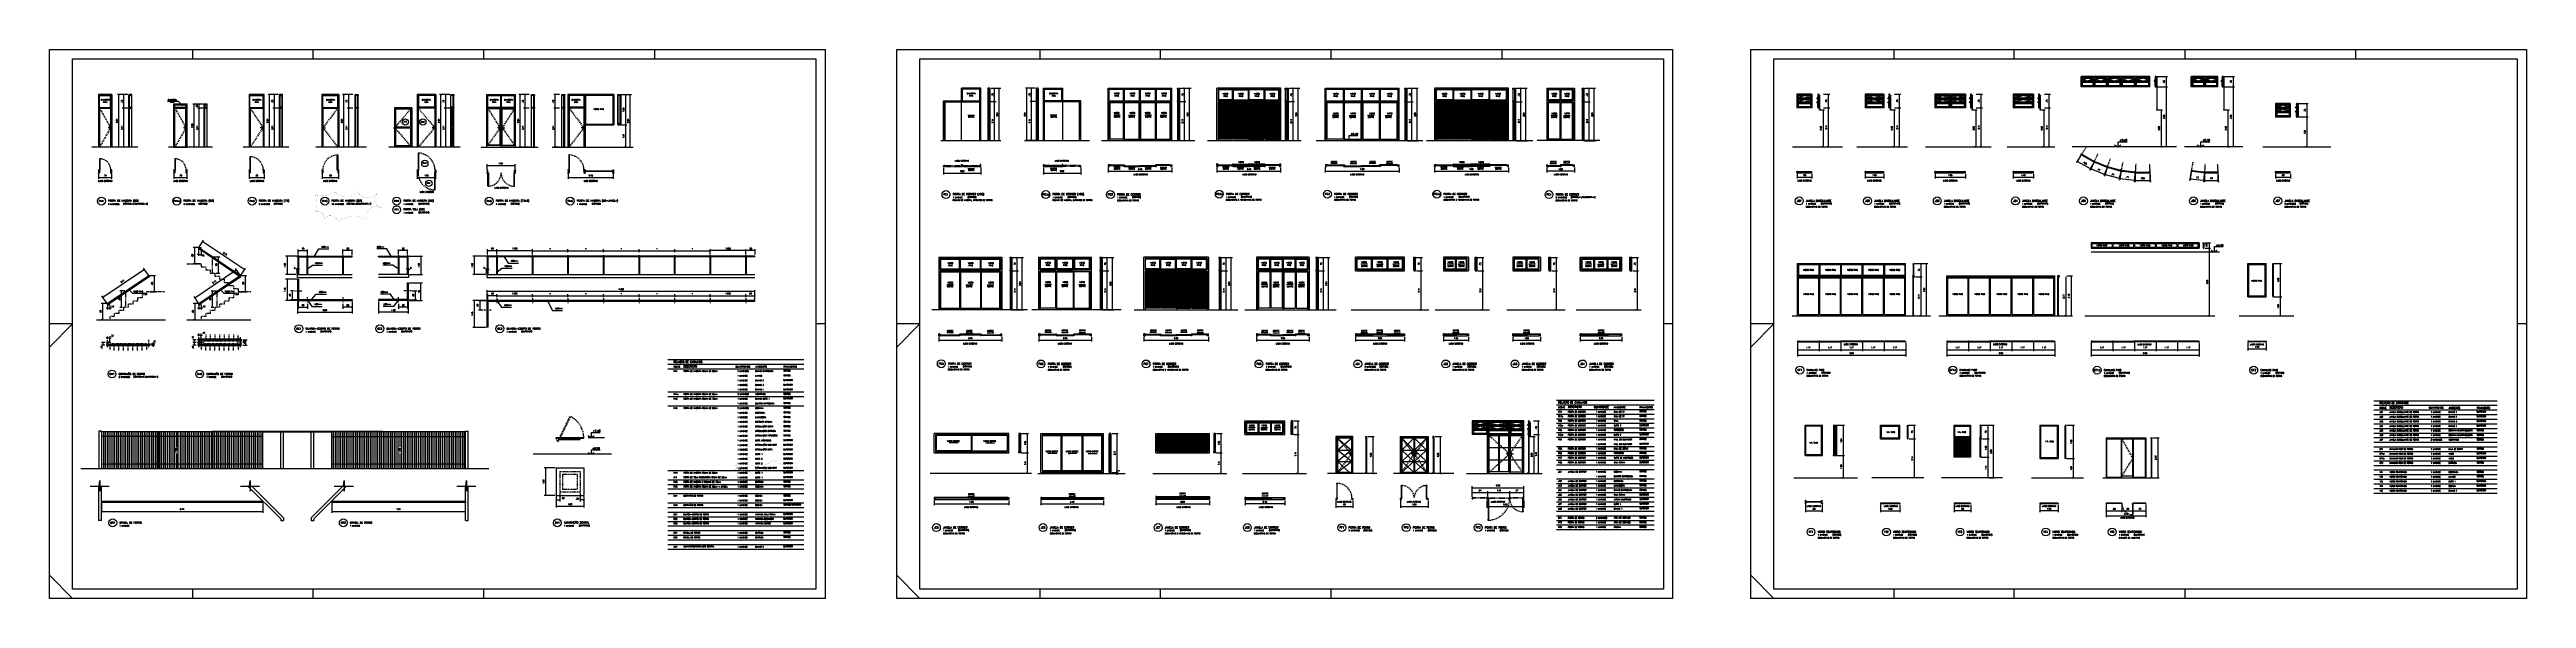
# Paper-space layout 'Layout1' of a CAD drawing. Header units: millimetres. Extents: x 7 to 275, y 83 to 142.
# The model-space entities are those that its viewports show. They can reach past a viewport. Long polylines and large blocks are cut down to what shows.
import ezdxf

# ---------------------------------------------------------------- set-up
doc = ezdxf.new("R2010")
doc.units = ezdxf.units.MM
for name, pattern in [('CENTER', [0.6, 0.375, -0.075, 0.075, -0.075]), ('DASHDOT', [1, 0.5, -0.25, 0, -0.25]), ('HIDDEN', [0.375, 0.25, -0.125])]:
    doc.linetypes.add(name, pattern=pattern)
for name, color, linetype in [('CAIX', 2, 'Continuous'), ('CAIXN', 7, 'Continuous'), ('COTAS', 1, 'Continuous'), ('EIXOS', 141, 'CENTER'), ('FOLHA', 1, 'Continuous'), ('LPROJ', 7, 'HIDDEN'), ('LVISTA', 1, 'Continuous'), ('LVISTA01', 8, 'Continuous'), ('LVISTA02', 1, 'Continuous'), ('LVISTA03', 4, 'Continuous'), ('NOTAS', 2, 'Continuous'), ('PEÇAS', 7, 'Continuous'), ('REVEST', 2, 'Continuous'), ('VIEW', 6, 'Continuous')]:
    doc.layers.add(name, color=color, linetype=linetype)
doc.layers.get('VIEW').freeze()
doc.styles.add('100-50', font='romans.shx', dxfattribs={"height": 0.125})
doc.styles.add('60-50', font='romans.shx', dxfattribs={"height": 0.075})
doc.styles.add('80-50', font='romans.shx', dxfattribs={"height": 0.1})
doc.dimstyles.new('50', dxfattribs={"dimtxt": 0.1, "dimasz": 2.5, "dimexe": 1.25, "dimexo": 0.625, "dimgap": 0.075, "dimtad": 1, "dimzin": 0, "dimdsep": 46, "dimtxsty": '60-50', "dimcen": 2.5, "dimclrt": 3, "dimadec": 0, "dimazin": 0, "dimtfac": 1, "dimtmove": 0, "dimatfit": 3, "dimfxl": 1, "dimarcsym": 0})

# ---------------------------------------------------------------- blocks, each defined once
blk = doc.blocks.new('_ARCHTICK')
at = {"color": 0, "linetype": 'ByBlock', "const_width": 0.15}
blk.add_lwpolyline([(-0.5, -0.5), (0.5, 0.5)], dxfattribs=at)
blk = doc.blocks.new('*D2')
at = {"color": 0, "linetype": 'ByBlock'}
for p, q in [((45.22, 230.5), (45.22, 230.23)), ((45.22, 230.3), (45.92, 230.3)), ((45.92, 230.5), (45.92, 230.23))]:
    blk.add_line(p, q, dxfattribs=at)
at = {"layer": 'DEFPOINTS', "color": 0, "linetype": 'ByBlock'}
for p in [(45.22, 230.55), (45.92, 230.55), (45.92, 230.3)]:
    blk.add_point(p, dxfattribs=at)
at = {"color": 0, "linetype": 'ByBlock', "xscale": 0.075, "yscale": 0.075, "zscale": 0.075, "rotation": 180}
blk.add_blockref('_ARCHTICK', (45.22, 230.3), dxfattribs=at)
at = {"color": 0, "linetype": 'ByBlock', "xscale": 0.075, "yscale": 0.075, "zscale": 0.075}
blk.add_blockref('_ARCHTICK', (45.92, 230.3), dxfattribs=at)
at = {"color": 3, "linetype": 'ByBlock', "insert": (45.57, 230.41), "char_height": 0.075, "attachment_point": 5, "style": '60-50'}
blk.add_mtext('.70', dxfattribs=at)
blk = doc.blocks.new('*D3')
at = {"color": 0, "linetype": 'ByBlock'}
for p, q in [((46.81, 234.06), (46.5, 234.06)), ((46.58, 231.95), (46.58, 234.06)), ((46.8, 231.95), (46.5, 231.95))]:
    blk.add_line(p, q, dxfattribs=at)
at = {"layer": 'DEFPOINTS', "color": 0, "linetype": 'ByBlock'}
for p in [(46.58, 234.06), (46.86, 234.06), (46.85, 231.95)]:
    blk.add_point(p, dxfattribs=at)
at = {"color": 0, "linetype": 'ByBlock', "xscale": 0.075, "yscale": 0.075, "zscale": 0.075}
for p, rotation in [((46.58, 234.06), 90), ((46.58, 231.95), 270)]:
    blk.add_blockref('_ARCHTICK', p, dxfattribs=dict(at, rotation=rotation))
at = {"color": 3, "linetype": 'ByBlock', "insert": (46.47, 233), "char_height": 0.075, "attachment_point": 5, "rotation": 90, "style": '60-50'}
blk.add_mtext('2.11', dxfattribs=at)
blk = doc.blocks.new('*D4')
at = {"color": 0, "linetype": 'ByBlock'}
for p, q in [((46.81, 234.79), (46.5, 234.79)), ((46.58, 234.06), (46.58, 234.79))]:
    blk.add_line(p, q, dxfattribs=at)
at = {"layer": 'DEFPOINTS', "color": 0, "linetype": 'ByBlock'}
for p in [(46.58, 234.79), (46.86, 234.79), (46.86, 234.06)]:
    blk.add_point(p, dxfattribs=at)
at = {"color": 0, "linetype": 'ByBlock', "xscale": 0.075, "yscale": 0.075, "zscale": 0.075}
for p, rotation in [((46.58, 234.79), 90), ((46.58, 234.06), 270)]:
    blk.add_blockref('_ARCHTICK', p, dxfattribs=dict(at, rotation=rotation))
at = {"color": 3, "linetype": 'ByBlock', "insert": (46.47, 234.42), "char_height": 0.075, "attachment_point": 5, "rotation": 90, "style": '60-50'}
blk.add_mtext('.73', dxfattribs=at)
blk = doc.blocks.new('*D5')
at = {"color": 0, "linetype": 'ByBlock'}
for p, q in [((46.53, 234.79), (46.25, 234.79)), ((46.32, 231.95), (46.32, 234.79)), ((46.45, 231.95), (46.25, 231.95))]:
    blk.add_line(p, q, dxfattribs=at)
at = {"layer": 'DEFPOINTS', "color": 0, "linetype": 'ByBlock'}
for p in [(46.32, 234.79), (46.58, 234.79), (46.5, 231.95)]:
    blk.add_point(p, dxfattribs=at)
at = {"color": 0, "linetype": 'ByBlock', "xscale": 0.075, "yscale": 0.075, "zscale": 0.075}
for p, rotation in [((46.32, 234.79), 90), ((46.32, 231.95), 270)]:
    blk.add_blockref('_ARCHTICK', p, dxfattribs=dict(at, rotation=rotation))
at = {"color": 3, "linetype": 'ByBlock', "insert": (46.21, 233.37), "char_height": 0.075, "attachment_point": 5, "rotation": 90, "style": '60-50'}
blk.add_mtext('2.84', dxfattribs=at)
blk = doc.blocks.new('*D6')
at = {"color": 0, "linetype": 'ByBlock'}
for p, q in [((45.22, 230.5), (45.22, 230.23)), ((45.22, 230.3), (45.92, 230.3)), ((45.92, 230.5), (45.92, 230.23))]:
    blk.add_line(p, q, dxfattribs=at)
at = {"layer": 'DEFPOINTS', "color": 0, "linetype": 'ByBlock'}
for p in [(45.22, 230.55), (45.92, 230.55), (45.92, 230.3)]:
    blk.add_point(p, dxfattribs=at)
at = {"color": 0, "linetype": 'ByBlock', "xscale": 0.075, "yscale": 0.075, "zscale": 0.075, "rotation": 180}
blk.add_blockref('_ARCHTICK', (45.22, 230.3), dxfattribs=at)
at = {"color": 0, "linetype": 'ByBlock', "xscale": 0.075, "yscale": 0.075, "zscale": 0.075}
blk.add_blockref('_ARCHTICK', (45.92, 230.3), dxfattribs=at)
at = {"color": 3, "linetype": 'ByBlock', "insert": (45.57, 230.41), "char_height": 0.075, "attachment_point": 5, "style": '60-50'}
blk.add_mtext('.70', dxfattribs=at)
blk = doc.blocks.new('*D7')
at = {"color": 0, "linetype": 'ByBlock'}
for p, q in [((46.81, 234.06), (46.5, 234.06)), ((46.58, 231.95), (46.58, 234.06)), ((46.8, 231.95), (46.5, 231.95))]:
    blk.add_line(p, q, dxfattribs=at)
at = {"layer": 'DEFPOINTS', "color": 0, "linetype": 'ByBlock'}
for p in [(46.58, 234.06), (46.86, 234.06), (46.85, 231.95)]:
    blk.add_point(p, dxfattribs=at)
at = {"color": 0, "linetype": 'ByBlock', "xscale": 0.075, "yscale": 0.075, "zscale": 0.075}
for p, rotation in [((46.58, 234.06), 90), ((46.58, 231.95), 270)]:
    blk.add_blockref('_ARCHTICK', p, dxfattribs=dict(at, rotation=rotation))
at = {"color": 3, "linetype": 'ByBlock', "insert": (46.47, 233), "char_height": 0.075, "attachment_point": 5, "rotation": 90, "style": '60-50'}
blk.add_mtext('2.11', dxfattribs=at)
blk = doc.blocks.new('*D8')
at = {"color": 0, "linetype": 'ByBlock'}
for p, q in [((52.2, 234.28), (51.89, 234.28)), ((51.96, 234.06), (51.96, 234.28))]:
    blk.add_line(p, q, dxfattribs=at)
at = {"layer": 'DEFPOINTS', "color": 0, "linetype": 'ByBlock'}
for p in [(51.96, 234.28), (52.25, 234.28), (52.25, 234.06)]:
    blk.add_point(p, dxfattribs=at)
at = {"color": 0, "linetype": 'ByBlock', "xscale": 0.075, "yscale": 0.075, "zscale": 0.075}
for p, rotation in [((51.96, 234.28), 90), ((51.96, 234.06), 270)]:
    blk.add_blockref('_ARCHTICK', p, dxfattribs=dict(at, rotation=rotation))
at = {"color": 3, "linetype": 'ByBlock', "insert": (51.84, 234.17), "char_height": 0.075, "attachment_point": 5, "rotation": 90, "style": '60-50'}
blk.add_mtext('.22', dxfattribs=at)
blk = doc.blocks.new('*D9')
at = {"color": 0, "linetype": 'ByBlock'}
for p, q in [((51.91, 234.28), (51.63, 234.28)), ((51.7, 231.95), (51.7, 234.28)), ((51.84, 231.95), (51.63, 231.95))]:
    blk.add_line(p, q, dxfattribs=at)
at = {"layer": 'DEFPOINTS', "color": 0, "linetype": 'ByBlock'}
for p in [(51.7, 234.28), (51.96, 234.28), (51.89, 231.95)]:
    blk.add_point(p, dxfattribs=at)
at = {"color": 0, "linetype": 'ByBlock', "xscale": 0.075, "yscale": 0.075, "zscale": 0.075}
for p, rotation in [((51.7, 234.28), 90), ((51.7, 231.95), 270)]:
    blk.add_blockref('_ARCHTICK', p, dxfattribs=dict(at, rotation=rotation))
at = {"color": 3, "linetype": 'ByBlock', "insert": (51.59, 233.11), "char_height": 0.075, "attachment_point": 5, "rotation": 90, "style": '60-50'}
blk.add_mtext('2.33', dxfattribs=at)
blk = doc.blocks.new('*D10')
at = {"color": 0, "linetype": 'ByBlock'}
for p, q in [((46.81, 234.06), (46.5, 234.06)), ((46.58, 231.95), (46.58, 234.06)), ((46.8, 231.95), (46.5, 231.95))]:
    blk.add_line(p, q, dxfattribs=at)
at = {"layer": 'DEFPOINTS', "color": 0, "linetype": 'ByBlock'}
for p in [(46.58, 234.06), (46.86, 234.06), (46.85, 231.95)]:
    blk.add_point(p, dxfattribs=at)
at = {"color": 0, "linetype": 'ByBlock', "xscale": 0.075, "yscale": 0.075, "zscale": 0.075}
for p, rotation in [((46.58, 234.06), 90), ((46.58, 231.95), 270)]:
    blk.add_blockref('_ARCHTICK', p, dxfattribs=dict(at, rotation=rotation))
at = {"color": 3, "linetype": 'ByBlock', "insert": (46.47, 233), "char_height": 0.075, "attachment_point": 5, "rotation": 90, "style": '60-50'}
blk.add_mtext('2.11', dxfattribs=at)
blk = doc.blocks.new('*D11')
at = {"color": 0, "linetype": 'ByBlock'}
for p, q in [((46.81, 234.79), (46.5, 234.79)), ((46.58, 234.06), (46.58, 234.79))]:
    blk.add_line(p, q, dxfattribs=at)
at = {"layer": 'DEFPOINTS', "color": 0, "linetype": 'ByBlock'}
for p in [(46.58, 234.79), (46.86, 234.79), (46.86, 234.06)]:
    blk.add_point(p, dxfattribs=at)
at = {"color": 0, "linetype": 'ByBlock', "xscale": 0.075, "yscale": 0.075, "zscale": 0.075}
for p, rotation in [((46.58, 234.79), 90), ((46.58, 234.06), 270)]:
    blk.add_blockref('_ARCHTICK', p, dxfattribs=dict(at, rotation=rotation))
at = {"color": 3, "linetype": 'ByBlock', "insert": (46.47, 234.42), "char_height": 0.075, "attachment_point": 5, "rotation": 90, "style": '60-50'}
blk.add_mtext('.73', dxfattribs=at)
blk = doc.blocks.new('*D12')
at = {"color": 0, "linetype": 'ByBlock'}
for p, q in [((46.53, 234.79), (46.25, 234.79)), ((46.32, 231.95), (46.32, 234.79)), ((46.45, 231.95), (46.25, 231.95))]:
    blk.add_line(p, q, dxfattribs=at)
at = {"layer": 'DEFPOINTS', "color": 0, "linetype": 'ByBlock'}
for p in [(46.32, 234.79), (46.58, 234.79), (46.5, 231.95)]:
    blk.add_point(p, dxfattribs=at)
at = {"color": 0, "linetype": 'ByBlock', "xscale": 0.075, "yscale": 0.075, "zscale": 0.075}
for p, rotation in [((46.32, 234.79), 90), ((46.32, 231.95), 270)]:
    blk.add_blockref('_ARCHTICK', p, dxfattribs=dict(at, rotation=rotation))
at = {"color": 3, "linetype": 'ByBlock', "insert": (46.21, 233.37), "char_height": 0.075, "attachment_point": 5, "rotation": 90, "style": '60-50'}
blk.add_mtext('2.84', dxfattribs=at)
blk = doc.blocks.new('*D13')
at = {"color": 0, "linetype": 'ByBlock'}
for p, q in [((55.32, 230.5), (55.32, 230.23)), ((55.32, 230.3), (56.12, 230.3)), ((56.12, 230.5), (56.12, 230.23))]:
    blk.add_line(p, q, dxfattribs=at)
at = {"layer": 'DEFPOINTS', "color": 0, "linetype": 'ByBlock'}
for p in [(55.32, 230.55), (56.12, 230.55), (56.12, 230.3)]:
    blk.add_point(p, dxfattribs=at)
at = {"color": 0, "linetype": 'ByBlock', "xscale": 0.075, "yscale": 0.075, "zscale": 0.075, "rotation": 180}
blk.add_blockref('_ARCHTICK', (55.32, 230.3), dxfattribs=at)
at = {"color": 0, "linetype": 'ByBlock', "xscale": 0.075, "yscale": 0.075, "zscale": 0.075}
blk.add_blockref('_ARCHTICK', (56.12, 230.3), dxfattribs=at)
at = {"color": 3, "linetype": 'ByBlock', "insert": (55.72, 230.41), "char_height": 0.075, "attachment_point": 5, "style": '60-50'}
blk.add_mtext('.80', dxfattribs=at)
blk = doc.blocks.new('*D14')
at = {"color": 0, "linetype": 'ByBlock'}
for p, q in [((56.91, 234.06), (56.6, 234.06)), ((56.68, 231.95), (56.68, 234.06)), ((56.9, 231.95), (56.6, 231.95))]:
    blk.add_line(p, q, dxfattribs=at)
at = {"layer": 'DEFPOINTS', "color": 0, "linetype": 'ByBlock'}
for p in [(56.68, 234.06), (56.96, 234.06), (56.95, 231.95)]:
    blk.add_point(p, dxfattribs=at)
at = {"color": 0, "linetype": 'ByBlock', "xscale": 0.075, "yscale": 0.075, "zscale": 0.075}
for p, rotation in [((56.68, 234.06), 90), ((56.68, 231.95), 270)]:
    blk.add_blockref('_ARCHTICK', p, dxfattribs=dict(at, rotation=rotation))
at = {"color": 3, "linetype": 'ByBlock', "insert": (56.56, 233), "char_height": 0.075, "attachment_point": 5, "rotation": 90, "style": '60-50'}
blk.add_mtext('2.11', dxfattribs=at)
blk = doc.blocks.new('*D15')
at = {"color": 0, "linetype": 'ByBlock'}
for p, q in [((56.91, 234.79), (56.6, 234.79)), ((56.68, 234.06), (56.68, 234.79))]:
    blk.add_line(p, q, dxfattribs=at)
at = {"layer": 'DEFPOINTS', "color": 0, "linetype": 'ByBlock'}
for p in [(56.68, 234.79), (56.96, 234.79), (56.96, 234.06)]:
    blk.add_point(p, dxfattribs=at)
at = {"color": 0, "linetype": 'ByBlock', "xscale": 0.075, "yscale": 0.075, "zscale": 0.075}
for p, rotation in [((56.68, 234.79), 90), ((56.68, 234.06), 270)]:
    blk.add_blockref('_ARCHTICK', p, dxfattribs=dict(at, rotation=rotation))
at = {"color": 3, "linetype": 'ByBlock', "insert": (56.56, 234.42), "char_height": 0.075, "attachment_point": 5, "rotation": 90, "style": '60-50'}
blk.add_mtext('.73', dxfattribs=at)
blk = doc.blocks.new('*D16')
at = {"color": 0, "linetype": 'ByBlock'}
for p, q in [((56.63, 234.79), (56.34, 234.79)), ((56.42, 231.95), (56.42, 234.79)), ((56.55, 231.95), (56.34, 231.95))]:
    blk.add_line(p, q, dxfattribs=at)
at = {"layer": 'DEFPOINTS', "color": 0, "linetype": 'ByBlock'}
for p in [(56.42, 234.79), (56.68, 234.79), (56.6, 231.95)]:
    blk.add_point(p, dxfattribs=at)
at = {"color": 0, "linetype": 'ByBlock', "xscale": 0.075, "yscale": 0.075, "zscale": 0.075}
for p, rotation in [((56.42, 234.79), 90), ((56.42, 231.95), 270)]:
    blk.add_blockref('_ARCHTICK', p, dxfattribs=dict(at, rotation=rotation))
at = {"color": 3, "linetype": 'ByBlock', "insert": (56.3, 233.37), "char_height": 0.075, "attachment_point": 5, "rotation": 90, "style": '60-50'}
blk.add_mtext('2.84', dxfattribs=at)
blk = doc.blocks.new('*D17')
at = {"color": 0, "linetype": 'ByBlock'}
for p, q in [((60.36, 230.5), (60.36, 230.23)), ((60.36, 230.3), (61.26, 230.3)), ((61.26, 230.5), (61.26, 230.23))]:
    blk.add_line(p, q, dxfattribs=at)
at = {"layer": 'DEFPOINTS', "color": 0, "linetype": 'ByBlock'}
for p in [(60.36, 230.55), (61.26, 230.55), (61.26, 230.3)]:
    blk.add_point(p, dxfattribs=at)
at = {"color": 0, "linetype": 'ByBlock', "xscale": 0.075, "yscale": 0.075, "zscale": 0.075, "rotation": 180}
blk.add_blockref('_ARCHTICK', (60.36, 230.3), dxfattribs=at)
at = {"color": 0, "linetype": 'ByBlock', "xscale": 0.075, "yscale": 0.075, "zscale": 0.075}
blk.add_blockref('_ARCHTICK', (61.26, 230.3), dxfattribs=at)
at = {"color": 3, "linetype": 'ByBlock', "insert": (60.81, 230.41), "char_height": 0.075, "attachment_point": 5, "style": '60-50'}
blk.add_mtext('.90', dxfattribs=at)
blk = doc.blocks.new('*D18')
at = {"color": 0, "linetype": 'ByBlock'}
for p, q in [((61.95, 234.06), (61.64, 234.06)), ((61.72, 231.95), (61.72, 234.06)), ((61.94, 231.95), (61.64, 231.95))]:
    blk.add_line(p, q, dxfattribs=at)
at = {"layer": 'DEFPOINTS', "color": 0, "linetype": 'ByBlock'}
for p in [(61.72, 234.06), (62, 234.06), (61.99, 231.95)]:
    blk.add_point(p, dxfattribs=at)
at = {"color": 0, "linetype": 'ByBlock', "xscale": 0.075, "yscale": 0.075, "zscale": 0.075}
for p, rotation in [((61.72, 234.06), 90), ((61.72, 231.95), 270)]:
    blk.add_blockref('_ARCHTICK', p, dxfattribs=dict(at, rotation=rotation))
at = {"color": 3, "linetype": 'ByBlock', "insert": (61.6, 233), "char_height": 0.075, "attachment_point": 5, "rotation": 90, "style": '60-50'}
blk.add_mtext('2.11', dxfattribs=at)
blk = doc.blocks.new('*D19')
at = {"color": 0, "linetype": 'ByBlock'}
for p, q in [((61.95, 234.79), (61.64, 234.79)), ((61.72, 234.06), (61.72, 234.79))]:
    blk.add_line(p, q, dxfattribs=at)
at = {"layer": 'DEFPOINTS', "color": 0, "linetype": 'ByBlock'}
for p in [(61.72, 234.79), (62, 234.79), (62, 234.06)]:
    blk.add_point(p, dxfattribs=at)
at = {"color": 0, "linetype": 'ByBlock', "xscale": 0.075, "yscale": 0.075, "zscale": 0.075}
for p, rotation in [((61.72, 234.79), 90), ((61.72, 234.06), 270)]:
    blk.add_blockref('_ARCHTICK', p, dxfattribs=dict(at, rotation=rotation))
at = {"color": 3, "linetype": 'ByBlock', "insert": (61.6, 234.42), "char_height": 0.075, "attachment_point": 5, "rotation": 90, "style": '60-50'}
blk.add_mtext('.73', dxfattribs=at)
blk = doc.blocks.new('*D20')
at = {"color": 0, "linetype": 'ByBlock'}
for p, q in [((61.67, 234.79), (61.38, 234.79)), ((61.46, 231.95), (61.46, 234.79)), ((61.59, 231.95), (61.38, 231.95))]:
    blk.add_line(p, q, dxfattribs=at)
at = {"layer": 'DEFPOINTS', "color": 0, "linetype": 'ByBlock'}
for p in [(61.46, 234.79), (61.72, 234.79), (61.64, 231.95)]:
    blk.add_point(p, dxfattribs=at)
at = {"color": 0, "linetype": 'ByBlock', "xscale": 0.075, "yscale": 0.075, "zscale": 0.075}
for p, rotation in [((61.46, 234.79), 90), ((61.46, 231.95), 270)]:
    blk.add_blockref('_ARCHTICK', p, dxfattribs=dict(at, rotation=rotation))
at = {"color": 3, "linetype": 'ByBlock', "insert": (61.35, 233.37), "char_height": 0.075, "attachment_point": 5, "rotation": 90, "style": '60-50'}
blk.add_mtext('2.84', dxfattribs=at)
blk = doc.blocks.new('*D21')
at = {"color": 0, "linetype": 'ByBlock'}
for p, q in [((65.31, 230.5), (65.31, 230.23)), ((65.31, 230.3), (66.31, 230.3)), ((66.31, 230.5), (66.31, 230.23))]:
    blk.add_line(p, q, dxfattribs=at)
at = {"layer": 'DEFPOINTS', "color": 0, "linetype": 'ByBlock'}
for p in [(65.31, 230.55), (66.31, 230.55), (66.31, 230.3)]:
    blk.add_point(p, dxfattribs=at)
at = {"color": 0, "linetype": 'ByBlock', "xscale": 0.075, "yscale": 0.075, "zscale": 0.075, "rotation": 180}
blk.add_blockref('_ARCHTICK', (65.31, 230.3), dxfattribs=at)
at = {"color": 0, "linetype": 'ByBlock', "xscale": 0.075, "yscale": 0.075, "zscale": 0.075}
blk.add_blockref('_ARCHTICK', (66.31, 230.3), dxfattribs=at)
at = {"color": 3, "linetype": 'ByBlock', "insert": (65.81, 230.41), "char_height": 0.075, "attachment_point": 5, "style": '60-50'}
blk.add_mtext('1.00', dxfattribs=at)
blk = doc.blocks.new('*D22')
at = {"color": 0, "linetype": 'ByBlock'}
for p, q in [((61.95, 234.06), (61.64, 234.06)), ((61.72, 231.95), (61.72, 234.06)), ((61.94, 231.95), (61.64, 231.95))]:
    blk.add_line(p, q, dxfattribs=at)
at = {"layer": 'DEFPOINTS', "color": 0, "linetype": 'ByBlock'}
for p in [(61.72, 234.06), (62, 234.06), (61.99, 231.95)]:
    blk.add_point(p, dxfattribs=at)
at = {"color": 0, "linetype": 'ByBlock', "xscale": 0.075, "yscale": 0.075, "zscale": 0.075}
for p, rotation in [((61.72, 234.06), 90), ((61.72, 231.95), 270)]:
    blk.add_blockref('_ARCHTICK', p, dxfattribs=dict(at, rotation=rotation))
at = {"color": 3, "linetype": 'ByBlock', "insert": (61.6, 233), "char_height": 0.075, "attachment_point": 5, "rotation": 90, "style": '60-50'}
blk.add_mtext('2.11', dxfattribs=at)
blk = doc.blocks.new('*D23')
at = {"color": 0, "linetype": 'ByBlock'}
for p, q in [((61.95, 234.79), (61.64, 234.79)), ((61.72, 234.06), (61.72, 234.79))]:
    blk.add_line(p, q, dxfattribs=at)
at = {"layer": 'DEFPOINTS', "color": 0, "linetype": 'ByBlock'}
for p in [(61.72, 234.79), (62, 234.79), (62, 234.06)]:
    blk.add_point(p, dxfattribs=at)
at = {"color": 0, "linetype": 'ByBlock', "xscale": 0.075, "yscale": 0.075, "zscale": 0.075}
for p, rotation in [((61.72, 234.79), 90), ((61.72, 234.06), 270)]:
    blk.add_blockref('_ARCHTICK', p, dxfattribs=dict(at, rotation=rotation))
at = {"color": 3, "linetype": 'ByBlock', "insert": (61.6, 234.42), "char_height": 0.075, "attachment_point": 5, "rotation": 90, "style": '60-50'}
blk.add_mtext('.73', dxfattribs=at)
blk = doc.blocks.new('*D24')
at = {"color": 0, "linetype": 'ByBlock'}
for p, q in [((61.67, 234.79), (61.38, 234.79)), ((61.46, 231.95), (61.46, 234.79)), ((61.59, 231.95), (61.38, 231.95))]:
    blk.add_line(p, q, dxfattribs=at)
at = {"layer": 'DEFPOINTS', "color": 0, "linetype": 'ByBlock'}
for p in [(61.46, 234.79), (61.72, 234.79), (61.64, 231.95)]:
    blk.add_point(p, dxfattribs=at)
at = {"color": 0, "linetype": 'ByBlock', "xscale": 0.075, "yscale": 0.075, "zscale": 0.075}
for p, rotation in [((61.46, 234.79), 90), ((61.46, 231.95), 270)]:
    blk.add_blockref('_ARCHTICK', p, dxfattribs=dict(at, rotation=rotation))
at = {"color": 3, "linetype": 'ByBlock', "insert": (61.35, 233.37), "char_height": 0.075, "attachment_point": 5, "rotation": 90, "style": '60-50'}
blk.add_mtext('2.84', dxfattribs=at)
blk = doc.blocks.new('*D25')
at = {"color": 0, "linetype": 'ByBlock'}
for p, q in [((68.49, 230.75), (68.49, 231.03)), ((68.49, 230.96), (70.02, 230.96)), ((70.02, 230.75), (70.02, 231.03))]:
    blk.add_line(p, q, dxfattribs=at)
at = {"layer": 'DEFPOINTS', "color": 0, "linetype": 'ByBlock'}
for p in [(68.49, 230.7), (70.02, 230.96), (70.02, 230.7)]:
    blk.add_point(p, dxfattribs=at)
at = {"color": 0, "linetype": 'ByBlock', "xscale": 0.075, "yscale": 0.075, "zscale": 0.075, "rotation": 180}
blk.add_blockref('_ARCHTICK', (68.49, 230.96), dxfattribs=at)
at = {"color": 0, "linetype": 'ByBlock', "xscale": 0.075, "yscale": 0.075, "zscale": 0.075}
blk.add_blockref('_ARCHTICK', (70.02, 230.96), dxfattribs=at)
at = {"color": 3, "linetype": 'ByBlock', "insert": (69.23, 231.07), "char_height": 0.075, "attachment_point": 5, "style": '60-50'}
blk.add_mtext('1.53', dxfattribs=at)
blk = doc.blocks.new('*D26')
at = {"color": 0, "linetype": 'ByBlock'}
for p, q in [((70.78, 234.06), (70.47, 234.06)), ((70.54, 231.95), (70.54, 234.06)), ((70.77, 231.95), (70.47, 231.95))]:
    blk.add_line(p, q, dxfattribs=at)
at = {"layer": 'DEFPOINTS', "color": 0, "linetype": 'ByBlock'}
for p in [(70.54, 234.06), (70.83, 234.06), (70.82, 231.95)]:
    blk.add_point(p, dxfattribs=at)
at = {"color": 0, "linetype": 'ByBlock', "xscale": 0.075, "yscale": 0.075, "zscale": 0.075}
for p, rotation in [((70.54, 234.06), 90), ((70.54, 231.95), 270)]:
    blk.add_blockref('_ARCHTICK', p, dxfattribs=dict(at, rotation=rotation))
at = {"color": 3, "linetype": 'ByBlock', "insert": (70.43, 233), "char_height": 0.075, "attachment_point": 5, "rotation": 90, "style": '60-50'}
blk.add_mtext('2.11', dxfattribs=at)
blk = doc.blocks.new('*D27')
at = {"color": 0, "linetype": 'ByBlock'}
for p, q in [((70.78, 234.79), (70.47, 234.79)), ((70.54, 234.06), (70.54, 234.79))]:
    blk.add_line(p, q, dxfattribs=at)
at = {"layer": 'DEFPOINTS', "color": 0, "linetype": 'ByBlock'}
for p in [(70.54, 234.79), (70.83, 234.79), (70.83, 234.06)]:
    blk.add_point(p, dxfattribs=at)
at = {"color": 0, "linetype": 'ByBlock', "xscale": 0.075, "yscale": 0.075, "zscale": 0.075}
for p, rotation in [((70.54, 234.79), 90), ((70.54, 234.06), 270)]:
    blk.add_blockref('_ARCHTICK', p, dxfattribs=dict(at, rotation=rotation))
at = {"color": 3, "linetype": 'ByBlock', "insert": (70.43, 234.42), "char_height": 0.075, "attachment_point": 5, "rotation": 90, "style": '60-50'}
blk.add_mtext('.73', dxfattribs=at)
blk = doc.blocks.new('*D28')
at = {"color": 0, "linetype": 'ByBlock'}
for p, q in [((75.16, 233.16), (75.44, 233.16)), ((75.37, 231.95), (75.37, 233.16)), ((75.32, 231.95), (75.29, 231.95))]:
    blk.add_line(p, q, dxfattribs=at)
at = {"layer": 'DEFPOINTS', "color": 0, "linetype": 'ByBlock'}
for p in [(75.11, 233.16), (75.37, 233.16), (75.37, 231.95)]:
    blk.add_point(p, dxfattribs=at)
at = {"color": 0, "linetype": 'ByBlock', "xscale": 0.075, "yscale": 0.075, "zscale": 0.075}
for p, rotation in [((75.37, 233.16), 90), ((75.37, 231.95), 270)]:
    blk.add_blockref('_ARCHTICK', p, dxfattribs=dict(at, rotation=rotation))
at = {"color": 3, "linetype": 'ByBlock', "insert": (75.25, 232.55), "char_height": 0.075, "attachment_point": 5, "rotation": 90, "style": '60-50'}
blk.add_mtext('1.21', dxfattribs=at)
blk = doc.blocks.new('*D29')
at = {"color": 0, "linetype": 'ByBlock'}
for p, q in [((75.16, 234.79), (75.44, 234.79)), ((75.37, 233.16), (75.37, 234.79))]:
    blk.add_line(p, q, dxfattribs=at)
at = {"layer": 'DEFPOINTS', "color": 0, "linetype": 'ByBlock'}
for p in [(75.11, 234.79), (75.37, 234.79), (75.11, 233.16)]:
    blk.add_point(p, dxfattribs=at)
at = {"color": 0, "linetype": 'ByBlock', "xscale": 0.075, "yscale": 0.075, "zscale": 0.075}
for p, rotation in [((75.37, 234.79), 90), ((75.37, 233.16), 270)]:
    blk.add_blockref('_ARCHTICK', p, dxfattribs=dict(at, rotation=rotation))
at = {"color": 3, "linetype": 'ByBlock', "insert": (75.25, 233.97), "char_height": 0.075, "attachment_point": 5, "rotation": 90, "style": '60-50'}
blk.add_mtext('1.63', dxfattribs=at)
blk = doc.blocks.new('*D30')
at = {"color": 0, "linetype": 'ByBlock'}
for p, q in [((75.42, 234.79), (75.69, 234.79)), ((75.61, 231.95), (75.61, 234.79)), ((75.42, 231.95), (75.69, 231.95))]:
    blk.add_line(p, q, dxfattribs=at)
at = {"layer": 'DEFPOINTS', "color": 0, "linetype": 'ByBlock'}
for p in [(75.37, 234.79), (75.61, 234.79), (75.37, 231.95)]:
    blk.add_point(p, dxfattribs=at)
at = {"color": 0, "linetype": 'ByBlock', "xscale": 0.075, "yscale": 0.075, "zscale": 0.075}
for p, rotation in [((75.61, 234.79), 90), ((75.61, 231.95), 270)]:
    blk.add_blockref('_ARCHTICK', p, dxfattribs=dict(at, rotation=rotation))
at = {"color": 3, "linetype": 'ByBlock', "insert": (75.5, 233.37), "char_height": 0.075, "attachment_point": 5, "rotation": 90, "style": '60-50'}
blk.add_mtext('2.84', dxfattribs=at)
blk = doc.blocks.new('*D31')
at = {"color": 0, "linetype": 'ByBlock'}
for p, q in [((72.25, 230.5), (72.25, 230.23)), ((72.25, 230.3), (74.7, 230.3)), ((74.7, 230.5), (74.7, 230.23))]:
    blk.add_line(p, q, dxfattribs=at)
at = {"layer": 'DEFPOINTS', "color": 0, "linetype": 'ByBlock'}
for p in [(72.25, 230.55), (74.7, 230.55), (74.7, 230.3)]:
    blk.add_point(p, dxfattribs=at)
at = {"color": 0, "linetype": 'ByBlock', "xscale": 0.075, "yscale": 0.075, "zscale": 0.075, "rotation": 180}
blk.add_blockref('_ARCHTICK', (72.25, 230.3), dxfattribs=at)
at = {"color": 0, "linetype": 'ByBlock', "xscale": 0.075, "yscale": 0.075, "zscale": 0.075}
blk.add_blockref('_ARCHTICK', (74.7, 230.3), dxfattribs=at)
at = {"color": 3, "linetype": 'ByBlock', "insert": (73.48, 230.41), "char_height": 0.075, "attachment_point": 5, "style": '60-50'}
blk.add_mtext('2.45', dxfattribs=at)
blk = doc.blocks.new('*D32')
at = {"color": 0, "linetype": 'ByBlock'}
for p, q in [((76.19, 230.49), (76.19, 230.12)), ((76.19, 230.19), (78.21, 230.19)), ((78.21, 230.49), (78.21, 230.12))]:
    blk.add_line(p, q, dxfattribs=at)
at = {"layer": 'DEFPOINTS', "color": 0, "linetype": 'ByBlock'}
for p in [(76.19, 230.54), (78.21, 230.54), (78.21, 230.19)]:
    blk.add_point(p, dxfattribs=at)
at = {"color": 0, "linetype": 'ByBlock', "xscale": 0.075, "yscale": 0.075, "zscale": 0.075, "rotation": 180}
blk.add_blockref('_ARCHTICK', (76.19, 230.19), dxfattribs=at)
at = {"color": 0, "linetype": 'ByBlock', "xscale": 0.075, "yscale": 0.075, "zscale": 0.075}
blk.add_blockref('_ARCHTICK', (78.21, 230.19), dxfattribs=at)
at = {"color": 3, "linetype": 'ByBlock', "insert": (77.2, 230.3), "char_height": 0.075, "attachment_point": 5, "style": '60-50'}
blk.add_mtext('2.02', dxfattribs=at)
blk = doc.blocks.new('*D33')
at = {"color": 0, "linetype": 'ByBlock'}
for p, q in [((78.73, 234.06), (79.03, 234.06)), ((78.95, 231.95), (78.95, 234.06)), ((78.73, 231.95), (79.03, 231.95))]:
    blk.add_line(p, q, dxfattribs=at)
at = {"layer": 'DEFPOINTS', "color": 0, "linetype": 'ByBlock'}
for p in [(78.68, 234.06), (78.95, 234.06), (78.68, 231.95)]:
    blk.add_point(p, dxfattribs=at)
at = {"color": 0, "linetype": 'ByBlock', "xscale": 0.075, "yscale": 0.075, "zscale": 0.075}
for p, rotation in [((78.95, 234.06), 90), ((78.95, 231.95), 270)]:
    blk.add_blockref('_ARCHTICK', p, dxfattribs=dict(at, rotation=rotation))
at = {"color": 3, "linetype": 'ByBlock', "insert": (78.84, 233.01), "char_height": 0.075, "attachment_point": 5, "rotation": 90, "style": '60-50'}
blk.add_mtext('2.11', dxfattribs=at)
blk = doc.blocks.new('*D34')
at = {"color": 0, "linetype": 'ByBlock'}
for p, q in [((78.75, 234.79), (79.03, 234.79)), ((78.95, 234.06), (78.95, 234.79)), ((78.9, 234.06), (78.88, 234.06))]:
    blk.add_line(p, q, dxfattribs=at)
at = {"layer": 'DEFPOINTS', "color": 0, "linetype": 'ByBlock'}
for p in [(78.7, 234.79), (78.95, 234.79), (78.95, 234.06)]:
    blk.add_point(p, dxfattribs=at)
at = {"color": 0, "linetype": 'ByBlock', "xscale": 0.075, "yscale": 0.075, "zscale": 0.075}
for p, rotation in [((78.95, 234.79), 90), ((78.95, 234.06), 270)]:
    blk.add_blockref('_ARCHTICK', p, dxfattribs=dict(at, rotation=rotation))
at = {"color": 3, "linetype": 'ByBlock', "insert": (78.84, 234.43), "char_height": 0.075, "attachment_point": 5, "rotation": 90, "style": '60-50'}
blk.add_mtext('.73', dxfattribs=at)
blk = doc.blocks.new('*D35')
at = {"color": 0, "linetype": 'ByBlock'}
for p, q in [((79, 234.79), (79.28, 234.79)), ((79.2, 231.95), (79.2, 234.79)), ((79, 231.95), (79.28, 231.95))]:
    blk.add_line(p, q, dxfattribs=at)
at = {"layer": 'DEFPOINTS', "color": 0, "linetype": 'ByBlock'}
for p in [(78.95, 234.79), (79.2, 234.79), (78.95, 231.95)]:
    blk.add_point(p, dxfattribs=at)
at = {"color": 0, "linetype": 'ByBlock', "xscale": 0.075, "yscale": 0.075, "zscale": 0.075}
for p, rotation in [((79.2, 234.79), 90), ((79.2, 231.95), 270)]:
    blk.add_blockref('_ARCHTICK', p, dxfattribs=dict(at, rotation=rotation))
at = {"color": 3, "linetype": 'ByBlock', "insert": (79.09, 233.37), "char_height": 0.075, "attachment_point": 5, "rotation": 90, "style": '60-50'}
blk.add_mtext('2.84', dxfattribs=at)
blk = doc.blocks.new('*D36')
at = {"color": 0, "linetype": 'ByBlock'}
for p, q in [((80.81, 230.49), (80.81, 230.12)), ((80.81, 230.19), (82.83, 230.19)), ((82.83, 230.49), (82.83, 230.12))]:
    blk.add_line(p, q, dxfattribs=at)
at = {"layer": 'DEFPOINTS', "color": 0, "linetype": 'ByBlock'}
for p in [(80.81, 230.54), (82.83, 230.54), (82.83, 230.19)]:
    blk.add_point(p, dxfattribs=at)
at = {"color": 0, "linetype": 'ByBlock', "xscale": 0.075, "yscale": 0.075, "zscale": 0.075, "rotation": 180}
blk.add_blockref('_ARCHTICK', (80.81, 230.19), dxfattribs=at)
at = {"color": 0, "linetype": 'ByBlock', "xscale": 0.075, "yscale": 0.075, "zscale": 0.075}
blk.add_blockref('_ARCHTICK', (82.83, 230.19), dxfattribs=at)
at = {"color": 3, "linetype": 'ByBlock', "insert": (81.82, 230.3), "char_height": 0.075, "attachment_point": 5, "style": '60-50'}
blk.add_mtext('2.02', dxfattribs=at)
blk = doc.blocks.new('*D37')
at = {"color": 0, "linetype": 'ByBlock'}
for p, q in [((80.49, 234.06), (80.19, 234.06)), ((80.27, 231.95), (80.27, 234.06)), ((80.49, 231.95), (80.19, 231.95))]:
    blk.add_line(p, q, dxfattribs=at)
at = {"layer": 'DEFPOINTS', "color": 0, "linetype": 'ByBlock'}
for p in [(80.27, 234.06), (80.54, 234.06), (80.54, 231.95)]:
    blk.add_point(p, dxfattribs=at)
at = {"color": 0, "linetype": 'ByBlock', "xscale": 0.075, "yscale": 0.075, "zscale": 0.075}
for p, rotation in [((80.27, 234.06), 90), ((80.27, 231.95), 270)]:
    blk.add_blockref('_ARCHTICK', p, dxfattribs=dict(at, rotation=rotation))
at = {"color": 3, "linetype": 'ByBlock', "insert": (80.16, 233.01), "char_height": 0.075, "attachment_point": 5, "rotation": 90, "style": '60-50'}
blk.add_mtext('2.11', dxfattribs=at)
blk = doc.blocks.new('*D38')
at = {"color": 0, "linetype": 'ByBlock'}
for p, q in [((80.37, 234.79), (80.09, 234.79)), ((80.16, 234.06), (80.16, 234.79)), ((80.11, 234.06), (80.09, 234.06))]:
    blk.add_line(p, q, dxfattribs=at)
at = {"layer": 'DEFPOINTS', "color": 0, "linetype": 'ByBlock'}
for p in [(80.16, 234.79), (80.42, 234.79), (80.16, 234.06)]:
    blk.add_point(p, dxfattribs=at)
at = {"color": 0, "linetype": 'ByBlock', "xscale": 0.075, "yscale": 0.075, "zscale": 0.075}
for p, rotation in [((80.16, 234.79), 90), ((80.16, 234.06), 270)]:
    blk.add_blockref('_ARCHTICK', p, dxfattribs=dict(at, rotation=rotation))
at = {"color": 3, "linetype": 'ByBlock', "insert": (80.05, 234.43), "char_height": 0.075, "attachment_point": 5, "rotation": 90, "style": '60-50'}
blk.add_mtext('.73', dxfattribs=at)
blk = doc.blocks.new('*D39')
at = {"color": 0, "linetype": 'ByBlock'}
for p, q in [((80.11, 234.79), (79.84, 234.79)), ((79.91, 231.95), (79.91, 234.79)), ((80.11, 231.95), (79.84, 231.95))]:
    blk.add_line(p, q, dxfattribs=at)
at = {"layer": 'DEFPOINTS', "color": 0, "linetype": 'ByBlock'}
for p in [(79.91, 234.79), (80.16, 234.79), (80.16, 231.95)]:
    blk.add_point(p, dxfattribs=at)
at = {"color": 0, "linetype": 'ByBlock', "xscale": 0.075, "yscale": 0.075, "zscale": 0.075}
for p, rotation in [((79.91, 234.79), 90), ((79.91, 231.95), 270)]:
    blk.add_blockref('_ARCHTICK', p, dxfattribs=dict(at, rotation=rotation))
at = {"color": 3, "linetype": 'ByBlock', "insert": (79.8, 233.37), "char_height": 0.075, "attachment_point": 5, "rotation": 90, "style": '60-50'}
blk.add_mtext('2.84', dxfattribs=at)
blk = doc.blocks.new('*D40')
at = {"color": 0, "linetype": 'ByBlock'}
for p, q in [((84.6, 230.49), (84.6, 230.23)), ((84.6, 230.3), (88.05, 230.3)), ((88.05, 230.49), (88.05, 230.23))]:
    blk.add_line(p, q, dxfattribs=at)
at = {"layer": 'DEFPOINTS', "color": 0, "linetype": 'ByBlock'}
for p in [(84.6, 230.54), (88.05, 230.54), (88.05, 230.3)]:
    blk.add_point(p, dxfattribs=at)
at = {"color": 0, "linetype": 'ByBlock', "xscale": 0.075, "yscale": 0.075, "zscale": 0.075, "rotation": 180}
blk.add_blockref('_ARCHTICK', (84.6, 230.3), dxfattribs=at)
at = {"color": 0, "linetype": 'ByBlock', "xscale": 0.075, "yscale": 0.075, "zscale": 0.075}
blk.add_blockref('_ARCHTICK', (88.05, 230.3), dxfattribs=at)
at = {"color": 3, "linetype": 'ByBlock', "insert": (86.32, 230.41), "char_height": 0.075, "attachment_point": 5, "style": '60-50'}
blk.add_mtext('3.45', dxfattribs=at)
blk = doc.blocks.new('*D41')
at = {"color": 0, "linetype": 'ByBlock'}
for p, q in [((88.5, 234.06), (88.81, 234.06)), ((88.73, 231.95), (88.73, 234.06)), ((88.49, 231.95), (88.81, 231.95))]:
    blk.add_line(p, q, dxfattribs=at)
at = {"layer": 'DEFPOINTS', "color": 0, "linetype": 'ByBlock'}
for p in [(88.45, 234.06), (88.73, 234.06), (88.44, 231.95)]:
    blk.add_point(p, dxfattribs=at)
at = {"color": 0, "linetype": 'ByBlock', "xscale": 0.075, "yscale": 0.075, "zscale": 0.075}
for p, rotation in [((88.73, 234.06), 90), ((88.73, 231.95), 270)]:
    blk.add_blockref('_ARCHTICK', p, dxfattribs=dict(at, rotation=rotation))
at = {"color": 3, "linetype": 'ByBlock', "insert": (88.62, 233), "char_height": 0.075, "attachment_point": 5, "rotation": 90, "style": '60-50'}
blk.add_mtext('2.11', dxfattribs=at)
blk = doc.blocks.new('*D42')
at = {"color": 0, "linetype": 'ByBlock'}
for p, q in [((88.51, 234.79), (88.81, 234.79)), ((88.73, 234.06), (88.73, 234.79))]:
    blk.add_line(p, q, dxfattribs=at)
at = {"layer": 'DEFPOINTS', "color": 0, "linetype": 'ByBlock'}
for p in [(88.46, 234.79), (88.73, 234.79), (88.45, 234.06)]:
    blk.add_point(p, dxfattribs=at)
at = {"color": 0, "linetype": 'ByBlock', "xscale": 0.075, "yscale": 0.075, "zscale": 0.075}
for p, rotation in [((88.73, 234.79), 90), ((88.73, 234.06), 270)]:
    blk.add_blockref('_ARCHTICK', p, dxfattribs=dict(at, rotation=rotation))
at = {"color": 3, "linetype": 'ByBlock', "insert": (88.62, 234.42), "char_height": 0.075, "attachment_point": 5, "rotation": 90, "style": '60-50'}
blk.add_mtext('.73', dxfattribs=at)
blk = doc.blocks.new('*D43')
at = {"color": 0, "linetype": 'ByBlock'}
for p, q in [((88.78, 234.79), (89.09, 234.79)), ((89.01, 231.95), (89.01, 234.79)), ((88.78, 231.95), (89.09, 231.95))]:
    blk.add_line(p, q, dxfattribs=at)
at = {"layer": 'DEFPOINTS', "color": 0, "linetype": 'ByBlock'}
for p in [(88.73, 234.79), (89.01, 234.79), (88.73, 231.95)]:
    blk.add_point(p, dxfattribs=at)
at = {"color": 0, "linetype": 'ByBlock', "xscale": 0.075, "yscale": 0.075, "zscale": 0.075}
for p, rotation in [((89.01, 234.79), 90), ((89.01, 231.95), 270)]:
    blk.add_blockref('_ARCHTICK', p, dxfattribs=dict(at, rotation=rotation))
at = {"color": 3, "linetype": 'ByBlock', "insert": (88.9, 233.37), "char_height": 0.075, "attachment_point": 5, "rotation": 90, "style": '60-50'}
blk.add_mtext('2.84', dxfattribs=at)
blk = doc.blocks.new('*D44')
at = {"color": 0, "linetype": 'ByBlock'}
for p, q in [((88.5, 234.06), (88.81, 234.06)), ((88.73, 231.95), (88.73, 234.06)), ((88.49, 231.95), (88.81, 231.95))]:
    blk.add_line(p, q, dxfattribs=at)
at = {"layer": 'DEFPOINTS', "color": 0, "linetype": 'ByBlock'}
for p in [(88.45, 234.06), (88.73, 234.06), (88.44, 231.95)]:
    blk.add_point(p, dxfattribs=at)
at = {"color": 0, "linetype": 'ByBlock', "xscale": 0.075, "yscale": 0.075, "zscale": 0.075}
for p, rotation in [((88.73, 234.06), 90), ((88.73, 231.95), 270)]:
    blk.add_blockref('_ARCHTICK', p, dxfattribs=dict(at, rotation=rotation))
at = {"color": 3, "linetype": 'ByBlock', "insert": (88.62, 233), "char_height": 0.075, "attachment_point": 5, "rotation": 90, "style": '60-50'}
blk.add_mtext('2.11', dxfattribs=at)
blk = doc.blocks.new('*D45')
at = {"color": 0, "linetype": 'ByBlock'}
for p, q in [((88.51, 234.79), (88.81, 234.79)), ((88.73, 234.06), (88.73, 234.79))]:
    blk.add_line(p, q, dxfattribs=at)
at = {"layer": 'DEFPOINTS', "color": 0, "linetype": 'ByBlock'}
for p in [(88.46, 234.79), (88.73, 234.79), (88.45, 234.06)]:
    blk.add_point(p, dxfattribs=at)
at = {"color": 0, "linetype": 'ByBlock', "xscale": 0.075, "yscale": 0.075, "zscale": 0.075}
for p, rotation in [((88.73, 234.79), 90), ((88.73, 234.06), 270)]:
    blk.add_blockref('_ARCHTICK', p, dxfattribs=dict(at, rotation=rotation))
at = {"color": 3, "linetype": 'ByBlock', "insert": (88.62, 234.42), "char_height": 0.075, "attachment_point": 5, "rotation": 90, "style": '60-50'}
blk.add_mtext('.73', dxfattribs=at)
blk = doc.blocks.new('*D46')
at = {"color": 0, "linetype": 'ByBlock'}
for p, q in [((88.78, 234.79), (89.09, 234.79)), ((89.01, 231.95), (89.01, 234.79)), ((88.78, 231.95), (89.09, 231.95))]:
    blk.add_line(p, q, dxfattribs=at)
at = {"layer": 'DEFPOINTS', "color": 0, "linetype": 'ByBlock'}
for p in [(88.73, 234.79), (89.01, 234.79), (88.73, 231.95)]:
    blk.add_point(p, dxfattribs=at)
at = {"color": 0, "linetype": 'ByBlock', "xscale": 0.075, "yscale": 0.075, "zscale": 0.075}
for p, rotation in [((89.01, 234.79), 90), ((89.01, 231.95), 270)]:
    blk.add_blockref('_ARCHTICK', p, dxfattribs=dict(at, rotation=rotation))
at = {"color": 3, "linetype": 'ByBlock', "insert": (88.9, 233.37), "char_height": 0.075, "attachment_point": 5, "rotation": 90, "style": '60-50'}
blk.add_mtext('2.84', dxfattribs=at)
blk = doc.blocks.new('*D47')
at = {"color": 0, "linetype": 'ByBlock'}
for p, q in [((89.8, 230.49), (89.8, 230.23)), ((89.8, 230.3), (93.25, 230.3)), ((93.25, 230.49), (93.25, 230.23))]:
    blk.add_line(p, q, dxfattribs=at)
at = {"layer": 'DEFPOINTS', "color": 0, "linetype": 'ByBlock'}
for p in [(89.8, 230.54), (93.25, 230.54), (93.25, 230.3)]:
    blk.add_point(p, dxfattribs=at)
at = {"color": 0, "linetype": 'ByBlock', "xscale": 0.075, "yscale": 0.075, "zscale": 0.075, "rotation": 180}
blk.add_blockref('_ARCHTICK', (89.8, 230.3), dxfattribs=at)
at = {"color": 0, "linetype": 'ByBlock', "xscale": 0.075, "yscale": 0.075, "zscale": 0.075}
blk.add_blockref('_ARCHTICK', (93.25, 230.3), dxfattribs=at)
at = {"color": 3, "linetype": 'ByBlock', "insert": (91.53, 230.41), "char_height": 0.075, "attachment_point": 5, "style": '60-50'}
blk.add_mtext('3.45', dxfattribs=at)
blk = doc.blocks.new('*D48')
at = {"color": 0, "linetype": 'ByBlock'}
for p, q in [((257.53, 127.7), (257.53, 127.44)), ((257.53, 127.51), (261.53, 127.51)), ((261.53, 127.7), (261.53, 127.44))]:
    blk.add_line(p, q, dxfattribs=at)
at = {"layer": 'DEFPOINTS', "color": 0, "linetype": 'ByBlock'}
for p in [(257.53, 127.75), (261.53, 127.75), (261.53, 127.51)]:
    blk.add_point(p, dxfattribs=at)
at = {"color": 0, "linetype": 'ByBlock', "xscale": 0.075, "yscale": 0.075, "zscale": 0.075, "rotation": 180}
blk.add_blockref('_ARCHTICK', (257.53, 127.51), dxfattribs=at)
at = {"color": 0, "linetype": 'ByBlock', "xscale": 0.075, "yscale": 0.075, "zscale": 0.075}
blk.add_blockref('_ARCHTICK', (261.53, 127.51), dxfattribs=at)
at = {"color": 3, "linetype": 'ByBlock', "insert": (259.53, 127.62), "char_height": 0.075, "attachment_point": 5, "style": '60-50'}
blk.add_mtext('4.00', dxfattribs=at)
blk = doc.blocks.new('*D49')
at = {"color": 0, "linetype": 'ByBlock'}
for p, q in [((93.69, 234.08), (94, 234.08)), ((93.93, 231.97), (93.93, 234.08)), ((93.69, 231.97), (94, 231.97))]:
    blk.add_line(p, q, dxfattribs=at)
at = {"layer": 'DEFPOINTS', "color": 0, "linetype": 'ByBlock'}
for p in [(93.64, 234.08), (93.93, 234.08), (93.64, 231.97)]:
    blk.add_point(p, dxfattribs=at)
at = {"color": 0, "linetype": 'ByBlock', "xscale": 0.075, "yscale": 0.075, "zscale": 0.075}
for p, rotation in [((93.93, 234.08), 90), ((93.93, 231.97), 270)]:
    blk.add_blockref('_ARCHTICK', p, dxfattribs=dict(at, rotation=rotation))
at = {"color": 3, "linetype": 'ByBlock', "insert": (93.82, 233.03), "char_height": 0.075, "attachment_point": 5, "rotation": 90, "style": '60-50'}
blk.add_mtext('2.11', dxfattribs=at)
blk = doc.blocks.new('*D50')
at = {"color": 0, "linetype": 'ByBlock'}
for p, q in [((93.7, 234.81), (94, 234.81)), ((93.93, 234.08), (93.93, 234.81))]:
    blk.add_line(p, q, dxfattribs=at)
at = {"layer": 'DEFPOINTS', "color": 0, "linetype": 'ByBlock'}
for p in [(93.65, 234.81), (93.93, 234.81), (93.64, 234.08)]:
    blk.add_point(p, dxfattribs=at)
at = {"color": 0, "linetype": 'ByBlock', "xscale": 0.075, "yscale": 0.075, "zscale": 0.075}
for p, rotation in [((93.93, 234.81), 90), ((93.93, 234.08), 270)]:
    blk.add_blockref('_ARCHTICK', p, dxfattribs=dict(at, rotation=rotation))
at = {"color": 3, "linetype": 'ByBlock', "insert": (93.82, 234.45), "char_height": 0.075, "attachment_point": 5, "rotation": 90, "style": '60-50'}
blk.add_mtext('.73', dxfattribs=at)
blk = doc.blocks.new('*D51')
at = {"color": 0, "linetype": 'ByBlock'}
for p, q in [((93.98, 234.81), (94.28, 234.81)), ((94.21, 231.97), (94.21, 234.81)), ((93.98, 231.97), (94.28, 231.97))]:
    blk.add_line(p, q, dxfattribs=at)
at = {"layer": 'DEFPOINTS', "color": 0, "linetype": 'ByBlock'}
for p in [(93.93, 234.81), (94.21, 234.81), (93.93, 231.97)]:
    blk.add_point(p, dxfattribs=at)
at = {"color": 0, "linetype": 'ByBlock', "xscale": 0.075, "yscale": 0.075, "zscale": 0.075}
for p, rotation in [((94.21, 234.81), 90), ((94.21, 231.97), 270)]:
    blk.add_blockref('_ARCHTICK', p, dxfattribs=dict(at, rotation=rotation))
at = {"color": 3, "linetype": 'ByBlock', "insert": (94.1, 233.39), "char_height": 0.075, "attachment_point": 5, "rotation": 90, "style": '60-50'}
blk.add_mtext('2.84', dxfattribs=at)
blk = doc.blocks.new('*D52')
at = {"color": 0, "linetype": 'ByBlock'}
for p, q in [((100.87, 230.49), (100.87, 230.23)), ((100.87, 230.3), (104.87, 230.3)), ((104.87, 230.49), (104.87, 230.23))]:
    blk.add_line(p, q, dxfattribs=at)
at = {"layer": 'DEFPOINTS', "color": 0, "linetype": 'ByBlock'}
for p in [(100.87, 230.54), (104.87, 230.54), (104.87, 230.3)]:
    blk.add_point(p, dxfattribs=at)
at = {"color": 0, "linetype": 'ByBlock', "xscale": 0.075, "yscale": 0.075, "zscale": 0.075, "rotation": 180}
blk.add_blockref('_ARCHTICK', (100.87, 230.3), dxfattribs=at)
at = {"color": 0, "linetype": 'ByBlock', "xscale": 0.075, "yscale": 0.075, "zscale": 0.075}
blk.add_blockref('_ARCHTICK', (104.87, 230.3), dxfattribs=at)
at = {"color": 3, "linetype": 'ByBlock', "insert": (102.87, 230.41), "char_height": 0.075, "attachment_point": 5, "style": '60-50'}
blk.add_mtext('4.00', dxfattribs=at)
blk = doc.blocks.new('*D53')
at = {"color": 0, "linetype": 'ByBlock'}
for p, q in [((93.69, 234.08), (94, 234.08)), ((93.93, 231.97), (93.93, 234.08)), ((93.69, 231.97), (94, 231.97))]:
    blk.add_line(p, q, dxfattribs=at)
at = {"layer": 'DEFPOINTS', "color": 0, "linetype": 'ByBlock'}
for p in [(93.64, 234.08), (93.93, 234.08), (93.64, 231.97)]:
    blk.add_point(p, dxfattribs=at)
at = {"color": 0, "linetype": 'ByBlock', "xscale": 0.075, "yscale": 0.075, "zscale": 0.075}
for p, rotation in [((93.93, 234.08), 90), ((93.93, 231.97), 270)]:
    blk.add_blockref('_ARCHTICK', p, dxfattribs=dict(at, rotation=rotation))
at = {"color": 3, "linetype": 'ByBlock', "insert": (93.82, 233.03), "char_height": 0.075, "attachment_point": 5, "rotation": 90, "style": '60-50'}
blk.add_mtext('2.11', dxfattribs=at)
blk = doc.blocks.new('*D54')
at = {"color": 0, "linetype": 'ByBlock'}
for p, q in [((93.7, 234.81), (94, 234.81)), ((93.93, 234.08), (93.93, 234.81))]:
    blk.add_line(p, q, dxfattribs=at)
at = {"layer": 'DEFPOINTS', "color": 0, "linetype": 'ByBlock'}
for p in [(93.65, 234.81), (93.93, 234.81), (93.64, 234.08)]:
    blk.add_point(p, dxfattribs=at)
at = {"color": 0, "linetype": 'ByBlock', "xscale": 0.075, "yscale": 0.075, "zscale": 0.075}
for p, rotation in [((93.93, 234.81), 90), ((93.93, 234.08), 270)]:
    blk.add_blockref('_ARCHTICK', p, dxfattribs=dict(at, rotation=rotation))
at = {"color": 3, "linetype": 'ByBlock', "insert": (93.82, 234.45), "char_height": 0.075, "attachment_point": 5, "rotation": 90, "style": '60-50'}
blk.add_mtext('.73', dxfattribs=at)
blk = doc.blocks.new('*D55')
at = {"color": 0, "linetype": 'ByBlock'}
for p, q in [((93.98, 234.81), (94.28, 234.81)), ((94.21, 231.97), (94.21, 234.81)), ((93.98, 231.97), (94.28, 231.97))]:
    blk.add_line(p, q, dxfattribs=at)
at = {"layer": 'DEFPOINTS', "color": 0, "linetype": 'ByBlock'}
for p in [(93.93, 234.81), (94.21, 234.81), (93.93, 231.97)]:
    blk.add_point(p, dxfattribs=at)
at = {"color": 0, "linetype": 'ByBlock', "xscale": 0.075, "yscale": 0.075, "zscale": 0.075}
for p, rotation in [((94.21, 234.81), 90), ((94.21, 231.97), 270)]:
    blk.add_blockref('_ARCHTICK', p, dxfattribs=dict(at, rotation=rotation))
at = {"color": 3, "linetype": 'ByBlock', "insert": (94.1, 233.39), "char_height": 0.075, "attachment_point": 5, "rotation": 90, "style": '60-50'}
blk.add_mtext('2.84', dxfattribs=at)
blk = doc.blocks.new('*D56')
at = {"color": 0, "linetype": 'ByBlock'}
for p, q in [((99.29, 234.08), (99.6, 234.08)), ((99.53, 231.97), (99.53, 234.08)), ((99.29, 231.97), (99.6, 231.97))]:
    blk.add_line(p, q, dxfattribs=at)
at = {"layer": 'DEFPOINTS', "color": 0, "linetype": 'ByBlock'}
for p in [(99.24, 234.08), (99.53, 234.08), (99.24, 231.97)]:
    blk.add_point(p, dxfattribs=at)
at = {"color": 0, "linetype": 'ByBlock', "xscale": 0.075, "yscale": 0.075, "zscale": 0.075}
for p, rotation in [((99.53, 234.08), 90), ((99.53, 231.97), 270)]:
    blk.add_blockref('_ARCHTICK', p, dxfattribs=dict(at, rotation=rotation))
at = {"color": 3, "linetype": 'ByBlock', "insert": (99.42, 233.03), "char_height": 0.075, "attachment_point": 5, "rotation": 90, "style": '60-50'}
blk.add_mtext('2.11', dxfattribs=at)
blk = doc.blocks.new('*D57')
at = {"color": 0, "linetype": 'ByBlock'}
for p, q in [((99.3, 234.81), (99.6, 234.81)), ((99.53, 234.08), (99.53, 234.81))]:
    blk.add_line(p, q, dxfattribs=at)
at = {"layer": 'DEFPOINTS', "color": 0, "linetype": 'ByBlock'}
for p in [(99.25, 234.81), (99.53, 234.81), (99.24, 234.08)]:
    blk.add_point(p, dxfattribs=at)
at = {"color": 0, "linetype": 'ByBlock', "xscale": 0.075, "yscale": 0.075, "zscale": 0.075}
for p, rotation in [((99.53, 234.81), 90), ((99.53, 234.08), 270)]:
    blk.add_blockref('_ARCHTICK', p, dxfattribs=dict(at, rotation=rotation))
at = {"color": 3, "linetype": 'ByBlock', "insert": (99.42, 234.45), "char_height": 0.075, "attachment_point": 5, "rotation": 90, "style": '60-50'}
blk.add_mtext('.73', dxfattribs=at)
blk = doc.blocks.new('*D58')
at = {"color": 0, "linetype": 'ByBlock'}
for p, q in [((99.58, 234.81), (99.88, 234.81)), ((99.81, 231.97), (99.81, 234.81)), ((99.58, 231.97), (99.88, 231.97))]:
    blk.add_line(p, q, dxfattribs=at)
at = {"layer": 'DEFPOINTS', "color": 0, "linetype": 'ByBlock'}
for p in [(99.53, 234.81), (99.81, 234.81), (99.53, 231.97)]:
    blk.add_point(p, dxfattribs=at)
at = {"color": 0, "linetype": 'ByBlock', "xscale": 0.075, "yscale": 0.075, "zscale": 0.075}
for p, rotation in [((99.81, 234.81), 90), ((99.81, 231.97), 270)]:
    blk.add_blockref('_ARCHTICK', p, dxfattribs=dict(at, rotation=rotation))
at = {"color": 3, "linetype": 'ByBlock', "insert": (99.7, 233.39), "char_height": 0.075, "attachment_point": 5, "rotation": 90, "style": '60-50'}
blk.add_mtext('2.84', dxfattribs=at)
blk = doc.blocks.new('*D59')
at = {"color": 0, "linetype": 'ByBlock'}
for p, q in [((106.39, 230.49), (106.39, 230.23)), ((107.89, 230.3), (106.39, 230.3)), ((107.89, 230.49), (107.89, 230.23))]:
    blk.add_line(p, q, dxfattribs=at)
at = {"layer": 'DEFPOINTS', "color": 0, "linetype": 'ByBlock'}
for p in [(106.39, 230.54), (106.39, 230.3), (107.89, 230.54)]:
    blk.add_point(p, dxfattribs=at)
at = {"color": 0, "linetype": 'ByBlock', "xscale": 0.075, "yscale": 0.075, "zscale": 0.075, "rotation": 180}
blk.add_blockref('_ARCHTICK', (106.39, 230.3), dxfattribs=at)
at = {"color": 0, "linetype": 'ByBlock', "xscale": 0.075, "yscale": 0.075, "zscale": 0.075}
blk.add_blockref('_ARCHTICK', (107.89, 230.3), dxfattribs=at)
at = {"color": 3, "linetype": 'ByBlock', "insert": (107.14, 230.41), "char_height": 0.075, "attachment_point": 5, "style": '60-50'}
blk.add_mtext('1.50', dxfattribs=at)
blk = doc.blocks.new('*D60')
at = {"color": 0, "linetype": 'ByBlock'}
for p, q in [((108.44, 234.08), (108.75, 234.08)), ((108.68, 231.97), (108.68, 234.08)), ((108.44, 231.97), (108.75, 231.97))]:
    blk.add_line(p, q, dxfattribs=at)
at = {"layer": 'DEFPOINTS', "color": 0, "linetype": 'ByBlock'}
for p in [(108.39, 234.08), (108.68, 234.08), (108.39, 231.97)]:
    blk.add_point(p, dxfattribs=at)
at = {"color": 0, "linetype": 'ByBlock', "xscale": 0.075, "yscale": 0.075, "zscale": 0.075}
for p, rotation in [((108.68, 234.08), 90), ((108.68, 231.97), 270)]:
    blk.add_blockref('_ARCHTICK', p, dxfattribs=dict(at, rotation=rotation))
at = {"color": 3, "linetype": 'ByBlock', "insert": (108.56, 233.03), "char_height": 0.075, "attachment_point": 5, "rotation": 90, "style": '60-50'}
blk.add_mtext('2.11', dxfattribs=at)
blk = doc.blocks.new('*D61')
at = {"color": 0, "linetype": 'ByBlock'}
for p, q in [((108.45, 234.81), (108.75, 234.81)), ((108.68, 234.08), (108.68, 234.81))]:
    blk.add_line(p, q, dxfattribs=at)
at = {"layer": 'DEFPOINTS', "color": 0, "linetype": 'ByBlock'}
for p in [(108.4, 234.81), (108.68, 234.81), (108.39, 234.08)]:
    blk.add_point(p, dxfattribs=at)
at = {"color": 0, "linetype": 'ByBlock', "xscale": 0.075, "yscale": 0.075, "zscale": 0.075}
for p, rotation in [((108.68, 234.81), 90), ((108.68, 234.08), 270)]:
    blk.add_blockref('_ARCHTICK', p, dxfattribs=dict(at, rotation=rotation))
at = {"color": 3, "linetype": 'ByBlock', "insert": (108.56, 234.45), "char_height": 0.075, "attachment_point": 5, "rotation": 90, "style": '60-50'}
blk.add_mtext('.73', dxfattribs=at)
blk = doc.blocks.new('*D62')
at = {"color": 0, "linetype": 'ByBlock'}
for p, q in [((108.73, 234.81), (109.03, 234.81)), ((108.96, 231.97), (108.96, 234.81)), ((108.73, 231.97), (109.03, 231.97))]:
    blk.add_line(p, q, dxfattribs=at)
at = {"layer": 'DEFPOINTS', "color": 0, "linetype": 'ByBlock'}
for p in [(108.68, 234.81), (108.96, 234.81), (108.68, 231.97)]:
    blk.add_point(p, dxfattribs=at)
at = {"color": 0, "linetype": 'ByBlock', "xscale": 0.075, "yscale": 0.075, "zscale": 0.075}
for p, rotation in [((108.96, 234.81), 90), ((108.96, 231.97), 270)]:
    blk.add_blockref('_ARCHTICK', p, dxfattribs=dict(at, rotation=rotation))
at = {"color": 3, "linetype": 'ByBlock', "insert": (108.84, 233.39), "char_height": 0.075, "attachment_point": 5, "rotation": 90, "style": '60-50'}
blk.add_mtext('2.84', dxfattribs=at)
blk = doc.blocks.new('*D63')
at = {"color": 0, "linetype": 'ByBlock'}
for p, q in [((110.31, 230.49), (110.31, 230.23)), ((110.31, 230.3), (113.71, 230.3)), ((113.71, 230.49), (113.71, 230.23))]:
    blk.add_line(p, q, dxfattribs=at)
at = {"layer": 'DEFPOINTS', "color": 0, "linetype": 'ByBlock'}
for p in [(110.31, 230.54), (113.71, 230.54), (113.71, 230.3)]:
    blk.add_point(p, dxfattribs=at)
at = {"color": 0, "linetype": 'ByBlock', "xscale": 0.075, "yscale": 0.075, "zscale": 0.075, "rotation": 180}
blk.add_blockref('_ARCHTICK', (110.31, 230.3), dxfattribs=at)
at = {"color": 0, "linetype": 'ByBlock', "xscale": 0.075, "yscale": 0.075, "zscale": 0.075}
blk.add_blockref('_ARCHTICK', (113.71, 230.3), dxfattribs=at)
at = {"color": 3, "linetype": 'ByBlock', "insert": (112.01, 230.41), "char_height": 0.075, "attachment_point": 5, "style": '60-50'}
blk.add_mtext('3.40', dxfattribs=at)
blk = doc.blocks.new('*D64')
at = {"color": 0, "linetype": 'ByBlock'}
for p, q in [((113.95, 234.08), (114.27, 234.08)), ((114.19, 231.97), (114.19, 234.08)), ((113.95, 231.97), (114.27, 231.97))]:
    blk.add_line(p, q, dxfattribs=at)
at = {"layer": 'DEFPOINTS', "color": 0, "linetype": 'ByBlock'}
for p in [(113.9, 234.08), (114.19, 234.08), (113.9, 231.97)]:
    blk.add_point(p, dxfattribs=at)
at = {"color": 0, "linetype": 'ByBlock', "xscale": 0.075, "yscale": 0.075, "zscale": 0.075}
for p, rotation in [((114.19, 234.08), 90), ((114.19, 231.97), 270)]:
    blk.add_blockref('_ARCHTICK', p, dxfattribs=dict(at, rotation=rotation))
at = {"color": 3, "linetype": 'ByBlock', "insert": (114.08, 233.03), "char_height": 0.075, "attachment_point": 5, "rotation": 90, "style": '60-50'}
blk.add_mtext('2.11', dxfattribs=at)
blk = doc.blocks.new('*D65')
at = {"color": 0, "linetype": 'ByBlock'}
for p, q in [((113.96, 234.81), (114.27, 234.81)), ((114.19, 234.08), (114.19, 234.81))]:
    blk.add_line(p, q, dxfattribs=at)
at = {"layer": 'DEFPOINTS', "color": 0, "linetype": 'ByBlock'}
for p in [(113.91, 234.81), (114.19, 234.81), (113.9, 234.08)]:
    blk.add_point(p, dxfattribs=at)
at = {"color": 0, "linetype": 'ByBlock', "xscale": 0.075, "yscale": 0.075, "zscale": 0.075}
for p, rotation in [((114.19, 234.81), 90), ((114.19, 234.08), 270)]:
    blk.add_blockref('_ARCHTICK', p, dxfattribs=dict(at, rotation=rotation))
at = {"color": 3, "linetype": 'ByBlock', "insert": (114.08, 234.45), "char_height": 0.075, "attachment_point": 5, "rotation": 90, "style": '60-50'}
blk.add_mtext('.73', dxfattribs=at)
blk = doc.blocks.new('*D66')
at = {"color": 0, "linetype": 'ByBlock'}
for p, q in [((114.24, 234.81), (114.55, 234.81)), ((114.47, 231.97), (114.47, 234.81)), ((114.24, 231.97), (114.55, 231.97))]:
    blk.add_line(p, q, dxfattribs=at)
at = {"layer": 'DEFPOINTS', "color": 0, "linetype": 'ByBlock'}
for p in [(114.19, 234.81), (114.47, 234.81), (114.19, 231.97)]:
    blk.add_point(p, dxfattribs=at)
at = {"color": 0, "linetype": 'ByBlock', "xscale": 0.075, "yscale": 0.075, "zscale": 0.075}
for p, rotation in [((114.47, 234.81), 90), ((114.47, 231.97), 270)]:
    blk.add_blockref('_ARCHTICK', p, dxfattribs=dict(at, rotation=rotation))
at = {"color": 3, "linetype": 'ByBlock', "insert": (114.36, 233.39), "char_height": 0.075, "attachment_point": 5, "rotation": 90, "style": '60-50'}
blk.add_mtext('2.84', dxfattribs=at)
blk = doc.blocks.new('*D67')
at = {"color": 0, "linetype": 'ByBlock'}
for p, q in [((115.48, 230.49), (115.48, 230.23)), ((115.48, 230.3), (118.33, 230.3)), ((118.33, 230.49), (118.33, 230.23))]:
    blk.add_line(p, q, dxfattribs=at)
at = {"layer": 'DEFPOINTS', "color": 0, "linetype": 'ByBlock'}
for p in [(115.48, 230.54), (118.33, 230.54), (118.33, 230.3)]:
    blk.add_point(p, dxfattribs=at)
at = {"color": 0, "linetype": 'ByBlock', "xscale": 0.075, "yscale": 0.075, "zscale": 0.075, "rotation": 180}
blk.add_blockref('_ARCHTICK', (115.48, 230.3), dxfattribs=at)
at = {"color": 0, "linetype": 'ByBlock', "xscale": 0.075, "yscale": 0.075, "zscale": 0.075}
blk.add_blockref('_ARCHTICK', (118.33, 230.3), dxfattribs=at)
at = {"color": 3, "linetype": 'ByBlock', "insert": (116.91, 230.41), "char_height": 0.075, "attachment_point": 5, "style": '60-50'}
blk.add_mtext('2.85', dxfattribs=at)
blk = doc.blocks.new('*D68')
at = {"color": 0, "linetype": 'ByBlock'}
for p, q in [((118.81, 234.07), (119.12, 234.07)), ((119.05, 231.96), (119.05, 234.07)), ((118.81, 231.96), (119.12, 231.96))]:
    blk.add_line(p, q, dxfattribs=at)
at = {"layer": 'DEFPOINTS', "color": 0, "linetype": 'ByBlock'}
for p in [(118.76, 234.07), (119.05, 234.07), (118.76, 231.96)]:
    blk.add_point(p, dxfattribs=at)
at = {"color": 0, "linetype": 'ByBlock', "xscale": 0.075, "yscale": 0.075, "zscale": 0.075}
for p, rotation in [((119.05, 234.07), 90), ((119.05, 231.96), 270)]:
    blk.add_blockref('_ARCHTICK', p, dxfattribs=dict(at, rotation=rotation))
at = {"color": 3, "linetype": 'ByBlock', "insert": (118.93, 233.02), "char_height": 0.075, "attachment_point": 5, "rotation": 90, "style": '60-50'}
blk.add_mtext('2.11', dxfattribs=at)
blk = doc.blocks.new('*D69')
at = {"color": 0, "linetype": 'ByBlock'}
for p, q in [((118.82, 234.8), (119.12, 234.8)), ((119.05, 234.07), (119.05, 234.8))]:
    blk.add_line(p, q, dxfattribs=at)
at = {"layer": 'DEFPOINTS', "color": 0, "linetype": 'ByBlock'}
for p in [(118.77, 234.8), (119.05, 234.8), (118.76, 234.07)]:
    blk.add_point(p, dxfattribs=at)
at = {"color": 0, "linetype": 'ByBlock', "xscale": 0.075, "yscale": 0.075, "zscale": 0.075}
for p, rotation in [((119.05, 234.8), 90), ((119.05, 234.07), 270)]:
    blk.add_blockref('_ARCHTICK', p, dxfattribs=dict(at, rotation=rotation))
at = {"color": 3, "linetype": 'ByBlock', "insert": (118.93, 234.44), "char_height": 0.075, "attachment_point": 5, "rotation": 90, "style": '60-50'}
blk.add_mtext('.73', dxfattribs=at)
blk = doc.blocks.new('*D70')
at = {"color": 0, "linetype": 'ByBlock'}
for p, q in [((119.1, 234.8), (119.4, 234.8)), ((119.33, 231.96), (119.33, 234.8)), ((119.1, 231.96), (119.4, 231.96))]:
    blk.add_line(p, q, dxfattribs=at)
at = {"layer": 'DEFPOINTS', "color": 0, "linetype": 'ByBlock'}
for p in [(119.05, 234.8), (119.33, 234.8), (119.05, 231.96)]:
    blk.add_point(p, dxfattribs=at)
at = {"color": 0, "linetype": 'ByBlock', "xscale": 0.075, "yscale": 0.075, "zscale": 0.075}
for p, rotation in [((119.33, 234.8), 90), ((119.33, 231.96), 270)]:
    blk.add_blockref('_ARCHTICK', p, dxfattribs=dict(at, rotation=rotation))
at = {"color": 3, "linetype": 'ByBlock', "insert": (119.21, 233.38), "char_height": 0.075, "attachment_point": 5, "rotation": 90, "style": '60-50'}
blk.add_mtext('2.84', dxfattribs=at)
blk = doc.blocks.new('*D71')
at = {"color": 0, "linetype": 'ByBlock'}
for p, q in [((120.45, 230.49), (120.45, 230.23)), ((120.45, 230.3), (123.95, 230.3)), ((123.95, 230.49), (123.95, 230.23))]:
    blk.add_line(p, q, dxfattribs=at)
at = {"layer": 'DEFPOINTS', "color": 0, "linetype": 'ByBlock'}
for p in [(120.45, 230.54), (123.95, 230.54), (123.95, 230.3)]:
    blk.add_point(p, dxfattribs=at)
at = {"color": 0, "linetype": 'ByBlock', "xscale": 0.075, "yscale": 0.075, "zscale": 0.075, "rotation": 180}
blk.add_blockref('_ARCHTICK', (120.45, 230.3), dxfattribs=at)
at = {"color": 0, "linetype": 'ByBlock', "xscale": 0.075, "yscale": 0.075, "zscale": 0.075}
blk.add_blockref('_ARCHTICK', (123.95, 230.3), dxfattribs=at)
at = {"color": 3, "linetype": 'ByBlock', "insert": (122.2, 230.41), "char_height": 0.075, "attachment_point": 5, "style": '60-50'}
blk.add_mtext('3.50', dxfattribs=at)
blk = doc.blocks.new('*D72')
at = {"color": 0, "linetype": 'ByBlock'}
for p, q in [((124.51, 234.07), (124.82, 234.07)), ((124.75, 231.96), (124.75, 234.07)), ((124.51, 231.96), (124.82, 231.96))]:
    blk.add_line(p, q, dxfattribs=at)
at = {"layer": 'DEFPOINTS', "color": 0, "linetype": 'ByBlock'}
for p in [(124.46, 234.07), (124.75, 234.07), (124.46, 231.96)]:
    blk.add_point(p, dxfattribs=at)
at = {"color": 0, "linetype": 'ByBlock', "xscale": 0.075, "yscale": 0.075, "zscale": 0.075}
for p, rotation in [((124.75, 234.07), 90), ((124.75, 231.96), 270)]:
    blk.add_blockref('_ARCHTICK', p, dxfattribs=dict(at, rotation=rotation))
at = {"color": 3, "linetype": 'ByBlock', "insert": (124.63, 233.02), "char_height": 0.075, "attachment_point": 5, "rotation": 90, "style": '60-50'}
blk.add_mtext('2.11', dxfattribs=at)
blk = doc.blocks.new('*D73')
at = {"color": 0, "linetype": 'ByBlock'}
for p, q in [((124.52, 234.8), (124.82, 234.8)), ((124.75, 234.07), (124.75, 234.8))]:
    blk.add_line(p, q, dxfattribs=at)
at = {"layer": 'DEFPOINTS', "color": 0, "linetype": 'ByBlock'}
for p in [(124.47, 234.8), (124.75, 234.8), (124.46, 234.07)]:
    blk.add_point(p, dxfattribs=at)
at = {"color": 0, "linetype": 'ByBlock', "xscale": 0.075, "yscale": 0.075, "zscale": 0.075}
for p, rotation in [((124.75, 234.8), 90), ((124.75, 234.07), 270)]:
    blk.add_blockref('_ARCHTICK', p, dxfattribs=dict(at, rotation=rotation))
at = {"color": 3, "linetype": 'ByBlock', "insert": (124.63, 234.44), "char_height": 0.075, "attachment_point": 5, "rotation": 90, "style": '60-50'}
blk.add_mtext('.73', dxfattribs=at)
blk = doc.blocks.new('*D74')
at = {"color": 0, "linetype": 'ByBlock'}
for p, q in [((124.8, 234.8), (125.1, 234.8)), ((125.03, 231.96), (125.03, 234.8)), ((124.8, 231.96), (125.1, 231.96))]:
    blk.add_line(p, q, dxfattribs=at)
at = {"layer": 'DEFPOINTS', "color": 0, "linetype": 'ByBlock'}
for p in [(124.75, 234.8), (125.03, 234.8), (124.75, 231.96)]:
    blk.add_point(p, dxfattribs=at)
at = {"color": 0, "linetype": 'ByBlock', "xscale": 0.075, "yscale": 0.075, "zscale": 0.075}
for p, rotation in [((125.03, 234.8), 90), ((125.03, 231.96), 270)]:
    blk.add_blockref('_ARCHTICK', p, dxfattribs=dict(at, rotation=rotation))
at = {"color": 3, "linetype": 'ByBlock', "insert": (124.91, 233.38), "char_height": 0.075, "attachment_point": 5, "rotation": 90, "style": '60-50'}
blk.add_mtext('2.84', dxfattribs=at)
blk = doc.blocks.new('*D75')
at = {"color": 0, "linetype": 'ByBlock'}
for p, q in [((126.18, 230.49), (126.18, 230.23)), ((126.18, 230.3), (129.03, 230.3)), ((129.03, 230.49), (129.03, 230.23))]:
    blk.add_line(p, q, dxfattribs=at)
at = {"layer": 'DEFPOINTS', "color": 0, "linetype": 'ByBlock'}
for p in [(126.18, 230.54), (129.03, 230.54), (129.03, 230.3)]:
    blk.add_point(p, dxfattribs=at)
at = {"color": 0, "linetype": 'ByBlock', "xscale": 0.075, "yscale": 0.075, "zscale": 0.075, "rotation": 180}
blk.add_blockref('_ARCHTICK', (126.18, 230.3), dxfattribs=at)
at = {"color": 0, "linetype": 'ByBlock', "xscale": 0.075, "yscale": 0.075, "zscale": 0.075}
blk.add_blockref('_ARCHTICK', (129.03, 230.3), dxfattribs=at)
at = {"color": 3, "linetype": 'ByBlock', "insert": (127.61, 230.41), "char_height": 0.075, "attachment_point": 5, "style": '60-50'}
blk.add_mtext('2.85', dxfattribs=at)
blk = doc.blocks.new('*D76')
at = {"color": 0, "linetype": 'ByBlock'}
for p, q in [((130.72, 230.49), (130.72, 230.23)), ((130.72, 230.3), (133.37, 230.3)), ((133.37, 230.49), (133.37, 230.23))]:
    blk.add_line(p, q, dxfattribs=at)
at = {"layer": 'DEFPOINTS', "color": 0, "linetype": 'ByBlock'}
for p in [(130.72, 230.54), (133.37, 230.54), (133.37, 230.3)]:
    blk.add_point(p, dxfattribs=at)
at = {"color": 0, "linetype": 'ByBlock', "xscale": 0.075, "yscale": 0.075, "zscale": 0.075, "rotation": 180}
blk.add_blockref('_ARCHTICK', (130.72, 230.3), dxfattribs=at)
at = {"color": 0, "linetype": 'ByBlock', "xscale": 0.075, "yscale": 0.075, "zscale": 0.075}
blk.add_blockref('_ARCHTICK', (133.37, 230.3), dxfattribs=at)
at = {"color": 3, "linetype": 'ByBlock', "insert": (132.04, 230.41), "char_height": 0.075, "attachment_point": 5, "style": '60-50'}
blk.add_mtext('2.65', dxfattribs=at)
blk = doc.blocks.new('*D77')
at = {"color": 0, "linetype": 'ByBlock'}
for p, q in [((134.02, 234.8), (134.34, 234.8)), ((134.26, 234.8), (134.26, 234.07)), ((134.02, 234.07), (134.34, 234.07))]:
    blk.add_line(p, q, dxfattribs=at)
at = {"layer": 'DEFPOINTS', "color": 0, "linetype": 'ByBlock'}
for p in [(133.97, 234.8), (133.97, 234.07), (134.26, 234.07)]:
    blk.add_point(p, dxfattribs=at)
at = {"color": 0, "linetype": 'ByBlock', "xscale": 0.075, "yscale": 0.075, "zscale": 0.075}
for p, rotation in [((134.26, 234.8), 90), ((134.26, 234.07), 270)]:
    blk.add_blockref('_ARCHTICK', p, dxfattribs=dict(at, rotation=rotation))
at = {"color": 3, "linetype": 'ByBlock', "insert": (134.15, 234.44), "char_height": 0.075, "attachment_point": 5, "rotation": 90, "style": '60-50'}
blk.add_mtext('.73', dxfattribs=at)
blk = doc.blocks.new('*D78')
at = {"color": 0, "linetype": 'ByBlock'}
for p, q in [((134.26, 234.07), (134.26, 231.96)), ((134.27, 231.96), (134.19, 231.96))]:
    blk.add_line(p, q, dxfattribs=at)
at = {"layer": 'DEFPOINTS', "color": 0, "linetype": 'ByBlock'}
for p in [(133.97, 234.07), (134.26, 231.96), (134.32, 231.96)]:
    blk.add_point(p, dxfattribs=at)
at = {"color": 0, "linetype": 'ByBlock', "xscale": 0.075, "yscale": 0.075, "zscale": 0.075}
for p, rotation in [((134.26, 234.07), 90), ((134.26, 231.96), 270)]:
    blk.add_blockref('_ARCHTICK', p, dxfattribs=dict(at, rotation=rotation))
at = {"color": 3, "linetype": 'ByBlock', "insert": (134.15, 233.02), "char_height": 0.075, "attachment_point": 5, "rotation": 90, "style": '60-50'}
blk.add_mtext('2.11', dxfattribs=at)
blk = doc.blocks.new('*D79')
at = {"color": 0, "linetype": 'ByBlock'}
for p, q in [((134.02, 234.8), (134.34, 234.8)), ((134.26, 234.8), (134.26, 234.07)), ((134.02, 234.07), (134.34, 234.07))]:
    blk.add_line(p, q, dxfattribs=at)
at = {"layer": 'DEFPOINTS', "color": 0, "linetype": 'ByBlock'}
for p in [(133.97, 234.8), (133.97, 234.07), (134.26, 234.07)]:
    blk.add_point(p, dxfattribs=at)
at = {"color": 0, "linetype": 'ByBlock', "xscale": 0.075, "yscale": 0.075, "zscale": 0.075}
for p, rotation in [((134.26, 234.8), 90), ((134.26, 234.07), 270)]:
    blk.add_blockref('_ARCHTICK', p, dxfattribs=dict(at, rotation=rotation))
at = {"color": 3, "linetype": 'ByBlock', "insert": (134.15, 234.44), "char_height": 0.075, "attachment_point": 5, "rotation": 90, "style": '60-50'}
blk.add_mtext('.73', dxfattribs=at)
blk = doc.blocks.new('*D80')
at = {"color": 0, "linetype": 'ByBlock'}
for p, q in [((134.26, 234.07), (134.26, 231.96)), ((134.27, 231.96), (134.19, 231.96))]:
    blk.add_line(p, q, dxfattribs=at)
at = {"layer": 'DEFPOINTS', "color": 0, "linetype": 'ByBlock'}
for p in [(133.97, 234.07), (134.26, 231.96), (134.32, 231.96)]:
    blk.add_point(p, dxfattribs=at)
at = {"color": 0, "linetype": 'ByBlock', "xscale": 0.075, "yscale": 0.075, "zscale": 0.075}
for p, rotation in [((134.26, 234.07), 90), ((134.26, 231.96), 270)]:
    blk.add_blockref('_ARCHTICK', p, dxfattribs=dict(at, rotation=rotation))
at = {"color": 3, "linetype": 'ByBlock', "insert": (134.15, 233.02), "char_height": 0.075, "attachment_point": 5, "rotation": 90, "style": '60-50'}
blk.add_mtext('2.11', dxfattribs=at)
blk = doc.blocks.new('*D81')
at = {"color": 0, "linetype": 'ByBlock'}
for p, q in [((135.15, 230.49), (135.15, 230.23)), ((135.15, 230.3), (136.5, 230.3)), ((136.5, 230.49), (136.5, 230.23))]:
    blk.add_line(p, q, dxfattribs=at)
at = {"layer": 'DEFPOINTS', "color": 0, "linetype": 'ByBlock'}
for p in [(135.15, 230.54), (136.5, 230.54), (136.5, 230.3)]:
    blk.add_point(p, dxfattribs=at)
at = {"color": 0, "linetype": 'ByBlock', "xscale": 0.075, "yscale": 0.075, "zscale": 0.075, "rotation": 180}
blk.add_blockref('_ARCHTICK', (135.15, 230.3), dxfattribs=at)
at = {"color": 0, "linetype": 'ByBlock', "xscale": 0.075, "yscale": 0.075, "zscale": 0.075}
blk.add_blockref('_ARCHTICK', (136.5, 230.3), dxfattribs=at)
at = {"color": 3, "linetype": 'ByBlock', "insert": (135.82, 230.41), "char_height": 0.075, "attachment_point": 5, "style": '60-50'}
blk.add_mtext('1.35', dxfattribs=at)
blk = doc.blocks.new('*D82')
at = {"color": 0, "linetype": 'ByBlock'}
for p, q in [((136.87, 234.8), (137.19, 234.8)), ((137.11, 234.8), (137.11, 234.07)), ((136.87, 234.07), (137.19, 234.07))]:
    blk.add_line(p, q, dxfattribs=at)
at = {"layer": 'DEFPOINTS', "color": 0, "linetype": 'ByBlock'}
for p in [(136.82, 234.8), (136.82, 234.07), (137.11, 234.07)]:
    blk.add_point(p, dxfattribs=at)
at = {"color": 0, "linetype": 'ByBlock', "xscale": 0.075, "yscale": 0.075, "zscale": 0.075}
for p, rotation in [((137.11, 234.8), 90), ((137.11, 234.07), 270)]:
    blk.add_blockref('_ARCHTICK', p, dxfattribs=dict(at, rotation=rotation))
at = {"color": 3, "linetype": 'ByBlock', "insert": (137, 234.44), "char_height": 0.075, "attachment_point": 5, "rotation": 90, "style": '60-50'}
blk.add_mtext('.73', dxfattribs=at)
blk = doc.blocks.new('*D83')
at = {"color": 0, "linetype": 'ByBlock'}
for p, q in [((137.11, 234.07), (137.11, 231.96)), ((137.12, 231.96), (137.04, 231.96))]:
    blk.add_line(p, q, dxfattribs=at)
at = {"layer": 'DEFPOINTS', "color": 0, "linetype": 'ByBlock'}
for p in [(136.82, 234.07), (137.11, 231.96), (137.17, 231.96)]:
    blk.add_point(p, dxfattribs=at)
at = {"color": 0, "linetype": 'ByBlock', "xscale": 0.075, "yscale": 0.075, "zscale": 0.075}
for p, rotation in [((137.11, 234.07), 90), ((137.11, 231.96), 270)]:
    blk.add_blockref('_ARCHTICK', p, dxfattribs=dict(at, rotation=rotation))
at = {"color": 3, "linetype": 'ByBlock', "insert": (137, 233.02), "char_height": 0.075, "attachment_point": 5, "rotation": 90, "style": '60-50'}
blk.add_mtext('2.11', dxfattribs=at)
blk = doc.blocks.new('*D84')
at = {"color": 0, "linetype": 'ByBlock'}
for p, q in [((138.14, 230.49), (138.14, 230.23)), ((138.14, 230.3), (139.64, 230.3)), ((139.64, 230.49), (139.64, 230.23))]:
    blk.add_line(p, q, dxfattribs=at)
at = {"layer": 'DEFPOINTS', "color": 0, "linetype": 'ByBlock'}
for p in [(138.14, 230.54), (139.64, 230.54), (139.64, 230.3)]:
    blk.add_point(p, dxfattribs=at)
at = {"color": 0, "linetype": 'ByBlock', "xscale": 0.075, "yscale": 0.075, "zscale": 0.075, "rotation": 180}
blk.add_blockref('_ARCHTICK', (138.14, 230.3), dxfattribs=at)
at = {"color": 0, "linetype": 'ByBlock', "xscale": 0.075, "yscale": 0.075, "zscale": 0.075}
blk.add_blockref('_ARCHTICK', (139.64, 230.3), dxfattribs=at)
at = {"color": 3, "linetype": 'ByBlock', "insert": (138.89, 230.41), "char_height": 0.075, "attachment_point": 5, "style": '60-50'}
blk.add_mtext('1.50', dxfattribs=at)
blk = doc.blocks.new('*D85')
at = {"color": 0, "linetype": 'ByBlock'}
for p, q in [((140.11, 234.8), (140.42, 234.8)), ((140.34, 234.8), (140.34, 234.07)), ((140.11, 234.07), (140.42, 234.07))]:
    blk.add_line(p, q, dxfattribs=at)
at = {"layer": 'DEFPOINTS', "color": 0, "linetype": 'ByBlock'}
for p in [(140.06, 234.8), (140.06, 234.07), (140.34, 234.07)]:
    blk.add_point(p, dxfattribs=at)
at = {"color": 0, "linetype": 'ByBlock', "xscale": 0.075, "yscale": 0.075, "zscale": 0.075}
for p, rotation in [((140.34, 234.8), 90), ((140.34, 234.07), 270)]:
    blk.add_blockref('_ARCHTICK', p, dxfattribs=dict(at, rotation=rotation))
at = {"color": 3, "linetype": 'ByBlock', "insert": (140.23, 234.44), "char_height": 0.075, "attachment_point": 5, "rotation": 90, "style": '60-50'}
blk.add_mtext('.73', dxfattribs=at)
blk = doc.blocks.new('*D86')
at = {"color": 0, "linetype": 'ByBlock'}
for p, q in [((140.34, 234.07), (140.34, 231.96)), ((140.35, 231.96), (140.27, 231.96))]:
    blk.add_line(p, q, dxfattribs=at)
at = {"layer": 'DEFPOINTS', "color": 0, "linetype": 'ByBlock'}
for p in [(140.06, 234.07), (140.34, 231.96), (140.4, 231.96)]:
    blk.add_point(p, dxfattribs=at)
at = {"color": 0, "linetype": 'ByBlock', "xscale": 0.075, "yscale": 0.075, "zscale": 0.075}
for p, rotation in [((140.34, 234.07), 90), ((140.34, 231.96), 270)]:
    blk.add_blockref('_ARCHTICK', p, dxfattribs=dict(at, rotation=rotation))
at = {"color": 3, "linetype": 'ByBlock', "insert": (140.23, 233.02), "char_height": 0.075, "attachment_point": 5, "rotation": 90, "style": '60-50'}
blk.add_mtext('2.11', dxfattribs=at)
blk = doc.blocks.new('*D87')
at = {"color": 0, "linetype": 'ByBlock'}
for p, q in [((141.41, 230.49), (141.41, 230.23)), ((141.41, 230.3), (143.66, 230.3)), ((143.66, 230.49), (143.66, 230.23))]:
    blk.add_line(p, q, dxfattribs=at)
at = {"layer": 'DEFPOINTS', "color": 0, "linetype": 'ByBlock'}
for p in [(141.41, 230.54), (143.66, 230.54), (143.66, 230.3)]:
    blk.add_point(p, dxfattribs=at)
at = {"color": 0, "linetype": 'ByBlock', "xscale": 0.075, "yscale": 0.075, "zscale": 0.075, "rotation": 180}
blk.add_blockref('_ARCHTICK', (141.41, 230.3), dxfattribs=at)
at = {"color": 0, "linetype": 'ByBlock', "xscale": 0.075, "yscale": 0.075, "zscale": 0.075}
blk.add_blockref('_ARCHTICK', (143.66, 230.3), dxfattribs=at)
at = {"color": 3, "linetype": 'ByBlock', "insert": (142.54, 230.41), "char_height": 0.075, "attachment_point": 5, "style": '60-50'}
blk.add_mtext('2.25', dxfattribs=at)
blk = doc.blocks.new('*D88')
at = {"color": 0, "linetype": 'ByBlock'}
for p, q in [((150.02, 234.11), (150.4, 234.11)), ((150.32, 234.11), (150.32, 233.06)), ((150.02, 233.06), (150.4, 233.06))]:
    blk.add_line(p, q, dxfattribs=at)
at = {"layer": 'DEFPOINTS', "color": 0, "linetype": 'ByBlock'}
for p in [(149.97, 234.11), (149.97, 233.06), (150.32, 233.06)]:
    blk.add_point(p, dxfattribs=at)
at = {"color": 0, "linetype": 'ByBlock', "xscale": 0.075, "yscale": 0.075, "zscale": 0.075}
for p, rotation in [((150.32, 234.11), 90), ((150.32, 233.06), 270)]:
    blk.add_blockref('_ARCHTICK', p, dxfattribs=dict(at, rotation=rotation))
at = {"color": 3, "linetype": 'ByBlock', "insert": (150.21, 233.59), "char_height": 0.075, "attachment_point": 5, "rotation": 90, "style": '60-50'}
blk.add_mtext('1.05', dxfattribs=at)
blk = doc.blocks.new('*D89')
at = {"color": 0, "linetype": 'ByBlock'}
for p, q in [((150.32, 233.06), (150.32, 231.95)), ((150.31, 231.95), (150.25, 231.95))]:
    blk.add_line(p, q, dxfattribs=at)
at = {"layer": 'DEFPOINTS', "color": 0, "linetype": 'ByBlock'}
for p in [(149.97, 233.06), (150.32, 231.95), (150.36, 231.95)]:
    blk.add_point(p, dxfattribs=at)
at = {"color": 0, "linetype": 'ByBlock', "xscale": 0.075, "yscale": 0.075, "zscale": 0.075}
for p, rotation in [((150.32, 233.06), 90), ((150.32, 231.95), 270)]:
    blk.add_blockref('_ARCHTICK', p, dxfattribs=dict(at, rotation=rotation))
at = {"color": 3, "linetype": 'ByBlock', "insert": (150.21, 232.5), "char_height": 0.075, "attachment_point": 5, "rotation": 90, "style": '60-50'}
blk.add_mtext('1.11', dxfattribs=at)
blk = doc.blocks.new('*D90')
at = {"color": 0, "linetype": 'ByBlock'}
for p, q in [((145.28, 230.49), (145.28, 230.23)), ((145.28, 230.3), (149.33, 230.3)), ((149.33, 230.49), (149.33, 230.23))]:
    blk.add_line(p, q, dxfattribs=at)
at = {"layer": 'DEFPOINTS', "color": 0, "linetype": 'ByBlock'}
for p in [(145.28, 230.54), (149.33, 230.54), (149.33, 230.3)]:
    blk.add_point(p, dxfattribs=at)
at = {"color": 0, "linetype": 'ByBlock', "xscale": 0.075, "yscale": 0.075, "zscale": 0.075, "rotation": 180}
blk.add_blockref('_ARCHTICK', (145.28, 230.3), dxfattribs=at)
at = {"color": 0, "linetype": 'ByBlock', "xscale": 0.075, "yscale": 0.075, "zscale": 0.075}
blk.add_blockref('_ARCHTICK', (149.33, 230.3), dxfattribs=at)
at = {"color": 3, "linetype": 'ByBlock', "insert": (147.31, 230.41), "char_height": 0.075, "attachment_point": 5, "style": '60-50'}
blk.add_mtext('4.05', dxfattribs=at)
blk = doc.blocks.new('*D91')
at = {"color": 0, "linetype": 'ByBlock'}
for p, q in [((150.92, 230.49), (150.92, 230.23)), ((150.92, 230.3), (154.32, 230.3)), ((154.32, 230.49), (154.32, 230.23))]:
    blk.add_line(p, q, dxfattribs=at)
at = {"layer": 'DEFPOINTS', "color": 0, "linetype": 'ByBlock'}
for p in [(150.92, 230.54), (154.32, 230.54), (154.32, 230.3)]:
    blk.add_point(p, dxfattribs=at)
at = {"color": 0, "linetype": 'ByBlock', "xscale": 0.075, "yscale": 0.075, "zscale": 0.075, "rotation": 180}
blk.add_blockref('_ARCHTICK', (150.92, 230.3), dxfattribs=at)
at = {"color": 0, "linetype": 'ByBlock', "xscale": 0.075, "yscale": 0.075, "zscale": 0.075}
blk.add_blockref('_ARCHTICK', (154.32, 230.3), dxfattribs=at)
at = {"color": 3, "linetype": 'ByBlock', "insert": (152.62, 230.41), "char_height": 0.075, "attachment_point": 5, "style": '60-50'}
blk.add_mtext('3.40', dxfattribs=at)
blk = doc.blocks.new('*D92')
at = {"color": 0, "linetype": 'ByBlock'}
for p, q in [((154.57, 234.11), (154.92, 234.11)), ((154.84, 234.11), (154.84, 232)), ((154.57, 232), (154.92, 232))]:
    blk.add_line(p, q, dxfattribs=at)
at = {"layer": 'DEFPOINTS', "color": 0, "linetype": 'ByBlock'}
for p in [(154.52, 234.11), (154.52, 232), (154.84, 232)]:
    blk.add_point(p, dxfattribs=at)
at = {"color": 0, "linetype": 'ByBlock', "xscale": 0.075, "yscale": 0.075, "zscale": 0.075}
for p, rotation in [((154.84, 234.11), 90), ((154.84, 232), 270)]:
    blk.add_blockref('_ARCHTICK', p, dxfattribs=dict(at, rotation=rotation))
at = {"color": 3, "linetype": 'ByBlock', "insert": (154.73, 233.05), "char_height": 0.075, "attachment_point": 5, "rotation": 90, "style": '60-50'}
blk.add_mtext('2.11', dxfattribs=at)
blk = doc.blocks.new('*D93')
at = {"color": 0, "linetype": 'ByBlock'}
for p, q in [((154.84, 232), (154.84, 232.07)), ((154.58, 231.95), (154.92, 231.95)), ((154.84, 232), (154.84, 231.95)), ((154.84, 232), (154.84, 231.95)), ((154.84, 231.95), (154.84, 231.87))]:
    blk.add_line(p, q, dxfattribs=at)
at = {"layer": 'DEFPOINTS', "color": 0, "linetype": 'ByBlock'}
for p in [(154.52, 232), (154.53, 231.95), (154.84, 231.95)]:
    blk.add_point(p, dxfattribs=at)
at = {"color": 0, "linetype": 'ByBlock', "xscale": 0.075, "yscale": 0.075, "zscale": 0.075}
for p, rotation in [((154.84, 232), 270), ((154.84, 231.95), 90)]:
    blk.add_blockref('_ARCHTICK', p, dxfattribs=dict(at, rotation=rotation))
at = {"color": 3, "linetype": 'ByBlock', "insert": (154.96, 232.09), "char_height": 0.075, "attachment_point": 5, "rotation": 90, "style": '60-50'}
blk.add_mtext('5', dxfattribs=at)
blk = doc.blocks.new('*D94')
at = {"color": 0, "linetype": 'ByBlock'}
for p, q in [((158.74, 234.11), (159.05, 234.11)), ((158.97, 234.11), (158.97, 233.06)), ((158.74, 233.06), (159.05, 233.06))]:
    blk.add_line(p, q, dxfattribs=at)
at = {"layer": 'DEFPOINTS', "color": 0, "linetype": 'ByBlock'}
for p in [(158.69, 234.11), (158.69, 233.06), (158.97, 233.06)]:
    blk.add_point(p, dxfattribs=at)
at = {"color": 0, "linetype": 'ByBlock', "xscale": 0.075, "yscale": 0.075, "zscale": 0.075}
for p, rotation in [((158.97, 234.11), 90), ((158.97, 233.06), 270)]:
    blk.add_blockref('_ARCHTICK', p, dxfattribs=dict(at, rotation=rotation))
at = {"color": 3, "linetype": 'ByBlock', "insert": (158.86, 233.59), "char_height": 0.075, "attachment_point": 5, "rotation": 90, "style": '60-50'}
blk.add_mtext('1.05', dxfattribs=at)
blk = doc.blocks.new('*D95')
at = {"color": 0, "linetype": 'ByBlock'}
for p, q in [((158.97, 233.06), (158.97, 231.95)), ((158.95, 231.95), (158.9, 231.95))]:
    blk.add_line(p, q, dxfattribs=at)
at = {"layer": 'DEFPOINTS', "color": 0, "linetype": 'ByBlock'}
for p in [(158.69, 233.06), (158.97, 231.95), (159, 231.95)]:
    blk.add_point(p, dxfattribs=at)
at = {"color": 0, "linetype": 'ByBlock', "xscale": 0.075, "yscale": 0.075, "zscale": 0.075}
for p, rotation in [((158.97, 233.06), 90), ((158.97, 231.95), 270)]:
    blk.add_blockref('_ARCHTICK', p, dxfattribs=dict(at, rotation=rotation))
at = {"color": 3, "linetype": 'ByBlock', "insert": (158.86, 232.5), "char_height": 0.075, "attachment_point": 5, "rotation": 90, "style": '60-50'}
blk.add_mtext('1.11', dxfattribs=at)
blk = doc.blocks.new('*D96')
at = {"color": 0, "linetype": 'ByBlock'}
for p, q in [((155.45, 230.49), (155.45, 230.23)), ((155.45, 230.3), (158.35, 230.3)), ((158.35, 230.49), (158.35, 230.23))]:
    blk.add_line(p, q, dxfattribs=at)
at = {"layer": 'DEFPOINTS', "color": 0, "linetype": 'ByBlock'}
for p in [(155.45, 230.54), (158.35, 230.54), (158.35, 230.3)]:
    blk.add_point(p, dxfattribs=at)
at = {"color": 0, "linetype": 'ByBlock', "xscale": 0.075, "yscale": 0.075, "zscale": 0.075, "rotation": 180}
blk.add_blockref('_ARCHTICK', (155.45, 230.3), dxfattribs=at)
at = {"color": 0, "linetype": 'ByBlock', "xscale": 0.075, "yscale": 0.075, "zscale": 0.075}
blk.add_blockref('_ARCHTICK', (158.35, 230.3), dxfattribs=at)
at = {"color": 3, "linetype": 'ByBlock', "insert": (156.9, 230.41), "char_height": 0.075, "attachment_point": 5, "style": '60-50'}
blk.add_mtext('2.90', dxfattribs=at)
blk = doc.blocks.new('*D97')
at = {"color": 0, "linetype": 'ByBlock'}
for p, q in [((162.08, 234.79), (162.36, 234.79)), ((162.29, 234.79), (162.29, 234.06)), ((162.08, 234.06), (162.36, 234.06))]:
    blk.add_line(p, q, dxfattribs=at)
at = {"layer": 'DEFPOINTS', "color": 0, "linetype": 'ByBlock'}
for p in [(162.03, 234.79), (162.03, 234.06), (162.29, 234.06)]:
    blk.add_point(p, dxfattribs=at)
at = {"color": 0, "linetype": 'ByBlock', "xscale": 0.075, "yscale": 0.075, "zscale": 0.075}
for p, rotation in [((162.29, 234.79), 90), ((162.29, 234.06), 270)]:
    blk.add_blockref('_ARCHTICK', p, dxfattribs=dict(at, rotation=rotation))
at = {"color": 3, "linetype": 'ByBlock', "insert": (162.17, 234.42), "char_height": 0.075, "attachment_point": 5, "rotation": 90, "style": '60-50'}
blk.add_mtext('.73', dxfattribs=at)
blk = doc.blocks.new('*D98')
at = {"color": 0, "linetype": 'ByBlock'}
for p, q in [((162.29, 234.06), (162.29, 231.95)), ((162.25, 231.95), (162.21, 231.95))]:
    blk.add_line(p, q, dxfattribs=at)
at = {"layer": 'DEFPOINTS', "color": 0, "linetype": 'ByBlock'}
for p in [(162.03, 234.06), (162.29, 231.95), (162.3, 231.95)]:
    blk.add_point(p, dxfattribs=at)
at = {"color": 0, "linetype": 'ByBlock', "xscale": 0.075, "yscale": 0.075, "zscale": 0.075}
for p, rotation in [((162.29, 234.06), 90), ((162.29, 231.95), 270)]:
    blk.add_blockref('_ARCHTICK', p, dxfattribs=dict(at, rotation=rotation))
at = {"color": 3, "linetype": 'ByBlock', "insert": (162.17, 233), "char_height": 0.075, "attachment_point": 5, "rotation": 90, "style": '60-50'}
blk.add_mtext('2.11', dxfattribs=at)
blk = doc.blocks.new('*D99')
at = {"color": 0, "linetype": 'ByBlock'}
for p, q in [((159.44, 230.49), (159.44, 230.23)), ((161.59, 230.3), (159.44, 230.3)), ((161.59, 230.49), (161.59, 230.23))]:
    blk.add_line(p, q, dxfattribs=at)
at = {"layer": 'DEFPOINTS', "color": 0, "linetype": 'ByBlock'}
for p in [(159.44, 230.54), (159.44, 230.3), (161.59, 230.54)]:
    blk.add_point(p, dxfattribs=at)
at = {"color": 0, "linetype": 'ByBlock', "xscale": 0.075, "yscale": 0.075, "zscale": 0.075, "rotation": 180}
blk.add_blockref('_ARCHTICK', (159.44, 230.3), dxfattribs=at)
at = {"color": 0, "linetype": 'ByBlock', "xscale": 0.075, "yscale": 0.075, "zscale": 0.075}
blk.add_blockref('_ARCHTICK', (161.59, 230.3), dxfattribs=at)
at = {"color": 3, "linetype": 'ByBlock', "insert": (160.51, 230.41), "char_height": 0.075, "attachment_point": 5, "style": '60-50'}
blk.add_mtext('2.15', dxfattribs=at)
blk = doc.blocks.new('*D100')
at = {"color": 0, "linetype": 'ByBlock'}
for p, q in [((165.17, 234.79), (165.51, 234.79)), ((165.43, 234.79), (165.43, 234.06)), ((165.17, 234.06), (165.51, 234.06))]:
    blk.add_line(p, q, dxfattribs=at)
at = {"layer": 'DEFPOINTS', "color": 0, "linetype": 'ByBlock'}
for p in [(165.12, 234.79), (165.12, 234.06), (165.43, 234.06)]:
    blk.add_point(p, dxfattribs=at)
at = {"color": 0, "linetype": 'ByBlock', "xscale": 0.075, "yscale": 0.075, "zscale": 0.075}
for p, rotation in [((165.43, 234.79), 90), ((165.43, 234.06), 270)]:
    blk.add_blockref('_ARCHTICK', p, dxfattribs=dict(at, rotation=rotation))
at = {"color": 3, "linetype": 'ByBlock', "insert": (165.32, 234.42), "char_height": 0.075, "attachment_point": 5, "rotation": 90, "style": '60-50'}
blk.add_mtext('.73', dxfattribs=at)
blk = doc.blocks.new('*D101')
at = {"color": 0, "linetype": 'ByBlock'}
for p, q in [((165.43, 234.06), (165.43, 231.95)), ((165.4, 231.95), (165.36, 231.95))]:
    blk.add_line(p, q, dxfattribs=at)
at = {"layer": 'DEFPOINTS', "color": 0, "linetype": 'ByBlock'}
for p in [(165.12, 234.06), (165.43, 231.95), (165.45, 231.95)]:
    blk.add_point(p, dxfattribs=at)
at = {"color": 0, "linetype": 'ByBlock', "xscale": 0.075, "yscale": 0.075, "zscale": 0.075}
for p, rotation in [((165.43, 234.06), 90), ((165.43, 231.95), 270)]:
    blk.add_blockref('_ARCHTICK', p, dxfattribs=dict(at, rotation=rotation))
at = {"color": 3, "linetype": 'ByBlock', "insert": (165.32, 233), "char_height": 0.075, "attachment_point": 5, "rotation": 90, "style": '60-50'}
blk.add_mtext('2.11', dxfattribs=at)
blk = doc.blocks.new('*D102')
at = {"color": 0, "linetype": 'ByBlock'}
for p, q in [((163.74, 230.49), (163.74, 230.23)), ((163.74, 230.3), (164.54, 230.3)), ((164.54, 230.49), (164.54, 230.23))]:
    blk.add_line(p, q, dxfattribs=at)
at = {"layer": 'DEFPOINTS', "color": 0, "linetype": 'ByBlock'}
for p in [(163.74, 230.54), (164.54, 230.54), (164.54, 230.3)]:
    blk.add_point(p, dxfattribs=at)
at = {"color": 0, "linetype": 'ByBlock', "xscale": 0.075, "yscale": 0.075, "zscale": 0.075, "rotation": 180}
blk.add_blockref('_ARCHTICK', (163.74, 230.3), dxfattribs=at)
at = {"color": 0, "linetype": 'ByBlock', "xscale": 0.075, "yscale": 0.075, "zscale": 0.075}
blk.add_blockref('_ARCHTICK', (164.54, 230.3), dxfattribs=at)
at = {"color": 3, "linetype": 'ByBlock', "insert": (164.14, 230.41), "char_height": 0.075, "attachment_point": 5, "style": '60-50'}
blk.add_mtext('.80', dxfattribs=at)
blk = doc.blocks.new('*D103')
at = {"color": 0, "linetype": 'ByBlock'}
for p, q in [((164.97, 233.94), (165.22, 233.94)), ((165.15, 233.94), (165.15, 231.95)), ((165.1, 231.95), (165.07, 231.95))]:
    blk.add_line(p, q, dxfattribs=at)
at = {"layer": 'DEFPOINTS', "color": 0, "linetype": 'ByBlock'}
for p in [(164.92, 233.94), (165.15, 231.95), (165.15, 231.95)]:
    blk.add_point(p, dxfattribs=at)
at = {"color": 0, "linetype": 'ByBlock', "xscale": 0.075, "yscale": 0.075, "zscale": 0.075}
for p, rotation in [((165.15, 233.94), 90), ((165.15, 231.95), 270)]:
    blk.add_blockref('_ARCHTICK', p, dxfattribs=dict(at, rotation=rotation))
at = {"color": 3, "linetype": 'ByBlock', "insert": (165.03, 232.95), "char_height": 0.075, "attachment_point": 5, "rotation": 90, "style": '60-50'}
blk.add_mtext('2.00', dxfattribs=at)
blk = doc.blocks.new('*D104')
at = {"color": 0, "linetype": 'ByBlock'}
for p, q in [((165.17, 234.79), (165.51, 234.79)), ((165.43, 234.79), (165.43, 234.06)), ((165.17, 234.06), (165.51, 234.06))]:
    blk.add_line(p, q, dxfattribs=at)
at = {"layer": 'DEFPOINTS', "color": 0, "linetype": 'ByBlock'}
for p in [(165.12, 234.79), (165.12, 234.06), (165.43, 234.06)]:
    blk.add_point(p, dxfattribs=at)
at = {"color": 0, "linetype": 'ByBlock', "xscale": 0.075, "yscale": 0.075, "zscale": 0.075}
for p, rotation in [((165.43, 234.79), 90), ((165.43, 234.06), 270)]:
    blk.add_blockref('_ARCHTICK', p, dxfattribs=dict(at, rotation=rotation))
at = {"color": 3, "linetype": 'ByBlock', "insert": (165.32, 234.42), "char_height": 0.075, "attachment_point": 5, "rotation": 90, "style": '60-50'}
blk.add_mtext('.73', dxfattribs=at)
blk = doc.blocks.new('*D105')
at = {"color": 0, "linetype": 'ByBlock'}
for p, q in [((165.43, 234.06), (165.43, 231.95)), ((165.4, 231.95), (165.36, 231.95))]:
    blk.add_line(p, q, dxfattribs=at)
at = {"layer": 'DEFPOINTS', "color": 0, "linetype": 'ByBlock'}
for p in [(165.12, 234.06), (165.43, 231.95), (165.45, 231.95)]:
    blk.add_point(p, dxfattribs=at)
at = {"color": 0, "linetype": 'ByBlock', "xscale": 0.075, "yscale": 0.075, "zscale": 0.075}
for p, rotation in [((165.43, 234.06), 90), ((165.43, 231.95), 270)]:
    blk.add_blockref('_ARCHTICK', p, dxfattribs=dict(at, rotation=rotation))
at = {"color": 3, "linetype": 'ByBlock', "insert": (165.32, 233), "char_height": 0.075, "attachment_point": 5, "rotation": 90, "style": '60-50'}
blk.add_mtext('2.11', dxfattribs=at)
blk = doc.blocks.new('*D106')
at = {"color": 0, "linetype": 'ByBlock'}
for p, q in [((164.97, 233.94), (165.22, 233.94)), ((165.15, 233.94), (165.15, 231.95)), ((165.1, 231.95), (165.07, 231.95))]:
    blk.add_line(p, q, dxfattribs=at)
at = {"layer": 'DEFPOINTS', "color": 0, "linetype": 'ByBlock'}
for p in [(164.92, 233.94), (165.15, 231.95), (165.15, 231.95)]:
    blk.add_point(p, dxfattribs=at)
at = {"color": 0, "linetype": 'ByBlock', "xscale": 0.075, "yscale": 0.075, "zscale": 0.075}
for p, rotation in [((165.15, 233.94), 90), ((165.15, 231.95), 270)]:
    blk.add_blockref('_ARCHTICK', p, dxfattribs=dict(at, rotation=rotation))
at = {"color": 3, "linetype": 'ByBlock', "insert": (165.03, 232.95), "char_height": 0.075, "attachment_point": 5, "rotation": 90, "style": '60-50'}
blk.add_mtext('2.00', dxfattribs=at)
blk = doc.blocks.new('*D107')
at = {"color": 0, "linetype": 'ByBlock'}
for p, q in [((167.64, 230.49), (167.64, 230.23)), ((167.64, 230.3), (168.64, 230.3)), ((168.64, 230.49), (168.64, 230.23))]:
    blk.add_line(p, q, dxfattribs=at)
at = {"layer": 'DEFPOINTS', "color": 0, "linetype": 'ByBlock'}
for p in [(167.64, 230.54), (168.64, 230.54), (168.64, 230.3)]:
    blk.add_point(p, dxfattribs=at)
at = {"color": 0, "linetype": 'ByBlock', "xscale": 0.075, "yscale": 0.075, "zscale": 0.075, "rotation": 180}
blk.add_blockref('_ARCHTICK', (167.64, 230.3), dxfattribs=at)
at = {"color": 0, "linetype": 'ByBlock', "xscale": 0.075, "yscale": 0.075, "zscale": 0.075}
blk.add_blockref('_ARCHTICK', (168.64, 230.3), dxfattribs=at)
at = {"color": 3, "linetype": 'ByBlock', "insert": (168.14, 230.41), "char_height": 0.075, "attachment_point": 5, "style": '60-50'}
blk.add_mtext('1.00', dxfattribs=at)
blk = doc.blocks.new('*D108')
at = {"color": 0, "linetype": 'ByBlock'}
for p, q in [((168.75, 234.79), (169.08, 234.79)), ((169, 234.79), (169, 234.06)), ((168.75, 234.06), (169.08, 234.06))]:
    blk.add_line(p, q, dxfattribs=at)
at = {"layer": 'DEFPOINTS', "color": 0, "linetype": 'ByBlock'}
for p in [(168.7, 234.79), (168.7, 234.06), (169, 234.06)]:
    blk.add_point(p, dxfattribs=at)
at = {"color": 0, "linetype": 'ByBlock', "xscale": 0.075, "yscale": 0.075, "zscale": 0.075}
for p, rotation in [((169, 234.79), 90), ((169, 234.06), 270)]:
    blk.add_blockref('_ARCHTICK', p, dxfattribs=dict(at, rotation=rotation))
at = {"color": 3, "linetype": 'ByBlock', "insert": (168.89, 234.42), "char_height": 0.075, "attachment_point": 5, "rotation": 90, "style": '60-50'}
blk.add_mtext('.73', dxfattribs=at)
blk = doc.blocks.new('*D109')
at = {"color": 0, "linetype": 'ByBlock'}
for p, q in [((169, 234.06), (169, 231.95)), ((168.97, 231.95), (168.93, 231.95))]:
    blk.add_line(p, q, dxfattribs=at)
at = {"layer": 'DEFPOINTS', "color": 0, "linetype": 'ByBlock'}
for p in [(168.7, 234.06), (169, 231.95), (169.02, 231.95)]:
    blk.add_point(p, dxfattribs=at)
at = {"color": 0, "linetype": 'ByBlock', "xscale": 0.075, "yscale": 0.075, "zscale": 0.075}
for p, rotation in [((169, 234.06), 90), ((169, 231.95), 270)]:
    blk.add_blockref('_ARCHTICK', p, dxfattribs=dict(at, rotation=rotation))
at = {"color": 3, "linetype": 'ByBlock', "insert": (168.89, 233), "char_height": 0.075, "attachment_point": 5, "rotation": 90, "style": '60-50'}
blk.add_mtext('2.11', dxfattribs=at)
blk = doc.blocks.new('*D110')
at = {"color": 0, "linetype": 'ByBlock'}
for p, q in [((168.54, 233.94), (168.79, 233.94)), ((168.72, 233.94), (168.72, 231.95)), ((168.67, 231.95), (168.64, 231.95))]:
    blk.add_line(p, q, dxfattribs=at)
at = {"layer": 'DEFPOINTS', "color": 0, "linetype": 'ByBlock'}
for p in [(168.49, 233.94), (168.72, 231.95), (168.72, 231.95)]:
    blk.add_point(p, dxfattribs=at)
at = {"color": 0, "linetype": 'ByBlock', "xscale": 0.075, "yscale": 0.075, "zscale": 0.075}
for p, rotation in [((168.72, 233.94), 90), ((168.72, 231.95), 270)]:
    blk.add_blockref('_ARCHTICK', p, dxfattribs=dict(at, rotation=rotation))
at = {"color": 3, "linetype": 'ByBlock', "insert": (168.61, 232.95), "char_height": 0.075, "attachment_point": 5, "rotation": 90, "style": '60-50'}
blk.add_mtext('2.00', dxfattribs=at)
blk = doc.blocks.new('*D111')
at = {"color": 0, "linetype": 'ByBlock'}
for p, q in [((169.96, 230.49), (169.96, 230.23)), ((169.96, 230.3), (171.61, 230.3)), ((171.61, 230.49), (171.61, 230.23))]:
    blk.add_line(p, q, dxfattribs=at)
at = {"layer": 'DEFPOINTS', "color": 0, "linetype": 'ByBlock'}
for p in [(169.96, 230.54), (171.61, 230.54), (171.61, 230.3)]:
    blk.add_point(p, dxfattribs=at)
at = {"color": 0, "linetype": 'ByBlock', "xscale": 0.075, "yscale": 0.075, "zscale": 0.075, "rotation": 180}
blk.add_blockref('_ARCHTICK', (169.96, 230.3), dxfattribs=at)
at = {"color": 0, "linetype": 'ByBlock', "xscale": 0.075, "yscale": 0.075, "zscale": 0.075}
blk.add_blockref('_ARCHTICK', (171.61, 230.3), dxfattribs=at)
at = {"color": 3, "linetype": 'ByBlock', "insert": (170.78, 230.41), "char_height": 0.075, "attachment_point": 5, "style": '60-50'}
blk.add_mtext('1.65', dxfattribs=at)
blk = doc.blocks.new('*D112')
at = {"color": 0, "linetype": 'ByBlock'}
for p, q in [((168.75, 234.79), (169.08, 234.79)), ((169, 234.79), (169, 234.06)), ((168.75, 234.06), (169.08, 234.06))]:
    blk.add_line(p, q, dxfattribs=at)
at = {"layer": 'DEFPOINTS', "color": 0, "linetype": 'ByBlock'}
for p in [(168.7, 234.79), (168.7, 234.06), (169, 234.06)]:
    blk.add_point(p, dxfattribs=at)
at = {"color": 0, "linetype": 'ByBlock', "xscale": 0.075, "yscale": 0.075, "zscale": 0.075}
for p, rotation in [((169, 234.79), 90), ((169, 234.06), 270)]:
    blk.add_blockref('_ARCHTICK', p, dxfattribs=dict(at, rotation=rotation))
at = {"color": 3, "linetype": 'ByBlock', "insert": (168.89, 234.42), "char_height": 0.075, "attachment_point": 5, "rotation": 90, "style": '60-50'}
blk.add_mtext('.73', dxfattribs=at)
blk = doc.blocks.new('*D113')
at = {"color": 0, "linetype": 'ByBlock'}
for p, q in [((169, 234.06), (169, 231.95)), ((168.97, 231.95), (168.93, 231.95))]:
    blk.add_line(p, q, dxfattribs=at)
at = {"layer": 'DEFPOINTS', "color": 0, "linetype": 'ByBlock'}
for p in [(168.7, 234.06), (169, 231.95), (169.02, 231.95)]:
    blk.add_point(p, dxfattribs=at)
at = {"color": 0, "linetype": 'ByBlock', "xscale": 0.075, "yscale": 0.075, "zscale": 0.075}
for p, rotation in [((169, 234.06), 90), ((169, 231.95), 270)]:
    blk.add_blockref('_ARCHTICK', p, dxfattribs=dict(at, rotation=rotation))
at = {"color": 3, "linetype": 'ByBlock', "insert": (168.89, 233), "char_height": 0.075, "attachment_point": 5, "rotation": 90, "style": '60-50'}
blk.add_mtext('2.11', dxfattribs=at)
blk = doc.blocks.new('*D114')
at = {"color": 0, "linetype": 'ByBlock'}
for p, q in [((168.54, 233.94), (168.79, 233.94)), ((168.72, 233.94), (168.72, 231.95)), ((168.67, 231.95), (168.64, 231.95))]:
    blk.add_line(p, q, dxfattribs=at)
at = {"layer": 'DEFPOINTS', "color": 0, "linetype": 'ByBlock'}
for p in [(168.49, 233.94), (168.72, 231.95), (168.72, 231.95)]:
    blk.add_point(p, dxfattribs=at)
at = {"color": 0, "linetype": 'ByBlock', "xscale": 0.075, "yscale": 0.075, "zscale": 0.075}
for p, rotation in [((168.72, 233.94), 90), ((168.72, 231.95), 270)]:
    blk.add_blockref('_ARCHTICK', p, dxfattribs=dict(at, rotation=rotation))
at = {"color": 3, "linetype": 'ByBlock', "insert": (168.61, 232.95), "char_height": 0.075, "attachment_point": 5, "rotation": 90, "style": '60-50'}
blk.add_mtext('2.00', dxfattribs=at)
blk = doc.blocks.new('*D115')
at = {"color": 0, "linetype": 'ByBlock'}
for p, q in [((173.79, 230.49), (173.79, 230.23)), ((173.79, 230.3), (174.89, 230.3)), ((174.89, 230.49), (174.89, 230.23))]:
    blk.add_line(p, q, dxfattribs=at)
at = {"layer": 'DEFPOINTS', "color": 0, "linetype": 'ByBlock'}
for p in [(173.79, 230.54), (174.89, 230.54), (174.89, 230.3)]:
    blk.add_point(p, dxfattribs=at)
at = {"color": 0, "linetype": 'ByBlock', "xscale": 0.075, "yscale": 0.075, "zscale": 0.075, "rotation": 180}
blk.add_blockref('_ARCHTICK', (173.79, 230.3), dxfattribs=at)
at = {"color": 0, "linetype": 'ByBlock', "xscale": 0.075, "yscale": 0.075, "zscale": 0.075}
blk.add_blockref('_ARCHTICK', (174.89, 230.3), dxfattribs=at)
at = {"color": 3, "linetype": 'ByBlock', "insert": (174.34, 230.41), "char_height": 0.075, "attachment_point": 5, "style": '60-50'}
blk.add_mtext('1.10', dxfattribs=at)
blk = doc.blocks.new('*D116')
at = {"color": 0, "linetype": 'ByBlock'}
for p, q in [((180.64, 235.75), (181.21, 235.75)), ((180.64, 235.2), (181.21, 235.2)), ((181.14, 235.75), (181.14, 235.2))]:
    blk.add_line(p, q, dxfattribs=at)
at = {"layer": 'DEFPOINTS', "color": 0, "linetype": 'ByBlock'}
for p in [(180.59, 235.75), (180.59, 235.2), (181.14, 235.2)]:
    blk.add_point(p, dxfattribs=at)
at = {"color": 0, "linetype": 'ByBlock', "xscale": 0.075, "yscale": 0.075, "zscale": 0.075}
for p, rotation in [((181.14, 235.75), 90), ((181.14, 235.2), 270)]:
    blk.add_blockref('_ARCHTICK', p, dxfattribs=dict(at, rotation=rotation))
at = {"color": 3, "linetype": 'ByBlock', "insert": (181.02, 235.47), "char_height": 0.075, "attachment_point": 5, "rotation": 90, "style": '60-50'}
blk.add_mtext('.55', dxfattribs=at)
blk = doc.blocks.new('*D117')
at = {"color": 0, "linetype": 'ByBlock'}
for p, q in [((181.14, 235.2), (181.14, 231.95)), ((181.13, 231.95), (181.06, 231.95))]:
    blk.add_line(p, q, dxfattribs=at)
at = {"layer": 'DEFPOINTS', "color": 0, "linetype": 'ByBlock'}
for p in [(180.59, 235.2), (181.14, 231.95), (181.18, 231.95)]:
    blk.add_point(p, dxfattribs=at)
at = {"color": 0, "linetype": 'ByBlock', "xscale": 0.075, "yscale": 0.075, "zscale": 0.075}
for p, rotation in [((181.14, 235.2), 90), ((181.14, 231.95), 270)]:
    blk.add_blockref('_ARCHTICK', p, dxfattribs=dict(at, rotation=rotation))
at = {"color": 3, "linetype": 'ByBlock', "insert": (181.02, 233.57), "char_height": 0.075, "attachment_point": 5, "rotation": 90, "style": '60-50'}
blk.add_mtext('3.25', dxfattribs=at)
blk = doc.blocks.new('*D118')
at = {"color": 0, "linetype": 'ByBlock'}
for p, q in [((180.64, 233.94), (180.94, 233.94)), ((180.86, 233.94), (180.86, 231.95)), ((180.86, 231.95), (180.94, 231.95))]:
    blk.add_line(p, q, dxfattribs=at)
at = {"layer": 'DEFPOINTS', "color": 0, "linetype": 'ByBlock'}
for p in [(180.59, 233.94), (180.81, 231.95), (180.86, 231.95)]:
    blk.add_point(p, dxfattribs=at)
at = {"color": 0, "linetype": 'ByBlock', "xscale": 0.075, "yscale": 0.075, "zscale": 0.075}
for p, rotation in [((180.86, 233.94), 90), ((180.86, 231.95), 270)]:
    blk.add_blockref('_ARCHTICK', p, dxfattribs=dict(at, rotation=rotation))
at = {"color": 3, "linetype": 'ByBlock', "insert": (180.75, 232.95), "char_height": 0.075, "attachment_point": 5, "rotation": 90, "style": '60-50'}
blk.add_mtext('2.00', dxfattribs=at)
blk = doc.blocks.new('*D119')
at = {"color": 0, "linetype": 'ByBlock'}
for p, q in [((179.46, 230.48), (179.46, 230.06)), ((179.46, 230.13), (180.26, 230.13)), ((180.26, 230.48), (180.26, 230.06))]:
    blk.add_line(p, q, dxfattribs=at)
at = {"layer": 'DEFPOINTS', "color": 0, "linetype": 'ByBlock'}
for p in [(179.46, 230.53), (180.26, 230.53), (180.26, 230.13)]:
    blk.add_point(p, dxfattribs=at)
at = {"color": 0, "linetype": 'ByBlock', "xscale": 0.075, "yscale": 0.075, "zscale": 0.075}
for p, rotation in [((179.46, 230.13), 180.1409125196109), ((180.26, 230.13), 0.1409125196109683)]:
    blk.add_blockref('_ARCHTICK', p, dxfattribs=dict(at, rotation=rotation))
at = {"color": 3, "linetype": 'ByBlock', "insert": (179.86, 230.24), "char_height": 0.075, "attachment_point": 5, "rotation": 0.1409, "style": '60-50'}
blk.add_mtext('.795', dxfattribs=at)
blk = doc.blocks.new('*D120')
at = {"color": 0, "linetype": 'ByBlock'}
for p, q in [((178.68, 230.58), (178.63, 230.16)), ((178.64, 230.24), (179.41, 230.14)), ((179.45, 230.48), (179.4, 230.06))]:
    blk.add_line(p, q, dxfattribs=at)
at = {"layer": 'DEFPOINTS', "color": 0, "linetype": 'ByBlock'}
for p in [(178.69, 230.63), (179.41, 230.14), (179.46, 230.53)]:
    blk.add_point(p, dxfattribs=at)
at = {"color": 0, "linetype": 'ByBlock', "xscale": 0.075, "yscale": 0.075, "zscale": 0.075}
for p, rotation in [((178.64, 230.24), 172.6077200387716), ((179.41, 230.14), 352.6077200387716)]:
    blk.add_blockref('_ARCHTICK', p, dxfattribs=dict(at, rotation=rotation))
at = {"color": 3, "linetype": 'ByBlock', "insert": (179.04, 230.3), "char_height": 0.075, "attachment_point": 5, "rotation": 352.6077, "style": '60-50'}
blk.add_mtext('.77', dxfattribs=at)
blk = doc.blocks.new('*D121')
at = {"color": 0, "linetype": 'ByBlock'}
for p, q in [((177.93, 230.78), (177.82, 230.37)), ((177.84, 230.44), (178.59, 230.25)), ((178.68, 230.58), (178.57, 230.17))]:
    blk.add_line(p, q, dxfattribs=at)
at = {"layer": 'DEFPOINTS', "color": 0, "linetype": 'ByBlock'}
for p in [(177.94, 230.83), (178.59, 230.25), (178.69, 230.63)]:
    blk.add_point(p, dxfattribs=at)
at = {"color": 0, "linetype": 'ByBlock', "xscale": 0.075, "yscale": 0.075, "zscale": 0.075}
for p, rotation in [((177.84, 230.44), 165.2583523953717), ((178.59, 230.25), 345.2583523953717)]:
    blk.add_blockref('_ARCHTICK', p, dxfattribs=dict(at, rotation=rotation))
at = {"color": 3, "linetype": 'ByBlock', "insert": (178.24, 230.45), "char_height": 0.075, "attachment_point": 5, "rotation": 345.2584, "style": '60-50'}
blk.add_mtext('.77', dxfattribs=at)
blk = doc.blocks.new('*D122')
at = {"color": 0, "linetype": 'ByBlock'}
for p, q in [((177.2, 231.07), (177.05, 230.68)), ((177.07, 230.75), (177.79, 230.46)), ((177.92, 230.78), (177.76, 230.39))]:
    blk.add_line(p, q, dxfattribs=at)
at = {"layer": 'DEFPOINTS', "color": 0, "linetype": 'ByBlock'}
for p in [(177.22, 231.12), (177.94, 230.83), (177.79, 230.46)]:
    blk.add_point(p, dxfattribs=at)
at = {"color": 0, "linetype": 'ByBlock', "xscale": 0.075, "yscale": 0.075, "zscale": 0.075}
for p, rotation in [((177.07, 230.75), 157.9138706856465), ((177.79, 230.46), 337.9138706856465)]:
    blk.add_blockref('_ARCHTICK', p, dxfattribs=dict(at, rotation=rotation))
at = {"color": 3, "linetype": 'ByBlock', "insert": (177.48, 230.71), "char_height": 0.075, "attachment_point": 5, "rotation": 337.9139, "style": '60-50'}
blk.add_mtext('.77', dxfattribs=at)
blk = doc.blocks.new('*D123')
at = {"color": 0, "linetype": 'ByBlock'}
for p, q in [((176.51, 231.47), (176.3, 231.1)), ((176.34, 231.16), (177.03, 230.77)), ((177.2, 231.07), (176.99, 230.71))]:
    blk.add_line(p, q, dxfattribs=at)
at = {"layer": 'DEFPOINTS', "color": 0, "linetype": 'ByBlock'}
for p in [(176.54, 231.51), (177.03, 230.77), (177.22, 231.12)]:
    blk.add_point(p, dxfattribs=at)
at = {"color": 0, "linetype": 'ByBlock', "xscale": 0.075, "yscale": 0.075, "zscale": 0.075}
for p, rotation in [((176.34, 231.16), 150.405567229511), ((177.03, 230.77), 330.405567229511)]:
    blk.add_blockref('_ARCHTICK', p, dxfattribs=dict(at, rotation=rotation))
at = {"color": 3, "linetype": 'ByBlock', "insert": (176.74, 231.07), "char_height": 0.075, "attachment_point": 5, "rotation": 330.4056, "style": '60-50'}
blk.add_mtext('.795', dxfattribs=at)
blk = doc.blocks.new('*D124')
at = {"color": 0, "linetype": 'ByBlock'}
for p, q in [((183.01, 230.48), (183.01, 230.06)), ((183.01, 230.13), (183.73, 230.13)), ((183.73, 230.48), (183.73, 230.06))]:
    blk.add_line(p, q, dxfattribs=at)
at = {"layer": 'DEFPOINTS', "color": 0, "linetype": 'ByBlock'}
for p in [(183.01, 230.53), (183.73, 230.53), (183.73, 230.13)]:
    blk.add_point(p, dxfattribs=at)
at = {"color": 0, "linetype": 'ByBlock', "xscale": 0.075, "yscale": 0.075, "zscale": 0.075}
for p, rotation in [((183.01, 230.13), 180.0129315404788), ((183.73, 230.13), 0.01293154047883097)]:
    blk.add_blockref('_ARCHTICK', p, dxfattribs=dict(at, rotation=rotation))
at = {"color": 3, "linetype": 'ByBlock', "insert": (183.37, 230.25), "char_height": 0.075, "attachment_point": 5, "rotation": 0.0129, "style": '60-50'}
blk.add_mtext('.73', dxfattribs=at)
blk = doc.blocks.new('*D125')
at = {"color": 0, "linetype": 'ByBlock'}
for p, q in [((182.28, 230.57), (182.23, 230.15)), ((182.24, 230.22), (182.96, 230.14)), ((183, 230.48), (182.95, 230.06))]:
    blk.add_line(p, q, dxfattribs=at)
at = {"layer": 'DEFPOINTS', "color": 0, "linetype": 'ByBlock'}
for p in [(182.29, 230.62), (182.96, 230.14), (183.01, 230.53)]:
    blk.add_point(p, dxfattribs=at)
at = {"color": 0, "linetype": 'ByBlock', "xscale": 0.075, "yscale": 0.075, "zscale": 0.075}
for p, rotation in [((182.24, 230.22), 173.1596565439788), ((182.96, 230.14), 353.1596565439788)]:
    blk.add_blockref('_ARCHTICK', p, dxfattribs=dict(at, rotation=rotation))
at = {"color": 3, "linetype": 'ByBlock', "insert": (182.61, 230.29), "char_height": 0.075, "attachment_point": 5, "rotation": 353.1597, "style": '60-50'}
blk.add_mtext('.73', dxfattribs=at)
blk = doc.blocks.new('*D126')
at = {"color": 0, "linetype": 'ByBlock'}
for p, q in [((180.64, 235.75), (181.21, 235.75)), ((180.64, 235.2), (181.21, 235.2)), ((181.14, 235.75), (181.14, 235.2))]:
    blk.add_line(p, q, dxfattribs=at)
at = {"layer": 'DEFPOINTS', "color": 0, "linetype": 'ByBlock'}
for p in [(180.59, 235.75), (180.59, 235.2), (181.14, 235.2)]:
    blk.add_point(p, dxfattribs=at)
at = {"color": 0, "linetype": 'ByBlock', "xscale": 0.075, "yscale": 0.075, "zscale": 0.075}
for p, rotation in [((181.14, 235.75), 90), ((181.14, 235.2), 270)]:
    blk.add_blockref('_ARCHTICK', p, dxfattribs=dict(at, rotation=rotation))
at = {"color": 3, "linetype": 'ByBlock', "insert": (181.02, 235.47), "char_height": 0.075, "attachment_point": 5, "rotation": 90, "style": '60-50'}
blk.add_mtext('.55', dxfattribs=at)
blk = doc.blocks.new('*D127')
at = {"color": 0, "linetype": 'ByBlock'}
for p, q in [((181.14, 235.2), (181.14, 231.95)), ((181.13, 231.95), (181.06, 231.95))]:
    blk.add_line(p, q, dxfattribs=at)
at = {"layer": 'DEFPOINTS', "color": 0, "linetype": 'ByBlock'}
for p in [(180.59, 235.2), (181.14, 231.95), (181.18, 231.95)]:
    blk.add_point(p, dxfattribs=at)
at = {"color": 0, "linetype": 'ByBlock', "xscale": 0.075, "yscale": 0.075, "zscale": 0.075}
for p, rotation in [((181.14, 235.2), 90), ((181.14, 231.95), 270)]:
    blk.add_blockref('_ARCHTICK', p, dxfattribs=dict(at, rotation=rotation))
at = {"color": 3, "linetype": 'ByBlock', "insert": (181.02, 233.57), "char_height": 0.075, "attachment_point": 5, "rotation": 90, "style": '60-50'}
blk.add_mtext('3.25', dxfattribs=at)
blk = doc.blocks.new('*D128')
at = {"color": 0, "linetype": 'ByBlock'}
for p, q in [((180.64, 233.94), (180.94, 233.94)), ((180.86, 233.94), (180.86, 231.95)), ((180.86, 231.95), (180.94, 231.95))]:
    blk.add_line(p, q, dxfattribs=at)
at = {"layer": 'DEFPOINTS', "color": 0, "linetype": 'ByBlock'}
for p in [(180.59, 233.94), (180.81, 231.95), (180.86, 231.95)]:
    blk.add_point(p, dxfattribs=at)
at = {"color": 0, "linetype": 'ByBlock', "xscale": 0.075, "yscale": 0.075, "zscale": 0.075}
for p, rotation in [((180.86, 233.94), 90), ((180.86, 231.95), 270)]:
    blk.add_blockref('_ARCHTICK', p, dxfattribs=dict(at, rotation=rotation))
at = {"color": 3, "linetype": 'ByBlock', "insert": (180.75, 232.95), "char_height": 0.075, "attachment_point": 5, "rotation": 90, "style": '60-50'}
blk.add_mtext('2.00', dxfattribs=at)
blk = doc.blocks.new('*D129')
at = {"color": 0, "linetype": 'ByBlock'}
for p, q in [((163.74, 230.49), (163.74, 230.23)), ((163.74, 230.3), (164.54, 230.3)), ((164.54, 230.49), (164.54, 230.23))]:
    blk.add_line(p, q, dxfattribs=at)
at = {"layer": 'DEFPOINTS', "color": 0, "linetype": 'ByBlock'}
for p in [(163.74, 230.54), (164.54, 230.54), (164.54, 230.3)]:
    blk.add_point(p, dxfattribs=at)
at = {"color": 0, "linetype": 'ByBlock', "xscale": 0.075, "yscale": 0.075, "zscale": 0.075, "rotation": 180}
blk.add_blockref('_ARCHTICK', (163.74, 230.3), dxfattribs=at)
at = {"color": 0, "linetype": 'ByBlock', "xscale": 0.075, "yscale": 0.075, "zscale": 0.075}
blk.add_blockref('_ARCHTICK', (164.54, 230.3), dxfattribs=at)
at = {"color": 3, "linetype": 'ByBlock', "insert": (164.14, 230.41), "char_height": 0.075, "attachment_point": 5, "style": '60-50'}
blk.add_mtext('.80', dxfattribs=at)
blk = doc.blocks.new('*D130')
at = {"color": 0, "linetype": 'ByBlock'}
for p, q in [((186.76, 234.29), (187.3, 234.29)), ((186.76, 233.56), (187.3, 233.56)), ((187.22, 234.29), (187.22, 233.56))]:
    blk.add_line(p, q, dxfattribs=at)
at = {"layer": 'DEFPOINTS', "color": 0, "linetype": 'ByBlock'}
for p in [(186.71, 234.29), (186.71, 233.56), (187.22, 233.56)]:
    blk.add_point(p, dxfattribs=at)
at = {"color": 0, "linetype": 'ByBlock', "xscale": 0.075, "yscale": 0.075, "zscale": 0.075}
for p, rotation in [((187.22, 234.29), 90), ((187.22, 233.56), 270)]:
    blk.add_blockref('_ARCHTICK', p, dxfattribs=dict(at, rotation=rotation))
at = {"color": 3, "linetype": 'ByBlock', "insert": (187.11, 233.92), "char_height": 0.075, "attachment_point": 5, "rotation": 90, "style": '60-50'}
blk.add_mtext('.73', dxfattribs=at)
blk = doc.blocks.new('*D131')
at = {"color": 0, "linetype": 'ByBlock'}
for p, q in [((187.22, 233.56), (187.22, 231.95)), ((187.19, 231.95), (187.15, 231.95))]:
    blk.add_line(p, q, dxfattribs=at)
at = {"layer": 'DEFPOINTS', "color": 0, "linetype": 'ByBlock'}
for p in [(186.71, 233.56), (187.22, 231.95), (187.24, 231.95)]:
    blk.add_point(p, dxfattribs=at)
at = {"color": 0, "linetype": 'ByBlock', "xscale": 0.075, "yscale": 0.075, "zscale": 0.075}
for p, rotation in [((187.22, 233.56), 90), ((187.22, 231.95), 270)]:
    blk.add_blockref('_ARCHTICK', p, dxfattribs=dict(at, rotation=rotation))
at = {"color": 3, "linetype": 'ByBlock', "insert": (187.11, 232.75), "char_height": 0.075, "attachment_point": 5, "rotation": 90, "style": '60-50'}
blk.add_mtext('1.61', dxfattribs=at)
blk = doc.blocks.new('*D132')
at = {"color": 0, "linetype": 'ByBlock'}
for p, q in [((195.15, 234.79), (195.57, 234.79)), ((195.49, 234.79), (195.49, 234.06)), ((195.2, 234.06), (195.57, 234.06))]:
    blk.add_line(p, q, dxfattribs=at)
at = {"layer": 'DEFPOINTS', "color": 0, "linetype": 'ByBlock'}
for p in [(195.1, 234.79), (195.15, 234.06), (195.49, 234.06)]:
    blk.add_point(p, dxfattribs=at)
at = {"color": 0, "linetype": 'ByBlock', "xscale": 0.075, "yscale": 0.075, "zscale": 0.075}
for p, rotation in [((195.49, 234.79), 90), ((195.49, 234.06), 270)]:
    blk.add_blockref('_ARCHTICK', p, dxfattribs=dict(at, rotation=rotation))
at = {"color": 3, "linetype": 'ByBlock', "insert": (195.38, 234.42), "char_height": 0.075, "attachment_point": 5, "rotation": 90, "style": '60-50'}
blk.add_mtext('.73', dxfattribs=at)
blk = doc.blocks.new('*D133')
at = {"color": 0, "linetype": 'ByBlock'}
for p, q in [((195.49, 234.06), (195.49, 231.95)), ((195.49, 231.95), (195.42, 231.95))]:
    blk.add_line(p, q, dxfattribs=at)
at = {"layer": 'DEFPOINTS', "color": 0, "linetype": 'ByBlock'}
for p in [(195.15, 234.06), (195.49, 231.95), (195.54, 231.95)]:
    blk.add_point(p, dxfattribs=at)
at = {"color": 0, "linetype": 'ByBlock', "xscale": 0.075, "yscale": 0.075, "zscale": 0.075}
for p, rotation in [((195.49, 234.06), 90), ((195.49, 231.95), 270)]:
    blk.add_blockref('_ARCHTICK', p, dxfattribs=dict(at, rotation=rotation))
at = {"color": 3, "linetype": 'ByBlock', "insert": (195.38, 233), "char_height": 0.075, "attachment_point": 5, "rotation": 90, "style": '60-50'}
blk.add_mtext('2.11', dxfattribs=at)
blk = doc.blocks.new('*D134')
at = {"color": 0, "linetype": 'ByBlock'}
for p, q in [((195.54, 234.79), (195.86, 234.79)), ((195.78, 234.79), (195.78, 231.95)), ((195.54, 231.95), (195.86, 231.95))]:
    blk.add_line(p, q, dxfattribs=at)
at = {"layer": 'DEFPOINTS', "color": 0, "linetype": 'ByBlock'}
for p in [(195.49, 234.79), (195.49, 231.95), (195.78, 231.95)]:
    blk.add_point(p, dxfattribs=at)
at = {"color": 0, "linetype": 'ByBlock', "xscale": 0.075, "yscale": 0.075, "zscale": 0.075}
for p, rotation in [((195.78, 234.79), 90), ((195.78, 231.95), 270)]:
    blk.add_blockref('_ARCHTICK', p, dxfattribs=dict(at, rotation=rotation))
at = {"color": 3, "linetype": 'ByBlock', "insert": (195.67, 233.37), "char_height": 0.075, "attachment_point": 5, "rotation": 90, "style": '60-50'}
blk.add_mtext('2.84', dxfattribs=at)
blk = doc.blocks.new('*D135')
at = {"color": 0, "linetype": 'ByBlock'}
for p, q in [((188.82, 230.49), (188.82, 230.05)), ((188.82, 230.12), (189.99, 230.12)), ((189.99, 230.49), (189.99, 230.05))]:
    blk.add_line(p, q, dxfattribs=at)
at = {"layer": 'DEFPOINTS', "color": 0, "linetype": 'ByBlock'}
for p in [(188.82, 230.54), (189.99, 230.54), (189.99, 230.12)]:
    blk.add_point(p, dxfattribs=at)
at = {"color": 0, "linetype": 'ByBlock', "xscale": 0.075, "yscale": 0.075, "zscale": 0.075, "rotation": 180}
blk.add_blockref('_ARCHTICK', (188.82, 230.12), dxfattribs=at)
at = {"color": 0, "linetype": 'ByBlock', "xscale": 0.075, "yscale": 0.075, "zscale": 0.075}
blk.add_blockref('_ARCHTICK', (189.99, 230.12), dxfattribs=at)
at = {"color": 3, "linetype": 'ByBlock', "insert": (189.4, 230.24), "char_height": 0.075, "attachment_point": 5, "style": '60-50'}
blk.add_mtext('1.17', dxfattribs=at)
blk = doc.blocks.new('*D136')
at = {"color": 0, "linetype": 'ByBlock'}
for p, q in [((189.99, 230.12), (191.16, 230.12)), ((191.16, 230.49), (191.16, 230.05))]:
    blk.add_line(p, q, dxfattribs=at)
at = {"layer": 'DEFPOINTS', "color": 0, "linetype": 'ByBlock'}
for p in [(189.99, 230.54), (191.16, 230.54), (191.16, 230.12)]:
    blk.add_point(p, dxfattribs=at)
at = {"color": 0, "linetype": 'ByBlock', "xscale": 0.075, "yscale": 0.075, "zscale": 0.075, "rotation": 180}
blk.add_blockref('_ARCHTICK', (189.99, 230.12), dxfattribs=at)
at = {"color": 0, "linetype": 'ByBlock', "xscale": 0.075, "yscale": 0.075, "zscale": 0.075}
blk.add_blockref('_ARCHTICK', (191.16, 230.12), dxfattribs=at)
at = {"color": 3, "linetype": 'ByBlock', "insert": (190.57, 230.24), "char_height": 0.075, "attachment_point": 5, "style": '60-50'}
blk.add_mtext('1.17', dxfattribs=at)
blk = doc.blocks.new('*D137')
at = {"color": 0, "linetype": 'ByBlock'}
for p, q in [((191.16, 230.12), (192.33, 230.12)), ((192.33, 230.49), (192.33, 230.05))]:
    blk.add_line(p, q, dxfattribs=at)
at = {"layer": 'DEFPOINTS', "color": 0, "linetype": 'ByBlock'}
for p in [(191.16, 230.54), (192.33, 230.54), (192.33, 230.12)]:
    blk.add_point(p, dxfattribs=at)
at = {"color": 0, "linetype": 'ByBlock', "xscale": 0.075, "yscale": 0.075, "zscale": 0.075, "rotation": 180}
blk.add_blockref('_ARCHTICK', (191.16, 230.12), dxfattribs=at)
at = {"color": 0, "linetype": 'ByBlock', "xscale": 0.075, "yscale": 0.075, "zscale": 0.075}
blk.add_blockref('_ARCHTICK', (192.33, 230.12), dxfattribs=at)
at = {"color": 3, "linetype": 'ByBlock', "insert": (191.74, 230.24), "char_height": 0.075, "attachment_point": 5, "style": '60-50'}
blk.add_mtext('1.17', dxfattribs=at)
blk = doc.blocks.new('*D138')
at = {"color": 0, "linetype": 'ByBlock'}
for p, q in [((192.33, 230.12), (193.5, 230.12)), ((193.5, 230.49), (193.5, 230.05))]:
    blk.add_line(p, q, dxfattribs=at)
at = {"layer": 'DEFPOINTS', "color": 0, "linetype": 'ByBlock'}
for p in [(192.33, 230.54), (193.5, 230.54), (193.5, 230.12)]:
    blk.add_point(p, dxfattribs=at)
at = {"color": 0, "linetype": 'ByBlock', "xscale": 0.075, "yscale": 0.075, "zscale": 0.075, "rotation": 180}
blk.add_blockref('_ARCHTICK', (192.33, 230.12), dxfattribs=at)
at = {"color": 0, "linetype": 'ByBlock', "xscale": 0.075, "yscale": 0.075, "zscale": 0.075}
blk.add_blockref('_ARCHTICK', (193.5, 230.12), dxfattribs=at)
at = {"color": 3, "linetype": 'ByBlock', "insert": (192.91, 230.24), "char_height": 0.075, "attachment_point": 5, "style": '60-50'}
blk.add_mtext('1.17', dxfattribs=at)
blk = doc.blocks.new('*D139')
at = {"color": 0, "linetype": 'ByBlock'}
for p, q in [((193.5, 230.12), (194.67, 230.12)), ((194.67, 230.49), (194.67, 230.05))]:
    blk.add_line(p, q, dxfattribs=at)
at = {"layer": 'DEFPOINTS', "color": 0, "linetype": 'ByBlock'}
for p in [(193.5, 230.54), (194.67, 230.54), (194.67, 230.12)]:
    blk.add_point(p, dxfattribs=at)
at = {"color": 0, "linetype": 'ByBlock', "xscale": 0.075, "yscale": 0.075, "zscale": 0.075, "rotation": 180}
blk.add_blockref('_ARCHTICK', (193.5, 230.12), dxfattribs=at)
at = {"color": 0, "linetype": 'ByBlock', "xscale": 0.075, "yscale": 0.075, "zscale": 0.075}
blk.add_blockref('_ARCHTICK', (194.67, 230.12), dxfattribs=at)
at = {"color": 3, "linetype": 'ByBlock', "insert": (194.08, 230.24), "char_height": 0.075, "attachment_point": 5, "style": '60-50'}
blk.add_mtext('1.17', dxfattribs=at)
blk = doc.blocks.new('*D140')
at = {"color": 0, "linetype": 'ByBlock'}
for p, q in [((188.82, 230.07), (188.82, 229.75)), ((188.82, 229.83), (194.67, 229.83)), ((194.67, 230.07), (194.67, 229.75))]:
    blk.add_line(p, q, dxfattribs=at)
at = {"layer": 'DEFPOINTS', "color": 0, "linetype": 'ByBlock'}
for p in [(188.82, 230.12), (194.67, 230.12), (194.67, 229.83)]:
    blk.add_point(p, dxfattribs=at)
at = {"color": 0, "linetype": 'ByBlock', "xscale": 0.075, "yscale": 0.075, "zscale": 0.075, "rotation": 180}
blk.add_blockref('_ARCHTICK', (188.82, 229.83), dxfattribs=at)
at = {"color": 0, "linetype": 'ByBlock', "xscale": 0.075, "yscale": 0.075, "zscale": 0.075}
blk.add_blockref('_ARCHTICK', (194.67, 229.83), dxfattribs=at)
at = {"color": 3, "linetype": 'ByBlock', "insert": (191.74, 229.94), "char_height": 0.075, "attachment_point": 5, "style": '60-50'}
blk.add_mtext('5.85', dxfattribs=at)
blk = doc.blocks.new('*D141')
at = {"color": 0, "linetype": 'ByBlock'}
for p, q in [((195.49, 234.06), (195.49, 231.95)), ((195.49, 231.95), (195.42, 231.95))]:
    blk.add_line(p, q, dxfattribs=at)
at = {"layer": 'DEFPOINTS', "color": 0, "linetype": 'ByBlock'}
for p in [(195.15, 234.06), (195.49, 231.95), (195.54, 231.95)]:
    blk.add_point(p, dxfattribs=at)
at = {"color": 0, "linetype": 'ByBlock', "xscale": 0.075, "yscale": 0.075, "zscale": 0.075}
for p, rotation in [((195.49, 234.06), 90), ((195.49, 231.95), 270)]:
    blk.add_blockref('_ARCHTICK', p, dxfattribs=dict(at, rotation=rotation))
at = {"color": 3, "linetype": 'ByBlock', "insert": (195.38, 233), "char_height": 0.075, "attachment_point": 5, "rotation": 90, "style": '60-50'}
blk.add_mtext('2.11', dxfattribs=at)
blk = doc.blocks.new('*D142')
at = {"color": 0, "linetype": 'ByBlock'}
for p, q in [((202.76, 234.11), (203.07, 234.11)), ((203, 234.11), (203, 231.95)), ((202.76, 231.95), (203.07, 231.95))]:
    blk.add_line(p, q, dxfattribs=at)
at = {"layer": 'DEFPOINTS', "color": 0, "linetype": 'ByBlock'}
for p in [(202.71, 234.11), (202.71, 231.95), (203, 231.95)]:
    blk.add_point(p, dxfattribs=at)
at = {"color": 0, "linetype": 'ByBlock', "xscale": 0.075, "yscale": 0.075, "zscale": 0.075}
for p, rotation in [((203, 234.11), 90), ((203, 231.95), 270)]:
    blk.add_blockref('_ARCHTICK', p, dxfattribs=dict(at, rotation=rotation))
at = {"color": 3, "linetype": 'ByBlock', "insert": (202.88, 233.03), "char_height": 0.075, "attachment_point": 5, "rotation": 90, "style": '60-50'}
blk.add_mtext('2.16', dxfattribs=at)
blk = doc.blocks.new('*D143')
at = {"color": 0, "linetype": 'ByBlock'}
for p, q in [((188.82, 230.49), (188.82, 230.05)), ((188.82, 230.12), (189.99, 230.12)), ((189.99, 230.49), (189.99, 230.05))]:
    blk.add_line(p, q, dxfattribs=at)
at = {"layer": 'DEFPOINTS', "color": 0, "linetype": 'ByBlock'}
for p in [(188.82, 230.54), (189.99, 230.54), (189.99, 230.12)]:
    blk.add_point(p, dxfattribs=at)
at = {"color": 0, "linetype": 'ByBlock', "xscale": 0.075, "yscale": 0.075, "zscale": 0.075, "rotation": 180}
blk.add_blockref('_ARCHTICK', (188.82, 230.12), dxfattribs=at)
at = {"color": 0, "linetype": 'ByBlock', "xscale": 0.075, "yscale": 0.075, "zscale": 0.075}
blk.add_blockref('_ARCHTICK', (189.99, 230.12), dxfattribs=at)
at = {"color": 3, "linetype": 'ByBlock', "insert": (189.4, 230.24), "char_height": 0.075, "attachment_point": 5, "style": '60-50'}
blk.add_mtext('1.17', dxfattribs=at)
blk = doc.blocks.new('*D144')
at = {"color": 0, "linetype": 'ByBlock'}
for p, q in [((189.99, 230.12), (191.16, 230.12)), ((191.16, 230.49), (191.16, 230.05))]:
    blk.add_line(p, q, dxfattribs=at)
at = {"layer": 'DEFPOINTS', "color": 0, "linetype": 'ByBlock'}
for p in [(189.99, 230.54), (191.16, 230.54), (191.16, 230.12)]:
    blk.add_point(p, dxfattribs=at)
at = {"color": 0, "linetype": 'ByBlock', "xscale": 0.075, "yscale": 0.075, "zscale": 0.075, "rotation": 180}
blk.add_blockref('_ARCHTICK', (189.99, 230.12), dxfattribs=at)
at = {"color": 0, "linetype": 'ByBlock', "xscale": 0.075, "yscale": 0.075, "zscale": 0.075}
blk.add_blockref('_ARCHTICK', (191.16, 230.12), dxfattribs=at)
at = {"color": 3, "linetype": 'ByBlock', "insert": (190.57, 230.24), "char_height": 0.075, "attachment_point": 5, "style": '60-50'}
blk.add_mtext('1.17', dxfattribs=at)
blk = doc.blocks.new('*D145')
at = {"color": 0, "linetype": 'ByBlock'}
for p, q in [((191.16, 230.12), (192.33, 230.12)), ((192.33, 230.49), (192.33, 230.05))]:
    blk.add_line(p, q, dxfattribs=at)
at = {"layer": 'DEFPOINTS', "color": 0, "linetype": 'ByBlock'}
for p in [(191.16, 230.54), (192.33, 230.54), (192.33, 230.12)]:
    blk.add_point(p, dxfattribs=at)
at = {"color": 0, "linetype": 'ByBlock', "xscale": 0.075, "yscale": 0.075, "zscale": 0.075, "rotation": 180}
blk.add_blockref('_ARCHTICK', (191.16, 230.12), dxfattribs=at)
at = {"color": 0, "linetype": 'ByBlock', "xscale": 0.075, "yscale": 0.075, "zscale": 0.075}
blk.add_blockref('_ARCHTICK', (192.33, 230.12), dxfattribs=at)
at = {"color": 3, "linetype": 'ByBlock', "insert": (191.74, 230.24), "char_height": 0.075, "attachment_point": 5, "style": '60-50'}
blk.add_mtext('1.17', dxfattribs=at)
blk = doc.blocks.new('*D146')
at = {"color": 0, "linetype": 'ByBlock'}
for p, q in [((192.33, 230.12), (193.5, 230.12)), ((193.5, 230.49), (193.5, 230.05))]:
    blk.add_line(p, q, dxfattribs=at)
at = {"layer": 'DEFPOINTS', "color": 0, "linetype": 'ByBlock'}
for p in [(192.33, 230.54), (193.5, 230.54), (193.5, 230.12)]:
    blk.add_point(p, dxfattribs=at)
at = {"color": 0, "linetype": 'ByBlock', "xscale": 0.075, "yscale": 0.075, "zscale": 0.075, "rotation": 180}
blk.add_blockref('_ARCHTICK', (192.33, 230.12), dxfattribs=at)
at = {"color": 0, "linetype": 'ByBlock', "xscale": 0.075, "yscale": 0.075, "zscale": 0.075}
blk.add_blockref('_ARCHTICK', (193.5, 230.12), dxfattribs=at)
at = {"color": 3, "linetype": 'ByBlock', "insert": (192.91, 230.24), "char_height": 0.075, "attachment_point": 5, "style": '60-50'}
blk.add_mtext('1.17', dxfattribs=at)
blk = doc.blocks.new('*D147')
at = {"color": 0, "linetype": 'ByBlock'}
for p, q in [((193.5, 230.12), (194.67, 230.12)), ((194.67, 230.49), (194.67, 230.05))]:
    blk.add_line(p, q, dxfattribs=at)
at = {"layer": 'DEFPOINTS', "color": 0, "linetype": 'ByBlock'}
for p in [(193.5, 230.54), (194.67, 230.54), (194.67, 230.12)]:
    blk.add_point(p, dxfattribs=at)
at = {"color": 0, "linetype": 'ByBlock', "xscale": 0.075, "yscale": 0.075, "zscale": 0.075, "rotation": 180}
blk.add_blockref('_ARCHTICK', (193.5, 230.12), dxfattribs=at)
at = {"color": 0, "linetype": 'ByBlock', "xscale": 0.075, "yscale": 0.075, "zscale": 0.075}
blk.add_blockref('_ARCHTICK', (194.67, 230.12), dxfattribs=at)
at = {"color": 3, "linetype": 'ByBlock', "insert": (194.08, 230.24), "char_height": 0.075, "attachment_point": 5, "style": '60-50'}
blk.add_mtext('1.17', dxfattribs=at)
blk = doc.blocks.new('*D148')
at = {"color": 0, "linetype": 'ByBlock'}
for p, q in [((188.82, 230.07), (188.82, 229.75)), ((188.82, 229.83), (194.67, 229.83)), ((194.67, 230.07), (194.67, 229.75))]:
    blk.add_line(p, q, dxfattribs=at)
at = {"layer": 'DEFPOINTS', "color": 0, "linetype": 'ByBlock'}
for p in [(188.82, 230.12), (194.67, 230.12), (194.67, 229.83)]:
    blk.add_point(p, dxfattribs=at)
at = {"color": 0, "linetype": 'ByBlock', "xscale": 0.075, "yscale": 0.075, "zscale": 0.075, "rotation": 180}
blk.add_blockref('_ARCHTICK', (188.82, 229.83), dxfattribs=at)
at = {"color": 0, "linetype": 'ByBlock', "xscale": 0.075, "yscale": 0.075, "zscale": 0.075}
blk.add_blockref('_ARCHTICK', (194.67, 229.83), dxfattribs=at)
at = {"color": 3, "linetype": 'ByBlock', "insert": (191.74, 229.94), "char_height": 0.075, "attachment_point": 5, "style": '60-50'}
blk.add_mtext('5.85', dxfattribs=at)
blk = doc.blocks.new('*D149')
at = {"color": 0, "linetype": 'ByBlock'}
for p, q in [((196.27, 230.49), (196.27, 230.05)), ((196.27, 230.12), (197.44, 230.12)), ((197.44, 230.49), (197.44, 230.05))]:
    blk.add_line(p, q, dxfattribs=at)
at = {"layer": 'DEFPOINTS', "color": 0, "linetype": 'ByBlock'}
for p in [(196.27, 230.54), (197.44, 230.54), (197.44, 230.12)]:
    blk.add_point(p, dxfattribs=at)
at = {"color": 0, "linetype": 'ByBlock', "xscale": 0.075, "yscale": 0.075, "zscale": 0.075, "rotation": 180}
blk.add_blockref('_ARCHTICK', (196.27, 230.12), dxfattribs=at)
at = {"color": 0, "linetype": 'ByBlock', "xscale": 0.075, "yscale": 0.075, "zscale": 0.075}
blk.add_blockref('_ARCHTICK', (197.44, 230.12), dxfattribs=at)
at = {"color": 3, "linetype": 'ByBlock', "insert": (196.85, 230.24), "char_height": 0.075, "attachment_point": 5, "style": '60-50'}
blk.add_mtext('1.17', dxfattribs=at)
blk = doc.blocks.new('*D150')
at = {"color": 0, "linetype": 'ByBlock'}
for p, q in [((197.44, 230.12), (198.61, 230.12)), ((198.61, 230.49), (198.61, 230.05))]:
    blk.add_line(p, q, dxfattribs=at)
at = {"layer": 'DEFPOINTS', "color": 0, "linetype": 'ByBlock'}
for p in [(197.44, 230.54), (198.61, 230.54), (198.61, 230.12)]:
    blk.add_point(p, dxfattribs=at)
at = {"color": 0, "linetype": 'ByBlock', "xscale": 0.075, "yscale": 0.075, "zscale": 0.075, "rotation": 180}
blk.add_blockref('_ARCHTICK', (197.44, 230.12), dxfattribs=at)
at = {"color": 0, "linetype": 'ByBlock', "xscale": 0.075, "yscale": 0.075, "zscale": 0.075}
blk.add_blockref('_ARCHTICK', (198.61, 230.12), dxfattribs=at)
at = {"color": 3, "linetype": 'ByBlock', "insert": (198.02, 230.24), "char_height": 0.075, "attachment_point": 5, "style": '60-50'}
blk.add_mtext('1.17', dxfattribs=at)
blk = doc.blocks.new('*D151')
at = {"color": 0, "linetype": 'ByBlock'}
for p, q in [((198.61, 230.12), (199.78, 230.12)), ((199.78, 230.49), (199.78, 230.05))]:
    blk.add_line(p, q, dxfattribs=at)
at = {"layer": 'DEFPOINTS', "color": 0, "linetype": 'ByBlock'}
for p in [(198.61, 230.54), (199.78, 230.54), (199.78, 230.12)]:
    blk.add_point(p, dxfattribs=at)
at = {"color": 0, "linetype": 'ByBlock', "xscale": 0.075, "yscale": 0.075, "zscale": 0.075, "rotation": 180}
blk.add_blockref('_ARCHTICK', (198.61, 230.12), dxfattribs=at)
at = {"color": 0, "linetype": 'ByBlock', "xscale": 0.075, "yscale": 0.075, "zscale": 0.075}
blk.add_blockref('_ARCHTICK', (199.78, 230.12), dxfattribs=at)
at = {"color": 3, "linetype": 'ByBlock', "insert": (199.19, 230.24), "char_height": 0.075, "attachment_point": 5, "style": '60-50'}
blk.add_mtext('1.17', dxfattribs=at)
blk = doc.blocks.new('*D152')
at = {"color": 0, "linetype": 'ByBlock'}
for p, q in [((199.78, 230.12), (200.95, 230.12)), ((200.95, 230.49), (200.95, 230.05))]:
    blk.add_line(p, q, dxfattribs=at)
at = {"layer": 'DEFPOINTS', "color": 0, "linetype": 'ByBlock'}
for p in [(199.78, 230.54), (200.95, 230.54), (200.95, 230.12)]:
    blk.add_point(p, dxfattribs=at)
at = {"color": 0, "linetype": 'ByBlock', "xscale": 0.075, "yscale": 0.075, "zscale": 0.075, "rotation": 180}
blk.add_blockref('_ARCHTICK', (199.78, 230.12), dxfattribs=at)
at = {"color": 0, "linetype": 'ByBlock', "xscale": 0.075, "yscale": 0.075, "zscale": 0.075}
blk.add_blockref('_ARCHTICK', (200.95, 230.12), dxfattribs=at)
at = {"color": 3, "linetype": 'ByBlock', "insert": (200.36, 230.24), "char_height": 0.075, "attachment_point": 5, "style": '60-50'}
blk.add_mtext('1.17', dxfattribs=at)
blk = doc.blocks.new('*D153')
at = {"color": 0, "linetype": 'ByBlock'}
for p, q in [((200.95, 230.12), (202.12, 230.12)), ((202.12, 230.49), (202.12, 230.05))]:
    blk.add_line(p, q, dxfattribs=at)
at = {"layer": 'DEFPOINTS', "color": 0, "linetype": 'ByBlock'}
for p in [(200.95, 230.54), (202.12, 230.54), (202.12, 230.12)]:
    blk.add_point(p, dxfattribs=at)
at = {"color": 0, "linetype": 'ByBlock', "xscale": 0.075, "yscale": 0.075, "zscale": 0.075, "rotation": 180}
blk.add_blockref('_ARCHTICK', (200.95, 230.12), dxfattribs=at)
at = {"color": 0, "linetype": 'ByBlock', "xscale": 0.075, "yscale": 0.075, "zscale": 0.075}
blk.add_blockref('_ARCHTICK', (202.12, 230.12), dxfattribs=at)
at = {"color": 3, "linetype": 'ByBlock', "insert": (201.53, 230.24), "char_height": 0.075, "attachment_point": 5, "style": '60-50'}
blk.add_mtext('1.17', dxfattribs=at)
blk = doc.blocks.new('*D154')
at = {"color": 0, "linetype": 'ByBlock'}
for p, q in [((196.27, 230.07), (196.27, 229.75)), ((196.27, 229.83), (202.12, 229.83)), ((202.12, 230.07), (202.12, 229.75))]:
    blk.add_line(p, q, dxfattribs=at)
at = {"layer": 'DEFPOINTS', "color": 0, "linetype": 'ByBlock'}
for p in [(196.27, 230.12), (202.12, 230.12), (202.12, 229.83)]:
    blk.add_point(p, dxfattribs=at)
at = {"color": 0, "linetype": 'ByBlock', "xscale": 0.075, "yscale": 0.075, "zscale": 0.075, "rotation": 180}
blk.add_blockref('_ARCHTICK', (196.27, 229.83), dxfattribs=at)
at = {"color": 0, "linetype": 'ByBlock', "xscale": 0.075, "yscale": 0.075, "zscale": 0.075}
blk.add_blockref('_ARCHTICK', (202.12, 229.83), dxfattribs=at)
at = {"color": 3, "linetype": 'ByBlock', "insert": (199.19, 229.94), "char_height": 0.075, "attachment_point": 5, "style": '60-50'}
blk.add_mtext('5.85', dxfattribs=at)
blk = doc.blocks.new('*D155')
at = {"color": 0, "linetype": 'ByBlock'}
for p, q in [((209.89, 235.9), (210.21, 235.9)), ((209.89, 235.61), (210.21, 235.61)), ((210.13, 235.9), (210.13, 235.61))]:
    blk.add_line(p, q, dxfattribs=at)
at = {"layer": 'DEFPOINTS', "color": 0, "linetype": 'ByBlock'}
for p in [(209.84, 235.9), (209.84, 235.61), (210.13, 235.61)]:
    blk.add_point(p, dxfattribs=at)
at = {"color": 0, "linetype": 'ByBlock', "xscale": 0.075, "yscale": 0.075, "zscale": 0.075}
for p, rotation in [((210.13, 235.9), 90), ((210.13, 235.61), 270)]:
    blk.add_blockref('_ARCHTICK', p, dxfattribs=dict(at, rotation=rotation))
at = {"color": 3, "linetype": 'ByBlock', "insert": (209.99, 235.76), "char_height": 0.075, "attachment_point": 5, "rotation": 90, "style": '60-50'}
blk.add_mtext('.29', dxfattribs=at)
blk = doc.blocks.new('*D156')
at = {"color": 0, "linetype": 'ByBlock'}
for p, q in [((210.13, 235.61), (210.13, 231.95)), ((210.15, 231.95), (210.06, 231.95))]:
    blk.add_line(p, q, dxfattribs=at)
at = {"layer": 'DEFPOINTS', "color": 0, "linetype": 'ByBlock'}
for p in [(209.84, 235.61), (210.13, 231.95), (210.2, 231.95)]:
    blk.add_point(p, dxfattribs=at)
at = {"color": 0, "linetype": 'ByBlock', "xscale": 0.075, "yscale": 0.075, "zscale": 0.075}
for p, rotation in [((210.13, 235.61), 90), ((210.13, 231.95), 270)]:
    blk.add_blockref('_ARCHTICK', p, dxfattribs=dict(at, rotation=rotation))
at = {"color": 3, "linetype": 'ByBlock', "insert": (210.02, 233.78), "char_height": 0.075, "attachment_point": 5, "rotation": 90, "style": '60-50'}
blk.add_mtext('3.66', dxfattribs=at)
blk = doc.blocks.new('*D157')
at = {"color": 0, "linetype": 'ByBlock'}
for p, q in [((212.63, 234.79), (213.04, 234.79)), ((212.96, 234.79), (212.96, 232.99)), ((212.63, 232.99), (213.04, 232.99))]:
    blk.add_line(p, q, dxfattribs=at)
at = {"layer": 'DEFPOINTS', "color": 0, "linetype": 'ByBlock'}
for p in [(212.58, 234.79), (212.58, 232.99), (212.96, 232.99)]:
    blk.add_point(p, dxfattribs=at)
at = {"color": 0, "linetype": 'ByBlock', "xscale": 0.075, "yscale": 0.075, "zscale": 0.075}
for p, rotation in [((212.96, 234.79), 90), ((212.96, 232.99), 270)]:
    blk.add_blockref('_ARCHTICK', p, dxfattribs=dict(at, rotation=rotation))
at = {"color": 3, "linetype": 'ByBlock', "insert": (212.85, 233.89), "char_height": 0.075, "attachment_point": 5, "rotation": 90, "style": '60-50'}
blk.add_mtext('1.80', dxfattribs=at)
blk = doc.blocks.new('*D158')
at = {"color": 0, "linetype": 'ByBlock'}
for p, q in [((212.96, 232.99), (212.96, 231.95)), ((213, 231.95), (213.04, 231.95))]:
    blk.add_line(p, q, dxfattribs=at)
at = {"layer": 'DEFPOINTS', "color": 0, "linetype": 'ByBlock'}
for p in [(212.58, 232.99), (212.95, 231.95), (212.96, 231.95)]:
    blk.add_point(p, dxfattribs=at)
at = {"color": 0, "linetype": 'ByBlock', "xscale": 0.075, "yscale": 0.075, "zscale": 0.075}
for p, rotation in [((212.96, 232.99), 90), ((212.96, 231.95), 270)]:
    blk.add_blockref('_ARCHTICK', p, dxfattribs=dict(at, rotation=rotation))
at = {"color": 3, "linetype": 'ByBlock', "insert": (212.85, 232.47), "char_height": 0.075, "attachment_point": 5, "rotation": 90, "style": '60-50'}
blk.add_mtext('1.04', dxfattribs=at)
blk = doc.blocks.new('*D159')
at = {"color": 0, "linetype": 'ByBlock'}
for p, q in [((211.2, 230.49), (211.2, 230.08)), ((211.2, 230.16), (212.2, 230.16)), ((212.2, 230.49), (212.2, 230.08))]:
    blk.add_line(p, q, dxfattribs=at)
at = {"layer": 'DEFPOINTS', "color": 0, "linetype": 'ByBlock'}
for p in [(211.2, 230.54), (212.2, 230.54), (212.2, 230.16)]:
    blk.add_point(p, dxfattribs=at)
at = {"color": 0, "linetype": 'ByBlock', "xscale": 0.075, "yscale": 0.075, "zscale": 0.075, "rotation": 180}
blk.add_blockref('_ARCHTICK', (211.2, 230.16), dxfattribs=at)
at = {"color": 0, "linetype": 'ByBlock', "xscale": 0.075, "yscale": 0.075, "zscale": 0.075}
blk.add_blockref('_ARCHTICK', (212.2, 230.16), dxfattribs=at)
at = {"color": 3, "linetype": 'ByBlock', "insert": (211.7, 230.27), "char_height": 0.075, "attachment_point": 5, "style": '60-50'}
blk.add_mtext('1.00', dxfattribs=at)
blk = doc.blocks.new('*D160')
at = {"color": 0, "linetype": 'ByBlock'}
for p, q in [((216.04, 234.79), (216.43, 234.79)), ((216.36, 234.79), (216.36, 233.15)), ((216.04, 233.15), (216.43, 233.15))]:
    blk.add_line(p, q, dxfattribs=at)
at = {"layer": 'DEFPOINTS', "color": 0, "linetype": 'ByBlock'}
for p in [(215.99, 234.79), (215.99, 233.15), (216.36, 233.15)]:
    blk.add_point(p, dxfattribs=at)
at = {"color": 0, "linetype": 'ByBlock', "xscale": 0.075, "yscale": 0.075, "zscale": 0.075}
for p, rotation in [((216.36, 234.79), 90), ((216.36, 233.15), 270)]:
    blk.add_blockref('_ARCHTICK', p, dxfattribs=dict(at, rotation=rotation))
at = {"color": 3, "linetype": 'ByBlock', "insert": (216.25, 233.97), "char_height": 0.075, "attachment_point": 5, "rotation": 90, "style": '60-50'}
blk.add_mtext('1.64', dxfattribs=at)
blk = doc.blocks.new('*D161')
at = {"color": 0, "linetype": 'ByBlock'}
for p, q in [((216.36, 233.15), (216.36, 231.95)), ((216.32, 231.95), (216.28, 231.95))]:
    blk.add_line(p, q, dxfattribs=at)
at = {"layer": 'DEFPOINTS', "color": 0, "linetype": 'ByBlock'}
for p in [(215.99, 233.15), (216.36, 231.95), (216.37, 231.95)]:
    blk.add_point(p, dxfattribs=at)
at = {"color": 0, "linetype": 'ByBlock', "xscale": 0.075, "yscale": 0.075, "zscale": 0.075}
for p, rotation in [((216.36, 233.15), 90), ((216.36, 231.95), 270)]:
    blk.add_blockref('_ARCHTICK', p, dxfattribs=dict(at, rotation=rotation))
at = {"color": 3, "linetype": 'ByBlock', "insert": (216.25, 232.55), "char_height": 0.075, "attachment_point": 5, "rotation": 90, "style": '60-50'}
blk.add_mtext('1.20', dxfattribs=at)
blk = doc.blocks.new('*D162')
at = {"color": 0, "linetype": 'ByBlock'}
for p, q in [((214.32, 230.5), (214.32, 230.08)), ((214.32, 230.16), (215.22, 230.16)), ((215.22, 230.5), (215.22, 230.08))]:
    blk.add_line(p, q, dxfattribs=at)
at = {"layer": 'DEFPOINTS', "color": 0, "linetype": 'ByBlock'}
for p in [(214.32, 230.55), (215.22, 230.55), (215.22, 230.16)]:
    blk.add_point(p, dxfattribs=at)
at = {"color": 0, "linetype": 'ByBlock', "xscale": 0.075, "yscale": 0.075, "zscale": 0.075, "rotation": 180}
blk.add_blockref('_ARCHTICK', (214.32, 230.16), dxfattribs=at)
at = {"color": 0, "linetype": 'ByBlock', "xscale": 0.075, "yscale": 0.075, "zscale": 0.075}
blk.add_blockref('_ARCHTICK', (215.22, 230.16), dxfattribs=at)
at = {"color": 3, "linetype": 'ByBlock', "insert": (214.77, 230.27), "char_height": 0.075, "attachment_point": 5, "style": '60-50'}
blk.add_mtext('.90', dxfattribs=at)
blk = doc.blocks.new('*D163')
at = {"color": 0, "linetype": 'ByBlock'}
for p, q in [((219.16, 234.79), (219.51, 234.79)), ((219.44, 234.79), (219.44, 234.06)), ((219.16, 234.06), (219.51, 234.06))]:
    blk.add_line(p, q, dxfattribs=at)
at = {"layer": 'DEFPOINTS', "color": 0, "linetype": 'ByBlock'}
for p in [(219.11, 234.79), (219.11, 234.06), (219.44, 234.06)]:
    blk.add_point(p, dxfattribs=at)
at = {"color": 0, "linetype": 'ByBlock', "xscale": 0.075, "yscale": 0.075, "zscale": 0.075}
for p, rotation in [((219.44, 234.79), 90), ((219.44, 234.06), 270)]:
    blk.add_blockref('_ARCHTICK', p, dxfattribs=dict(at, rotation=rotation))
at = {"color": 3, "linetype": 'ByBlock', "insert": (219.33, 234.42), "char_height": 0.075, "attachment_point": 5, "rotation": 90, "style": '60-50'}
blk.add_mtext('.73', dxfattribs=at)
blk = doc.blocks.new('*D164')
at = {"color": 0, "linetype": 'ByBlock'}
for p, q in [((219.44, 234.06), (219.44, 231.95)), ((219.41, 231.95), (219.36, 231.95))]:
    blk.add_line(p, q, dxfattribs=at)
at = {"layer": 'DEFPOINTS', "color": 0, "linetype": 'ByBlock'}
for p in [(219.11, 234.06), (219.44, 231.95), (219.46, 231.95)]:
    blk.add_point(p, dxfattribs=at)
at = {"color": 0, "linetype": 'ByBlock', "xscale": 0.075, "yscale": 0.075, "zscale": 0.075}
for p, rotation in [((219.44, 234.06), 90), ((219.44, 231.95), 270)]:
    blk.add_blockref('_ARCHTICK', p, dxfattribs=dict(at, rotation=rotation))
at = {"color": 3, "linetype": 'ByBlock', "insert": (219.33, 233), "char_height": 0.075, "attachment_point": 5, "rotation": 90, "style": '60-50'}
blk.add_mtext('2.11', dxfattribs=at)
blk = doc.blocks.new('*D165')
at = {"color": 0, "linetype": 'ByBlock'}
for p, q in [((217.61, 230.49), (217.61, 230.08)), ((217.61, 230.16), (218.66, 230.16)), ((218.66, 230.49), (218.66, 230.08))]:
    blk.add_line(p, q, dxfattribs=at)
at = {"layer": 'DEFPOINTS', "color": 0, "linetype": 'ByBlock'}
for p in [(217.61, 230.54), (218.66, 230.54), (218.66, 230.16)]:
    blk.add_point(p, dxfattribs=at)
at = {"color": 0, "linetype": 'ByBlock', "xscale": 0.075, "yscale": 0.075, "zscale": 0.075, "rotation": 180}
blk.add_blockref('_ARCHTICK', (217.61, 230.16), dxfattribs=at)
at = {"color": 0, "linetype": 'ByBlock', "xscale": 0.075, "yscale": 0.075, "zscale": 0.075}
blk.add_blockref('_ARCHTICK', (218.66, 230.16), dxfattribs=at)
at = {"color": 3, "linetype": 'ByBlock', "insert": (218.14, 230.27), "char_height": 0.075, "attachment_point": 5, "style": '60-50'}
blk.add_mtext('1.05', dxfattribs=at)
blk = doc.blocks.new('*D166')
at = {"color": 0, "linetype": 'ByBlock'}
for p, q in [((220.71, 230.49), (220.71, 230.08)), ((221.61, 230.16), (220.71, 230.16)), ((221.61, 230.49), (221.61, 230.08))]:
    blk.add_line(p, q, dxfattribs=at)
at = {"layer": 'DEFPOINTS', "color": 0, "linetype": 'ByBlock'}
for p in [(220.71, 230.54), (220.71, 230.16), (221.61, 230.54)]:
    blk.add_point(p, dxfattribs=at)
at = {"color": 0, "linetype": 'ByBlock', "xscale": 0.075, "yscale": 0.075, "zscale": 0.075}
for p, rotation in [((220.71, 230.16), 179.9999999999928), ((221.61, 230.16), 359.9999999999928)]:
    blk.add_blockref('_ARCHTICK', p, dxfattribs=dict(at, rotation=rotation))
at = {"color": 3, "linetype": 'ByBlock', "insert": (221.16, 230.27), "char_height": 0.075, "attachment_point": 5, "style": '60-50'}
blk.add_mtext('.90', dxfattribs=at)
blk = doc.blocks.new('*D167')
at = {"color": 0, "linetype": 'ByBlock'}
for p, q in [((222.2, 234.79), (222.61, 234.79)), ((222.54, 234.79), (222.54, 234.06)), ((222.25, 234.06), (222.61, 234.06))]:
    blk.add_line(p, q, dxfattribs=at)
at = {"layer": 'DEFPOINTS', "color": 0, "linetype": 'ByBlock'}
for p in [(222.15, 234.79), (222.2, 234.06), (222.54, 234.06)]:
    blk.add_point(p, dxfattribs=at)
at = {"color": 0, "linetype": 'ByBlock', "xscale": 0.075, "yscale": 0.075, "zscale": 0.075}
for p, rotation in [((222.54, 234.79), 90), ((222.54, 234.06), 270)]:
    blk.add_blockref('_ARCHTICK', p, dxfattribs=dict(at, rotation=rotation))
at = {"color": 3, "linetype": 'ByBlock', "insert": (222.43, 234.42), "char_height": 0.075, "attachment_point": 5, "rotation": 90, "style": '60-50'}
blk.add_mtext('.73', dxfattribs=at)
blk = doc.blocks.new('*D168')
at = {"color": 0, "linetype": 'ByBlock'}
for p, q in [((222.54, 234.06), (222.54, 233.06)), ((222.2, 233.06), (222.61, 233.06))]:
    blk.add_line(p, q, dxfattribs=at)
at = {"layer": 'DEFPOINTS', "color": 0, "linetype": 'ByBlock'}
for p in [(222.2, 234.06), (222.15, 233.06), (222.54, 233.06)]:
    blk.add_point(p, dxfattribs=at)
at = {"color": 0, "linetype": 'ByBlock', "xscale": 0.075, "yscale": 0.075, "zscale": 0.075}
for p, rotation in [((222.54, 234.06), 90), ((222.54, 233.06), 270)]:
    blk.add_blockref('_ARCHTICK', p, dxfattribs=dict(at, rotation=rotation))
at = {"color": 3, "linetype": 'ByBlock', "insert": (222.43, 233.56), "char_height": 0.075, "attachment_point": 5, "rotation": 90, "style": '60-50'}
blk.add_mtext('1.00', dxfattribs=at)
blk = doc.blocks.new('*D169')
at = {"color": 0, "linetype": 'ByBlock'}
for p, q in [((222.54, 233.06), (222.54, 231.95)), ((222.55, 231.95), (222.46, 231.95))]:
    blk.add_line(p, q, dxfattribs=at)
at = {"layer": 'DEFPOINTS', "color": 0, "linetype": 'ByBlock'}
for p in [(222.15, 233.06), (222.54, 231.95), (222.6, 231.95)]:
    blk.add_point(p, dxfattribs=at)
at = {"color": 0, "linetype": 'ByBlock', "xscale": 0.075, "yscale": 0.075, "zscale": 0.075}
for p, rotation in [((222.54, 233.06), 90), ((222.54, 231.95), 270)]:
    blk.add_blockref('_ARCHTICK', p, dxfattribs=dict(at, rotation=rotation))
at = {"color": 3, "linetype": 'ByBlock', "insert": (222.43, 232.5), "char_height": 0.075, "attachment_point": 5, "rotation": 90, "style": '60-50'}
blk.add_mtext('1.11', dxfattribs=at)
blk = doc.blocks.new('*D170')
at = {"color": 0, "linetype": 'ByBlock'}
for p, q in [((222.59, 234.79), (222.89, 234.79)), ((222.82, 234.79), (222.82, 231.95)), ((222.59, 231.95), (222.89, 231.95))]:
    blk.add_line(p, q, dxfattribs=at)
at = {"layer": 'DEFPOINTS', "color": 0, "linetype": 'ByBlock'}
for p in [(222.54, 234.79), (222.54, 231.95), (222.82, 231.95)]:
    blk.add_point(p, dxfattribs=at)
at = {"color": 0, "linetype": 'ByBlock', "xscale": 0.075, "yscale": 0.075, "zscale": 0.075}
for p, rotation in [((222.82, 234.79), 90), ((222.82, 231.95), 270)]:
    blk.add_blockref('_ARCHTICK', p, dxfattribs=dict(at, rotation=rotation))
at = {"color": 3, "linetype": 'ByBlock', "insert": (222.71, 233.37), "char_height": 0.075, "attachment_point": 5, "rotation": 90, "style": '60-50'}
blk.add_mtext('2.84', dxfattribs=at)
blk = doc.blocks.new('*D171')
at = {"color": 0, "linetype": 'ByBlock'}
for p, q in [((223.77, 230.49), (223.77, 230.08)), ((224.77, 230.16), (223.77, 230.16)), ((224.77, 230.49), (224.77, 230.08))]:
    blk.add_line(p, q, dxfattribs=at)
at = {"layer": 'DEFPOINTS', "color": 0, "linetype": 'ByBlock'}
for p in [(223.77, 230.54), (223.77, 230.16), (224.77, 230.54)]:
    blk.add_point(p, dxfattribs=at)
at = {"color": 0, "linetype": 'ByBlock', "xscale": 0.075, "yscale": 0.075, "zscale": 0.075, "rotation": 180}
blk.add_blockref('_ARCHTICK', (223.77, 230.16), dxfattribs=at)
at = {"color": 0, "linetype": 'ByBlock', "xscale": 0.075, "yscale": 0.075, "zscale": 0.075}
blk.add_blockref('_ARCHTICK', (224.77, 230.16), dxfattribs=at)
at = {"color": 3, "linetype": 'ByBlock', "insert": (224.27, 230.27), "char_height": 0.075, "attachment_point": 5, "style": '60-50'}
blk.add_mtext('1.00', dxfattribs=at)
blk = doc.blocks.new('*D172')
at = {"color": 0, "linetype": 'ByBlock'}
for p, q in [((225.23, 234.79), (225.65, 234.79)), ((225.58, 234.79), (225.58, 232.99)), ((225.23, 232.99), (225.65, 232.99))]:
    blk.add_line(p, q, dxfattribs=at)
at = {"layer": 'DEFPOINTS', "color": 0, "linetype": 'ByBlock'}
for p in [(225.18, 234.79), (225.18, 232.99), (225.58, 232.99)]:
    blk.add_point(p, dxfattribs=at)
at = {"color": 0, "linetype": 'ByBlock', "xscale": 0.075, "yscale": 0.075, "zscale": 0.075}
for p, rotation in [((225.58, 234.79), 90), ((225.58, 232.99), 270)]:
    blk.add_blockref('_ARCHTICK', p, dxfattribs=dict(at, rotation=rotation))
at = {"color": 3, "linetype": 'ByBlock', "insert": (225.47, 233.89), "char_height": 0.075, "attachment_point": 5, "rotation": 90, "style": '60-50'}
blk.add_mtext('1.80', dxfattribs=at)
blk = doc.blocks.new('*D173')
at = {"color": 0, "linetype": 'ByBlock'}
for p, q in [((225.58, 232.99), (225.58, 231.95)), ((225.55, 231.95), (225.5, 231.95))]:
    blk.add_line(p, q, dxfattribs=at)
at = {"layer": 'DEFPOINTS', "color": 0, "linetype": 'ByBlock'}
for p in [(225.18, 232.99), (225.58, 231.95), (225.6, 231.95)]:
    blk.add_point(p, dxfattribs=at)
at = {"color": 0, "linetype": 'ByBlock', "xscale": 0.075, "yscale": 0.075, "zscale": 0.075}
for p, rotation in [((225.58, 232.99), 90), ((225.58, 231.95), 270)]:
    blk.add_blockref('_ARCHTICK', p, dxfattribs=dict(at, rotation=rotation))
at = {"color": 3, "linetype": 'ByBlock', "insert": (225.47, 232.47), "char_height": 0.075, "attachment_point": 5, "rotation": 90, "style": '60-50'}
blk.add_mtext('1.04', dxfattribs=at)
blk = doc.blocks.new('*D174')
at = {"color": 0, "linetype": 'ByBlock'}
for p, q in [((226.32, 230.5), (226.32, 230.08)), ((226.32, 230.16), (227.17, 230.16)), ((227.17, 230.5), (227.17, 230.08))]:
    blk.add_line(p, q, dxfattribs=at)
at = {"layer": 'DEFPOINTS', "color": 0, "linetype": 'ByBlock'}
for p in [(226.32, 230.55), (227.17, 230.55), (227.17, 230.16)]:
    blk.add_point(p, dxfattribs=at)
at = {"color": 0, "linetype": 'ByBlock', "xscale": 0.075, "yscale": 0.075, "zscale": 0.075, "rotation": 180}
blk.add_blockref('_ARCHTICK', (226.32, 230.16), dxfattribs=at)
at = {"color": 0, "linetype": 'ByBlock', "xscale": 0.075, "yscale": 0.075, "zscale": 0.075}
blk.add_blockref('_ARCHTICK', (227.17, 230.16), dxfattribs=at)
at = {"color": 3, "linetype": 'ByBlock', "insert": (226.75, 230.27), "char_height": 0.075, "attachment_point": 5, "style": '60-50'}
blk.add_mtext('.85', dxfattribs=at)
blk = doc.blocks.new('*D175')
at = {"color": 0, "linetype": 'ByBlock'}
for p, q in [((227.17, 230.16), (227.77, 230.16)), ((227.77, 230.52), (227.77, 230.08))]:
    blk.add_line(p, q, dxfattribs=at)
at = {"layer": 'DEFPOINTS', "color": 0, "linetype": 'ByBlock'}
for p in [(227.17, 230.55), (227.77, 230.57), (227.77, 230.16)]:
    blk.add_point(p, dxfattribs=at)
at = {"color": 0, "linetype": 'ByBlock', "xscale": 0.075, "yscale": 0.075, "zscale": 0.075, "rotation": 180}
blk.add_blockref('_ARCHTICK', (227.17, 230.16), dxfattribs=at)
at = {"color": 0, "linetype": 'ByBlock', "xscale": 0.075, "yscale": 0.075, "zscale": 0.075}
blk.add_blockref('_ARCHTICK', (227.77, 230.16), dxfattribs=at)
at = {"color": 3, "linetype": 'ByBlock', "insert": (227.47, 230.27), "char_height": 0.075, "attachment_point": 5, "style": '60-50'}
blk.add_mtext('.60', dxfattribs=at)
blk = doc.blocks.new('*D176')
at = {"color": 0, "linetype": 'ByBlock'}
for p, q in [((227.77, 230.16), (228.47, 230.16)), ((228.47, 230.5), (228.47, 230.08))]:
    blk.add_line(p, q, dxfattribs=at)
at = {"layer": 'DEFPOINTS', "color": 0, "linetype": 'ByBlock'}
for p in [(227.77, 230.57), (228.47, 230.55), (228.47, 230.16)]:
    blk.add_point(p, dxfattribs=at)
at = {"color": 0, "linetype": 'ByBlock', "xscale": 0.075, "yscale": 0.075, "zscale": 0.075, "rotation": 180}
blk.add_blockref('_ARCHTICK', (227.77, 230.16), dxfattribs=at)
at = {"color": 0, "linetype": 'ByBlock', "xscale": 0.075, "yscale": 0.075, "zscale": 0.075}
blk.add_blockref('_ARCHTICK', (228.47, 230.16), dxfattribs=at)
at = {"color": 3, "linetype": 'ByBlock', "insert": (228.12, 230.27), "char_height": 0.075, "attachment_point": 5, "style": '60-50'}
blk.add_mtext('.70', dxfattribs=at)
blk = doc.blocks.new('*D177')
at = {"color": 0, "linetype": 'ByBlock'}
for p, q in [((226.32, 230.11), (226.32, 229.82)), ((226.32, 229.89), (228.47, 229.89)), ((228.47, 230.11), (228.47, 229.82))]:
    blk.add_line(p, q, dxfattribs=at)
at = {"layer": 'DEFPOINTS', "color": 0, "linetype": 'ByBlock'}
for p in [(226.32, 230.16), (228.47, 230.16), (228.47, 229.89)]:
    blk.add_point(p, dxfattribs=at)
at = {"color": 0, "linetype": 'ByBlock', "xscale": 0.075, "yscale": 0.075, "zscale": 0.075, "rotation": 180}
blk.add_blockref('_ARCHTICK', (226.32, 229.89), dxfattribs=at)
at = {"color": 0, "linetype": 'ByBlock', "xscale": 0.075, "yscale": 0.075, "zscale": 0.075}
blk.add_blockref('_ARCHTICK', (228.47, 229.89), dxfattribs=at)
at = {"color": 3, "linetype": 'ByBlock', "insert": (227.4, 230), "char_height": 0.075, "attachment_point": 5, "style": '60-50'}
blk.add_mtext('2.15', dxfattribs=at)
blk = doc.blocks.new('*D178')
at = {"color": 0, "linetype": 'ByBlock'}
for p, q in [((228.83, 234.11), (229.19, 234.11)), ((229.12, 234.11), (229.12, 231.95)), ((228.82, 231.95), (229.19, 231.95))]:
    blk.add_line(p, q, dxfattribs=at)
at = {"layer": 'DEFPOINTS', "color": 0, "linetype": 'ByBlock'}
for p in [(228.78, 234.11), (228.77, 231.95), (229.12, 231.95)]:
    blk.add_point(p, dxfattribs=at)
at = {"color": 0, "linetype": 'ByBlock', "xscale": 0.075, "yscale": 0.075, "zscale": 0.075}
for p, rotation in [((229.12, 234.11), 90), ((229.12, 231.95), 270)]:
    blk.add_blockref('_ARCHTICK', p, dxfattribs=dict(at, rotation=rotation))
at = {"color": 3, "linetype": 'ByBlock', "insert": (229, 233.03), "char_height": 0.075, "attachment_point": 5, "rotation": 90, "style": '60-50'}
blk.add_mtext('2.16', dxfattribs=at)
blk = doc.blocks.new('*D179')
at = {"color": 0, "linetype": 'ByBlock'}
for p, q in [((229.76, 230.49), (229.76, 230.08)), ((229.76, 230.16), (230.68, 230.16)), ((230.68, 230.49), (230.68, 230.08))]:
    blk.add_line(p, q, dxfattribs=at)
at = {"layer": 'DEFPOINTS', "color": 0, "linetype": 'ByBlock'}
for p in [(229.76, 230.54), (230.68, 230.54), (230.68, 230.16)]:
    blk.add_point(p, dxfattribs=at)
at = {"color": 0, "linetype": 'ByBlock', "xscale": 0.075, "yscale": 0.075, "zscale": 0.075, "rotation": 180}
blk.add_blockref('_ARCHTICK', (229.76, 230.16), dxfattribs=at)
at = {"color": 0, "linetype": 'ByBlock', "xscale": 0.075, "yscale": 0.075, "zscale": 0.075}
blk.add_blockref('_ARCHTICK', (230.68, 230.16), dxfattribs=at)
at = {"color": 3, "linetype": 'ByBlock', "insert": (230.22, 230.27), "char_height": 0.075, "attachment_point": 5, "style": '60-50'}
blk.add_mtext('.92', dxfattribs=at)
blk = doc.blocks.new('*D180')
at = {"color": 0, "linetype": 'ByBlock'}
for p, q in [((231.47, 233.94), (231.84, 233.94)), ((231.76, 233.94), (231.76, 231.95)), ((231.78, 231.95), (231.84, 231.95))]:
    blk.add_line(p, q, dxfattribs=at)
at = {"layer": 'DEFPOINTS', "color": 0, "linetype": 'ByBlock'}
for p in [(231.42, 233.94), (231.73, 231.95), (231.76, 231.95)]:
    blk.add_point(p, dxfattribs=at)
at = {"color": 0, "linetype": 'ByBlock', "xscale": 0.075, "yscale": 0.075, "zscale": 0.075}
for p, rotation in [((231.76, 233.94), 90), ((231.76, 231.95), 270)]:
    blk.add_blockref('_ARCHTICK', p, dxfattribs=dict(at, rotation=rotation))
at = {"color": 3, "linetype": 'ByBlock', "insert": (231.65, 232.94), "char_height": 0.075, "attachment_point": 5, "rotation": 90, "style": '60-50'}
blk.add_mtext('1.99', dxfattribs=at)
blk = doc.blocks.new('*D181')
at = {"color": 0, "linetype": 'ByBlock'}
for p, q in [((231.47, 233.94), (231.84, 233.94)), ((231.76, 233.94), (231.76, 231.95)), ((231.78, 231.95), (231.84, 231.95))]:
    blk.add_line(p, q, dxfattribs=at)
at = {"layer": 'DEFPOINTS', "color": 0, "linetype": 'ByBlock'}
for p in [(231.42, 233.94), (231.73, 231.95), (231.76, 231.95)]:
    blk.add_point(p, dxfattribs=at)
at = {"color": 0, "linetype": 'ByBlock', "xscale": 0.075, "yscale": 0.075, "zscale": 0.075}
for p, rotation in [((231.76, 233.94), 90), ((231.76, 231.95), 270)]:
    blk.add_blockref('_ARCHTICK', p, dxfattribs=dict(at, rotation=rotation))
at = {"color": 3, "linetype": 'ByBlock', "insert": (231.65, 232.94), "char_height": 0.075, "attachment_point": 5, "rotation": 90, "style": '60-50'}
blk.add_mtext('1.99', dxfattribs=at)
blk = doc.blocks.new('*D182')
at = {"color": 0, "linetype": 'ByBlock'}
for p, q in [((232.8, 230.49), (232.8, 230.08)), ((232.8, 230.16), (234.3, 230.16)), ((234.3, 230.49), (234.3, 230.08))]:
    blk.add_line(p, q, dxfattribs=at)
at = {"layer": 'DEFPOINTS', "color": 0, "linetype": 'ByBlock'}
for p in [(232.8, 230.54), (234.3, 230.54), (234.3, 230.16)]:
    blk.add_point(p, dxfattribs=at)
at = {"color": 0, "linetype": 'ByBlock', "xscale": 0.075, "yscale": 0.075, "zscale": 0.075, "rotation": 180}
blk.add_blockref('_ARCHTICK', (232.8, 230.16), dxfattribs=at)
at = {"color": 0, "linetype": 'ByBlock', "xscale": 0.075, "yscale": 0.075, "zscale": 0.075}
blk.add_blockref('_ARCHTICK', (234.3, 230.16), dxfattribs=at)
at = {"color": 3, "linetype": 'ByBlock', "insert": (233.55, 230.27), "char_height": 0.075, "attachment_point": 5, "style": '60-50'}
blk.add_mtext('1.50', dxfattribs=at)
blk = doc.blocks.new('*D183')
at = {"color": 0, "linetype": 'ByBlock'}
for p, q in [((239.15, 234.79), (239.47, 234.79)), ((239.4, 234.79), (239.4, 234.06)), ((239.14, 234.06), (239.47, 234.06))]:
    blk.add_line(p, q, dxfattribs=at)
at = {"layer": 'DEFPOINTS', "color": 0, "linetype": 'ByBlock'}
for p in [(239.1, 234.79), (239.09, 234.06), (239.4, 234.06)]:
    blk.add_point(p, dxfattribs=at)
at = {"color": 0, "linetype": 'ByBlock', "xscale": 0.075, "yscale": 0.075, "zscale": 0.075}
for p, rotation in [((239.4, 234.79), 90), ((239.4, 234.06), 270)]:
    blk.add_blockref('_ARCHTICK', p, dxfattribs=dict(at, rotation=rotation))
at = {"color": 3, "linetype": 'ByBlock', "insert": (239.28, 234.42), "char_height": 0.075, "attachment_point": 5, "rotation": 90, "style": '60-50'}
blk.add_mtext('.73', dxfattribs=at)
blk = doc.blocks.new('*D184')
at = {"color": 0, "linetype": 'ByBlock'}
for p, q in [((239.4, 234.06), (239.4, 231.95)), ((239.37, 231.95), (239.32, 231.95))]:
    blk.add_line(p, q, dxfattribs=at)
at = {"layer": 'DEFPOINTS', "color": 0, "linetype": 'ByBlock'}
for p in [(239.09, 234.06), (239.4, 231.95), (239.42, 231.95)]:
    blk.add_point(p, dxfattribs=at)
at = {"color": 0, "linetype": 'ByBlock', "xscale": 0.075, "yscale": 0.075, "zscale": 0.075}
for p, rotation in [((239.4, 234.06), 90), ((239.4, 231.95), 270)]:
    blk.add_blockref('_ARCHTICK', p, dxfattribs=dict(at, rotation=rotation))
at = {"color": 3, "linetype": 'ByBlock', "insert": (239.28, 233), "char_height": 0.075, "attachment_point": 5, "rotation": 90, "style": '60-50'}
blk.add_mtext('2.11', dxfattribs=at)
blk = doc.blocks.new('*D185')
at = {"color": 0, "linetype": 'ByBlock'}
for p, q in [((239.15, 233.94), (239.42, 233.94)), ((239.34, 233.94), (239.34, 231.95)), ((239.29, 231.95), (239.42, 231.95))]:
    blk.add_line(p, q, dxfattribs=at)
at = {"layer": 'DEFPOINTS', "color": 0, "linetype": 'ByBlock'}
for p in [(239.1, 233.94), (239.24, 231.95), (239.34, 231.95)]:
    blk.add_point(p, dxfattribs=at)
at = {"color": 0, "linetype": 'ByBlock', "xscale": 0.075, "yscale": 0.075, "zscale": 0.075}
for p, rotation in [((239.34, 233.94), 90), ((239.34, 231.95), 270)]:
    blk.add_blockref('_ARCHTICK', p, dxfattribs=dict(at, rotation=rotation))
at = {"color": 3, "linetype": 'ByBlock', "insert": (239.23, 232.95), "char_height": 0.075, "attachment_point": 5, "rotation": 90, "style": '60-50'}
blk.add_mtext('2.00', dxfattribs=at)
blk = doc.blocks.new('*D186')
at = {"color": 0, "linetype": 'ByBlock'}
for p, q in [((236.81, 230.49), (236.81, 230.08)), ((236.81, 230.16), (238.81, 230.16)), ((238.81, 230.49), (238.81, 230.08))]:
    blk.add_line(p, q, dxfattribs=at)
at = {"layer": 'DEFPOINTS', "color": 0, "linetype": 'ByBlock'}
for p in [(236.81, 230.54), (238.81, 230.54), (238.81, 230.16)]:
    blk.add_point(p, dxfattribs=at)
at = {"color": 0, "linetype": 'ByBlock', "xscale": 0.075, "yscale": 0.075, "zscale": 0.075, "rotation": 180}
blk.add_blockref('_ARCHTICK', (236.81, 230.16), dxfattribs=at)
at = {"color": 0, "linetype": 'ByBlock', "xscale": 0.075, "yscale": 0.075, "zscale": 0.075}
blk.add_blockref('_ARCHTICK', (238.81, 230.16), dxfattribs=at)
at = {"color": 3, "linetype": 'ByBlock', "insert": (237.81, 230.27), "char_height": 0.075, "attachment_point": 5, "style": '60-50'}
blk.add_mtext('2.00', dxfattribs=at)
blk = doc.blocks.new('*D187')
at = {"color": 0, "linetype": 'ByBlock'}
for p, q in [((236.01, 230.69), (236.01, 230.99)), ((236.01, 230.92), (236.85, 230.92)), ((236.85, 230.63), (236.85, 230.99))]:
    blk.add_line(p, q, dxfattribs=at)
at = {"layer": 'DEFPOINTS', "color": 0, "linetype": 'ByBlock'}
for p in [(236.85, 230.92), (236.01, 230.64), (236.85, 230.58)]:
    blk.add_point(p, dxfattribs=at)
at = {"color": 0, "linetype": 'ByBlock', "xscale": 0.075, "yscale": 0.075, "zscale": 0.075, "rotation": 180}
blk.add_blockref('_ARCHTICK', (236.01, 230.92), dxfattribs=at)
at = {"color": 0, "linetype": 'ByBlock', "xscale": 0.075, "yscale": 0.075, "zscale": 0.075}
blk.add_blockref('_ARCHTICK', (236.85, 230.92), dxfattribs=at)
at = {"color": 3, "linetype": 'ByBlock', "insert": (236.43, 231.03), "char_height": 0.075, "attachment_point": 5, "style": '60-50'}
blk.add_mtext('.84', dxfattribs=at)
blk = doc.blocks.new('*D188')
at = {"color": 0, "linetype": 'ByBlock'}
for p, q in [((236.85, 230.92), (238.04, 230.92)), ((238.04, 230.65), (238.04, 230.99))]:
    blk.add_line(p, q, dxfattribs=at)
at = {"layer": 'DEFPOINTS', "color": 0, "linetype": 'ByBlock'}
for p in [(238.04, 230.92), (236.85, 230.58), (238.04, 230.6)]:
    blk.add_point(p, dxfattribs=at)
at = {"color": 0, "linetype": 'ByBlock', "xscale": 0.075, "yscale": 0.075, "zscale": 0.075, "rotation": 180}
blk.add_blockref('_ARCHTICK', (236.85, 230.92), dxfattribs=at)
at = {"color": 0, "linetype": 'ByBlock', "xscale": 0.075, "yscale": 0.075, "zscale": 0.075}
blk.add_blockref('_ARCHTICK', (238.04, 230.92), dxfattribs=at)
at = {"color": 3, "linetype": 'ByBlock', "insert": (237.45, 231.03), "char_height": 0.075, "attachment_point": 5, "style": '60-50'}
blk.add_mtext('1.19', dxfattribs=at)
blk = doc.blocks.new('*D189')
at = {"color": 0, "linetype": 'ByBlock'}
for p, q in [((238.04, 230.92), (238.81, 230.92)), ((238.81, 230.69), (238.81, 230.99))]:
    blk.add_line(p, q, dxfattribs=at)
at = {"layer": 'DEFPOINTS', "color": 0, "linetype": 'ByBlock'}
for p in [(238.81, 230.92), (238.04, 230.6), (238.81, 230.64)]:
    blk.add_point(p, dxfattribs=at)
at = {"color": 0, "linetype": 'ByBlock', "xscale": 0.075, "yscale": 0.075, "zscale": 0.075, "rotation": 180}
blk.add_blockref('_ARCHTICK', (238.04, 230.92), dxfattribs=at)
at = {"color": 0, "linetype": 'ByBlock', "xscale": 0.075, "yscale": 0.075, "zscale": 0.075}
blk.add_blockref('_ARCHTICK', (238.81, 230.92), dxfattribs=at)
at = {"color": 3, "linetype": 'ByBlock', "insert": (238.43, 231.03), "char_height": 0.075, "attachment_point": 5, "style": '60-50'}
blk.add_mtext('.77', dxfattribs=at)
blk = doc.blocks.new('*D190')
at = {"color": 0, "linetype": 'ByBlock'}
for p, q in [((236.01, 230.97), (236.01, 231.25)), ((236.01, 231.17), (238.81, 231.17)), ((238.81, 230.97), (238.81, 231.25))]:
    blk.add_line(p, q, dxfattribs=at)
at = {"layer": 'DEFPOINTS', "color": 0, "linetype": 'ByBlock'}
for p in [(236.01, 230.92), (238.81, 231.17), (238.81, 230.92)]:
    blk.add_point(p, dxfattribs=at)
at = {"color": 0, "linetype": 'ByBlock', "xscale": 0.075, "yscale": 0.075, "zscale": 0.075, "rotation": 180}
blk.add_blockref('_ARCHTICK', (236.01, 231.17), dxfattribs=at)
at = {"color": 0, "linetype": 'ByBlock', "xscale": 0.075, "yscale": 0.075, "zscale": 0.075}
blk.add_blockref('_ARCHTICK', (238.81, 231.17), dxfattribs=at)
at = {"color": 3, "linetype": 'ByBlock', "insert": (237.41, 231.29), "char_height": 0.075, "attachment_point": 5, "style": '60-50'}
blk.add_mtext('2.80', dxfattribs=at)
blk = doc.blocks.new('*D191')
at = {"color": 0, "linetype": 'ByBlock'}
for p, q in [((241.35, 233.51), (241.08, 233.51)), ((241.16, 232.62), (241.16, 233.51)), ((241.23, 232.62), (241.08, 232.62))]:
    blk.add_line(p, q, dxfattribs=at)
at = {"layer": 'DEFPOINTS', "color": 0, "linetype": 'ByBlock'}
for p in [(241.16, 233.51), (241.4, 233.51), (241.28, 232.62)]:
    blk.add_point(p, dxfattribs=at)
at = {"color": 0, "linetype": 'ByBlock', "xscale": 0.075, "yscale": 0.075, "zscale": 0.075}
for p, rotation in [((241.16, 233.51), 90), ((241.16, 232.62), 270)]:
    blk.add_blockref('_ARCHTICK', p, dxfattribs=dict(at, rotation=rotation))
at = {"color": 3, "linetype": 'ByBlock', "insert": (241.05, 233.07), "char_height": 0.075, "attachment_point": 5, "rotation": 90, "style": '60-50'}
blk.add_mtext('.88', dxfattribs=at)
blk = doc.blocks.new('*D192')
at = {"color": 0, "linetype": 'ByBlock'}
for p, q in [((242.7, 234.35), (243.01, 234.35)), ((242.7, 233.47), (243.01, 233.47)), ((242.93, 234.35), (242.93, 233.47))]:
    blk.add_line(p, q, dxfattribs=at)
at = {"layer": 'DEFPOINTS', "color": 0, "linetype": 'ByBlock'}
for p in [(242.65, 234.35), (242.65, 233.47), (242.93, 233.47)]:
    blk.add_point(p, dxfattribs=at)
at = {"color": 0, "linetype": 'ByBlock', "xscale": 0.075, "yscale": 0.075, "zscale": 0.075}
for p, rotation in [((242.93, 234.35), 90), ((242.93, 233.47), 270)]:
    blk.add_blockref('_ARCHTICK', p, dxfattribs=dict(at, rotation=rotation))
at = {"color": 3, "linetype": 'ByBlock', "insert": (242.82, 233.91), "char_height": 0.075, "attachment_point": 5, "rotation": 90, "style": '60-50'}
blk.add_mtext('.88', dxfattribs=at)
blk = doc.blocks.new('*D193')
at = {"color": 0, "linetype": 'ByBlock'}
for p, q in [((240.35, 232.83), (240.07, 232.83)), ((240.14, 232.83), (240.14, 231.95)), ((240.13, 231.95), (240.07, 231.95))]:
    blk.add_line(p, q, dxfattribs=at)
at = {"layer": 'DEFPOINTS', "color": 0, "linetype": 'ByBlock'}
for p in [(240.4, 232.83), (240.14, 231.95), (240.18, 231.95)]:
    blk.add_point(p, dxfattribs=at)
at = {"color": 0, "linetype": 'ByBlock', "xscale": 0.075, "yscale": 0.075, "zscale": 0.075}
for p, rotation in [((240.14, 232.83), 90), ((240.14, 231.95), 270)]:
    blk.add_blockref('_ARCHTICK', p, dxfattribs=dict(at, rotation=rotation))
at = {"color": 3, "linetype": 'ByBlock', "insert": (240.03, 232.39), "char_height": 0.075, "attachment_point": 5, "rotation": 90, "style": '60-50'}
blk.add_mtext('.88', dxfattribs=at)
blk = doc.blocks.new('*D194')
at = {"color": 0, "linetype": 'ByBlock'}
for p, q in [((240.41, 230.97), (240.34, 230.97)), ((240.41, 230.91), (240.41, 231.05)), ((240.41, 230.97), (240.53, 230.97)), ((240.41, 230.97), (240.53, 230.97)), ((240.53, 230.79), (240.53, 231.05)), ((240.53, 230.97), (240.6, 230.97))]:
    blk.add_line(p, q, dxfattribs=at)
at = {"layer": 'DEFPOINTS', "color": 0, "linetype": 'ByBlock'}
for p in [(240.41, 230.86), (240.53, 230.97), (240.53, 230.74)]:
    blk.add_point(p, dxfattribs=at)
at = {"color": 0, "linetype": 'ByBlock', "xscale": 0.075, "yscale": 0.075, "zscale": 0.075}
blk.add_blockref('_ARCHTICK', (240.41, 230.97), dxfattribs=at)
at = {"color": 0, "linetype": 'ByBlock', "xscale": 0.075, "yscale": 0.075, "zscale": 0.075, "rotation": 180}
blk.add_blockref('_ARCHTICK', (240.53, 230.97), dxfattribs=at)
at = {"color": 3, "linetype": 'ByBlock', "insert": (240.65, 231.09), "char_height": 0.075, "attachment_point": 5, "style": '60-50'}
blk.add_mtext('.12', dxfattribs=at)
blk = doc.blocks.new('*D195')
at = {"color": 0, "linetype": 'ByBlock'}
for p, q in [((240.27, 230.72), (240.08, 230.72)), ((240.15, 230.72), (240.15, 230.57)), ((240.26, 230.57), (240.08, 230.57))]:
    blk.add_line(p, q, dxfattribs=at)
at = {"layer": 'DEFPOINTS', "color": 0, "linetype": 'ByBlock'}
for p in [(240.32, 230.72), (240.15, 230.57), (240.31, 230.57)]:
    blk.add_point(p, dxfattribs=at)
at = {"color": 0, "linetype": 'ByBlock', "xscale": 0.075, "yscale": 0.075, "zscale": 0.075}
for p, rotation in [((240.15, 230.72), 90), ((240.15, 230.57), 270)]:
    blk.add_blockref('_ARCHTICK', p, dxfattribs=dict(at, rotation=rotation))
at = {"color": 3, "linetype": 'ByBlock', "insert": (240.09, 230.45), "char_height": 0.075, "attachment_point": 5, "rotation": 90, "style": '60-50'}
blk.add_mtext('.15', dxfattribs=at)
blk = doc.blocks.new('*D196')
at = {"color": 0, "linetype": 'ByBlock'}
for p, q in [((242.88, 230.64), (242.88, 230.72)), ((242.73, 230.64), (242.96, 230.64)), ((242.79, 230.57), (242.96, 230.57)), ((242.88, 230.64), (242.88, 230.57)), ((242.88, 230.64), (242.88, 230.57)), ((242.88, 230.57), (242.88, 230.49))]:
    blk.add_line(p, q, dxfattribs=at)
at = {"layer": 'DEFPOINTS', "color": 0, "linetype": 'ByBlock'}
for p in [(242.68, 230.64), (242.74, 230.57), (242.88, 230.57)]:
    blk.add_point(p, dxfattribs=at)
at = {"color": 0, "linetype": 'ByBlock', "xscale": 0.075, "yscale": 0.075, "zscale": 0.075}
for p, rotation in [((242.88, 230.64), 270), ((242.88, 230.57), 90)]:
    blk.add_blockref('_ARCHTICK', p, dxfattribs=dict(at, rotation=rotation))
at = {"color": 3, "linetype": 'ByBlock', "insert": (242.96, 230.75), "char_height": 0.075, "attachment_point": 5, "rotation": 90, "style": '60-50'}
blk.add_mtext('7.5', dxfattribs=at)
blk = doc.blocks.new('*D197')
at = {"color": 0, "linetype": 'ByBlock'}
for p, q in [((244.15, 232.83), (243.9, 232.83)), ((243.98, 232.83), (243.98, 231.95)), ((243.98, 231.95), (243.9, 231.95))]:
    blk.add_line(p, q, dxfattribs=at)
at = {"layer": 'DEFPOINTS', "color": 0, "linetype": 'ByBlock'}
for p in [(244.2, 232.83), (243.98, 231.95), (244.03, 231.95)]:
    blk.add_point(p, dxfattribs=at)
at = {"color": 0, "linetype": 'ByBlock', "xscale": 0.075, "yscale": 0.075, "zscale": 0.075}
for p, rotation in [((243.98, 232.83), 90), ((243.98, 231.95), 270)]:
    blk.add_blockref('_ARCHTICK', p, dxfattribs=dict(at, rotation=rotation))
at = {"color": 3, "linetype": 'ByBlock', "insert": (243.87, 232.39), "char_height": 0.075, "attachment_point": 5, "rotation": 90, "style": '60-50'}
blk.add_mtext('.88', dxfattribs=at)
blk = doc.blocks.new('*D198')
at = {"color": 0, "linetype": 'ByBlock'}
for p, q in [((245.15, 233.5), (244.86, 233.5)), ((244.93, 233.5), (244.93, 232.62)), ((245.02, 232.62), (244.86, 232.62))]:
    blk.add_line(p, q, dxfattribs=at)
at = {"layer": 'DEFPOINTS', "color": 0, "linetype": 'ByBlock'}
for p in [(245.2, 233.5), (244.93, 232.62), (245.07, 232.62)]:
    blk.add_point(p, dxfattribs=at)
at = {"color": 0, "linetype": 'ByBlock', "xscale": 0.075, "yscale": 0.075, "zscale": 0.075}
for p, rotation in [((244.93, 233.5), 90), ((244.93, 232.62), 270)]:
    blk.add_blockref('_ARCHTICK', p, dxfattribs=dict(at, rotation=rotation))
at = {"color": 3, "linetype": 'ByBlock', "insert": (244.82, 233.06), "char_height": 0.075, "attachment_point": 5, "rotation": 90, "style": '60-50'}
blk.add_mtext('.88', dxfattribs=at)
blk = doc.blocks.new('*D199')
at = {"color": 0, "linetype": 'ByBlock'}
for p, q in [((246.37, 233.47), (246.79, 233.47)), ((246.5, 234.34), (246.79, 234.34)), ((246.71, 234.34), (246.71, 233.47))]:
    blk.add_line(p, q, dxfattribs=at)
at = {"layer": 'DEFPOINTS', "color": 0, "linetype": 'ByBlock'}
for p in [(246.32, 233.47), (246.45, 234.34), (246.71, 233.47)]:
    blk.add_point(p, dxfattribs=at)
at = {"color": 0, "linetype": 'ByBlock', "xscale": 0.075, "yscale": 0.075, "zscale": 0.075}
for p, rotation in [((246.71, 234.34), 90), ((246.71, 233.47), 270)]:
    blk.add_blockref('_ARCHTICK', p, dxfattribs=dict(at, rotation=rotation))
at = {"color": 3, "linetype": 'ByBlock', "insert": (246.6, 233.91), "char_height": 0.075, "attachment_point": 5, "rotation": 90, "style": '60-50'}
blk.add_mtext('.88', dxfattribs=at)
blk = doc.blocks.new('*D200')
at = {"color": 0, "linetype": 'ByBlock'}
for p, q in [((245.5, 235.02), (245.83, 235.02)), ((245.75, 235.02), (245.75, 234.14)), ((245.62, 234.14), (245.83, 234.14))]:
    blk.add_line(p, q, dxfattribs=at)
at = {"layer": 'DEFPOINTS', "color": 0, "linetype": 'ByBlock'}
for p in [(245.45, 235.02), (245.57, 234.14), (245.75, 234.14)]:
    blk.add_point(p, dxfattribs=at)
at = {"color": 0, "linetype": 'ByBlock', "xscale": 0.075, "yscale": 0.075, "zscale": 0.075}
for p, rotation in [((245.75, 235.02), 90), ((245.75, 234.14), 270)]:
    blk.add_blockref('_ARCHTICK', p, dxfattribs=dict(at, rotation=rotation))
at = {"color": 3, "linetype": 'ByBlock', "insert": (245.64, 234.58), "char_height": 0.075, "attachment_point": 5, "rotation": 90, "style": '60-50'}
blk.add_mtext('.88', dxfattribs=at)
blk = doc.blocks.new('*D201')
at = {"color": 0, "linetype": 'ByBlock'}
for p, q in [((244.14, 235.86), (243.89, 235.86)), ((244.27, 234.98), (243.89, 234.98)), ((243.96, 235.86), (243.96, 234.98))]:
    blk.add_line(p, q, dxfattribs=at)
at = {"layer": 'DEFPOINTS', "color": 0, "linetype": 'ByBlock'}
for p in [(243.96, 234.98), (244.19, 235.86), (244.32, 234.98)]:
    blk.add_point(p, dxfattribs=at)
at = {"color": 0, "linetype": 'ByBlock', "xscale": 0.075, "yscale": 0.075, "zscale": 0.075}
for p, rotation in [((243.96, 235.86), 90), ((243.96, 234.98), 270)]:
    blk.add_blockref('_ARCHTICK', p, dxfattribs=dict(at, rotation=rotation))
at = {"color": 3, "linetype": 'ByBlock', "insert": (243.85, 235.42), "char_height": 0.075, "attachment_point": 5, "rotation": 90, "style": '60-50'}
blk.add_mtext('.88', dxfattribs=at)
blk = doc.blocks.new('*D202')
at = {"color": 0, "linetype": 'ByBlock'}
for p, q in [((244.22, 235.88), (244.46, 236.25)), ((244.42, 236.19), (246.69, 234.67)), ((246.48, 234.36), (246.73, 234.73))]:
    blk.add_line(p, q, dxfattribs=at)
at = {"layer": 'DEFPOINTS', "color": 0, "linetype": 'ByBlock'}
for p in [(244.19, 235.84), (246.45, 234.32), (246.69, 234.67)]:
    blk.add_point(p, dxfattribs=at)
at = {"color": 0, "linetype": 'ByBlock', "xscale": 0.075, "yscale": 0.075, "zscale": 0.075}
for p, rotation in [((244.42, 236.19), 146.2118315545463), ((246.69, 234.67), 326.2118315545463)]:
    blk.add_blockref('_ARCHTICK', p, dxfattribs=dict(at, rotation=rotation))
at = {"color": 3, "linetype": 'ByBlock', "insert": (245.62, 235.52), "char_height": 0.075, "attachment_point": 5, "rotation": 326.2118, "style": '60-50'}
blk.add_mtext('2.73', dxfattribs=at)
blk = doc.blocks.new('*D203')
at = {"color": 0, "linetype": 'ByBlock'}
for p, q in [((246.43, 234.36), (246.19, 234.72)), ((243.98, 233.14), (246.23, 234.65)), ((244.18, 232.85), (243.94, 233.2))]:
    blk.add_line(p, q, dxfattribs=at)
at = {"layer": 'DEFPOINTS', "color": 0, "linetype": 'ByBlock'}
for p in [(246.23, 234.65), (246.45, 234.32), (244.2, 232.81)]:
    blk.add_point(p, dxfattribs=at)
at = {"color": 0, "linetype": 'ByBlock', "xscale": 0.075, "yscale": 0.075, "zscale": 0.075}
for p, rotation in [((246.23, 234.65), 33.94710530252783), ((243.98, 233.14), 213.9471053025278)]:
    blk.add_blockref('_ARCHTICK', p, dxfattribs=dict(at, rotation=rotation))
at = {"color": 3, "linetype": 'ByBlock', "insert": (245.04, 233.99), "char_height": 0.075, "attachment_point": 5, "rotation": 33.9471, "style": '60-50'}
blk.add_mtext('2.71', dxfattribs=at)
blk = doc.blocks.new('*D204')
at = {"color": 0, "linetype": 'ByBlock'}
for p, q in [((244.2, 231.12), (244.13, 231.12)), ((244.2, 231.06), (244.2, 231.2)), ((244.2, 231.12), (244.32, 231.12)), ((244.2, 231.12), (244.32, 231.12)), ((244.32, 230.95), (244.32, 231.2)), ((244.32, 231.12), (244.4, 231.12))]:
    blk.add_line(p, q, dxfattribs=at)
at = {"layer": 'DEFPOINTS', "color": 0, "linetype": 'ByBlock'}
for p in [(244.2, 231.01), (244.32, 231.12), (244.32, 230.9)]:
    blk.add_point(p, dxfattribs=at)
at = {"color": 0, "linetype": 'ByBlock', "xscale": 0.075, "yscale": 0.075, "zscale": 0.075}
blk.add_blockref('_ARCHTICK', (244.2, 231.12), dxfattribs=at)
at = {"color": 0, "linetype": 'ByBlock', "xscale": 0.075, "yscale": 0.075, "zscale": 0.075, "rotation": 180}
blk.add_blockref('_ARCHTICK', (244.32, 231.12), dxfattribs=at)
at = {"color": 3, "linetype": 'ByBlock', "insert": (244.45, 231.24), "char_height": 0.075, "attachment_point": 5, "style": '60-50'}
blk.add_mtext('.12', dxfattribs=at)
blk = doc.blocks.new('*D205')
at = {"color": 0, "linetype": 'ByBlock'}
for p, q in [((240.27, 230.72), (240.08, 230.72)), ((240.15, 230.72), (240.15, 230.57)), ((240.26, 230.57), (240.08, 230.57))]:
    blk.add_line(p, q, dxfattribs=at)
at = {"layer": 'DEFPOINTS', "color": 0, "linetype": 'ByBlock'}
for p in [(240.32, 230.72), (240.15, 230.57), (240.31, 230.57)]:
    blk.add_point(p, dxfattribs=at)
at = {"color": 0, "linetype": 'ByBlock', "xscale": 0.075, "yscale": 0.075, "zscale": 0.075}
for p, rotation in [((240.15, 230.72), 90), ((240.15, 230.57), 270)]:
    blk.add_blockref('_ARCHTICK', p, dxfattribs=dict(at, rotation=rotation))
at = {"color": 3, "linetype": 'ByBlock', "insert": (240.09, 230.45), "char_height": 0.075, "attachment_point": 5, "rotation": 90, "style": '60-50'}
blk.add_mtext('.15', dxfattribs=at)
blk = doc.blocks.new('*D206')
at = {"color": 0, "linetype": 'ByBlock'}
for p, q in [((244.06, 230.87), (243.87, 230.87)), ((244.05, 230.72), (243.87, 230.72)), ((243.94, 230.87), (243.94, 230.72))]:
    blk.add_line(p, q, dxfattribs=at)
at = {"layer": 'DEFPOINTS', "color": 0, "linetype": 'ByBlock'}
for p in [(243.94, 230.72), (244.1, 230.72), (244.11, 230.87)]:
    blk.add_point(p, dxfattribs=at)
at = {"color": 0, "linetype": 'ByBlock', "xscale": 0.075, "yscale": 0.075, "zscale": 0.075}
for p, rotation in [((243.94, 230.87), 90), ((243.94, 230.72), 270)]:
    blk.add_blockref('_ARCHTICK', p, dxfattribs=dict(at, rotation=rotation))
at = {"color": 3, "linetype": 'ByBlock', "insert": (243.88, 230.98), "char_height": 0.075, "attachment_point": 5, "rotation": 90, "style": '60-50'}
blk.add_mtext('.15', dxfattribs=at)
blk = doc.blocks.new('*D207')
at = {"color": 0, "linetype": 'ByBlock'}
for p, q in [((246.58, 230.87), (246.82, 230.87)), ((246.74, 230.57), (246.74, 230.87)), ((246.58, 230.57), (246.82, 230.57))]:
    blk.add_line(p, q, dxfattribs=at)
at = {"layer": 'DEFPOINTS', "color": 0, "linetype": 'ByBlock'}
for p in [(246.53, 230.87), (246.74, 230.87), (246.53, 230.57)]:
    blk.add_point(p, dxfattribs=at)
at = {"color": 0, "linetype": 'ByBlock', "xscale": 0.075, "yscale": 0.075, "zscale": 0.075}
for p, rotation in [((246.74, 230.87), 90), ((246.74, 230.57), 270)]:
    blk.add_blockref('_ARCHTICK', p, dxfattribs=dict(at, rotation=rotation))
at = {"color": 3, "linetype": 'ByBlock', "insert": (246.64, 230.72), "char_height": 0.075, "attachment_point": 5, "rotation": 90, "style": '60-50'}
blk.add_mtext('.30', dxfattribs=at)
blk = doc.blocks.new('*D208')
at = {"color": 0, "linetype": 'ByBlock'}
for p, q in [((242.63, 234.36), (242.36, 234.75)), ((240.16, 233.18), (242.41, 234.69)), ((240.38, 232.85), (240.11, 233.24))]:
    blk.add_line(p, q, dxfattribs=at)
at = {"layer": 'DEFPOINTS', "color": 0, "linetype": 'ByBlock'}
for p in [(242.41, 234.69), (242.66, 234.32), (240.41, 232.8)]:
    blk.add_point(p, dxfattribs=at)
at = {"color": 0, "linetype": 'ByBlock', "xscale": 0.075, "yscale": 0.075, "zscale": 0.075}
for p, rotation in [((242.41, 234.69), 33.96752665954112), ((240.16, 233.18), 213.9675266595411)]:
    blk.add_blockref('_ARCHTICK', p, dxfattribs=dict(at, rotation=rotation))
at = {"color": 3, "linetype": 'ByBlock', "insert": (241.22, 234.03), "char_height": 0.075, "attachment_point": 5, "rotation": 33.9675, "style": '60-50'}
blk.add_mtext('2.71', dxfattribs=at)
blk = doc.blocks.new('*D209')
at = {"color": 0, "linetype": 'ByBlock'}
for p, q in [((240.41, 232.58), (240.33, 232.58)), ((240.41, 232.75), (240.41, 232.51)), ((240.41, 232.58), (240.53, 232.58)), ((240.41, 232.58), (240.53, 232.58)), ((240.53, 232.73), (240.53, 232.51)), ((240.53, 232.58), (240.6, 232.58))]:
    blk.add_line(p, q, dxfattribs=at)
at = {"layer": 'DEFPOINTS', "color": 0, "linetype": 'ByBlock'}
for p in [(240.41, 232.8), (240.53, 232.78), (240.53, 232.58)]:
    blk.add_point(p, dxfattribs=at)
at = {"color": 0, "linetype": 'ByBlock', "xscale": 0.075, "yscale": 0.075, "zscale": 0.075}
blk.add_blockref('_ARCHTICK', (240.41, 232.58), dxfattribs=at)
at = {"color": 0, "linetype": 'ByBlock', "xscale": 0.075, "yscale": 0.075, "zscale": 0.075, "rotation": 180}
blk.add_blockref('_ARCHTICK', (240.53, 232.58), dxfattribs=at)
at = {"color": 3, "linetype": 'ByBlock', "insert": (240.68, 232.67), "char_height": 0.075, "attachment_point": 5, "style": '60-50'}
blk.add_mtext('.12', dxfattribs=at)
blk = doc.blocks.new('*D210')
at = {"color": 0, "linetype": 'ByBlock'}
for p, q in [((240.41, 232.58), (240.33, 232.58)), ((240.41, 232.75), (240.41, 232.51)), ((240.41, 232.58), (240.53, 232.58)), ((240.41, 232.58), (240.53, 232.58)), ((240.53, 232.73), (240.53, 232.51)), ((240.53, 232.58), (240.6, 232.58))]:
    blk.add_line(p, q, dxfattribs=at)
at = {"layer": 'DEFPOINTS', "color": 0, "linetype": 'ByBlock'}
for p in [(240.41, 232.8), (240.53, 232.78), (240.53, 232.58)]:
    blk.add_point(p, dxfattribs=at)
at = {"color": 0, "linetype": 'ByBlock', "xscale": 0.075, "yscale": 0.075, "zscale": 0.075}
blk.add_blockref('_ARCHTICK', (240.41, 232.58), dxfattribs=at)
at = {"color": 0, "linetype": 'ByBlock', "xscale": 0.075, "yscale": 0.075, "zscale": 0.075, "rotation": 180}
blk.add_blockref('_ARCHTICK', (240.53, 232.58), dxfattribs=at)
at = {"color": 3, "linetype": 'ByBlock', "insert": (240.68, 232.67), "char_height": 0.075, "attachment_point": 5, "style": '60-50'}
blk.add_mtext('.12', dxfattribs=at)
blk = doc.blocks.new('*D211')
at = {"color": 0, "linetype": 'ByBlock'}
for p, q in [((244.19, 235.49), (244.11, 235.49)), ((244.19, 235.79), (244.19, 235.41)), ((244.19, 235.49), (244.32, 235.49)), ((244.19, 235.49), (244.32, 235.49)), ((244.32, 235.76), (244.32, 235.41)), ((244.32, 235.49), (244.4, 235.49))]:
    blk.add_line(p, q, dxfattribs=at)
at = {"layer": 'DEFPOINTS', "color": 0, "linetype": 'ByBlock'}
for p in [(244.19, 235.84), (244.32, 235.81), (244.32, 235.49)]:
    blk.add_point(p, dxfattribs=at)
at = {"color": 0, "linetype": 'ByBlock', "xscale": 0.075, "yscale": 0.075, "zscale": 0.075}
blk.add_blockref('_ARCHTICK', (244.19, 235.49), dxfattribs=at)
at = {"color": 0, "linetype": 'ByBlock', "xscale": 0.075, "yscale": 0.075, "zscale": 0.075, "rotation": 180}
blk.add_blockref('_ARCHTICK', (244.32, 235.49), dxfattribs=at)
at = {"color": 3, "linetype": 'ByBlock', "insert": (244.41, 235.42), "char_height": 0.075, "attachment_point": 5, "style": '60-50'}
blk.add_mtext('.13', dxfattribs=at)
blk = doc.blocks.new('*D212')
at = {"color": 0, "linetype": 'ByBlock'}
for p, q in [((247.66, 230.49), (247.66, 229.84)), ((247.66, 229.91), (250.61, 229.91)), ((250.61, 230.49), (250.61, 229.84))]:
    blk.add_line(p, q, dxfattribs=at)
at = {"layer": 'DEFPOINTS', "color": 0, "linetype": 'ByBlock'}
for p in [(247.66, 230.54), (250.61, 230.54), (250.61, 229.91)]:
    blk.add_point(p, dxfattribs=at)
at = {"color": 0, "linetype": 'ByBlock', "xscale": 0.075, "yscale": 0.075, "zscale": 0.075, "rotation": 180}
blk.add_blockref('_ARCHTICK', (247.66, 229.91), dxfattribs=at)
at = {"color": 0, "linetype": 'ByBlock', "xscale": 0.075, "yscale": 0.075, "zscale": 0.075}
blk.add_blockref('_ARCHTICK', (250.61, 229.91), dxfattribs=at)
at = {"color": 3, "linetype": 'ByBlock', "insert": (249.14, 230.02), "char_height": 0.075, "attachment_point": 5, "style": '60-50'}
blk.add_mtext('2.95', dxfattribs=at)
blk = doc.blocks.new('*D213')
at = {"color": 0, "linetype": 'ByBlock'}
for p, q in [((248.06, 231.69), (247.46, 231.69)), ((247.54, 231.69), (247.54, 230.54)), ((248.06, 230.54), (247.46, 230.54))]:
    blk.add_line(p, q, dxfattribs=at)
at = {"layer": 'DEFPOINTS', "color": 0, "linetype": 'ByBlock'}
for p in [(248.11, 231.69), (247.54, 230.54), (248.11, 230.54)]:
    blk.add_point(p, dxfattribs=at)
at = {"color": 0, "linetype": 'ByBlock', "xscale": 0.075, "yscale": 0.075, "zscale": 0.075}
for p, rotation in [((247.54, 231.69), 90), ((247.54, 230.54), 270)]:
    blk.add_blockref('_ARCHTICK', p, dxfattribs=dict(at, rotation=rotation))
at = {"color": 3, "linetype": 'ByBlock', "insert": (247.42, 231.12), "char_height": 0.075, "attachment_point": 5, "rotation": 90, "style": '60-50'}
blk.add_mtext('1.15', dxfattribs=at)
blk = doc.blocks.new('*D214')
at = {"color": 0, "linetype": 'ByBlock'}
for p, q in [((248.09, 232.95), (247.46, 232.95)), ((247.54, 232.95), (247.54, 231.95)), ((248.04, 231.95), (247.46, 231.95))]:
    blk.add_line(p, q, dxfattribs=at)
at = {"layer": 'DEFPOINTS', "color": 0, "linetype": 'ByBlock'}
for p in [(248.14, 232.95), (247.54, 231.95), (248.09, 231.95)]:
    blk.add_point(p, dxfattribs=at)
at = {"color": 0, "linetype": 'ByBlock', "xscale": 0.075, "yscale": 0.075, "zscale": 0.075}
for p, rotation in [((247.54, 232.95), 90), ((247.54, 231.95), 270)]:
    blk.add_blockref('_ARCHTICK', p, dxfattribs=dict(at, rotation=rotation))
at = {"color": 3, "linetype": 'ByBlock', "insert": (247.42, 232.45), "char_height": 0.075, "attachment_point": 5, "rotation": 90, "style": '60-50'}
blk.add_mtext('1.00', dxfattribs=at)
blk = doc.blocks.new('*D215')
at = {"color": 0, "linetype": 'ByBlock'}
for p, q in [((247.69, 233.04), (247.69, 233.31)), ((247.69, 233.24), (248.19, 233.24)), ((248.19, 233.04), (248.19, 233.31))]:
    blk.add_line(p, q, dxfattribs=at)
at = {"layer": 'DEFPOINTS', "color": 0, "linetype": 'ByBlock'}
for p in [(247.69, 232.99), (248.19, 233.24), (248.19, 232.99)]:
    blk.add_point(p, dxfattribs=at)
at = {"color": 0, "linetype": 'ByBlock', "xscale": 0.075, "yscale": 0.075, "zscale": 0.075, "rotation": 180}
blk.add_blockref('_ARCHTICK', (247.69, 233.24), dxfattribs=at)
at = {"color": 0, "linetype": 'ByBlock', "xscale": 0.075, "yscale": 0.075, "zscale": 0.075}
blk.add_blockref('_ARCHTICK', (248.19, 233.24), dxfattribs=at)
at = {"color": 3, "linetype": 'ByBlock', "insert": (247.94, 233.35), "char_height": 0.075, "attachment_point": 5, "style": '60-50'}
blk.add_mtext('.50', dxfattribs=at)
blk = doc.blocks.new('*D216')
at = {"color": 0, "linetype": 'ByBlock'}
for p, q in [((250.11, 233.04), (250.11, 233.31)), ((250.61, 233.24), (250.11, 233.24)), ((250.61, 233), (250.61, 233.31))]:
    blk.add_line(p, q, dxfattribs=at)
at = {"layer": 'DEFPOINTS', "color": 0, "linetype": 'ByBlock'}
for p in [(250.11, 233.24), (250.11, 232.99), (250.61, 232.95)]:
    blk.add_point(p, dxfattribs=at)
at = {"color": 0, "linetype": 'ByBlock', "xscale": 0.075, "yscale": 0.075, "zscale": 0.075, "rotation": 180}
blk.add_blockref('_ARCHTICK', (250.11, 233.24), dxfattribs=at)
at = {"color": 0, "linetype": 'ByBlock', "xscale": 0.075, "yscale": 0.075, "zscale": 0.075}
blk.add_blockref('_ARCHTICK', (250.61, 233.24), dxfattribs=at)
at = {"color": 3, "linetype": 'ByBlock', "insert": (250.36, 233.35), "char_height": 0.075, "attachment_point": 5, "style": '60-50'}
blk.add_mtext('.50', dxfattribs=at)
blk = doc.blocks.new('*D217')
at = {"color": 0, "linetype": 'ByBlock'}
for p, q in [((247.69, 230.87), (247.69, 230.1)), ((247.69, 230.18), (248.19, 230.18)), ((248.19, 230.37), (248.19, 230.1))]:
    blk.add_line(p, q, dxfattribs=at)
at = {"layer": 'DEFPOINTS', "color": 0, "linetype": 'ByBlock'}
for p in [(247.69, 230.92), (248.19, 230.42), (248.19, 230.18)]:
    blk.add_point(p, dxfattribs=at)
at = {"color": 0, "linetype": 'ByBlock', "xscale": 0.075, "yscale": 0.075, "zscale": 0.075, "rotation": 180}
blk.add_blockref('_ARCHTICK', (247.69, 230.18), dxfattribs=at)
at = {"color": 0, "linetype": 'ByBlock', "xscale": 0.075, "yscale": 0.075, "zscale": 0.075}
blk.add_blockref('_ARCHTICK', (248.19, 230.18), dxfattribs=at)
at = {"color": 3, "linetype": 'ByBlock', "insert": (247.94, 230.29), "char_height": 0.075, "attachment_point": 5, "style": '60-50'}
blk.add_mtext('.50', dxfattribs=at)
blk = doc.blocks.new('*D218')
at = {"color": 0, "linetype": 'ByBlock'}
for p, q in [((250.11, 230.37), (250.11, 230.1)), ((250.61, 230.18), (250.11, 230.18)), ((250.61, 230.49), (250.61, 230.1))]:
    blk.add_line(p, q, dxfattribs=at)
at = {"layer": 'DEFPOINTS', "color": 0, "linetype": 'ByBlock'}
for p in [(250.11, 230.42), (250.11, 230.18), (250.61, 230.54)]:
    blk.add_point(p, dxfattribs=at)
at = {"color": 0, "linetype": 'ByBlock', "xscale": 0.075, "yscale": 0.075, "zscale": 0.075, "rotation": 180}
blk.add_blockref('_ARCHTICK', (250.11, 230.18), dxfattribs=at)
at = {"color": 0, "linetype": 'ByBlock', "xscale": 0.075, "yscale": 0.075, "zscale": 0.075}
blk.add_blockref('_ARCHTICK', (250.61, 230.18), dxfattribs=at)
at = {"color": 3, "linetype": 'ByBlock', "insert": (250.36, 230.29), "char_height": 0.075, "attachment_point": 5, "style": '60-50'}
blk.add_mtext('.50', dxfattribs=at)
blk = doc.blocks.new('*D219')
at = {"color": 0, "linetype": 'ByBlock'}
for p, q in [((247.89, 231.07), (247.73, 231.07)), ((247.81, 231.07), (247.81, 230.57)), ((248.44, 230.57), (247.73, 230.57))]:
    blk.add_line(p, q, dxfattribs=at)
at = {"layer": 'DEFPOINTS', "color": 0, "linetype": 'ByBlock'}
for p in [(247.94, 231.07), (247.81, 230.57), (248.49, 230.57)]:
    blk.add_point(p, dxfattribs=at)
at = {"color": 0, "linetype": 'ByBlock', "xscale": 0.075, "yscale": 0.075, "zscale": 0.075}
for p, rotation in [((247.81, 231.07), 90), ((247.81, 230.57), 270)]:
    blk.add_blockref('_ARCHTICK', p, dxfattribs=dict(at, rotation=rotation))
at = {"color": 3, "linetype": 'ByBlock', "insert": (247.69, 230.82), "char_height": 0.075, "attachment_point": 5, "rotation": 90, "style": '60-50'}
blk.add_mtext('.50', dxfattribs=at)
blk = doc.blocks.new('*D220')
at = {"color": 0, "linetype": 'ByBlock'}
for p, q in [((248.09, 232.23), (248.01, 232.23)), ((248.09, 232), (248.09, 232.3)), ((248.09, 232.23), (248.14, 232.23)), ((248.09, 232.23), (248.14, 232.23)), ((248.14, 232.36), (248.14, 232.15)), ((248.14, 232.23), (248.21, 232.23))]:
    blk.add_line(p, q, dxfattribs=at)
at = {"layer": 'DEFPOINTS', "color": 0, "linetype": 'ByBlock'}
for p in [(248.14, 232.41), (248.14, 232.23), (248.09, 231.95)]:
    blk.add_point(p, dxfattribs=at)
at = {"color": 0, "linetype": 'ByBlock', "xscale": 0.075, "yscale": 0.075, "zscale": 0.075}
blk.add_blockref('_ARCHTICK', (248.09, 232.23), dxfattribs=at)
at = {"color": 0, "linetype": 'ByBlock', "xscale": 0.075, "yscale": 0.075, "zscale": 0.075, "rotation": 180}
blk.add_blockref('_ARCHTICK', (248.14, 232.23), dxfattribs=at)
at = {"color": 3, "linetype": 'ByBlock', "insert": (247.95, 232.31), "char_height": 0.075, "attachment_point": 5, "style": '60-50'}
blk.add_mtext('5', dxfattribs=at)
blk = doc.blocks.new('*D221')
at = {"color": 0, "linetype": 'ByBlock'}
for p, q in [((254, 230.87), (254, 230.1)), ((253.5, 230.37), (253.5, 230.1)), ((254, 230.18), (253.5, 230.18))]:
    blk.add_line(p, q, dxfattribs=at)
at = {"layer": 'DEFPOINTS', "color": 0, "linetype": 'ByBlock'}
for p in [(254, 230.92), (253.5, 230.42), (253.5, 230.18)]:
    blk.add_point(p, dxfattribs=at)
at = {"color": 0, "linetype": 'ByBlock', "xscale": 0.075, "yscale": 0.075, "zscale": 0.075, "rotation": 180}
blk.add_blockref('_ARCHTICK', (253.5, 230.18), dxfattribs=at)
at = {"color": 0, "linetype": 'ByBlock', "xscale": 0.075, "yscale": 0.075, "zscale": 0.075}
blk.add_blockref('_ARCHTICK', (254, 230.18), dxfattribs=at)
at = {"color": 3, "linetype": 'ByBlock', "insert": (253.75, 230.29), "char_height": 0.075, "attachment_point": 5, "style": '60-50'}
blk.add_mtext('.50', dxfattribs=at)
blk = doc.blocks.new('*D222')
at = {"color": 0, "linetype": 'ByBlock'}
for p, q in [((252.43, 230.49), (252.43, 229.84)), ((254.03, 229.91), (252.43, 229.91)), ((254.03, 230.49), (254.03, 229.84))]:
    blk.add_line(p, q, dxfattribs=at)
at = {"layer": 'DEFPOINTS', "color": 0, "linetype": 'ByBlock'}
for p in [(252.43, 230.54), (252.43, 229.91), (254.03, 230.54)]:
    blk.add_point(p, dxfattribs=at)
at = {"color": 0, "linetype": 'ByBlock', "xscale": 0.075, "yscale": 0.075, "zscale": 0.075, "rotation": 180}
blk.add_blockref('_ARCHTICK', (252.43, 229.91), dxfattribs=at)
at = {"color": 0, "linetype": 'ByBlock', "xscale": 0.075, "yscale": 0.075, "zscale": 0.075}
blk.add_blockref('_ARCHTICK', (254.03, 229.91), dxfattribs=at)
at = {"color": 3, "linetype": 'ByBlock', "insert": (253.23, 230.02), "char_height": 0.075, "attachment_point": 5, "style": '60-50'}
blk.add_mtext('1.60', dxfattribs=at)
blk = doc.blocks.new('*D223')
at = {"color": 0, "linetype": 'ByBlock'}
for p, q in [((254.25, 231.07), (254.49, 231.07)), ((254.42, 230.57), (254.42, 231.07)), ((253.69, 230.57), (254.49, 230.57))]:
    blk.add_line(p, q, dxfattribs=at)
at = {"layer": 'DEFPOINTS', "color": 0, "linetype": 'ByBlock'}
for p in [(254.2, 231.07), (254.42, 231.07), (253.64, 230.57)]:
    blk.add_point(p, dxfattribs=at)
at = {"color": 0, "linetype": 'ByBlock', "xscale": 0.075, "yscale": 0.075, "zscale": 0.075}
for p, rotation in [((254.42, 231.07), 90), ((254.42, 230.57), 270)]:
    blk.add_blockref('_ARCHTICK', p, dxfattribs=dict(at, rotation=rotation))
at = {"color": 3, "linetype": 'ByBlock', "insert": (254.3, 230.82), "char_height": 0.075, "attachment_point": 5, "rotation": 90, "style": '60-50'}
blk.add_mtext('.50', dxfattribs=at)
blk = doc.blocks.new('*D224')
at = {"color": 0, "linetype": 'ByBlock'}
for p, q in [((254.08, 231.49), (254.8, 231.49)), ((254.72, 230.54), (254.72, 231.49)), ((254.08, 230.54), (254.8, 230.54))]:
    blk.add_line(p, q, dxfattribs=at)
at = {"layer": 'DEFPOINTS', "color": 0, "linetype": 'ByBlock'}
for p in [(254.03, 231.49), (254.72, 231.49), (254.03, 230.54)]:
    blk.add_point(p, dxfattribs=at)
at = {"color": 0, "linetype": 'ByBlock', "xscale": 0.075, "yscale": 0.075, "zscale": 0.075}
for p, rotation in [((254.72, 231.49), 90), ((254.72, 230.54), 270)]:
    blk.add_blockref('_ARCHTICK', p, dxfattribs=dict(at, rotation=rotation))
at = {"color": 3, "linetype": 'ByBlock', "insert": (254.61, 231.02), "char_height": 0.075, "attachment_point": 5, "rotation": 90, "style": '60-50'}
blk.add_mtext('.95', dxfattribs=at)
blk = doc.blocks.new('*D225')
at = {"color": 0, "linetype": 'ByBlock'}
for p, q in [((254, 232.23), (253.93, 232.23)), ((254, 232.36), (254, 232.15)), ((254.05, 232.23), (254, 232.23)), ((254.05, 232.23), (254, 232.23)), ((254.05, 232), (254.05, 232.3)), ((254.05, 232.23), (254.13, 232.23))]:
    blk.add_line(p, q, dxfattribs=at)
at = {"layer": 'DEFPOINTS', "color": 0, "linetype": 'ByBlock'}
for p in [(254, 232.41), (254, 232.23), (254.05, 231.95)]:
    blk.add_point(p, dxfattribs=at)
at = {"color": 0, "linetype": 'ByBlock', "xscale": 0.075, "yscale": 0.075, "zscale": 0.075}
blk.add_blockref('_ARCHTICK', (254, 232.23), dxfattribs=at)
at = {"color": 0, "linetype": 'ByBlock', "xscale": 0.075, "yscale": 0.075, "zscale": 0.075, "rotation": 180}
blk.add_blockref('_ARCHTICK', (254.05, 232.23), dxfattribs=at)
at = {"color": 3, "linetype": 'ByBlock', "insert": (254.18, 232.31), "char_height": 0.075, "attachment_point": 5, "style": '60-50'}
blk.add_mtext('5', dxfattribs=at)
blk = doc.blocks.new('*D226')
at = {"color": 0, "linetype": 'ByBlock'}
for p, q in [((253.5, 233.04), (253.5, 233.31)), ((254, 233.24), (253.5, 233.24)), ((254, 233.04), (254, 233.31))]:
    blk.add_line(p, q, dxfattribs=at)
at = {"layer": 'DEFPOINTS', "color": 0, "linetype": 'ByBlock'}
for p in [(253.5, 233.24), (253.5, 232.99), (254, 232.99)]:
    blk.add_point(p, dxfattribs=at)
at = {"color": 0, "linetype": 'ByBlock', "xscale": 0.075, "yscale": 0.075, "zscale": 0.075, "rotation": 180}
blk.add_blockref('_ARCHTICK', (253.5, 233.24), dxfattribs=at)
at = {"color": 0, "linetype": 'ByBlock', "xscale": 0.075, "yscale": 0.075, "zscale": 0.075}
blk.add_blockref('_ARCHTICK', (254, 233.24), dxfattribs=at)
at = {"color": 3, "linetype": 'ByBlock', "insert": (253.75, 233.35), "char_height": 0.075, "attachment_point": 5, "style": '60-50'}
blk.add_mtext('.50', dxfattribs=at)
blk = doc.blocks.new('*D227')
at = {"color": 0, "linetype": 'ByBlock'}
for p, q in [((254.05, 232.95), (254.8, 232.95)), ((254.72, 232.95), (254.72, 231.95)), ((254.1, 231.95), (254.8, 231.95))]:
    blk.add_line(p, q, dxfattribs=at)
at = {"layer": 'DEFPOINTS', "color": 0, "linetype": 'ByBlock'}
for p in [(254, 232.95), (254.05, 231.95), (254.72, 231.95)]:
    blk.add_point(p, dxfattribs=at)
at = {"color": 0, "linetype": 'ByBlock', "xscale": 0.075, "yscale": 0.075, "zscale": 0.075}
for p, rotation in [((254.72, 232.95), 90), ((254.72, 231.95), 270)]:
    blk.add_blockref('_ARCHTICK', p, dxfattribs=dict(at, rotation=rotation))
at = {"color": 3, "linetype": 'ByBlock', "insert": (254.61, 232.45), "char_height": 0.075, "attachment_point": 5, "rotation": 90, "style": '60-50'}
blk.add_mtext('1.00', dxfattribs=at)
blk = doc.blocks.new('*D228')
at = {"color": 0, "linetype": 'ByBlock'}
for p, q in [((256.3, 230.22), (256.3, 230.88)), ((256.8, 230.8), (256.3, 230.8)), ((256.8, 230.72), (256.8, 230.88))]:
    blk.add_line(p, q, dxfattribs=at)
at = {"layer": 'DEFPOINTS', "color": 0, "linetype": 'ByBlock'}
for p in [(256.3, 230.8), (256.3, 230.17), (256.8, 230.67)]:
    blk.add_point(p, dxfattribs=at)
at = {"color": 0, "linetype": 'ByBlock', "xscale": 0.075, "yscale": 0.075, "zscale": 0.075, "rotation": 180}
blk.add_blockref('_ARCHTICK', (256.3, 230.8), dxfattribs=at)
at = {"color": 0, "linetype": 'ByBlock', "xscale": 0.075, "yscale": 0.075, "zscale": 0.075}
blk.add_blockref('_ARCHTICK', (256.8, 230.8), dxfattribs=at)
at = {"color": 3, "linetype": 'ByBlock', "insert": (256.55, 230.92), "char_height": 0.075, "attachment_point": 5, "style": '60-50'}
blk.add_mtext('.50', dxfattribs=at)
blk = doc.blocks.new('*D229')
at = {"color": 0, "linetype": 'ByBlock'}
for p, q in [((256.8, 230.8), (258.72, 230.8)), ((258.72, 230.72), (258.72, 230.88))]:
    blk.add_line(p, q, dxfattribs=at)
at = {"layer": 'DEFPOINTS', "color": 0, "linetype": 'ByBlock'}
for p in [(258.72, 230.8), (256.8, 230.67), (258.72, 230.67)]:
    blk.add_point(p, dxfattribs=at)
at = {"color": 0, "linetype": 'ByBlock', "xscale": 0.075, "yscale": 0.075, "zscale": 0.075, "rotation": 180}
blk.add_blockref('_ARCHTICK', (256.8, 230.8), dxfattribs=at)
at = {"color": 0, "linetype": 'ByBlock', "xscale": 0.075, "yscale": 0.075, "zscale": 0.075}
blk.add_blockref('_ARCHTICK', (258.72, 230.8), dxfattribs=at)
at = {"color": 3, "linetype": 'ByBlock', "insert": (257.76, 230.92), "char_height": 0.075, "attachment_point": 5, "style": '60-50'}
blk.add_mtext('1.925', dxfattribs=at)
blk = doc.blocks.new('*D230')
at = {"color": 0, "linetype": 'ByBlock'}
for p, q in [((259.32, 230.8), (261.24, 230.8)), ((261.24, 230.72), (261.24, 230.88))]:
    blk.add_line(p, q, dxfattribs=at)
at = {"layer": 'DEFPOINTS', "color": 0, "linetype": 'ByBlock'}
for p in [(261.24, 230.8), (259.32, 230.67), (261.24, 230.67)]:
    blk.add_point(p, dxfattribs=at)
at = {"color": 0, "linetype": 'ByBlock', "xscale": 0.075, "yscale": 0.075, "zscale": 0.075, "rotation": 180}
blk.add_blockref('_ARCHTICK', (259.32, 230.8), dxfattribs=at)
at = {"color": 0, "linetype": 'ByBlock', "xscale": 0.075, "yscale": 0.075, "zscale": 0.075}
blk.add_blockref('_ARCHTICK', (261.24, 230.8), dxfattribs=at)
at = {"color": 3, "linetype": 'ByBlock', "insert": (260.28, 230.92), "char_height": 0.075, "attachment_point": 5, "style": '60-50'}
blk.add_mtext('=', dxfattribs=at)
blk = doc.blocks.new('*D231')
at = {"color": 0, "linetype": 'ByBlock'}
for p, q in [((261.24, 230.8), (263.17, 230.8)), ((263.17, 230.72), (263.17, 230.88))]:
    blk.add_line(p, q, dxfattribs=at)
at = {"layer": 'DEFPOINTS', "color": 0, "linetype": 'ByBlock'}
for p in [(263.17, 230.8), (261.24, 230.67), (263.17, 230.67)]:
    blk.add_point(p, dxfattribs=at)
at = {"color": 0, "linetype": 'ByBlock', "xscale": 0.075, "yscale": 0.075, "zscale": 0.075, "rotation": 180}
blk.add_blockref('_ARCHTICK', (261.24, 230.8), dxfattribs=at)
at = {"color": 0, "linetype": 'ByBlock', "xscale": 0.075, "yscale": 0.075, "zscale": 0.075}
blk.add_blockref('_ARCHTICK', (263.17, 230.8), dxfattribs=at)
at = {"color": 3, "linetype": 'ByBlock', "insert": (262.21, 230.92), "char_height": 0.075, "attachment_point": 5, "style": '60-50'}
blk.add_mtext('=', dxfattribs=at)
blk = doc.blocks.new('*D232')
at = {"color": 0, "linetype": 'ByBlock'}
for p, q in [((263.17, 230.8), (265.09, 230.8)), ((265.09, 230.72), (265.09, 230.88))]:
    blk.add_line(p, q, dxfattribs=at)
at = {"layer": 'DEFPOINTS', "color": 0, "linetype": 'ByBlock'}
for p in [(265.09, 230.8), (263.17, 230.67), (265.09, 230.67)]:
    blk.add_point(p, dxfattribs=at)
at = {"color": 0, "linetype": 'ByBlock', "xscale": 0.075, "yscale": 0.075, "zscale": 0.075, "rotation": 180}
blk.add_blockref('_ARCHTICK', (263.17, 230.8), dxfattribs=at)
at = {"color": 0, "linetype": 'ByBlock', "xscale": 0.075, "yscale": 0.075, "zscale": 0.075}
blk.add_blockref('_ARCHTICK', (265.09, 230.8), dxfattribs=at)
at = {"color": 3, "linetype": 'ByBlock', "insert": (264.13, 230.92), "char_height": 0.075, "attachment_point": 5, "style": '60-50'}
blk.add_mtext('=', dxfattribs=at)
blk = doc.blocks.new('*D233')
at = {"color": 0, "linetype": 'ByBlock'}
for p, q in [((265.09, 230.8), (267.02, 230.8)), ((267.02, 230.72), (267.02, 230.88))]:
    blk.add_line(p, q, dxfattribs=at)
at = {"layer": 'DEFPOINTS', "color": 0, "linetype": 'ByBlock'}
for p in [(267.02, 230.8), (265.09, 230.67), (267.02, 230.67)]:
    blk.add_point(p, dxfattribs=at)
at = {"color": 0, "linetype": 'ByBlock', "xscale": 0.075, "yscale": 0.075, "zscale": 0.075, "rotation": 180}
blk.add_blockref('_ARCHTICK', (265.09, 230.8), dxfattribs=at)
at = {"color": 0, "linetype": 'ByBlock', "xscale": 0.075, "yscale": 0.075, "zscale": 0.075}
blk.add_blockref('_ARCHTICK', (267.02, 230.8), dxfattribs=at)
at = {"color": 3, "linetype": 'ByBlock', "insert": (266.06, 230.92), "char_height": 0.075, "attachment_point": 5, "style": '60-50'}
blk.add_mtext('=', dxfattribs=at)
blk = doc.blocks.new('*D234')
at = {"color": 0, "linetype": 'ByBlock'}
for p, q in [((267.02, 230.8), (268.94, 230.8)), ((268.94, 230.72), (268.94, 230.88))]:
    blk.add_line(p, q, dxfattribs=at)
at = {"layer": 'DEFPOINTS', "color": 0, "linetype": 'ByBlock'}
for p in [(268.94, 230.8), (267.02, 230.67), (268.94, 230.67)]:
    blk.add_point(p, dxfattribs=at)
at = {"color": 0, "linetype": 'ByBlock', "xscale": 0.075, "yscale": 0.075, "zscale": 0.075, "rotation": 180}
blk.add_blockref('_ARCHTICK', (267.02, 230.8), dxfattribs=at)
at = {"color": 0, "linetype": 'ByBlock', "xscale": 0.075, "yscale": 0.075, "zscale": 0.075}
blk.add_blockref('_ARCHTICK', (268.94, 230.8), dxfattribs=at)
at = {"color": 3, "linetype": 'ByBlock', "insert": (267.98, 230.92), "char_height": 0.075, "attachment_point": 5, "style": '60-50'}
blk.add_mtext('=', dxfattribs=at)
blk = doc.blocks.new('*D235')
at = {"color": 0, "linetype": 'ByBlock'}
for p, q in [((268.35, 230.8), (270.27, 230.8)), ((270.27, 230.72), (270.27, 230.88))]:
    blk.add_line(p, q, dxfattribs=at)
at = {"layer": 'DEFPOINTS', "color": 0, "linetype": 'ByBlock'}
for p in [(270.27, 230.8), (268.35, 230.67), (270.27, 230.67)]:
    blk.add_point(p, dxfattribs=at)
at = {"color": 0, "linetype": 'ByBlock', "xscale": 0.075, "yscale": 0.075, "zscale": 0.075, "rotation": 180}
blk.add_blockref('_ARCHTICK', (268.35, 230.8), dxfattribs=at)
at = {"color": 0, "linetype": 'ByBlock', "xscale": 0.075, "yscale": 0.075, "zscale": 0.075}
blk.add_blockref('_ARCHTICK', (270.27, 230.8), dxfattribs=at)
at = {"color": 3, "linetype": 'ByBlock', "insert": (269.31, 230.92), "char_height": 0.075, "attachment_point": 5, "style": '60-50'}
blk.add_mtext('1.925', dxfattribs=at)
blk = doc.blocks.new('*D236')
at = {"color": 0, "linetype": 'ByBlock'}
for p, q in [((270.27, 230.8), (270.77, 230.8)), ((270.77, 230.59), (270.77, 230.88))]:
    blk.add_line(p, q, dxfattribs=at)
at = {"layer": 'DEFPOINTS', "color": 0, "linetype": 'ByBlock'}
for p in [(270.77, 230.8), (270.27, 230.67), (270.77, 230.54)]:
    blk.add_point(p, dxfattribs=at)
at = {"color": 0, "linetype": 'ByBlock', "xscale": 0.075, "yscale": 0.075, "zscale": 0.075, "rotation": 180}
blk.add_blockref('_ARCHTICK', (270.27, 230.8), dxfattribs=at)
at = {"color": 0, "linetype": 'ByBlock', "xscale": 0.075, "yscale": 0.075, "zscale": 0.075}
blk.add_blockref('_ARCHTICK', (270.77, 230.8), dxfattribs=at)
at = {"color": 3, "linetype": 'ByBlock', "insert": (270.52, 230.92), "char_height": 0.075, "attachment_point": 5, "style": '60-50'}
blk.add_mtext('.50', dxfattribs=at)
blk = doc.blocks.new('*D237')
at = {"color": 0, "linetype": 'ByBlock'}
for p, q in [((256.27, 230.59), (256.27, 231.11)), ((256.27, 231.04), (270.77, 231.04)), ((270.77, 230.85), (270.77, 231.11))]:
    blk.add_line(p, q, dxfattribs=at)
at = {"layer": 'DEFPOINTS', "color": 0, "linetype": 'ByBlock'}
for p in [(270.77, 231.04), (270.77, 230.8), (256.27, 230.54)]:
    blk.add_point(p, dxfattribs=at)
at = {"color": 0, "linetype": 'ByBlock', "xscale": 0.075, "yscale": 0.075, "zscale": 0.075, "rotation": 180}
blk.add_blockref('_ARCHTICK', (256.27, 231.04), dxfattribs=at)
at = {"color": 0, "linetype": 'ByBlock', "xscale": 0.075, "yscale": 0.075, "zscale": 0.075}
blk.add_blockref('_ARCHTICK', (270.77, 231.04), dxfattribs=at)
at = {"color": 3, "linetype": 'ByBlock', "insert": (263.52, 231.15), "char_height": 0.075, "attachment_point": 5, "style": '60-50'}
blk.add_mtext('14.50', dxfattribs=at)
blk = doc.blocks.new('*D238')
at = {"color": 0, "linetype": 'ByBlock'}
for p, q in [((257.14, 230.52), (256.39, 230.52)), ((256.64, 230.02), (256.39, 230.02)), ((256.47, 230.52), (256.47, 230.02))]:
    blk.add_line(p, q, dxfattribs=at)
at = {"layer": 'DEFPOINTS', "color": 0, "linetype": 'ByBlock'}
for p in [(256.47, 230.02), (256.69, 230.02), (257.19, 230.52)]:
    blk.add_point(p, dxfattribs=at)
at = {"color": 0, "linetype": 'ByBlock', "xscale": 0.075, "yscale": 0.075, "zscale": 0.075}
for p, rotation in [((256.47, 230.52), 90), ((256.47, 230.02), 270)]:
    blk.add_blockref('_ARCHTICK', p, dxfattribs=dict(at, rotation=rotation))
at = {"color": 3, "linetype": 'ByBlock', "insert": (256.35, 230.27), "char_height": 0.075, "attachment_point": 5, "rotation": 90, "style": '60-50'}
blk.add_mtext('.50', dxfattribs=at)
blk = doc.blocks.new('*D239')
at = {"color": 0, "linetype": 'ByBlock'}
for p, q in [((256.82, 230.54), (256.09, 230.54)), ((256.16, 230.54), (256.16, 229.09)), ((256.82, 229.09), (256.09, 229.09))]:
    blk.add_line(p, q, dxfattribs=at)
at = {"layer": 'DEFPOINTS', "color": 0, "linetype": 'ByBlock'}
for p in [(256.87, 230.54), (256.16, 229.09), (256.87, 229.09)]:
    blk.add_point(p, dxfattribs=at)
at = {"color": 0, "linetype": 'ByBlock', "xscale": 0.075, "yscale": 0.075, "zscale": 0.075}
for p, rotation in [((256.16, 230.54), 90), ((256.16, 229.09), 270)]:
    blk.add_blockref('_ARCHTICK', p, dxfattribs=dict(at, rotation=rotation))
at = {"color": 3, "linetype": 'ByBlock', "insert": (256.05, 229.82), "char_height": 0.075, "attachment_point": 5, "rotation": 90, "style": '60-50'}
blk.add_mtext('1.45', dxfattribs=at)
blk = doc.blocks.new('*D240')
at = {"color": 0, "linetype": 'ByBlock'}
for p, q in [((256.84, 232.23), (256.77, 232.23)), ((256.84, 232), (256.84, 232.3)), ((256.84, 232.23), (256.89, 232.23)), ((256.84, 232.23), (256.89, 232.23)), ((256.89, 232.36), (256.89, 232.15)), ((256.89, 232.23), (256.97, 232.23))]:
    blk.add_line(p, q, dxfattribs=at)
at = {"layer": 'DEFPOINTS', "color": 0, "linetype": 'ByBlock'}
for p in [(256.89, 232.41), (256.89, 232.23), (256.84, 231.95)]:
    blk.add_point(p, dxfattribs=at)
at = {"color": 0, "linetype": 'ByBlock', "xscale": 0.075, "yscale": 0.075, "zscale": 0.075}
blk.add_blockref('_ARCHTICK', (256.84, 232.23), dxfattribs=at)
at = {"color": 0, "linetype": 'ByBlock', "xscale": 0.075, "yscale": 0.075, "zscale": 0.075, "rotation": 180}
blk.add_blockref('_ARCHTICK', (256.89, 232.23), dxfattribs=at)
at = {"color": 3, "linetype": 'ByBlock', "insert": (256.71, 232.31), "char_height": 0.075, "attachment_point": 5, "style": '60-50'}
blk.add_mtext('5', dxfattribs=at)
blk = doc.blocks.new('*D241')
at = {"color": 0, "linetype": 'ByBlock'}
for p, q in [((256.84, 232.95), (256.09, 232.95)), ((256.17, 232.95), (256.17, 231.95)), ((256.79, 231.95), (256.09, 231.95))]:
    blk.add_line(p, q, dxfattribs=at)
at = {"layer": 'DEFPOINTS', "color": 0, "linetype": 'ByBlock'}
for p in [(256.89, 232.95), (256.17, 231.95), (256.84, 231.95)]:
    blk.add_point(p, dxfattribs=at)
at = {"color": 0, "linetype": 'ByBlock', "xscale": 0.075, "yscale": 0.075, "zscale": 0.075}
for p, rotation in [((256.17, 232.95), 90), ((256.17, 231.95), 270)]:
    blk.add_blockref('_ARCHTICK', p, dxfattribs=dict(at, rotation=rotation))
at = {"color": 3, "linetype": 'ByBlock', "insert": (256.06, 232.45), "char_height": 0.075, "attachment_point": 5, "rotation": 90, "style": '60-50'}
blk.add_mtext('1.00', dxfattribs=at)
blk = doc.blocks.new('*D242')
at = {"color": 0, "linetype": 'ByBlock'}
for p, q in [((256.89, 233.04), (256.89, 233.32)), ((256.89, 233.24), (257.39, 233.24)), ((257.39, 233.04), (257.39, 233.32))]:
    blk.add_line(p, q, dxfattribs=at)
at = {"layer": 'DEFPOINTS', "color": 0, "linetype": 'ByBlock'}
for p in [(256.89, 232.99), (257.39, 233.24), (257.39, 232.99)]:
    blk.add_point(p, dxfattribs=at)
at = {"color": 0, "linetype": 'ByBlock', "xscale": 0.075, "yscale": 0.075, "zscale": 0.075, "rotation": 180}
blk.add_blockref('_ARCHTICK', (256.89, 233.24), dxfattribs=at)
at = {"color": 0, "linetype": 'ByBlock', "xscale": 0.075, "yscale": 0.075, "zscale": 0.075}
blk.add_blockref('_ARCHTICK', (257.39, 233.24), dxfattribs=at)
at = {"color": 3, "linetype": 'ByBlock', "insert": (257.14, 233.35), "char_height": 0.075, "attachment_point": 5, "style": '60-50'}
blk.add_mtext('.50', dxfattribs=at)
blk = doc.blocks.new('*D243')
at = {"color": 0, "linetype": 'ByBlock'}
for p, q in [((257.39, 233.24), (259.32, 233.24)), ((259.32, 233.04), (259.32, 233.32))]:
    blk.add_line(p, q, dxfattribs=at)
at = {"layer": 'DEFPOINTS', "color": 0, "linetype": 'ByBlock'}
for p in [(257.39, 232.99), (259.32, 233.24), (259.32, 232.99)]:
    blk.add_point(p, dxfattribs=at)
at = {"color": 0, "linetype": 'ByBlock', "xscale": 0.075, "yscale": 0.075, "zscale": 0.075, "rotation": 180}
blk.add_blockref('_ARCHTICK', (257.39, 233.24), dxfattribs=at)
at = {"color": 0, "linetype": 'ByBlock', "xscale": 0.075, "yscale": 0.075, "zscale": 0.075}
blk.add_blockref('_ARCHTICK', (259.32, 233.24), dxfattribs=at)
at = {"color": 3, "linetype": 'ByBlock', "insert": (258.36, 233.35), "char_height": 0.075, "attachment_point": 5, "style": '60-50'}
blk.add_mtext('1.925', dxfattribs=at)
blk = doc.blocks.new('*D244')
at = {"color": 0, "linetype": 'ByBlock'}
for p, q in [((270.87, 233.04), (270.87, 233.32)), ((271.37, 233.24), (270.87, 233.24)), ((271.37, 233.04), (271.37, 233.32))]:
    blk.add_line(p, q, dxfattribs=at)
at = {"layer": 'DEFPOINTS', "color": 0, "linetype": 'ByBlock'}
for p in [(270.87, 233.24), (270.87, 232.99), (271.37, 232.99)]:
    blk.add_point(p, dxfattribs=at)
at = {"color": 0, "linetype": 'ByBlock', "xscale": 0.075, "yscale": 0.075, "zscale": 0.075, "rotation": 180}
blk.add_blockref('_ARCHTICK', (270.87, 233.24), dxfattribs=at)
at = {"color": 0, "linetype": 'ByBlock', "xscale": 0.075, "yscale": 0.075, "zscale": 0.075}
blk.add_blockref('_ARCHTICK', (271.37, 233.24), dxfattribs=at)
at = {"color": 3, "linetype": 'ByBlock', "insert": (271.12, 233.35), "char_height": 0.075, "attachment_point": 5, "style": '60-50'}
blk.add_mtext('.50', dxfattribs=at)
blk = doc.blocks.new('*D245')
at = {"color": 0, "linetype": 'ByBlock'}
for p, q in [((268.94, 233.04), (268.94, 233.32)), ((270.87, 233.24), (268.94, 233.24))]:
    blk.add_line(p, q, dxfattribs=at)
at = {"layer": 'DEFPOINTS', "color": 0, "linetype": 'ByBlock'}
for p in [(268.94, 233.24), (268.94, 232.99), (270.87, 232.99)]:
    blk.add_point(p, dxfattribs=at)
at = {"color": 0, "linetype": 'ByBlock', "xscale": 0.075, "yscale": 0.075, "zscale": 0.075, "rotation": 180}
blk.add_blockref('_ARCHTICK', (268.94, 233.24), dxfattribs=at)
at = {"color": 0, "linetype": 'ByBlock', "xscale": 0.075, "yscale": 0.075, "zscale": 0.075}
blk.add_blockref('_ARCHTICK', (270.87, 233.24), dxfattribs=at)
at = {"color": 3, "linetype": 'ByBlock', "insert": (269.91, 233.35), "char_height": 0.075, "attachment_point": 5, "style": '60-50'}
blk.add_mtext('1.925', dxfattribs=at)
blk = doc.blocks.new('*D246')
at = {"color": 0, "linetype": 'ByBlock'}
for p, q in [((259.32, 230.8), (261.24, 230.8)), ((261.24, 230.72), (261.24, 230.88))]:
    blk.add_line(p, q, dxfattribs=at)
at = {"layer": 'DEFPOINTS', "color": 0, "linetype": 'ByBlock'}
for p in [(261.24, 230.8), (259.32, 230.67), (261.24, 230.67)]:
    blk.add_point(p, dxfattribs=at)
at = {"color": 0, "linetype": 'ByBlock', "xscale": 0.075, "yscale": 0.075, "zscale": 0.075, "rotation": 180}
blk.add_blockref('_ARCHTICK', (259.32, 230.8), dxfattribs=at)
at = {"color": 0, "linetype": 'ByBlock', "xscale": 0.075, "yscale": 0.075, "zscale": 0.075}
blk.add_blockref('_ARCHTICK', (261.24, 230.8), dxfattribs=at)
at = {"color": 3, "linetype": 'ByBlock', "insert": (260.28, 230.92), "char_height": 0.075, "attachment_point": 5, "style": '60-50'}
blk.add_mtext('=', dxfattribs=at)
blk = doc.blocks.new('*D247')
at = {"color": 0, "linetype": 'ByBlock'}
for p, q in [((261.24, 230.8), (263.17, 230.8)), ((263.17, 230.72), (263.17, 230.88))]:
    blk.add_line(p, q, dxfattribs=at)
at = {"layer": 'DEFPOINTS', "color": 0, "linetype": 'ByBlock'}
for p in [(263.17, 230.8), (261.24, 230.67), (263.17, 230.67)]:
    blk.add_point(p, dxfattribs=at)
at = {"color": 0, "linetype": 'ByBlock', "xscale": 0.075, "yscale": 0.075, "zscale": 0.075, "rotation": 180}
blk.add_blockref('_ARCHTICK', (261.24, 230.8), dxfattribs=at)
at = {"color": 0, "linetype": 'ByBlock', "xscale": 0.075, "yscale": 0.075, "zscale": 0.075}
blk.add_blockref('_ARCHTICK', (263.17, 230.8), dxfattribs=at)
at = {"color": 3, "linetype": 'ByBlock', "insert": (262.21, 230.92), "char_height": 0.075, "attachment_point": 5, "style": '60-50'}
blk.add_mtext('=', dxfattribs=at)
blk = doc.blocks.new('*D248')
at = {"color": 0, "linetype": 'ByBlock'}
for p, q in [((263.17, 230.8), (265.09, 230.8)), ((265.09, 230.72), (265.09, 230.88))]:
    blk.add_line(p, q, dxfattribs=at)
at = {"layer": 'DEFPOINTS', "color": 0, "linetype": 'ByBlock'}
for p in [(265.09, 230.8), (263.17, 230.67), (265.09, 230.67)]:
    blk.add_point(p, dxfattribs=at)
at = {"color": 0, "linetype": 'ByBlock', "xscale": 0.075, "yscale": 0.075, "zscale": 0.075, "rotation": 180}
blk.add_blockref('_ARCHTICK', (263.17, 230.8), dxfattribs=at)
at = {"color": 0, "linetype": 'ByBlock', "xscale": 0.075, "yscale": 0.075, "zscale": 0.075}
blk.add_blockref('_ARCHTICK', (265.09, 230.8), dxfattribs=at)
at = {"color": 3, "linetype": 'ByBlock', "insert": (264.13, 230.92), "char_height": 0.075, "attachment_point": 5, "style": '60-50'}
blk.add_mtext('=', dxfattribs=at)
blk = doc.blocks.new('*D249')
at = {"color": 0, "linetype": 'ByBlock'}
for p, q in [((265.09, 230.8), (267.02, 230.8)), ((267.02, 230.72), (267.02, 230.88))]:
    blk.add_line(p, q, dxfattribs=at)
at = {"layer": 'DEFPOINTS', "color": 0, "linetype": 'ByBlock'}
for p in [(267.02, 230.8), (265.09, 230.67), (267.02, 230.67)]:
    blk.add_point(p, dxfattribs=at)
at = {"color": 0, "linetype": 'ByBlock', "xscale": 0.075, "yscale": 0.075, "zscale": 0.075, "rotation": 180}
blk.add_blockref('_ARCHTICK', (265.09, 230.8), dxfattribs=at)
at = {"color": 0, "linetype": 'ByBlock', "xscale": 0.075, "yscale": 0.075, "zscale": 0.075}
blk.add_blockref('_ARCHTICK', (267.02, 230.8), dxfattribs=at)
at = {"color": 3, "linetype": 'ByBlock', "insert": (266.06, 230.92), "char_height": 0.075, "attachment_point": 5, "style": '60-50'}
blk.add_mtext('=', dxfattribs=at)
blk = doc.blocks.new('*D250')
at = {"color": 0, "linetype": 'ByBlock'}
for p, q in [((267.02, 230.8), (268.94, 230.8)), ((268.94, 230.72), (268.94, 230.88))]:
    blk.add_line(p, q, dxfattribs=at)
at = {"layer": 'DEFPOINTS', "color": 0, "linetype": 'ByBlock'}
for p in [(268.94, 230.8), (267.02, 230.67), (268.94, 230.67)]:
    blk.add_point(p, dxfattribs=at)
at = {"color": 0, "linetype": 'ByBlock', "xscale": 0.075, "yscale": 0.075, "zscale": 0.075, "rotation": 180}
blk.add_blockref('_ARCHTICK', (267.02, 230.8), dxfattribs=at)
at = {"color": 0, "linetype": 'ByBlock', "xscale": 0.075, "yscale": 0.075, "zscale": 0.075}
blk.add_blockref('_ARCHTICK', (268.94, 230.8), dxfattribs=at)
at = {"color": 3, "linetype": 'ByBlock', "insert": (267.98, 230.92), "char_height": 0.075, "attachment_point": 5, "style": '60-50'}
blk.add_mtext('=', dxfattribs=at)
blk = doc.blocks.new('*D251')
at = {"color": 0, "linetype": 'ByBlock'}
for p, q in [((273.59, 230.44), (273.59, 229.84)), ((273.59, 229.91), (275.09, 229.91)), ((275.09, 230.44), (275.09, 229.84))]:
    blk.add_line(p, q, dxfattribs=at)
at = {"layer": 'DEFPOINTS', "color": 0, "linetype": 'ByBlock'}
for p in [(273.59, 230.49), (275.09, 230.49), (275.09, 229.91)]:
    blk.add_point(p, dxfattribs=at)
at = {"color": 0, "linetype": 'ByBlock', "xscale": 0.075, "yscale": 0.075, "zscale": 0.075, "rotation": 180}
blk.add_blockref('_ARCHTICK', (273.59, 229.91), dxfattribs=at)
at = {"color": 0, "linetype": 'ByBlock', "xscale": 0.075, "yscale": 0.075, "zscale": 0.075}
blk.add_blockref('_ARCHTICK', (275.09, 229.91), dxfattribs=at)
at = {"color": 3, "linetype": 'ByBlock', "insert": (274.34, 230.02), "char_height": 0.075, "attachment_point": 5, "style": '60-50'}
blk.add_mtext('1.50', dxfattribs=at)
blk = doc.blocks.new('*D252')
at = {"color": 0, "linetype": 'ByBlock'}
for p, q in [((273.54, 231.99), (272.95, 231.99)), ((273.02, 231.99), (273.02, 230.49)), ((273.54, 230.49), (272.95, 230.49))]:
    blk.add_line(p, q, dxfattribs=at)
at = {"layer": 'DEFPOINTS', "color": 0, "linetype": 'ByBlock'}
for p in [(273.59, 231.99), (273.02, 230.49), (273.59, 230.49)]:
    blk.add_point(p, dxfattribs=at)
at = {"color": 0, "linetype": 'ByBlock', "xscale": 0.075, "yscale": 0.075, "zscale": 0.075}
for p, rotation in [((273.02, 231.99), 90), ((273.02, 230.49), 270)]:
    blk.add_blockref('_ARCHTICK', p, dxfattribs=dict(at, rotation=rotation))
at = {"color": 3, "linetype": 'ByBlock', "insert": (272.91, 231.24), "char_height": 0.075, "attachment_point": 5, "rotation": 90, "style": '60-50'}
blk.add_mtext('1.50', dxfattribs=at)
blk = doc.blocks.new('*D253')
at = {"color": 0, "linetype": 'ByBlock'}
for p, q in [((273.59, 230.44), (273.59, 230.17)), ((273.59, 230.25), (273.79, 230.25)), ((273.79, 230.64), (273.79, 230.17))]:
    blk.add_line(p, q, dxfattribs=at)
at = {"layer": 'DEFPOINTS', "color": 0, "linetype": 'ByBlock'}
for p in [(273.79, 230.69), (273.59, 230.49), (273.79, 230.25)]:
    blk.add_point(p, dxfattribs=at)
at = {"color": 0, "linetype": 'ByBlock', "xscale": 0.075, "yscale": 0.075, "zscale": 0.075, "rotation": 180}
blk.add_blockref('_ARCHTICK', (273.59, 230.25), dxfattribs=at)
at = {"color": 0, "linetype": 'ByBlock', "xscale": 0.075, "yscale": 0.075, "zscale": 0.075}
blk.add_blockref('_ARCHTICK', (273.79, 230.25), dxfattribs=at)
at = {"color": 3, "linetype": 'ByBlock', "insert": (273.96, 230.35), "char_height": 0.075, "attachment_point": 5, "style": '60-50'}
blk.add_mtext('.20', dxfattribs=at)
blk = doc.blocks.new('*D254')
at = {"color": 0, "linetype": 'ByBlock'}
for p, q in [((274.89, 230.64), (274.89, 230.17)), ((275.09, 230.25), (274.89, 230.25)), ((275.09, 230.44), (275.09, 230.17))]:
    blk.add_line(p, q, dxfattribs=at)
at = {"layer": 'DEFPOINTS', "color": 0, "linetype": 'ByBlock'}
for p in [(274.89, 230.69), (274.89, 230.25), (275.09, 230.49)]:
    blk.add_point(p, dxfattribs=at)
at = {"color": 0, "linetype": 'ByBlock', "xscale": 0.075, "yscale": 0.075, "zscale": 0.075, "rotation": 180}
blk.add_blockref('_ARCHTICK', (274.89, 230.25), dxfattribs=at)
at = {"color": 0, "linetype": 'ByBlock', "xscale": 0.075, "yscale": 0.075, "zscale": 0.075}
blk.add_blockref('_ARCHTICK', (275.09, 230.25), dxfattribs=at)
at = {"color": 3, "linetype": 'ByBlock', "insert": (274.74, 230.32), "char_height": 0.075, "attachment_point": 5, "style": '60-50'}
blk.add_mtext('.20', dxfattribs=at)
blk = doc.blocks.new('*D255')
at = {"color": 0, "linetype": 'ByBlock'}
for p, q in [((280.57, 230.09), (280.57, 229.56)), ((280.57, 229.63), (289.31, 229.63)), ((289.31, 230.09), (289.31, 229.56))]:
    blk.add_line(p, q, dxfattribs=at)
at = {"layer": 'DEFPOINTS', "color": 0, "linetype": 'ByBlock'}
for p in [(280.57, 230.14), (289.31, 230.14), (289.31, 229.63)]:
    blk.add_point(p, dxfattribs=at)
at = {"color": 0, "linetype": 'ByBlock', "xscale": 0.075, "yscale": 0.075, "zscale": 0.075, "rotation": 180}
blk.add_blockref('_ARCHTICK', (280.57, 229.63), dxfattribs=at)
at = {"color": 0, "linetype": 'ByBlock', "xscale": 0.075, "yscale": 0.075, "zscale": 0.075}
blk.add_blockref('_ARCHTICK', (289.31, 229.63), dxfattribs=at)
at = {"color": 3, "linetype": 'ByBlock', "insert": (284.94, 229.75), "char_height": 0.075, "attachment_point": 5, "style": '60-50'}
blk.add_mtext('8.74', dxfattribs=at)
blk = doc.blocks.new('*D256')
at = {"color": 0, "linetype": 'ByBlock'}
for p, q in [((293.04, 230.09), (293.04, 229.56)), ((293.04, 229.63), (300.27, 229.63)), ((300.27, 230.09), (300.27, 229.56))]:
    blk.add_line(p, q, dxfattribs=at)
at = {"layer": 'DEFPOINTS', "color": 0, "linetype": 'ByBlock'}
for p in [(293.04, 230.14), (300.27, 230.14), (300.27, 229.63)]:
    blk.add_point(p, dxfattribs=at)
at = {"color": 0, "linetype": 'ByBlock', "xscale": 0.075, "yscale": 0.075, "zscale": 0.075, "rotation": 180}
blk.add_blockref('_ARCHTICK', (293.04, 229.63), dxfattribs=at)
at = {"color": 0, "linetype": 'ByBlock', "xscale": 0.075, "yscale": 0.075, "zscale": 0.075}
blk.add_blockref('_ARCHTICK', (300.27, 229.63), dxfattribs=at)
at = {"color": 3, "linetype": 'ByBlock', "insert": (296.66, 229.75), "char_height": 0.075, "attachment_point": 5, "style": '60-50'}
blk.add_mtext('7.24', dxfattribs=at)
blk = doc.blocks.new('*D257')
at = {"color": 0, "linetype": 'ByBlock'}
for p, q in [((296.79, 233.94), (296.76, 233.94)), ((296.84, 231.95), (296.84, 233.94)), ((296.89, 231.95), (296.91, 231.95))]:
    blk.add_line(p, q, dxfattribs=at)
at = {"layer": 'DEFPOINTS', "color": 0, "linetype": 'ByBlock'}
for p in [(296.84, 233.94), (296.84, 233.94), (296.84, 231.95)]:
    blk.add_point(p, dxfattribs=at)
at = {"color": 0, "linetype": 'ByBlock', "xscale": 0.075, "yscale": 0.075, "zscale": 0.075}
for p, rotation in [((296.84, 233.94), 90), ((296.84, 231.95), 270)]:
    blk.add_blockref('_ARCHTICK', p, dxfattribs=dict(at, rotation=rotation))
at = {"color": 3, "linetype": 'ByBlock', "insert": (296.72, 232.94), "char_height": 0.075, "attachment_point": 5, "rotation": 90, "style": '60-50'}
blk.add_mtext('1.99', dxfattribs=at)
blk = doc.blocks.new('*D258')
at = {"color": 0, "linetype": 'ByBlock'}
for p, q in [((284.68, 233.94), (284.65, 233.94)), ((284.73, 231.95), (284.73, 233.94)), ((284.78, 231.95), (284.8, 231.95))]:
    blk.add_line(p, q, dxfattribs=at)
at = {"layer": 'DEFPOINTS', "color": 0, "linetype": 'ByBlock'}
for p in [(284.73, 233.94), (284.73, 233.94), (284.73, 231.95)]:
    blk.add_point(p, dxfattribs=at)
at = {"color": 0, "linetype": 'ByBlock', "xscale": 0.075, "yscale": 0.075, "zscale": 0.075}
for p, rotation in [((284.73, 233.94), 90), ((284.73, 231.95), 270)]:
    blk.add_blockref('_ARCHTICK', p, dxfattribs=dict(at, rotation=rotation))
at = {"color": 3, "linetype": 'ByBlock', "insert": (284.62, 232.94), "char_height": 0.075, "attachment_point": 5, "rotation": 90, "style": '60-50'}
blk.add_mtext('1.99', dxfattribs=at)

msp = doc.modelspace()

# ---------------------------------------------------------------- linework, layer by layer
at = {"layer": 'CAIX', "color": 1}
for p, q in [((383.2575, 132.4097), (383.2575, 132.9596)), ((386.9794, 132.9596), (383.2575, 132.9596)), ((383.2885, 132.4347), (383.2885, 132.9091)), ((383.9152, 132.9091), (383.2885, 132.9091)), ((383.294, 132.4347), (383.294, 132.9091)), ((383.9152, 132.4347), (383.9152, 132.9091)), ((383.9781, 132.4347), (383.9781, 132.9091)), ((384.6308, 132.9091), (383.9781, 132.9091)), ((383.9819, 132.4347), (383.9819, 132.9091)), ((384.6308, 132.4347), (384.6308, 132.9091)), ((384.6971, 132.4347), (384.6971, 132.9091)), ((385.3783, 132.9091), (384.6971, 132.9091)), ((384.6996, 132.4347), (384.6996, 132.9091)), ((385.3783, 132.4347), (385.3783, 132.9091)), ((385.4469, 132.4347), (385.4469, 132.9091)), ((386.1454, 132.9091), (385.4469, 132.9091)), ((386.1454, 132.4347), (386.1454, 132.9091)), ((386.2151, 132.4347), (386.2151, 132.9091)), ((386.9345, 132.9091), (386.2151, 132.9091)), ((386.9345, 132.4347), (386.9345, 132.9091)), ((386.9794, 132.4097), (386.9794, 132.9596)), ((387.2268, 132.7272), (387.3136, 132.8776)), ((387.2671, 132.7271), (387.3539, 132.8774)), ((390.6597, 132.9596), (389.2124, 132.9596)), ((389.282, 132.4347), (389.282, 132.9091)), ((389.8991, 132.9091), (389.282, 132.9091)), ((389.8991, 132.4347), (389.8991, 132.9091)), ((389.9687, 132.4347), (389.9687, 132.9091)), ((390.6148, 132.9091), (389.9687, 132.9091)), ((390.6148, 132.4347), (390.6148, 132.9091)), ((390.6597, 132.4097), (390.6597, 132.9596)), ((390.8487, 132.7272), (390.9355, 132.8776)), ((390.889, 132.7271), (390.9758, 132.8774)), ((239.2639, 131.9646), (239.2639, 129.1596)), ((249.5899, 131.3696), (249.5899, 131.8996)), ((249.6249, 131.3696), (249.6249, 131.8996)), ((255.4707, 131.3696), (255.4707, 131.8996)), ((255.5057, 131.3696), (255.5057, 131.8996)), ((261.8946, 131.3696), (261.8946, 131.8996)), ((261.9296, 131.3696), (261.9296, 131.8996)), ((267.7931, 131.3696), (267.7931, 131.8996)), ((267.8281, 131.3696), (267.8281, 131.8996)), ((271.4884, 131.3696), (271.4884, 131.8996)), ((271.5234, 131.3696), (271.5234, 131.8996)), ((283.1181, 131.3696), (283.1181, 131.8996)), ((283.1531, 131.3696), (283.1531, 131.8996)), ((288.0056, 131.3696), (288.0056, 131.8996)), ((288.0406, 131.3696), (288.0406, 131.8996)), ((294.434, 131.3696), (294.434, 131.8996)), ((294.469, 131.3696), (294.469, 131.8996)), ((299.7006, 131.3696), (299.7006, 131.8996)), ((299.7356, 131.3696), (299.7356, 131.8996)), ((304.9244, 131.3196), (304.9244, 131.9496)), ((305.0244, 131.3396), (305.0244, 131.9296)), ((308.2508, 131.3196), (308.2508, 131.9496)), ((308.3508, 131.3396), (308.3508, 131.9296)), ((312.2466, 131.3197), (312.2466, 131.9497)), ((312.3466, 131.3397), (312.3466, 131.9297)), ((316.6312, 131.3197), (316.6312, 131.9497)), ((316.7312, 131.3397), (316.7312, 131.9297)), ((342.0089, 131.3748), (342.0089, 131.8937)), ((342.0439, 131.3748), (342.0439, 131.8937)), ((354.8117, 131.7855), (354.8887, 131.9189)), ((354.8117, 131.568), (354.8887, 131.7014)), ((354.852, 131.7853), (354.929, 131.9187)), ((354.852, 131.5678), (354.929, 131.7013)), ((354.8528, 131.3247), (354.8528, 131.483)), ((354.8878, 131.3247), (354.8878, 131.503)), ((368.9671, 131.7855), (369.0441, 131.9189)), ((368.9671, 131.568), (369.0441, 131.7014)), ((369.0074, 131.7853), (369.0844, 131.9187)), ((369.0074, 131.5678), (369.0844, 131.7013)), ((369.0083, 131.3247), (369.0083, 131.483)), ((369.0433, 131.3247), (369.0433, 131.503)), ((372.811, 131.7855), (372.888, 131.9189)), ((372.811, 131.568), (372.888, 131.7014)), ((372.8513, 131.7853), (372.9283, 131.9187)), ((372.8513, 131.5678), (372.9283, 131.7013)), ((372.8522, 131.3247), (372.8522, 131.483)), ((372.8872, 131.3247), (372.8872, 131.503)), ((377.2342, 131.7855), (377.3113, 131.9189)), ((377.2342, 131.568), (377.3113, 131.7014)), ((377.2745, 131.7853), (377.3516, 131.9187)), ((377.2745, 131.5678), (377.3516, 131.7013)), ((377.2754, 131.3247), (377.2754, 131.483)), ((377.3104, 131.3247), (377.3104, 131.503)), ((380.9205, 131.7855), (380.9976, 131.9189)), ((380.9205, 131.568), (380.9976, 131.7014)), ((380.9608, 131.7853), (381.0379, 131.9187)), ((380.9608, 131.5678), (381.0379, 131.7013)), ((380.9617, 131.3247), (380.9617, 131.483)), ((380.9967, 131.3247), (380.9967, 131.503)), ((386.9794, 132.4097), (383.2575, 132.4097)), ((383.9152, 132.4347), (383.2885, 132.4347)), ((384.6308, 132.4347), (383.9781, 132.4347)), ((385.3783, 132.4347), (384.6971, 132.4347)), ((386.1454, 132.4347), (385.4469, 132.4347)), ((386.9345, 132.4347), (386.2151, 132.4347)), ((387.2728, 132.4647), (387.2728, 132.6431)), ((387.3078, 132.4647), (387.3078, 132.6631)), ((390.6597, 132.4097), (389.2124, 132.4097)), ((389.8991, 132.4347), (389.282, 132.4347)), ((390.6148, 132.4347), (389.9687, 132.4347)), ((390.8948, 132.4647), (390.8948, 132.6431)), ((390.9298, 132.4647), (390.9298, 132.6631)), ((420.5954, 131.9496), (420.5954, 131.3697)), ((420.6304, 131.9496), (420.6304, 131.3697)), ((440.0702, 130.2472), (440.0702, 131.9472)), ((440.1052, 130.2472), (440.1052, 131.9472)), ((463.5084, 131.3197), (463.5084, 131.9472)), ((463.5434, 131.3197), (463.5434, 131.9472)), ((467.4374, 131.9496), (467.4374, 131.3697)), ((467.4724, 131.9496), (467.4724, 131.3697)), ((472.0477, 130.2496), (472.0477, 131.9496)), ((472.0827, 130.2496), (472.0827, 131.9496)), ((239.3156, 131.3014), (239.3156, 131.2614)), ((239.3156, 131.3014), (239.3221, 131.3014)), ((239.3156, 131.2614), (239.3221, 131.2614)), ((239.3221, 131.3014), (239.3221, 131.2614)), ((239.3658, 131.3014), (239.3658, 131.2614)), ((239.3723, 131.3014), (239.3658, 131.3014)), ((239.3723, 131.2614), (239.3658, 131.2614)), ((239.3723, 131.3014), (239.3723, 131.2614)), ((241.9376, 131.3014), (241.9376, 131.2614)), ((241.9376, 131.3014), (241.9441, 131.3014)), ((241.9376, 131.2614), (241.9441, 131.2614)), ((241.9441, 131.3014), (241.9441, 131.2614)), ((241.9879, 131.3014), (241.9879, 131.2614)), ((241.9944, 131.3014), (241.9879, 131.3014)), ((241.9944, 131.2614), (241.9879, 131.2614)), ((241.9944, 131.3014), (241.9944, 131.2614)), ((249.5899, 129.2396), (249.5899, 131.2137)), ((249.6249, 129.2396), (249.6249, 131.2137)), ((255.4207, 129.2396), (255.4207, 131.2137)), ((255.4557, 129.2396), (255.4557, 131.2137)), ((255.4707, 129.2396), (255.4707, 131.2137)), ((255.5057, 129.2396), (255.5057, 131.2137)), ((261.8946, 129.2396), (261.8946, 131.2137)), ((261.9296, 129.2396), (261.9296, 131.2137)), ((267.7431, 129.2396), (267.7431, 131.2137)), ((267.7781, 129.2396), (267.7781, 131.2137)), ((267.7931, 129.2396), (267.7931, 131.2137)), ((267.8281, 129.2396), (267.8281, 131.2137)), ((271.4884, 129.2396), (271.4884, 131.2137)), ((271.5234, 129.2396), (271.5234, 131.2137)), ((283.1181, 129.2396), (283.1181, 131.2137)), ((283.1531, 129.2396), (283.1531, 131.2137)), ((288.0056, 129.2396), (288.0056, 131.2137)), ((288.0406, 129.2396), (288.0406, 131.2137)), ((294.434, 129.2396), (294.434, 131.2137)), ((294.469, 129.2396), (294.469, 131.2137)), ((299.7006, 129.2396), (299.7006, 131.2137)), ((299.7356, 129.2396), (299.7356, 131.2137)), ((327.2734, 130.3748), (327.2734, 131.2137)), ((327.3084, 130.3748), (327.3084, 131.2137)), ((332.1426, 129.2796), (332.1426, 131.2496)), ((332.1551, 129.3147), (332.1551, 131.2137)), ((332.1901, 129.3147), (332.1901, 131.2137)), ((337.829, 130.3748), (337.829, 131.2137)), ((337.864, 130.3748), (337.864, 131.2137)), ((394.8769, 131.2855), (394.954, 131.4189)), ((394.8769, 131.068), (394.954, 131.2014)), ((394.9172, 131.2853), (394.9943, 131.4187)), ((394.9172, 131.0678), (394.9943, 131.2013)), ((394.9181, 130.8247), (394.9181, 130.983)), ((394.9531, 130.8247), (394.9531, 131.003)), ((420.5954, 129.2341), (420.5954, 131.2197)), ((420.6304, 129.2341), (420.6304, 131.2197)), ((428.4398, 129.2341), (428.4398, 131.2197)), ((428.4748, 129.2341), (428.4748, 131.2197)), ((467.4374, 130.3196), (467.4374, 131.2197)), ((467.4724, 130.3196), (467.4724, 131.2197)), ((245.8821, 127.846), (246.6171, 127.846)), ((245.8821, 127.811), (246.6171, 127.811)), ((246.6646, 127.801), (247.4546, 127.801)), ((246.6646, 127.766), (247.4546, 127.766)), ((248.3421, 127.801), (247.5546, 127.801)), ((248.3421, 127.766), (247.5546, 127.766)), ((249.1271, 127.846), (248.3921, 127.846)), ((249.1271, 127.811), (248.3921, 127.811)), ((251.7732, 127.846), (252.5082, 127.846)), ((251.7732, 127.811), (252.5082, 127.811)), ((252.5582, 127.891), (253.3457, 127.891)), ((252.5582, 127.856), (253.3457, 127.856)), ((252.5582, 127.801), (253.3457, 127.801)), ((252.5582, 127.766), (253.3457, 127.766)), ((254.2357, 127.891), (253.4457, 127.891)), ((254.2357, 127.856), (253.4457, 127.856)), ((254.2357, 127.801), (253.4457, 127.801)), ((254.2357, 127.766), (253.4457, 127.766)), ((255.0182, 127.846), (254.2832, 127.846)), ((255.0182, 127.811), (254.2832, 127.811)), ((257.6313, 127.846), (258.5288, 127.846)), ((257.6313, 127.811), (258.5288, 127.811)), ((258.5788, 127.801), (259.4788, 127.801)), ((258.5788, 127.766), (259.4788, 127.766)), ((260.4788, 127.801), (259.5788, 127.801)), ((260.4788, 127.766), (259.5788, 127.766)), ((261.4263, 127.846), (260.5288, 127.846)), ((261.4263, 127.811), (260.5288, 127.811)), ((263.5547, 127.846), (264.4522, 127.846)), ((263.5547, 127.811), (264.4522, 127.811)), ((264.5022, 127.891), (265.4022, 127.891)), ((264.5022, 127.856), (265.4022, 127.856)), ((264.5022, 127.801), (265.4022, 127.801)), ((264.5022, 127.766), (265.4022, 127.766)), ((266.4022, 127.891), (265.5022, 127.891)), ((266.4022, 127.856), (265.5022, 127.856)), ((266.4022, 127.801), (265.5022, 127.801)), ((266.4022, 127.766), (265.5022, 127.766)), ((267.3497, 127.846), (266.4522, 127.846)), ((267.3497, 127.811), (266.4522, 127.811)), ((270.2489, 127.801), (269.6264, 127.801)), ((270.2489, 127.766), (269.6264, 127.766)), ((270.9214, 127.846), (270.2989, 127.846)), ((270.9214, 127.811), (270.2989, 127.811)), ((279.318, 127.801), (280.3264, 127.801)), ((279.318, 127.766), (280.3264, 127.766)), ((280.3764, 127.846), (281.4597, 127.846)), ((280.3764, 127.811), (281.4597, 127.811)), ((281.5097, 127.801), (282.518, 127.801)), ((282.518, 127.766), (281.5097, 127.766)), ((284.7236, 127.846), (285.5461, 127.846)), ((284.7236, 127.811), (285.5461, 127.811)), ((285.5961, 127.801), (286.4961, 127.801)), ((285.5961, 127.766), (286.4961, 127.766)), ((287.3686, 127.846), (286.5461, 127.846)), ((287.3686, 127.811), (286.5461, 127.811)), ((290.4093, 127.846), (291.1818, 127.846)), ((290.4093, 127.811), (291.1818, 127.811)), ((291.2318, 127.801), (292.0068, 127.801)), ((291.2318, 127.766), (292.0068, 127.766)), ((292.8843, 127.801), (292.1068, 127.801)), ((292.8843, 127.766), (292.1068, 127.766)), ((293.7043, 127.846), (292.9318, 127.846)), ((293.7043, 127.811), (292.9318, 127.811)), ((296.5212, 127.846), (297.1306, 127.846)), ((296.5212, 127.811), (297.1306, 127.811)), ((297.1806, 127.801), (297.7925, 127.801)), ((297.1806, 127.766), (297.7925, 127.766)), ((298.5069, 127.801), (297.8925, 127.801)), ((298.5069, 127.766), (297.8925, 127.766)), ((299.1662, 127.846), (298.5544, 127.846)), ((299.1662, 127.811), (298.5544, 127.811)), ((301.8194, 127.8535), (304.3694, 127.8535)), ((301.8394, 127.7535), (304.3494, 127.7535)), ((306.5831, 127.8535), (307.8331, 127.8535)), ((306.6031, 127.7535), (307.8131, 127.7535)), ((310.3343, 127.8535), (311.7343, 127.8535)), ((310.3543, 127.7535), (311.7143, 127.7535)), ((313.992, 127.8535), (316.142, 127.8535)), ((314.012, 127.7535), (316.122, 127.7535)), ((334.7246, 127.9035), (337.5246, 127.9035)), ((337.5046, 127.7535), (334.7446, 127.7535)), ((334.7771, 127.846), (335.3996, 127.846)), ((334.7771, 127.811), (335.3996, 127.811)), ((335.4496, 127.891), (336.0746, 127.891)), ((335.4496, 127.856), (336.0746, 127.856)), ((335.4496, 127.801), (336.0746, 127.801)), ((335.4496, 127.766), (336.0746, 127.766)), ((336.8021, 127.891), (336.1746, 127.891)), ((336.8021, 127.856), (336.1746, 127.856)), ((336.8021, 127.801), (336.1746, 127.801)), ((336.8021, 127.766), (336.1746, 127.766)), ((337.4721, 127.846), (336.8496, 127.846)), ((337.4721, 127.811), (336.8496, 127.811)), ((339.5549, 127.8535), (341.6049, 127.8535)), ((339.5749, 127.7535), (341.5849, 127.7535)), ((367.8946, 127.8162), (368.6446, 127.8162)), ((367.9146, 127.7535), (368.6246, 127.7535)), ((371.5937, 127.8162), (372.5437, 127.8162)), ((371.6137, 127.7535), (372.5237, 127.7535)), ((375.3669, 127.8162), (376.1519, 127.8162)), ((375.3869, 127.7535), (376.1319, 127.7535)), ((376.1819, 127.8162), (376.9669, 127.8162)), ((376.2019, 127.7535), (376.9469, 127.7535)), ((379.6032, 127.8162), (380.6532, 127.8162)), ((379.6232, 127.7535), (380.6332, 127.7535)), ((383.3154, 128.6966), (383.9025, 128.3652)), ((383.3325, 128.7271), (383.9197, 128.3957)), ((384.0032, 128.3173), (384.6143, 128.0683)), ((384.0164, 128.3498), (384.6275, 128.1007)), ((384.7215, 128.0331), (385.3596, 127.8647)), ((384.7304, 128.0669), (385.3685, 127.8985)), ((385.4703, 127.843), (386.1248, 127.7581)), ((385.4748, 127.8777), (386.1292, 127.7928)), ((386.2374, 127.7853), (386.9116, 127.7852)), ((386.2374, 127.7503), (386.9117, 127.7502)), ((389.282, 127.83), (389.8771, 127.7586)), ((389.2861, 127.8648), (389.8812, 127.7933)), ((389.9913, 127.7868), (390.5907, 127.7869)), ((389.9913, 127.7518), (390.5907, 127.7519)), ((393.8044, 127.8162), (394.5544, 127.8162)), ((393.8244, 127.7535), (394.5344, 127.7535)), ((414.3963, 127.7885), (415.4913, 127.7885)), ((414.3963, 127.7535), (415.4913, 127.7535)), ((415.5413, 127.7885), (416.6613, 127.7885)), ((415.5413, 127.7535), (416.6613, 127.7535)), ((417.8313, 127.7885), (416.7113, 127.7885)), ((417.8313, 127.7535), (416.7113, 127.7535)), ((419.0013, 127.7885), (417.8813, 127.7885)), ((419.0013, 127.7535), (417.8813, 127.7535)), ((420.1463, 127.7885), (419.0513, 127.7885)), ((420.1463, 127.7535), (419.0513, 127.7535)), ((422.478, 127.7885), (423.573, 127.7885)), ((422.478, 127.7535), (423.573, 127.7535)), ((423.623, 127.7885), (424.743, 127.7885)), ((423.623, 127.7535), (424.743, 127.7535)), ((425.913, 127.7885), (424.793, 127.7885)), ((425.913, 127.7535), (424.793, 127.7535)), ((427.083, 127.7885), (425.963, 127.7885)), ((427.083, 127.7535), (425.963, 127.7535)), ((428.228, 127.7885), (427.133, 127.7885)), ((428.228, 127.7535), (427.133, 127.7535)), ((430.2926, 127.7885), (431.3876, 127.7885)), ((430.2926, 127.7535), (431.3876, 127.7535)), ((431.4376, 127.7885), (432.5576, 127.7885)), ((431.4376, 127.7535), (432.5576, 127.7535)), ((433.7276, 127.7885), (432.6076, 127.7885)), ((433.7276, 127.7535), (432.6076, 127.7535)), ((434.8976, 127.7885), (433.7776, 127.7885)), ((434.8976, 127.7535), (433.7776, 127.7535)), ((436.0426, 127.7885), (434.9476, 127.7885)), ((436.0426, 127.7535), (434.9476, 127.7535)), ((438.7707, 127.7885), (439.6707, 127.7885)), ((439.6707, 127.7535), (438.7707, 127.7535)), ((462.0979, 127.7885), (463.0479, 127.7885)), ((463.0479, 127.7535), (462.0979, 127.7535)), ((466.0786, 127.7885), (466.8786, 127.7885)), ((466.8786, 127.7535), (466.0786, 127.7535)), ((470.7223, 127.7885), (471.6223, 127.7885)), ((471.6223, 127.7535), (470.7223, 127.7535))]:
    msp.add_line(p, q, dxfattribs=at)
at = {"layer": 'CAIX'}
for p, q in [((387.2354, 132.7222), (387.3222, 132.8726)), ((387.2584, 132.7321), (387.3452, 132.8824)), ((387.345, 132.862), (387.3562, 132.8508)), ((387.3562, 132.8508), (387.3562, 131.1667)), ((390.8574, 132.7222), (390.9442, 132.8726)), ((390.8804, 132.7321), (390.9672, 132.8824)), ((390.9669, 132.862), (390.9782, 132.8508)), ((390.9782, 132.8508), (390.9782, 131.1667)), ((436.3108, 133.0623), (436.3108, 132.8967)), ((436.3258, 133.0623), (436.3258, 132.8967)), ((516.5312, 133.0255), (518.7581, 131.5253)), ((516.5452, 133.0712), (516.6778, 133.0712)), ((516.5592, 133.0669), (518.8041, 131.5546)), ((516.6271, 133.0212), (516.6778, 133.0212)), ((516.6778, 133.0212), (516.6778, 133.0712)), ((195.2997, 131.9996), (195.2997, 132.0096)), ((195.4497, 131.9996), (195.2997, 131.9996)), ((195.2997, 131.3197), (195.2997, 131.9596)), ((195.3347, 131.3297), (195.3347, 131.9496)), ((195.4497, 131.9996), (195.4497, 132.0096)), ((199.3801, 131.4886), (199.3801, 131.4986)), ((199.5301, 131.4886), (199.3801, 131.4886)), ((199.3801, 131.3187), (199.3801, 131.4486)), ((199.4151, 131.3287), (199.4151, 131.4386)), ((199.5301, 131.4886), (199.5301, 131.4986)), ((203.455, 131.9996), (203.455, 132.0096)), ((203.605, 131.9996), (203.455, 131.9996)), ((203.455, 131.3197), (203.455, 131.9596)), ((203.49, 131.3297), (203.49, 131.9496)), ((203.605, 131.9996), (203.605, 132.0096)), ((207.5602, 132.0096), (207.5602, 131.9996)), ((207.5602, 131.9996), (207.7102, 131.9996)), ((207.6752, 131.3297), (207.6752, 131.9496)), ((207.7102, 132.0096), (207.7102, 131.9996)), ((207.7102, 131.3197), (207.7102, 131.9596)), ((212.734, 132.0096), (212.734, 131.9996)), ((212.734, 131.9996), (212.884, 131.9996)), ((212.849, 131.3297), (212.849, 131.9496)), ((212.884, 132.0096), (212.884, 131.9996)), ((212.884, 131.3197), (212.884, 131.9596)), ((217.1065, 132.0096), (217.1065, 131.9996)), ((217.1065, 131.9996), (217.2565, 131.9996)), ((217.2215, 131.3297), (217.2215, 131.9496)), ((217.2565, 132.0096), (217.2565, 131.9996)), ((217.2565, 131.3197), (217.2565, 131.9596)), ((218.7419, 132.0096), (218.7419, 131.9996)), ((218.7419, 131.9996), (218.8919, 131.9996)), ((218.8569, 131.3297), (218.8569, 131.9496)), ((218.8919, 132.0096), (218.8919, 131.9996)), ((218.8919, 131.3197), (218.8919, 131.9596)), ((221.7852, 132.0096), (221.7852, 131.9996)), ((221.7852, 131.9996), (221.9352, 131.9996)), ((221.9002, 130.4196), (221.9002, 131.9496)), ((221.9352, 132.0096), (221.9352, 131.9996)), ((221.9352, 130.4096), (221.9352, 131.9596)), ((249.5999, 131.3696), (249.5999, 131.8996)), ((249.6149, 131.3696), (249.6149, 131.8996)), ((255.4807, 131.3696), (255.4807, 131.8996)), ((255.4957, 131.3696), (255.4957, 131.8996)), ((261.9046, 131.3696), (261.9046, 131.8996)), ((261.9196, 131.3696), (261.9196, 131.8996)), ((267.8031, 131.3696), (267.8031, 131.8996)), ((267.8181, 131.3696), (267.8181, 131.8996)), ((271.4984, 131.3696), (271.4984, 131.8996)), ((271.5134, 131.3696), (271.5134, 131.8996)), ((283.1281, 131.3696), (283.1281, 131.8996)), ((283.1431, 131.3696), (283.1431, 131.8996)), ((288.0156, 131.3696), (288.0156, 131.8996)), ((288.0306, 131.3696), (288.0306, 131.8996)), ((294.444, 131.3696), (294.444, 131.8996)), ((294.459, 131.3696), (294.459, 131.8996)), ((299.7106, 131.3696), (299.7106, 131.8996)), ((299.7256, 131.3696), (299.7256, 131.8996)), ((302.4222, 131.631), (302.3162, 131.6442)), ((302.4222, 131.631), (302.3162, 131.6178)), ((302.9076, 131.631), (303.0135, 131.6442)), ((302.9076, 131.631), (303.0135, 131.6178)), ((303.2667, 131.631), (303.1608, 131.6442)), ((303.2667, 131.631), (303.1608, 131.6178)), ((303.7869, 131.631), (303.8929, 131.6442)), ((303.7869, 131.631), (303.8929, 131.6178)), ((304.9444, 131.8969), (304.9444, 131.3724)), ((304.9594, 131.8969), (304.9594, 131.3724)), ((307.0913, 131.631), (306.9854, 131.6442)), ((307.0913, 131.631), (306.9854, 131.6178)), ((307.3269, 131.631), (307.4328, 131.6442)), ((307.3269, 131.631), (307.4328, 131.6178)), ((308.2707, 131.8969), (308.2707, 131.3724)), ((308.2857, 131.8969), (308.2857, 131.3724)), ((310.8425, 131.631), (310.7365, 131.6443)), ((310.8425, 131.631), (310.7365, 131.6178)), ((311.1518, 131.631), (311.2578, 131.6443)), ((311.1518, 131.631), (311.2578, 131.6178)), ((312.2665, 131.897), (312.2665, 131.3724)), ((312.2815, 131.897), (312.2815, 131.3724)), ((314.5594, 131.631), (314.4535, 131.6443)), ((314.5594, 131.631), (314.4535, 131.6178)), ((314.8713, 131.631), (314.9772, 131.6443)), ((314.8713, 131.631), (314.9772, 131.6178)), ((315.2305, 131.631), (315.1245, 131.6443)), ((315.2305, 131.631), (315.1245, 131.6178)), ((315.594, 131.631), (315.6999, 131.6443)), ((315.594, 131.631), (315.6999, 131.6178)), ((316.6312, 131.9997), (316.7312, 131.9997)), ((316.6487, 131.8972), (316.6487, 131.3722)), ((316.6637, 131.8972), (316.6637, 131.3722)), ((340.0474, 131.646), (339.9414, 131.6592)), ((340.0474, 131.646), (339.9414, 131.6328)), ((340.3592, 131.646), (340.4651, 131.6592)), ((340.3592, 131.646), (340.4651, 131.6328)), ((340.7184, 131.646), (340.6125, 131.6592)), ((340.7184, 131.646), (340.6125, 131.6328)), ((341.0819, 131.646), (341.1878, 131.6592)), ((341.0819, 131.646), (341.1878, 131.6328)), ((342.0189, 131.3748), (342.0189, 131.8937)), ((342.0339, 131.3748), (342.0339, 131.8937)), ((354.8203, 131.7805), (354.8973, 131.9139)), ((354.8203, 131.563), (354.8973, 131.6964)), ((354.8433, 131.7903), (354.9203, 131.9237)), ((354.8433, 131.5728), (354.9203, 131.7063)), ((354.8628, 131.3247), (354.8628, 131.483)), ((354.8778, 131.3247), (354.8778, 131.503)), ((354.8878, 131.4809), (354.9362, 131.4809)), ((354.9184, 131.683), (354.9362, 131.6652)), ((354.9194, 131.902), (354.9362, 131.8852)), ((354.9362, 131.8852), (354.9362, 131.7317)), ((354.9362, 131.7137), (354.9362, 131.1667)), ((368.9757, 131.7805), (369.0528, 131.9139)), ((368.9757, 131.563), (369.0528, 131.6964)), ((368.9987, 131.7903), (369.0758, 131.9237)), ((368.9987, 131.5728), (369.0758, 131.7063)), ((369.0183, 131.3247), (369.0183, 131.483)), ((369.0333, 131.3247), (369.0333, 131.503)), ((369.0433, 131.4809), (369.0916, 131.4809)), ((369.0739, 131.683), (369.0916, 131.6652)), ((369.0748, 131.902), (369.0916, 131.8852)), ((369.0916, 131.8852), (369.0916, 131.7317)), ((369.0916, 131.7137), (369.0916, 131.1667)), ((372.8197, 131.7805), (372.8967, 131.9139)), ((372.8197, 131.563), (372.8967, 131.6964)), ((372.8426, 131.7903), (372.9197, 131.9237)), ((372.8426, 131.5728), (372.9197, 131.7063)), ((372.8622, 131.3247), (372.8622, 131.483)), ((372.8772, 131.3247), (372.8772, 131.503)), ((372.8872, 131.4809), (372.9356, 131.4809)), ((372.9178, 131.683), (372.9356, 131.6652)), ((372.9187, 131.902), (372.9356, 131.8852)), ((372.9356, 131.8852), (372.9356, 131.7317)), ((372.9356, 131.7137), (372.9356, 131.1667)), ((377.2429, 131.7805), (377.3199, 131.9139)), ((377.2429, 131.563), (377.3199, 131.6964)), ((377.2659, 131.7903), (377.3429, 131.9237)), ((377.2659, 131.5728), (377.3429, 131.7063)), ((377.2854, 131.3247), (377.2854, 131.483)), ((377.3004, 131.3247), (377.3004, 131.503)), ((377.3104, 131.4809), (377.3588, 131.4809)), ((377.341, 131.683), (377.3588, 131.6652)), ((377.342, 131.902), (377.3588, 131.8852)), ((377.3588, 131.8852), (377.3588, 131.7317)), ((377.3588, 131.7137), (377.3588, 131.1667)), ((380.9292, 131.7805), (381.0062, 131.9139)), ((380.9292, 131.563), (381.0062, 131.6964)), ((380.9522, 131.7903), (381.0292, 131.9237)), ((380.9522, 131.5728), (381.0292, 131.7063)), ((380.9717, 131.3247), (380.9717, 131.483)), ((380.9867, 131.3247), (380.9867, 131.503)), ((380.9967, 131.4809), (381.0451, 131.4809)), ((381.0273, 131.683), (381.0451, 131.6652)), ((381.0283, 131.902), (381.0451, 131.8852)), ((381.0451, 131.8852), (381.0451, 131.7317)), ((381.0451, 131.7137), (381.0451, 131.1667)), ((387.2828, 132.4647), (387.2828, 132.6431)), ((387.2978, 132.4647), (387.2978, 132.6631)), ((387.3078, 132.641), (387.3562, 132.641)), ((390.9048, 132.4647), (390.9048, 132.6431)), ((390.9198, 132.4647), (390.9198, 132.6631)), ((390.9298, 132.641), (390.9782, 132.641)), ((420.6054, 131.9496), (420.6054, 131.3697)), ((420.6204, 131.9496), (420.6204, 131.3697)), ((440.0802, 131.9496), (440.0802, 130.2472)), ((440.0952, 131.9496), (440.0952, 130.2472)), ((459.5051, 132.0196), (459.5051, 131.9996)), ((459.5051, 131.9996), (459.6551, 131.9996)), ((459.5051, 131.9696), (459.5051, 131.9696)), ((459.5651, 131.9696), (459.5651, 131.9496)), ((459.5851, 131.9496), (459.5651, 131.9496)), ((459.5851, 130.3896), (459.5851, 131.9696)), ((459.6051, 130.3996), (459.6051, 131.9596)), ((459.6551, 131.9996), (459.6551, 132.0096)), ((463.5184, 131.9496), (463.5184, 131.3197)), ((463.5334, 131.9496), (463.5334, 131.3197)), ((467.4474, 131.9496), (467.4474, 131.3697)), ((467.4624, 131.9496), (467.4624, 131.3697)), ((472.0577, 130.2496), (472.0577, 131.9496)), ((472.0727, 130.2496), (472.0727, 131.9496)), ((511.5938, 130.0354), (513.8438, 131.5512)), ((511.6217, 129.9939), (513.8717, 131.5097)), ((516.5528, 130.0396), (518.7965, 131.5512)), ((516.6441, 130.0409), (518.8244, 131.5097)), ((195.2997, 129.1596), (195.2997, 131.2697)), ((195.3347, 129.1596), (195.3347, 131.2597)), ((199.3801, 129.1586), (199.3801, 131.2687)), ((199.4151, 129.1586), (199.4151, 131.2587)), ((203.455, 129.1596), (203.455, 131.2697)), ((203.49, 129.1596), (203.49, 131.2597)), ((207.6752, 129.1596), (207.6752, 131.2597)), ((207.7102, 129.1596), (207.7102, 131.2697)), ((212.724, 131.2797), (212.724, 131.3097)), ((212.734, 131.3097), (212.724, 131.3097)), ((212.724, 131.2797), (212.734, 131.2797)), ((212.849, 131.3297), (212.734, 131.3297)), ((212.734, 131.3297), (212.734, 131.3097)), ((212.734, 131.2797), (212.734, 131.2697)), ((212.734, 131.2697), (212.769, 131.2697)), ((212.734, 131.2197), (212.734, 131.2697)), ((212.734, 131.2197), (212.769, 131.2197)), ((212.734, 130.2397), (212.769, 130.2397)), ((212.734, 130.1897), (212.734, 130.2397)), ((212.734, 130.1897), (212.769, 130.1897)), ((212.769, 131.2697), (212.769, 131.2597)), ((212.769, 131.2597), (212.849, 131.2597)), ((212.769, 131.2197), (212.769, 131.2597)), ((212.769, 131.2197), (212.769, 130.2397)), ((212.769, 130.1897), (212.769, 130.2397)), ((212.769, 130.1897), (212.769, 129.2296)), ((212.849, 131.3197), (212.849, 131.3297)), ((212.884, 131.3197), (212.849, 131.3197)), ((212.849, 131.2597), (212.849, 131.2697)), ((212.849, 131.2697), (212.884, 131.2697)), ((212.849, 129.1596), (212.849, 131.2597)), ((212.884, 131.3097), (212.884, 131.3197)), ((212.894, 131.3097), (212.884, 131.3097)), ((212.884, 131.2697), (212.884, 131.2797)), ((212.884, 131.2797), (212.894, 131.2797)), ((212.884, 129.1596), (212.884, 131.2697)), ((212.894, 131.3097), (212.894, 131.2797)), ((217.2215, 129.1596), (217.2215, 131.2597)), ((217.2565, 129.1596), (217.2565, 131.2697)), ((218.8569, 129.1596), (218.8569, 131.2597)), ((218.8919, 129.1596), (218.8919, 131.2697)), ((221.7852, 130.3696), (221.9352, 130.3696)), ((221.7852, 130.3596), (221.7852, 130.3696)), ((221.9352, 130.3596), (221.9352, 130.3696)), ((238.1843, 130.5403), (238.2902, 130.5535)), ((238.1843, 130.5403), (238.2902, 130.527)), ((239.3139, 131.3396), (239.3139, 131.2596)), ((239.3139, 131.3396), (239.3239, 131.3396)), ((239.3139, 131.2596), (239.3239, 131.2596)), ((239.3156, 131.2814), (239.3723, 131.2814)), ((239.3239, 131.3396), (239.3239, 131.3096)), ((239.3739, 131.3096), (239.3239, 131.3096)), ((239.3239, 131.2596), (239.3239, 131.2696)), ((239.3439, 131.2814), (239.3439, 131.2703)), ((239.3639, 131.2596), (239.3639, 131.2696)), ((239.3739, 131.2596), (239.3639, 131.2596)), ((239.3739, 131.2596), (239.3739, 131.3096)), ((241.936, 131.3396), (241.936, 131.2596)), ((241.936, 131.3396), (241.946, 131.3396)), ((241.936, 131.2596), (241.946, 131.2596)), ((241.9376, 131.2814), (241.9944, 131.2814)), ((241.946, 131.3396), (241.946, 131.3096)), ((241.996, 131.3096), (241.946, 131.3096)), ((241.946, 131.2596), (241.946, 131.2696)), ((241.966, 131.2814), (241.966, 131.2703)), ((241.986, 131.2596), (241.986, 131.2696)), ((241.996, 131.2596), (241.986, 131.2596)), ((241.996, 131.2596), (241.996, 131.3096)), ((243.003, 130.5403), (242.8971, 130.5535)), ((243.003, 130.5403), (242.8971, 130.527)), ((246.4365, 130.5403), (246.3305, 130.5535)), ((246.4365, 130.5403), (246.3305, 130.527)), ((246.879, 130.5403), (246.9849, 130.5535)), ((246.879, 130.5403), (246.9849, 130.527)), ((248.1245, 130.5403), (248.0186, 130.5535)), ((248.1245, 130.5403), (248.0186, 130.527)), ((248.5932, 130.5403), (248.6991, 130.5535)), ((248.5932, 130.5403), (248.6991, 130.527)), ((249.5999, 129.2396), (249.5999, 131.2137)), ((249.6149, 129.2396), (249.6149, 131.2137)), ((252.3275, 130.5403), (252.2216, 130.5535)), ((252.3275, 130.5403), (252.2216, 130.527)), ((252.77, 130.5403), (252.876, 130.5535)), ((252.77, 130.5403), (252.876, 130.527)), ((254.0156, 130.5403), (253.9097, 130.5535)), ((254.0156, 130.5403), (253.9097, 130.527)), ((254.4843, 130.5403), (254.5902, 130.5535)), ((254.4843, 130.5403), (254.5902, 130.527)), ((255.4307, 129.2396), (255.4307, 131.2137)), ((255.4457, 129.2396), (255.4457, 131.2137)), ((255.4807, 129.2396), (255.4807, 131.2137)), ((255.4957, 129.2396), (255.4957, 131.2137)), ((258.2675, 130.5153), (258.1615, 130.5285)), ((258.2675, 130.5153), (258.1615, 130.502)), ((258.8369, 130.5153), (258.9428, 130.5285)), ((258.8369, 130.5153), (258.9428, 130.502)), ((260.1811, 130.5153), (260.0752, 130.5285)), ((260.1811, 130.5153), (260.0752, 130.502)), ((260.7766, 130.5153), (260.8826, 130.5285)), ((260.7766, 130.5153), (260.8826, 130.502)), ((261.9046, 129.2396), (261.9046, 131.2137)), ((261.9196, 129.2396), (261.9196, 131.2137)), ((264.1598, 130.5153), (264.0539, 130.5285)), ((264.1598, 130.5153), (264.0539, 130.502)), ((264.7292, 130.5153), (264.8351, 130.5285)), ((264.7292, 130.5153), (264.8351, 130.502)), ((266.0734, 130.5153), (265.9675, 130.5285)), ((266.0734, 130.5153), (265.9675, 130.502)), ((266.669, 130.5153), (266.7749, 130.5285)), ((266.669, 130.5153), (266.7749, 130.502)), ((267.7531, 129.2396), (267.7531, 131.2137)), ((267.7681, 129.2396), (267.7681, 131.2137)), ((267.8031, 129.2396), (267.8031, 131.2137)), ((267.8181, 129.2396), (267.8181, 131.2137)), ((270.1052, 130.5153), (269.9993, 130.5285)), ((270.1052, 130.5153), (269.9993, 130.502)), ((270.4275, 130.5153), (270.5334, 130.5285)), ((270.4275, 130.5153), (270.5334, 130.502)), ((271.4984, 129.2396), (271.4984, 131.2137)), ((271.5134, 129.2396), (271.5134, 131.2137)), ((279.9989, 130.5153), (279.893, 130.5285)), ((279.9989, 130.5153), (279.893, 130.502)), ((280.6788, 130.5153), (280.7847, 130.5285)), ((280.6788, 130.5153), (280.7847, 130.502)), ((281.0379, 130.5153), (280.932, 130.5285)), ((281.0379, 130.5153), (280.932, 130.502)), ((281.8282, 130.5153), (281.9341, 130.5285)), ((281.8282, 130.5153), (281.9341, 130.502)), ((283.1281, 129.2396), (283.1281, 131.2137)), ((283.1431, 129.2396), (283.1431, 131.2137)), ((285.3024, 130.5253), (285.1965, 130.5385)), ((285.3024, 130.5253), (285.1965, 130.512)), ((285.8523, 130.5253), (285.9583, 130.5385)), ((285.8523, 130.5253), (285.9583, 130.512)), ((286.2115, 130.5253), (286.1056, 130.5385)), ((286.2115, 130.5253), (286.1056, 130.512)), ((286.7996, 130.5253), (286.9055, 130.5385)), ((286.7996, 130.5253), (286.9055, 130.512)), ((288.0156, 129.2396), (288.0156, 131.2137)), ((288.0306, 129.2396), (288.0306, 131.2137)), ((290.9993, 130.5253), (290.8933, 130.5385)), ((290.9993, 130.5253), (290.8933, 130.512)), ((291.4697, 130.5253), (291.5756, 130.5385)), ((291.4697, 130.5253), (291.5756, 130.512)), ((292.6558, 130.5253), (292.5498, 130.5385)), ((292.6558, 130.5253), (292.5498, 130.512)), ((293.1809, 130.5253), (293.2869, 130.5385)), ((293.1809, 130.5253), (293.2869, 130.512)), ((294.444, 129.2396), (294.444, 131.2137)), ((294.459, 129.2396), (294.459, 131.2137)), ((297.0262, 130.5253), (296.9202, 130.5385)), ((297.0262, 130.5253), (296.9202, 130.512)), ((297.2905, 130.5253), (297.3965, 130.5385)), ((297.2905, 130.5253), (297.3965, 130.512)), ((298.3998, 130.5253), (298.2939, 130.5385)), ((298.3998, 130.5253), (298.2939, 130.512)), ((298.6642, 130.5253), (298.7701, 130.5385)), ((298.6642, 130.5253), (298.7701, 130.512)), ((299.7106, 129.2396), (299.7106, 131.2137)), ((299.7256, 129.2396), (299.7256, 131.2137)), ((304.9244, 131.2696), (305.0244, 131.2696)), ((308.2508, 131.2696), (308.3508, 131.2696)), ((312.2466, 131.2697), (312.3466, 131.2697)), ((316.6312, 131.2697), (316.7312, 131.2697)), ((323.9754, 130.8057), (323.8694, 130.8189)), ((323.9754, 130.8057), (323.8694, 130.7925)), ((325.4638, 130.8057), (325.5697, 130.8189)), ((325.4638, 130.8057), (325.5697, 130.7925)), ((327.2834, 130.3748), (327.2834, 131.2137)), ((327.2984, 130.3748), (327.2984, 131.2137)), ((329.3093, 130.2439), (329.2034, 130.2571)), ((329.3093, 130.2439), (329.2034, 130.2306)), ((329.9225, 130.2439), (330.0284, 130.2571)), ((329.9225, 130.2439), (330.0284, 130.2306)), ((330.4064, 130.2439), (330.3005, 130.2571)), ((330.4064, 130.2439), (330.3005, 130.2306)), ((331.0095, 130.2439), (331.1154, 130.2571)), ((331.0095, 130.2439), (331.1154, 130.2306)), ((332.1651, 129.3147), (332.1651, 131.2137)), ((332.1801, 129.3147), (332.1801, 131.2137)), ((335.2687, 130.7412), (335.1627, 130.7544)), ((335.2687, 130.7412), (335.1627, 130.728)), ((335.5772, 130.7412), (335.6831, 130.7544)), ((335.5772, 130.7412), (335.6831, 130.728)), ((336.6648, 130.7412), (336.5589, 130.7544)), ((336.6648, 130.7412), (336.5589, 130.728)), ((336.9516, 130.7412), (337.0576, 130.7544)), ((336.9516, 130.7412), (337.0576, 130.728)), ((337.839, 130.3748), (337.839, 131.2137)), ((337.854, 130.3748), (337.854, 131.2137)), ((346.0302, 131.1496), (346.0812, 131.1496)), ((346.0562, 131.0771), (346.0562, 129.2309)), ((346.0662, 131.0796), (346.0662, 129.2109)), ((349.7213, 131.1496), (349.6703, 131.1496)), ((349.6963, 131.0771), (349.6963, 129.2209)), ((349.7063, 131.0796), (349.7063, 129.2009)), ((354.8558, 131.2372), (354.8558, 129.2209)), ((354.8658, 131.2397), (354.8658, 129.2009)), ((354.8968, 131.1547), (354.9851, 131.1817)), ((369.0522, 131.1547), (369.1405, 131.1817)), ((372.8962, 131.1547), (372.9844, 131.1817)), ((377.3194, 131.1547), (377.4077, 131.1817)), ((381.0057, 131.1547), (381.094, 131.1817)), ((387.3168, 131.1547), (387.4051, 131.1817)), ((390.9388, 131.1547), (391.027, 131.1817)), ((394.8856, 131.2805), (394.9626, 131.4139)), ((394.8856, 131.063), (394.9626, 131.1964)), ((394.9086, 131.2903), (394.9856, 131.4237)), ((394.9086, 131.0728), (394.9856, 131.2063)), ((394.9281, 130.8247), (394.9281, 130.983)), ((394.9431, 130.8247), (394.9431, 131.003)), ((394.9531, 130.9809), (395.0015, 130.9809)), ((394.9621, 130.8047), (395.0503, 130.8317)), ((394.9837, 131.183), (395.0015, 131.1652)), ((394.9846, 131.402), (395.0015, 131.3852)), ((395.0015, 131.3852), (395.0015, 131.2317)), ((395.0015, 131.2137), (395.0015, 130.8167)), ((420.6054, 129.2341), (420.6054, 131.2197)), ((420.6204, 129.2341), (420.6204, 131.2197)), ((428.4498, 129.2341), (428.4498, 131.2197)), ((428.4648, 129.2341), (428.4648, 131.2197)), ((459.5051, 130.3596), (459.6551, 130.3596)), ((459.5051, 130.3596), (459.5051, 130.3396)), ((459.5651, 130.3896), (459.5651, 130.4096)), ((459.5851, 130.4096), (459.5651, 130.4096)), ((459.6551, 130.3596), (459.6551, 130.3496)), ((467.4474, 130.3196), (467.4474, 131.2197)), ((467.4624, 130.3196), (467.4624, 131.2197)), ((476.7008, 131.2697), (476.7008, 129.1846)), ((476.7158, 131.2697), (476.7158, 129.1846)), ((558.1648, 131.1496), (558.1648, 129.1596)), ((566.8989, 131.1496), (558.1648, 131.1496)), ((566.8989, 129.1596), (566.8989, 131.1496)), ((570.6232, 129.1596), (570.6232, 131.1496)), ((577.861, 131.1496), (570.6232, 131.1496)), ((577.861, 129.1596), (577.861, 131.1496)), ((212.734, 129.1596), (212.734, 129.2296)), ((212.734, 129.2296), (212.769, 129.2296)), ((212.769, 129.1596), (212.769, 129.2296)), ((511.7314, 129.9896), (511.7314, 130.0396)), ((516.5606, 130.0409), (516.6778, 130.0409)), ((516.5606, 129.9909), (516.6778, 129.9909)), ((516.6778, 129.9909), (516.6778, 130.0409)), ((521.5765, 128.9035), (521.5765, 127.7535)), ((521.5765, 128.9035), (521.6265, 128.9035)), ((521.6265, 128.9035), (521.6265, 127.8035)), ((193.6597, 127.9135), (193.6497, 127.9135)), ((193.6597, 127.7635), (193.6497, 127.7635)), ((193.6597, 127.9135), (193.6597, 127.7635)), ((194.3597, 127.9135), (194.3597, 127.7635)), ((194.3597, 127.9135), (194.3697, 127.9135)), ((194.3597, 127.7635), (194.3697, 127.7635)), ((197.7401, 127.9135), (197.7301, 127.9135)), ((197.7401, 127.7635), (197.7301, 127.7635)), ((197.7401, 127.9135), (197.7401, 127.7635)), ((198.4401, 127.9135), (198.4401, 127.7635)), ((198.4401, 127.9135), (198.4501, 127.9135)), ((198.4401, 127.7635), (198.4501, 127.7635)), ((201.815, 127.9135), (201.805, 127.9135)), ((201.815, 127.7635), (201.805, 127.7635)), ((201.815, 127.9135), (201.815, 127.7635)), ((202.615, 127.9135), (202.615, 127.7635)), ((202.615, 127.9135), (202.625, 127.9135)), ((202.615, 127.7635), (202.625, 127.7635)), ((205.7556, 127.9135), (205.7456, 127.9135)), ((205.7556, 127.7635), (205.7456, 127.7635)), ((205.7556, 127.9135), (205.7556, 127.7635)), ((206.6563, 127.9135), (206.6563, 127.7635)), ((206.6563, 127.9135), (206.6663, 127.9135)), ((206.6563, 127.7635), (206.6663, 127.7635)), ((210.904, 127.9135), (210.914, 127.9135)), ((210.904, 127.7635), (210.914, 127.7635)), ((210.914, 127.9135), (210.914, 127.7635)), ((211.914, 127.9135), (211.914, 127.7635)), ((211.914, 127.9135), (211.924, 127.9135)), ((211.914, 127.7635), (211.924, 127.7635)), ((214.6788, 127.9135), (214.6888, 127.9135)), ((214.6788, 127.7635), (214.6888, 127.7635)), ((214.6888, 127.9135), (214.6888, 127.7635)), ((216.2188, 127.9135), (216.2188, 127.7635)), ((216.2288, 127.9135), (216.2188, 127.9135)), ((216.2288, 127.7635), (216.2188, 127.7635)), ((219.0803, 127.9135), (219.0703, 127.9135)), ((219.0803, 127.7635), (219.0703, 127.7635)), ((219.0803, 127.9135), (219.0803, 127.7635)), ((221.5003, 127.8435), (220.0203, 127.8435)), ((220.0403, 127.8235), (220.0203, 127.8235)), ((221.4903, 127.8635), (220.0303, 127.8635)), ((220.0403, 127.8435), (220.0403, 127.8235)), ((221.4803, 127.8435), (221.4803, 127.8235)), ((221.5003, 127.8235), (221.4803, 127.8235)), ((221.5303, 127.9135), (221.5303, 127.7635)), ((221.5403, 127.9135), (221.5303, 127.9135)), ((236.8706, 127.7535), (236.8706, 127.8135)), ((236.8706, 127.8135), (236.9506, 127.8135)), ((236.9306, 127.7535), (236.8706, 127.7535)), ((236.9506, 127.8035), (236.9306, 127.8035)), ((236.9306, 127.8035), (236.9306, 127.7535)), ((236.9506, 127.8135), (236.9506, 127.8035)), ((238.1843, 127.6568), (238.2902, 127.67)), ((238.1843, 127.6568), (238.2902, 127.6435)), ((243.003, 127.6568), (242.8971, 127.67)), ((243.003, 127.6568), (242.8971, 127.6435)), ((244.2189, 127.8135), (244.2189, 127.8035)), ((244.2189, 127.8135), (244.2989, 127.8135)), ((244.2189, 127.8035), (244.2389, 127.8035)), ((244.2389, 127.8035), (244.2389, 127.7535)), ((244.2389, 127.7535), (244.2989, 127.7535)), ((244.2989, 127.7535), (244.2989, 127.8135)), ((245.7796, 127.8535), (245.7796, 127.7535)), ((245.8821, 127.836), (246.6171, 127.836)), ((245.8821, 127.821), (246.6171, 127.821)), ((246.4365, 127.7213), (246.3305, 127.7345)), ((246.4365, 127.7213), (246.3305, 127.708)), ((246.6671, 127.791), (247.4546, 127.791)), ((246.6671, 127.776), (247.4546, 127.776)), ((246.879, 127.7213), (246.9849, 127.7345)), ((246.879, 127.7213), (246.9849, 127.708)), ((248.3596, 127.791), (247.5546, 127.791)), ((248.3596, 127.776), (247.5546, 127.776)), ((248.1245, 127.7213), (248.0186, 127.7345)), ((248.1245, 127.7213), (248.0186, 127.708)), ((249.1446, 127.836), (248.3921, 127.836)), ((249.1446, 127.821), (248.3921, 127.821)), ((248.5932, 127.7213), (248.6991, 127.7345)), ((248.5932, 127.7213), (248.6991, 127.708)), ((249.2296, 127.8535), (249.2296, 127.7535)), ((251.6707, 127.7535), (251.6707, 127.9035)), ((251.7557, 127.836), (252.5082, 127.836)), ((251.7557, 127.821), (252.5082, 127.821)), ((252.3275, 127.7168), (252.2216, 127.73)), ((252.3275, 127.7168), (252.2216, 127.7036)), ((252.5407, 127.881), (253.3457, 127.881)), ((252.5407, 127.866), (253.3457, 127.866)), ((252.5407, 127.791), (253.3457, 127.791)), ((252.5407, 127.776), (253.3457, 127.776)), ((252.77, 127.7168), (252.876, 127.73)), ((252.77, 127.7168), (252.876, 127.7036)), ((254.2332, 127.881), (253.4457, 127.881)), ((254.2332, 127.866), (253.4457, 127.866)), ((254.2332, 127.791), (253.4457, 127.791)), ((254.2332, 127.776), (253.4457, 127.776)), ((254.0156, 127.7168), (253.9097, 127.73)), ((254.0156, 127.7168), (253.9097, 127.7036)), ((255.0182, 127.836), (254.2832, 127.836)), ((255.0182, 127.821), (254.2832, 127.821)), ((254.4843, 127.7168), (254.5902, 127.73)), ((254.4843, 127.7168), (254.5902, 127.7036)), ((255.1207, 127.7535), (255.1207, 127.9035)), ((257.6313, 127.836), (258.5288, 127.836)), ((257.6313, 127.821), (258.5288, 127.821)), ((258.1857, 127.9241), (258.0797, 127.9373)), ((258.1857, 127.9241), (258.0797, 127.9108)), ((258.5788, 127.791), (259.4788, 127.791)), ((258.5788, 127.776), (259.4788, 127.776)), ((258.883, 127.9241), (258.9889, 127.9373)), ((258.883, 127.9241), (258.9889, 127.9108)), ((260.4788, 127.791), (259.5788, 127.791)), ((260.4788, 127.776), (259.5788, 127.776)), ((260.2708, 127.9241), (260.1648, 127.9373)), ((260.2708, 127.9241), (260.1648, 127.9108)), ((261.4263, 127.836), (260.5288, 127.836)), ((261.4263, 127.821), (260.5288, 127.821)), ((260.8342, 127.9241), (260.9402, 127.9373)), ((260.8342, 127.9241), (260.9402, 127.9108)), ((261.4263, 127.836), (261.4263, 127.846)), ((261.4263, 127.846), (261.4763, 127.846)), ((261.4463, 127.836), (261.4263, 127.836)), ((261.4263, 127.811), (261.4263, 127.821)), ((261.4263, 127.821), (261.4463, 127.821)), ((261.4763, 127.811), (261.4263, 127.811)), ((261.4463, 127.821), (261.4463, 127.836)), ((261.4588, 127.7535), (261.4588, 127.7635)), ((261.4588, 127.7635), (261.4788, 127.7635)), ((261.5288, 127.7535), (261.4588, 127.7535)), ((261.4763, 127.846), (261.4763, 127.811)), ((261.4788, 127.8535), (261.5288, 127.8535)), ((261.4788, 127.7635), (261.4788, 127.8535)), ((261.5288, 127.7535), (261.5288, 127.8535)), ((263.5022, 127.8535), (263.4522, 127.8535)), ((263.4522, 127.7535), (263.4522, 127.8535)), ((263.4522, 127.7535), (263.5222, 127.7535)), ((263.5022, 127.7635), (263.5022, 127.8535)), ((263.5222, 127.7635), (263.5022, 127.7635)), ((263.5047, 127.846), (263.5047, 127.811)), ((263.5547, 127.846), (263.5047, 127.846)), ((263.5047, 127.811), (263.5547, 127.811)), ((263.5222, 127.7535), (263.5222, 127.7635)), ((263.5347, 127.821), (263.5347, 127.836)), ((263.5347, 127.836), (263.5547, 127.836)), ((263.5547, 127.821), (263.5347, 127.821)), ((263.5547, 127.836), (263.5547, 127.846)), ((263.5547, 127.836), (264.4522, 127.836)), ((263.5547, 127.821), (264.4522, 127.821)), ((263.5547, 127.811), (263.5547, 127.821)), ((264.1371, 127.7168), (264.0311, 127.73)), ((264.1371, 127.7168), (264.0311, 127.7036)), ((264.5022, 127.881), (265.4022, 127.881)), ((264.5022, 127.866), (265.4022, 127.866)), ((264.5022, 127.791), (265.4022, 127.791)), ((264.5022, 127.776), (265.4022, 127.776)), ((264.6635, 127.7168), (264.7694, 127.73)), ((264.6635, 127.7168), (264.7694, 127.7036)), ((266.4022, 127.881), (265.5022, 127.881)), ((266.4022, 127.866), (265.5022, 127.866)), ((266.4022, 127.791), (265.5022, 127.791)), ((266.4022, 127.776), (265.5022, 127.776)), ((266.1141, 127.7168), (266.0082, 127.73)), ((266.1141, 127.7168), (266.0082, 127.7036)), ((267.3497, 127.836), (266.4522, 127.836)), ((267.3497, 127.821), (266.4522, 127.821)), ((266.7226, 127.7168), (266.8285, 127.73)), ((266.7226, 127.7168), (266.8285, 127.7036)), ((267.4522, 127.7535), (267.4522, 127.8535)), ((269.5239, 127.7535), (269.5239, 127.8535)), ((270.2489, 127.791), (269.6264, 127.791)), ((270.2489, 127.776), (269.6264, 127.776)), ((270.0544, 127.9089), (269.9485, 127.9221)), ((270.0544, 127.9089), (269.9485, 127.8956)), ((270.9214, 127.836), (270.2989, 127.836)), ((270.9214, 127.821), (270.2989, 127.821)), ((270.4221, 127.9089), (270.5281, 127.9221)), ((270.4221, 127.9089), (270.5281, 127.8956)), ((271.0239, 127.7535), (271.0239, 127.8535)), ((279.218, 127.7535), (279.218, 127.8535)), ((279.318, 127.801), (279.268, 127.801)), ((279.268, 127.801), (279.268, 127.766)), ((279.268, 127.766), (279.318, 127.766)), ((279.298, 127.776), (279.298, 127.791)), ((279.298, 127.791), (279.318, 127.791)), ((279.318, 127.776), (279.298, 127.776)), ((279.318, 127.791), (279.318, 127.801)), ((279.318, 127.791), (280.3264, 127.791)), ((279.318, 127.776), (280.3264, 127.776)), ((279.318, 127.766), (279.318, 127.776)), ((279.9989, 127.9112), (279.893, 127.9245)), ((279.9989, 127.9112), (279.893, 127.898)), ((281.4597, 127.836), (280.3764, 127.836)), ((281.4597, 127.821), (280.3764, 127.821)), ((280.6788, 127.9112), (280.7847, 127.9245)), ((280.6788, 127.9112), (280.7847, 127.898)), ((281.0379, 127.9112), (280.932, 127.9245)), ((281.0379, 127.9112), (280.932, 127.898)), ((282.518, 127.791), (281.5097, 127.791)), ((282.518, 127.776), (281.5097, 127.776)), ((281.8282, 127.9112), (281.9341, 127.9245)), ((281.8282, 127.9112), (281.9341, 127.898)), ((282.518, 127.801), (282.568, 127.801)), ((282.518, 127.791), (282.518, 127.801)), ((282.538, 127.791), (282.518, 127.791)), ((282.518, 127.766), (282.518, 127.776)), ((282.518, 127.776), (282.538, 127.776)), ((282.568, 127.766), (282.518, 127.766)), ((282.538, 127.776), (282.538, 127.791)), ((282.568, 127.801), (282.568, 127.766)), ((282.618, 127.7535), (282.618, 127.8535)), ((284.6711, 127.8535), (284.6211, 127.8535)), ((284.6211, 127.7535), (284.6211, 127.8535)), ((284.6211, 127.7535), (284.6911, 127.7535)), ((284.6711, 127.7635), (284.6711, 127.8535)), ((284.6911, 127.7635), (284.6711, 127.7635)), ((284.6736, 127.846), (284.6736, 127.811)), ((284.7236, 127.846), (284.6736, 127.846)), ((284.6736, 127.811), (284.7236, 127.811)), ((284.6911, 127.7535), (284.6911, 127.7635)), ((284.7036, 127.821), (284.7036, 127.836)), ((284.7036, 127.836), (284.7236, 127.836)), ((284.7236, 127.821), (284.7036, 127.821)), ((284.7236, 127.836), (284.7236, 127.846)), ((284.7236, 127.836), (285.5461, 127.836)), ((284.7236, 127.821), (285.5461, 127.821)), ((284.7236, 127.811), (284.7236, 127.821)), ((285.3024, 127.9284), (285.1965, 127.9417)), ((285.3024, 127.9284), (285.1965, 127.9152)), ((285.5461, 127.836), (285.5461, 127.846)), ((285.5461, 127.846), (285.5961, 127.846)), ((285.5661, 127.836), (285.5461, 127.836)), ((285.5461, 127.811), (285.5461, 127.821)), ((285.5461, 127.821), (285.5661, 127.821)), ((285.5961, 127.811), (285.5461, 127.811)), ((285.5961, 127.801), (285.5461, 127.801)), ((285.5461, 127.801), (285.5461, 127.766)), ((285.5461, 127.766), (285.5961, 127.766)), ((285.5661, 127.821), (285.5661, 127.836)), ((285.5761, 127.791), (285.5961, 127.791)), ((285.5761, 127.776), (285.5761, 127.791)), ((285.5961, 127.776), (285.5761, 127.776)), ((285.5961, 127.846), (285.5961, 127.811)), ((285.5961, 127.791), (285.5961, 127.801)), ((285.5961, 127.791), (286.4961, 127.791)), ((285.5961, 127.776), (286.4961, 127.776)), ((285.5961, 127.766), (285.5961, 127.776)), ((285.8523, 127.9284), (285.9583, 127.9417)), ((285.8523, 127.9284), (285.9583, 127.9152)), ((286.2115, 127.9284), (286.1056, 127.9417)), ((286.2115, 127.9284), (286.1056, 127.9152)), ((286.4961, 127.846), (286.4961, 127.811)), ((286.5461, 127.846), (286.4961, 127.846)), ((286.4961, 127.811), (286.5461, 127.811)), ((286.4961, 127.791), (286.4961, 127.801)), ((286.4961, 127.801), (286.5461, 127.801)), ((286.5161, 127.791), (286.4961, 127.791)), ((286.4961, 127.766), (286.4961, 127.776)), ((286.4961, 127.776), (286.5161, 127.776)), ((286.5461, 127.766), (286.4961, 127.766)), ((286.5161, 127.776), (286.5161, 127.791)), ((286.5261, 127.821), (286.5261, 127.836)), ((286.5261, 127.836), (286.5461, 127.836)), ((286.5461, 127.821), (286.5261, 127.821)), ((286.5461, 127.836), (286.5461, 127.846)), ((287.3686, 127.836), (286.5461, 127.836)), ((287.3686, 127.821), (286.5461, 127.821)), ((286.5461, 127.811), (286.5461, 127.821)), ((286.5461, 127.801), (286.5461, 127.766)), ((286.7996, 127.9284), (286.9055, 127.9417)), ((286.7996, 127.9284), (286.9055, 127.9152)), ((287.3686, 127.836), (287.3686, 127.846)), ((287.3686, 127.846), (287.4186, 127.846)), ((287.3886, 127.836), (287.3686, 127.836)), ((287.3686, 127.811), (287.3686, 127.821)), ((287.3686, 127.821), (287.3886, 127.821)), ((287.4186, 127.811), (287.3686, 127.811)), ((287.3886, 127.821), (287.3886, 127.836)), ((287.4186, 127.846), (287.4186, 127.811)), ((287.4711, 127.7535), (287.4711, 127.8535)), ((290.3068, 127.7535), (290.3068, 127.8535)), ((290.3918, 127.836), (291.1818, 127.836)), ((290.3918, 127.821), (291.1818, 127.821)), ((290.9993, 127.9284), (290.8933, 127.9417)), ((290.9993, 127.9284), (290.8933, 127.9152)), ((291.2143, 127.791), (292.0068, 127.791)), ((291.2143, 127.776), (292.0068, 127.776)), ((291.4697, 127.9284), (291.5756, 127.9417)), ((291.4697, 127.9284), (291.5756, 127.9152)), ((292.8818, 127.791), (292.1068, 127.791)), ((292.8818, 127.776), (292.1068, 127.776)), ((292.6558, 127.9284), (292.5498, 127.9417)), ((292.6558, 127.9284), (292.5498, 127.9152)), ((293.7043, 127.836), (292.9318, 127.836)), ((293.7043, 127.821), (292.9318, 127.821)), ((293.1809, 127.9284), (293.2869, 127.9417)), ((293.1809, 127.9284), (293.2869, 127.9152)), ((293.8068, 127.7535), (293.8068, 127.8535)), ((296.4187, 127.8535), (296.4187, 127.7535)), ((296.5037, 127.836), (297.1306, 127.836)), ((296.5037, 127.821), (297.1306, 127.821)), ((297.0262, 127.9048), (296.9202, 127.918)), ((297.0262, 127.9048), (296.9202, 127.8915)), ((297.1631, 127.791), (297.7925, 127.791)), ((297.1631, 127.776), (297.7925, 127.776)), ((297.2905, 127.9048), (297.3965, 127.918)), ((297.2905, 127.9048), (297.3965, 127.8915)), ((298.5044, 127.791), (297.8925, 127.791)), ((298.5044, 127.776), (297.8925, 127.776)), ((298.3998, 127.9048), (298.2939, 127.918)), ((298.3998, 127.9048), (298.2939, 127.8915)), ((299.1662, 127.836), (298.5544, 127.836)), ((299.1662, 127.821), (298.5544, 127.821)), ((298.6642, 127.9048), (298.7701, 127.918)), ((298.6642, 127.9048), (298.7701, 127.8915)), ((299.2687, 127.8535), (299.2687, 127.7535)), ((301.7694, 127.8535), (301.7694, 127.7535)), ((301.8694, 127.801), (301.8194, 127.801)), ((301.8194, 127.801), (301.8194, 127.766)), ((301.8194, 127.766), (301.8694, 127.766)), ((301.8494, 127.776), (301.8494, 127.791)), ((301.8494, 127.791), (301.8694, 127.791)), ((301.8694, 127.776), (301.8494, 127.776)), ((301.8694, 127.791), (301.8694, 127.801)), ((301.8694, 127.791), (302.6444, 127.791)), ((301.8694, 127.776), (302.6444, 127.776)), ((301.8694, 127.766), (301.8694, 127.776)), ((302.4195, 127.9048), (302.3136, 127.918)), ((302.4195, 127.9048), (302.3136, 127.8915)), ((303.4944, 127.836), (302.6944, 127.836)), ((303.4944, 127.821), (302.6944, 127.821)), ((302.9008, 127.9284), (303.0067, 127.9417)), ((302.9008, 127.9284), (303.0067, 127.9152)), ((303.2599, 127.9284), (303.154, 127.9417)), ((303.2599, 127.9284), (303.154, 127.9152)), ((304.3194, 127.791), (303.5444, 127.791)), ((304.3194, 127.776), (303.5444, 127.776)), ((303.8451, 127.9048), (303.951, 127.918)), ((303.8451, 127.9048), (303.951, 127.8915)), ((304.3194, 127.801), (304.3694, 127.801)), ((304.3194, 127.791), (304.3194, 127.801)), ((304.3394, 127.791), (304.3194, 127.791)), ((304.3194, 127.766), (304.3194, 127.776)), ((304.3194, 127.776), (304.3394, 127.776)), ((304.3694, 127.766), (304.3194, 127.766)), ((304.3394, 127.776), (304.3394, 127.791)), ((304.3694, 127.801), (304.3694, 127.766)), ((304.4194, 127.8535), (304.4194, 127.7535)), ((306.5331, 127.7535), (306.5331, 127.8535)), ((307.1831, 127.791), (306.6359, 127.791)), ((307.1831, 127.776), (306.6359, 127.776)), ((307.0265, 127.9284), (307.1324, 127.9417)), ((307.0265, 127.9284), (307.1324, 127.9152)), ((307.7806, 127.836), (307.2331, 127.836)), ((307.7806, 127.821), (307.2331, 127.821)), ((307.3856, 127.9284), (307.2797, 127.9417)), ((307.3856, 127.9284), (307.2797, 127.9152)), ((307.8831, 127.8535), (307.8831, 127.7535)), ((310.2843, 127.7535), (310.2843, 127.8535)), ((311.0093, 127.791), (310.387, 127.791)), ((311.0093, 127.776), (310.387, 127.776)), ((310.8522, 127.9284), (310.9581, 127.9417)), ((310.8522, 127.9284), (310.9581, 127.9152)), ((311.6818, 127.836), (311.0593, 127.836)), ((311.6818, 127.821), (311.0593, 127.821)), ((311.2113, 127.9284), (311.1054, 127.9417)), ((311.2113, 127.9284), (311.1054, 127.9152)), ((311.7843, 127.7535), (311.7843, 127.8535)), ((313.942, 127.7535), (313.942, 127.8535)), ((314.027, 127.836), (314.6836, 127.836)), ((314.027, 127.821), (314.6836, 127.821)), ((315.4003, 127.791), (314.7336, 127.791)), ((315.4003, 127.776), (314.7336, 127.776)), ((314.8916, 127.9284), (314.9975, 127.9417)), ((314.8916, 127.9284), (314.9975, 127.9152)), ((315.2507, 127.9284), (315.1448, 127.9417)), ((315.2507, 127.9284), (315.1448, 127.9152)), ((316.0895, 127.836), (315.4503, 127.836)), ((316.0895, 127.821), (315.4503, 127.821)), ((316.192, 127.7535), (316.192, 127.8535)), ((322.6712, 127.8535), (322.6712, 127.7535)), ((324.6712, 127.836), (322.7753, 127.836)), ((324.6712, 127.821), (322.7753, 127.821)), ((324.5029, 127.9284), (324.6088, 127.9417)), ((324.5029, 127.9284), (324.6088, 127.9152)), ((326.6212, 127.791), (324.7212, 127.791)), ((326.6212, 127.776), (324.7212, 127.776)), ((324.862, 127.9284), (324.7561, 127.9417)), ((324.862, 127.9284), (324.7561, 127.9152)), ((326.6212, 127.801), (326.6712, 127.801)), ((326.6212, 127.791), (326.6212, 127.801)), ((326.6412, 127.791), (326.6212, 127.791)), ((326.6212, 127.766), (326.6212, 127.776)), ((326.6212, 127.776), (326.6412, 127.776)), ((326.6712, 127.766), (326.6212, 127.766)), ((326.6412, 127.776), (326.6412, 127.791)), ((326.6712, 127.801), (326.6712, 127.766)), ((326.7212, 127.8535), (326.7212, 127.7535)), ((328.4447, 127.8535), (328.4447, 127.7535)), ((328.5447, 127.801), (328.4947, 127.801)), ((328.4947, 127.801), (328.4947, 127.766)), ((328.4947, 127.766), (328.5447, 127.766)), ((328.5247, 127.776), (328.5247, 127.791)), ((328.5247, 127.791), (328.5447, 127.791)), ((328.5447, 127.776), (328.5247, 127.776)), ((328.5447, 127.791), (328.5447, 127.801)), ((328.5447, 127.791), (329.553, 127.791)), ((328.5447, 127.776), (329.553, 127.776)), ((328.5447, 127.766), (328.5447, 127.776)), ((330.6863, 127.836), (329.603, 127.836)), ((330.6863, 127.821), (329.603, 127.821)), ((329.9632, 127.9284), (330.0692, 127.9417)), ((329.9632, 127.9284), (330.0692, 127.9152)), ((330.3224, 127.9284), (330.2165, 127.9417)), ((330.3224, 127.9284), (330.2165, 127.9152)), ((331.7447, 127.791), (330.7363, 127.791)), ((331.7447, 127.776), (330.7363, 127.776)), ((331.7447, 127.801), (331.7947, 127.801)), ((331.7447, 127.791), (331.7447, 127.801)), ((331.7647, 127.791), (331.7447, 127.791)), ((331.7447, 127.766), (331.7447, 127.776)), ((331.7447, 127.776), (331.7647, 127.776)), ((331.7947, 127.766), (331.7447, 127.766)), ((331.7647, 127.776), (331.7647, 127.791)), ((331.7947, 127.801), (331.7947, 127.766)), ((331.8447, 127.8535), (331.8447, 127.7535)), ((334.6746, 127.9035), (334.6746, 127.7535)), ((334.7596, 127.836), (335.3996, 127.836)), ((334.7596, 127.821), (335.3996, 127.821)), ((335.4321, 127.881), (336.0746, 127.881)), ((335.4321, 127.866), (336.0746, 127.866)), ((335.4321, 127.791), (336.0746, 127.791)), ((335.4321, 127.776), (336.0746, 127.776)), ((335.9452, 127.9525), (336.0512, 127.9658)), ((335.9452, 127.9525), (336.0512, 127.9393)), ((336.7996, 127.881), (336.1746, 127.881)), ((336.7996, 127.866), (336.1746, 127.866)), ((336.7996, 127.791), (336.1746, 127.791)), ((336.7996, 127.776), (336.1746, 127.776)), ((336.3044, 127.9525), (336.1985, 127.9658)), ((336.3044, 127.9525), (336.1985, 127.9393)), ((337.4721, 127.836), (336.8496, 127.836)), ((337.4721, 127.821), (336.8496, 127.821)), ((337.5746, 127.9035), (337.5746, 127.7535)), ((339.5049, 127.8535), (339.5049, 127.7535)), ((339.5899, 127.836), (340.2133, 127.836)), ((339.5899, 127.821), (340.2133, 127.821)), ((340.8966, 127.791), (340.2633, 127.791)), ((340.8966, 127.776), (340.2633, 127.776)), ((340.4077, 127.9525), (340.5136, 127.9658)), ((340.4077, 127.9525), (340.5136, 127.9393)), ((340.7669, 127.9525), (340.6609, 127.9658)), ((340.7669, 127.9525), (340.6609, 127.9393)), ((341.5524, 127.836), (340.9466, 127.836)), ((341.5524, 127.821), (340.9466, 127.821)), ((341.6549, 127.8535), (341.6549, 127.7535)), ((344.4289, 127.8045), (344.4289, 127.7535)), ((344.4939, 127.8345), (344.4939, 128.5937)), ((344.5039, 127.837), (344.5039, 128.5737)), ((345.3489, 127.8045), (345.3489, 127.7535)), ((347.9134, 127.8045), (347.9134, 127.7535)), ((347.9784, 127.8345), (347.9784, 128.4754)), ((347.9884, 127.837), (347.9884, 128.4554)), ((349.3384, 127.837), (349.3384, 128.4554)), ((349.3484, 127.8345), (349.3484, 128.4754)), ((349.4134, 127.8045), (349.4134, 127.7535)), ((352.6086, 127.8535), (352.6086, 127.7535)), ((352.6586, 127.806), (352.6586, 127.841)), ((352.6936, 127.806), (352.6586, 127.806)), ((352.6686, 127.756), (352.6586, 127.756)), ((352.6686, 127.776), (352.6686, 127.756)), ((352.6836, 127.776), (352.6686, 127.776)), ((352.6686, 127.756), (352.6686, 126.6774)), ((352.6836, 127.756), (352.6836, 127.776)), ((352.6836, 127.756), (352.6836, 126.6774)), ((352.6936, 127.756), (352.6836, 127.756)), ((352.6936, 127.806), (352.6936, 127.756)), ((354.5236, 127.806), (354.5236, 127.756)), ((354.5236, 127.806), (354.5586, 127.806)), ((354.5236, 127.756), (354.5336, 127.756)), ((354.5336, 127.756), (354.5336, 127.776)), ((354.5336, 127.776), (354.5486, 127.776)), ((354.5336, 127.756), (354.5336, 127.136)), ((354.5486, 127.776), (354.5486, 127.756)), ((354.5486, 127.756), (354.5486, 127.136)), ((354.5486, 127.756), (354.5586, 127.756)), ((354.5586, 127.806), (354.5586, 127.841)), ((354.6086, 127.7535), (354.6086, 127.8535)), ((367.8696, 127.7535), (367.8696, 127.8162)), ((368.6019, 127.791), (367.9373, 127.791)), ((368.6019, 127.776), (367.9373, 127.776)), ((368.6696, 127.7535), (368.6696, 127.8162)), ((371.5687, 127.7535), (371.5687, 127.8162)), ((372.501, 127.791), (371.6364, 127.791)), ((372.501, 127.776), (371.6364, 127.776)), ((372.5687, 127.7535), (372.5687, 127.8162)), ((375.3419, 127.7535), (375.3419, 127.8162)), ((376.0992, 127.791), (375.4097, 127.791)), ((376.0992, 127.776), (375.4097, 127.776)), ((376.2346, 127.791), (376.9242, 127.791)), ((376.2346, 127.776), (376.9242, 127.776)), ((376.9919, 127.7535), (376.9919, 127.8162)), ((379.5782, 127.7535), (379.5782, 127.8162)), ((380.6105, 127.791), (379.646, 127.791)), ((380.6105, 127.776), (379.646, 127.776)), ((380.6782, 127.7535), (380.6782, 127.8162)), ((383.3203, 128.7053), (383.9074, 128.3739)), ((383.9148, 128.3869), (383.3276, 128.7184)), ((384.007, 128.3266), (384.6181, 128.0776)), ((384.6237, 128.0915), (384.0126, 128.3405)), ((384.7241, 128.0427), (385.3621, 127.8744)), ((385.3659, 127.8889), (384.7279, 128.0572)), ((385.4716, 127.8529), (386.126, 127.768)), ((386.1279, 127.7829), (385.4735, 127.8678)), ((386.9116, 127.7752), (386.2374, 127.7753)), ((386.2374, 127.7603), (386.9117, 127.7602)), ((389.2235, 127.89), (389.2124, 127.8283)), ((389.2124, 127.8283), (389.2571, 127.823)), ((389.2415, 127.8867), (389.2235, 127.89)), ((389.2379, 127.8353), (389.2415, 127.8867)), ((389.2582, 127.8329), (389.2379, 127.8353)), ((389.2571, 127.823), (389.2582, 127.8329)), ((389.2831, 127.8399), (389.8783, 127.7685)), ((389.88, 127.7834), (389.2849, 127.8548)), ((390.5907, 127.7769), (389.9913, 127.7768)), ((389.9913, 127.7618), (390.5907, 127.7619)), ((393.7794, 127.7535), (393.7794, 127.8162)), ((394.5117, 127.791), (393.8472, 127.791)), ((394.5117, 127.776), (393.8472, 127.776)), ((394.5794, 127.7535), (394.5794, 127.8162)), ((414.3463, 127.7885), (414.3463, 127.7535)), ((414.3963, 127.7885), (414.3463, 127.7885)), ((414.3463, 127.7535), (414.3963, 127.7535)), ((414.3763, 127.7635), (414.3763, 127.7785)), ((414.3763, 127.7785), (414.3963, 127.7785)), ((414.3963, 127.7635), (414.3763, 127.7635)), ((414.3963, 127.7785), (414.3963, 127.7885)), ((414.3963, 127.7785), (415.4913, 127.7785)), ((414.3963, 127.7635), (415.4913, 127.7635)), ((414.3963, 127.7535), (414.3963, 127.7635)), ((415.5413, 127.7885), (415.4913, 127.7885)), ((415.4913, 127.7785), (415.4913, 127.7885)), ((415.5113, 127.7785), (415.4913, 127.7785)), ((415.4913, 127.7535), (415.4913, 127.7635)), ((415.4913, 127.7635), (415.5113, 127.7635)), ((415.4913, 127.7535), (415.5413, 127.7535)), ((415.5113, 127.7635), (415.5113, 127.7785)), ((415.5213, 127.7785), (415.5413, 127.7785)), ((415.5213, 127.7635), (415.5213, 127.7785)), ((415.5413, 127.7635), (415.5213, 127.7635)), ((415.5413, 127.7785), (415.5413, 127.7885)), ((415.5413, 127.7785), (416.6613, 127.7785)), ((415.5413, 127.7635), (416.6613, 127.7635)), ((415.5413, 127.7535), (415.5413, 127.7635)), ((416.7113, 127.7885), (416.6613, 127.7885)), ((416.6613, 127.7785), (416.6613, 127.7885)), ((416.6813, 127.7785), (416.6613, 127.7785)), ((416.6613, 127.7535), (416.6613, 127.7635)), ((416.6613, 127.7635), (416.6813, 127.7635)), ((416.6613, 127.7535), (416.7113, 127.7535)), ((416.6813, 127.7635), (416.6813, 127.7785)), ((416.6913, 127.7785), (416.7113, 127.7785)), ((416.6913, 127.7635), (416.6913, 127.7785)), ((416.7113, 127.7635), (416.6913, 127.7635)), ((416.7113, 127.7785), (416.7113, 127.7885)), ((417.8313, 127.7785), (416.7113, 127.7785)), ((417.8313, 127.7635), (416.7113, 127.7635)), ((416.7113, 127.7535), (416.7113, 127.7635)), ((417.8813, 127.7885), (417.8313, 127.7885)), ((417.8313, 127.7785), (417.8313, 127.7885)), ((417.8513, 127.7785), (417.8313, 127.7785)), ((417.8313, 127.7535), (417.8313, 127.7635)), ((417.8313, 127.7635), (417.8513, 127.7635)), ((417.8313, 127.7535), (417.8813, 127.7535)), ((417.8513, 127.7635), (417.8513, 127.7785)), ((417.8613, 127.7785), (417.8813, 127.7785)), ((417.8613, 127.7635), (417.8613, 127.7785)), ((417.8813, 127.7635), (417.8613, 127.7635)), ((417.8813, 127.7785), (417.8813, 127.7885)), ((419.0013, 127.7785), (417.8813, 127.7785)), ((419.0013, 127.7635), (417.8813, 127.7635)), ((417.8813, 127.7535), (417.8813, 127.7635)), ((419.0013, 127.7885), (419.0513, 127.7885)), ((419.0013, 127.7785), (419.0013, 127.7885)), ((419.0213, 127.7785), (419.0013, 127.7785)), ((419.0013, 127.7535), (419.0013, 127.7635)), ((419.0013, 127.7635), (419.0213, 127.7635)), ((419.0513, 127.7535), (419.0013, 127.7535)), ((419.0213, 127.7635), (419.0213, 127.7785)), ((419.0313, 127.7635), (419.0313, 127.7785)), ((419.0313, 127.7785), (419.0513, 127.7785)), ((419.0513, 127.7635), (419.0313, 127.7635)), ((419.0513, 127.7785), (419.0513, 127.7885)), ((420.1463, 127.7785), (419.0513, 127.7785)), ((420.1463, 127.7635), (419.0513, 127.7635)), ((419.0513, 127.7535), (419.0513, 127.7635)), ((422.428, 127.7885), (422.428, 127.7535)), ((422.478, 127.7885), (422.428, 127.7885)), ((422.428, 127.7535), (422.478, 127.7535)), ((422.458, 127.7635), (422.458, 127.7785)), ((422.458, 127.7785), (422.478, 127.7785)), ((422.478, 127.7635), (422.458, 127.7635)), ((422.478, 127.7785), (422.478, 127.7885)), ((422.478, 127.7785), (423.573, 127.7785)), ((422.478, 127.7635), (423.573, 127.7635)), ((422.478, 127.7535), (422.478, 127.7635)), ((423.623, 127.7885), (423.573, 127.7885)), ((423.573, 127.7785), (423.573, 127.7885)), ((423.593, 127.7785), (423.573, 127.7785)), ((423.573, 127.7535), (423.573, 127.7635)), ((423.573, 127.7635), (423.593, 127.7635)), ((423.573, 127.7535), (423.623, 127.7535)), ((423.593, 127.7635), (423.593, 127.7785)), ((423.603, 127.7785), (423.623, 127.7785)), ((423.603, 127.7635), (423.603, 127.7785)), ((423.623, 127.7635), (423.603, 127.7635)), ((423.623, 127.7785), (423.623, 127.7885)), ((423.623, 127.7785), (424.743, 127.7785)), ((423.623, 127.7635), (424.743, 127.7635)), ((423.623, 127.7535), (423.623, 127.7635)), ((424.793, 127.7885), (424.743, 127.7885)), ((424.743, 127.7785), (424.743, 127.7885)), ((424.763, 127.7785), (424.743, 127.7785)), ((424.743, 127.7535), (424.743, 127.7635)), ((424.743, 127.7635), (424.763, 127.7635)), ((424.743, 127.7535), (424.793, 127.7535)), ((424.763, 127.7635), (424.763, 127.7785)), ((424.773, 127.7785), (424.793, 127.7785)), ((424.773, 127.7635), (424.773, 127.7785)), ((424.793, 127.7635), (424.773, 127.7635)), ((424.793, 127.7785), (424.793, 127.7885)), ((425.913, 127.7785), (424.793, 127.7785)), ((425.913, 127.7635), (424.793, 127.7635)), ((424.793, 127.7535), (424.793, 127.7635)), ((425.963, 127.7885), (425.913, 127.7885)), ((425.913, 127.7785), (425.913, 127.7885)), ((425.933, 127.7785), (425.913, 127.7785)), ((425.913, 127.7535), (425.913, 127.7635)), ((425.913, 127.7635), (425.933, 127.7635)), ((425.913, 127.7535), (425.963, 127.7535)), ((425.933, 127.7635), (425.933, 127.7785)), ((425.943, 127.7785), (425.963, 127.7785)), ((425.943, 127.7635), (425.943, 127.7785)), ((425.963, 127.7635), (425.943, 127.7635)), ((425.963, 127.7785), (425.963, 127.7885)), ((427.083, 127.7785), (425.963, 127.7785)), ((427.083, 127.7635), (425.963, 127.7635)), ((425.963, 127.7535), (425.963, 127.7635)), ((427.083, 127.7885), (427.133, 127.7885)), ((427.083, 127.7785), (427.083, 127.7885)), ((427.103, 127.7785), (427.083, 127.7785)), ((427.083, 127.7535), (427.083, 127.7635)), ((427.083, 127.7635), (427.103, 127.7635)), ((427.133, 127.7535), (427.083, 127.7535)), ((427.103, 127.7635), (427.103, 127.7785)), ((427.113, 127.7635), (427.113, 127.7785)), ((427.113, 127.7785), (427.133, 127.7785)), ((427.133, 127.7635), (427.113, 127.7635)), ((427.133, 127.7785), (427.133, 127.7885)), ((428.228, 127.7785), (427.133, 127.7785)), ((428.228, 127.7635), (427.133, 127.7635)), ((427.133, 127.7535), (427.133, 127.7635)), ((430.2426, 127.7885), (430.2426, 127.7535)), ((430.2926, 127.7885), (430.2426, 127.7885)), ((430.2426, 127.7535), (430.2926, 127.7535)), ((430.2726, 127.7635), (430.2726, 127.7785)), ((430.2726, 127.7785), (430.2926, 127.7785)), ((430.2926, 127.7635), (430.2726, 127.7635)), ((430.2926, 127.7785), (430.2926, 127.7885)), ((430.2926, 127.7785), (431.3876, 127.7785)), ((430.2926, 127.7635), (431.3876, 127.7635)), ((430.2926, 127.7535), (430.2926, 127.7635)), ((431.4376, 127.7885), (431.3876, 127.7885)), ((431.3876, 127.7785), (431.3876, 127.7885)), ((431.4076, 127.7785), (431.3876, 127.7785)), ((431.3876, 127.7535), (431.3876, 127.7635)), ((431.3876, 127.7635), (431.4076, 127.7635)), ((431.3876, 127.7535), (431.4376, 127.7535)), ((431.4076, 127.7635), (431.4076, 127.7785)), ((431.4176, 127.7785), (431.4376, 127.7785)), ((431.4176, 127.7635), (431.4176, 127.7785)), ((431.4376, 127.7635), (431.4176, 127.7635)), ((431.4376, 127.7785), (431.4376, 127.7885)), ((431.4376, 127.7785), (432.5576, 127.7785)), ((431.4376, 127.7635), (432.5576, 127.7635)), ((431.4376, 127.7535), (431.4376, 127.7635)), ((432.6076, 127.7885), (432.5576, 127.7885)), ((432.5576, 127.7785), (432.5576, 127.7885)), ((432.5776, 127.7785), (432.5576, 127.7785)), ((432.5576, 127.7535), (432.5576, 127.7635)), ((432.5576, 127.7635), (432.5776, 127.7635)), ((432.5576, 127.7535), (432.6076, 127.7535)), ((432.5776, 127.7635), (432.5776, 127.7785)), ((432.5876, 127.7785), (432.6076, 127.7785)), ((432.5876, 127.7635), (432.5876, 127.7785)), ((432.6076, 127.7635), (432.5876, 127.7635)), ((432.6076, 127.7785), (432.6076, 127.7885)), ((433.7276, 127.7785), (432.6076, 127.7785)), ((433.7276, 127.7635), (432.6076, 127.7635)), ((432.6076, 127.7535), (432.6076, 127.7635)), ((433.7776, 127.7885), (433.7276, 127.7885)), ((433.7276, 127.7785), (433.7276, 127.7885)), ((433.7476, 127.7785), (433.7276, 127.7785)), ((433.7276, 127.7535), (433.7276, 127.7635)), ((433.7276, 127.7635), (433.7476, 127.7635)), ((433.7276, 127.7535), (433.7776, 127.7535)), ((433.7476, 127.7635), (433.7476, 127.7785)), ((433.7576, 127.7785), (433.7776, 127.7785)), ((433.7576, 127.7635), (433.7576, 127.7785)), ((433.7776, 127.7635), (433.7576, 127.7635)), ((433.7776, 127.7785), (433.7776, 127.7885)), ((434.8976, 127.7785), (433.7776, 127.7785)), ((434.8976, 127.7635), (433.7776, 127.7635)), ((433.7776, 127.7535), (433.7776, 127.7635)), ((434.8976, 127.7885), (434.9476, 127.7885)), ((434.8976, 127.7785), (434.8976, 127.7885)), ((434.9176, 127.7785), (434.8976, 127.7785)), ((434.8976, 127.7535), (434.8976, 127.7635)), ((434.8976, 127.7635), (434.9176, 127.7635)), ((434.9476, 127.7535), (434.8976, 127.7535)), ((434.9176, 127.7635), (434.9176, 127.7785)), ((434.9276, 127.7635), (434.9276, 127.7785)), ((434.9276, 127.7785), (434.9476, 127.7785)), ((434.9476, 127.7635), (434.9276, 127.7635)), ((434.9476, 127.7785), (434.9476, 127.7885)), ((436.0426, 127.7785), (434.9476, 127.7785)), ((436.0426, 127.7635), (434.9476, 127.7635)), ((434.9476, 127.7535), (434.9476, 127.7635)), ((439.6707, 127.7785), (438.7707, 127.7785)), ((439.6707, 127.7635), (438.7707, 127.7635)), ((439.6707, 127.7885), (439.7207, 127.7885)), ((439.6707, 127.7785), (439.6707, 127.7885)), ((439.6907, 127.7785), (439.6707, 127.7785)), ((439.6707, 127.7535), (439.6707, 127.7635)), ((439.6707, 127.7635), (439.6907, 127.7635)), ((439.7207, 127.7535), (439.6707, 127.7535)), ((439.6907, 127.7635), (439.6907, 127.7785)), ((439.7207, 127.7885), (439.7207, 127.7535)), ((457.9641, 127.7635), (457.9841, 127.7635)), ((457.9741, 127.9135), (457.9841, 127.9135)), ((457.9841, 127.7635), (457.9841, 127.9135)), ((458.8541, 127.8435), (458.0141, 127.8435)), ((458.0141, 127.8235), (458.0341, 127.8235)), ((458.0141, 127.7635), (458.0141, 127.7635)), ((458.8441, 127.8635), (458.0241, 127.8635)), ((458.0341, 127.8435), (458.0341, 127.8235)), ((458.8341, 127.8435), (458.8341, 127.8235)), ((458.8541, 127.8235), (458.8341, 127.8235)), ((458.8841, 127.7635), (458.8841, 127.9135)), ((458.8941, 127.9135), (458.8841, 127.9135)), ((458.9041, 127.7635), (458.8841, 127.7635)), ((463.0479, 127.7785), (462.0979, 127.7785)), ((463.0479, 127.7635), (462.0979, 127.7635)), ((463.0479, 127.7885), (463.0979, 127.7885)), ((463.0479, 127.7785), (463.0479, 127.7885)), ((463.0679, 127.7785), (463.0479, 127.7785)), ((463.0479, 127.7535), (463.0479, 127.7635)), ((463.0479, 127.7635), (463.0679, 127.7635)), ((463.0979, 127.7535), (463.0479, 127.7535)), ((463.0679, 127.7635), (463.0679, 127.7785)), ((463.0979, 127.7885), (463.0979, 127.7535)), ((466.8786, 127.7785), (466.0786, 127.7785)), ((466.8786, 127.7635), (466.0786, 127.7635)), ((466.8786, 127.7885), (466.9286, 127.7885)), ((466.8786, 127.7785), (466.8786, 127.7885)), ((466.8986, 127.7785), (466.8786, 127.7785)), ((466.8786, 127.7535), (466.8786, 127.7635)), ((466.8786, 127.7635), (466.8986, 127.7635)), ((466.9286, 127.7535), (466.8786, 127.7535)), ((466.8986, 127.7635), (466.8986, 127.7785)), ((466.9286, 127.7885), (466.9286, 127.7535)), ((471.6223, 127.7785), (470.7223, 127.7785)), ((471.6223, 127.7635), (470.7223, 127.7635)), ((471.6223, 127.7885), (471.6723, 127.7885)), ((471.6223, 127.7785), (471.6223, 127.7885)), ((471.6423, 127.7785), (471.6223, 127.7785)), ((471.6223, 127.7535), (471.6223, 127.7635)), ((471.6223, 127.7635), (471.6423, 127.7635)), ((471.6723, 127.7535), (471.6223, 127.7535)), ((471.6423, 127.7635), (471.6423, 127.7785)), ((471.6723, 127.7885), (471.6723, 127.7535)), ((475.0944, 127.7785), (474.2944, 127.7785)), ((475.0944, 127.7635), (474.2944, 127.7635)), ((475.6994, 127.7335), (475.6994, 127.184)), ((475.7144, 127.7335), (475.7144, 127.184)), ((476.3944, 127.7785), (475.7444, 127.7785)), ((476.3944, 127.7635), (475.7444, 127.7635)), ((511.5891, 127.8035), (511.5891, 127.9035)), ((511.7314, 127.9535), (511.6391, 127.9535)), ((511.6391, 127.8035), (511.6391, 127.9035)), ((511.7314, 127.9035), (511.6391, 127.9035)), ((513.8326, 127.8035), (511.6391, 127.8035)), ((513.8326, 127.7535), (511.6391, 127.7535)), ((511.7314, 127.9035), (511.7314, 127.9535)), ((513.8326, 127.8035), (513.8326, 127.8535)), ((513.8326, 127.8535), (513.8826, 127.8535)), ((513.8826, 127.8035), (513.8826, 127.8535)), ((516.5356, 127.9535), (516.5356, 128.0535)), ((516.5356, 127.8035), (516.5356, 127.9035)), ((518.7855, 128.1035), (516.5856, 128.1035)), ((518.7855, 128.0535), (516.5856, 128.0535)), ((516.5856, 127.9535), (516.5856, 128.0535)), ((516.6778, 127.9535), (516.5856, 127.9535)), ((516.5856, 127.8035), (516.5856, 127.9035)), ((516.6778, 127.9035), (516.5856, 127.9035)), ((518.7855, 127.8035), (516.5856, 127.8035)), ((518.7855, 127.7535), (516.5856, 127.7535)), ((516.6778, 127.9535), (516.6778, 127.9035)), ((518.7855, 128.0535), (518.7855, 127.8035)), ((518.8355, 128.0535), (518.8355, 127.8035)), ((521.5765, 127.7535), (524.5265, 127.7535)), ((521.6265, 127.8035), (524.5265, 127.8035)), ((524.5265, 127.8035), (524.5265, 127.7535)), ((527.5085, 127.8035), (525.9585, 127.8035)), ((525.9585, 127.8035), (525.9585, 127.7535)), ((527.5585, 127.7535), (525.9585, 127.7535)), ((527.5085, 128.7035), (527.5085, 127.8035)), ((527.5085, 128.7035), (527.5585, 128.7035)), ((527.5585, 128.7035), (527.5585, 127.7535)), ((531.8395, 126.3035), (531.8395, 127.7535)), ((546.3395, 127.7535), (531.8395, 127.7535)), ((531.8895, 126.3035), (531.8895, 127.7035)), ((546.3395, 127.7035), (531.8895, 127.7035)), ((546.3395, 127.7035), (546.3395, 127.7535)), ((531.8895, 126.3035), (531.8395, 126.3035)), ((558.1611, 127.3958), (566.8989, 127.3958)), ((558.1611, 127.3958), (558.1611, 127.3458)), ((558.1611, 127.3458), (566.8989, 127.3458)), ((566.8989, 127.3958), (566.8989, 127.3458)), ((570.6232, 127.3958), (577.8611, 127.3958)), ((570.6232, 127.3958), (570.6232, 127.3458)), ((570.6232, 127.3458), (577.8611, 127.3458)), ((577.8611, 127.3958), (577.8611, 127.3458))]:
    msp.add_line(p, q, dxfattribs=at)
at = {"layer": 'CAIX', "color": 7}
for p, q in [((302.4222, 131.631), (302.063, 131.631)), ((302.9076, 131.631), (303.2667, 131.631)), ((304.1461, 131.631), (303.7869, 131.631)), ((307.0913, 131.631), (306.7321, 131.631)), ((307.6861, 131.631), (307.3269, 131.631)), ((310.8425, 131.631), (310.4833, 131.631)), ((311.511, 131.631), (311.1518, 131.631)), ((314.5594, 131.631), (314.2003, 131.631)), ((314.8713, 131.631), (315.2305, 131.631)), ((315.9531, 131.631), (315.594, 131.631)), ((340.0474, 131.646), (339.6882, 131.646)), ((340.3592, 131.646), (340.7184, 131.646)), ((341.4411, 131.646), (341.0819, 131.646)), ((238.1843, 130.5403), (238.5434, 130.5403)), ((243.003, 130.5403), (242.6439, 130.5403)), ((246.4365, 130.5403), (246.0773, 130.5403)), ((246.879, 130.5403), (247.2381, 130.5403)), ((248.1245, 130.5403), (247.7653, 130.5403)), ((248.5932, 130.5403), (248.9524, 130.5403)), ((252.3275, 130.5403), (251.9684, 130.5403)), ((252.77, 130.5403), (253.1292, 130.5403)), ((254.0156, 130.5403), (253.6564, 130.5403)), ((254.4843, 130.5403), (254.8434, 130.5403)), ((258.2675, 130.5153), (257.9083, 130.5153)), ((258.8369, 130.5153), (259.196, 130.5153)), ((260.1811, 130.5153), (259.8219, 130.5153)), ((260.7766, 130.5153), (261.1358, 130.5153)), ((264.1598, 130.5153), (263.8006, 130.5153)), ((264.7292, 130.5153), (265.0884, 130.5153)), ((266.0734, 130.5153), (265.7143, 130.5153)), ((266.669, 130.5153), (267.0281, 130.5153)), ((270.1052, 130.5153), (269.746, 130.5153)), ((270.4275, 130.5153), (270.7866, 130.5153)), ((279.9989, 130.5153), (279.6397, 130.5153)), ((280.6788, 130.5153), (281.0379, 130.5153)), ((281.8282, 130.5153), (282.1874, 130.5153)), ((285.3024, 130.5253), (284.9432, 130.5253)), ((285.8523, 130.5253), (286.2115, 130.5253)), ((286.7996, 130.5253), (287.1588, 130.5253)), ((290.9993, 130.5253), (290.6401, 130.5253)), ((291.4697, 130.5253), (291.8289, 130.5253)), ((292.6558, 130.5253), (292.2966, 130.5253)), ((293.1809, 130.5253), (293.5401, 130.5253)), ((297.0262, 130.5253), (296.667, 130.5253)), ((297.2905, 130.5253), (297.6497, 130.5253)), ((298.3998, 130.5253), (298.0406, 130.5253)), ((298.6642, 130.5253), (299.0234, 130.5253)), ((323.9754, 130.8057), (323.4914, 130.8057)), ((325.4638, 130.8057), (325.9477, 130.8057)), ((329.3093, 130.2439), (328.8254, 130.2439)), ((330.4064, 130.2439), (329.9225, 130.2439)), ((331.0095, 130.2439), (331.4934, 130.2439)), ((335.2687, 130.7412), (334.9095, 130.7412)), ((335.5772, 130.7412), (335.9364, 130.7412)), ((336.6648, 130.7412), (336.3056, 130.7412)), ((336.9516, 130.7412), (337.3108, 130.7412)), ((238.1843, 127.6568), (238.5434, 127.6568)), ((243.003, 127.6568), (242.6439, 127.6568)), ((246.4365, 127.7213), (246.0773, 127.7213)), ((246.879, 127.7213), (247.2381, 127.7213)), ((248.1245, 127.7213), (247.7653, 127.7213)), ((248.5932, 127.7213), (248.9524, 127.7213)), ((252.3275, 127.7168), (251.9684, 127.7168)), ((252.77, 127.7168), (253.1292, 127.7168)), ((254.0156, 127.7168), (253.6564, 127.7168)), ((254.4843, 127.7168), (254.8434, 127.7168)), ((258.1857, 127.9241), (257.8265, 127.9241)), ((258.883, 127.9241), (259.2421, 127.9241)), ((260.2708, 127.9241), (259.9116, 127.9241)), ((260.8342, 127.9241), (261.1934, 127.9241)), ((264.1371, 127.7168), (263.7779, 127.7168)), ((264.6635, 127.7168), (265.0226, 127.7168)), ((266.1141, 127.7168), (265.7549, 127.7168)), ((266.7226, 127.7168), (267.0818, 127.7168)), ((270.0544, 127.9089), (269.6952, 127.9089)), ((270.4221, 127.9089), (270.7813, 127.9089)), ((279.9989, 127.9112), (279.6397, 127.9112)), ((280.6788, 127.9112), (281.0379, 127.9112)), ((281.8282, 127.9112), (282.1874, 127.9112)), ((285.3024, 127.9284), (284.9432, 127.9284)), ((285.8523, 127.9284), (286.2115, 127.9284)), ((286.7996, 127.9284), (287.1588, 127.9284)), ((290.9993, 127.9284), (290.6401, 127.9284)), ((291.4697, 127.9284), (291.8289, 127.9284)), ((292.6558, 127.9284), (292.2966, 127.9284)), ((293.1809, 127.9284), (293.5401, 127.9284)), ((297.0262, 127.9048), (296.667, 127.9048)), ((297.2905, 127.9048), (297.6497, 127.9048)), ((298.3998, 127.9048), (298.0406, 127.9048)), ((298.6642, 127.9048), (299.0234, 127.9048)), ((302.4195, 127.9048), (302.0603, 127.9048)), ((302.9008, 127.9284), (303.2599, 127.9284)), ((303.8451, 127.9048), (304.2042, 127.9048)), ((307.0265, 127.9284), (307.3856, 127.9284)), ((310.8522, 127.9284), (311.2113, 127.9284)), ((314.8916, 127.9284), (315.2507, 127.9284)), ((324.5029, 127.9284), (324.862, 127.9284)), ((329.9632, 127.9284), (330.3224, 127.9284)), ((335.9452, 127.9525), (336.3044, 127.9525)), ((340.4077, 127.9525), (340.7669, 127.9525))]:
    msp.add_line(p, q, dxfattribs=at)
at = {"layer": 'CAIX', "color": 8}
for p, q in [((561.2148, 130.8996), (558.1648, 130.8996)), ((558.2648, 131.1496), (558.2648, 129.1596)), ((558.3648, 131.1496), (558.3648, 129.1596)), ((558.4648, 131.1496), (558.4648, 129.1596)), ((558.5648, 131.1496), (558.5648, 129.1596)), ((558.6648, 131.1496), (558.6648, 129.1596)), ((558.7648, 131.1496), (558.7648, 129.1596)), ((558.8648, 131.1496), (558.8648, 129.1596)), ((558.9648, 131.1496), (558.9648, 129.1596)), ((559.0648, 131.1496), (559.0648, 129.1596)), ((559.1648, 131.1496), (559.1648, 129.1596)), ((559.2648, 131.1496), (559.2648, 129.1596)), ((559.3648, 131.1496), (559.3648, 129.1596)), ((559.4648, 131.1496), (559.4648, 129.1596)), ((559.5648, 131.1496), (559.5648, 129.1596)), ((559.6648, 131.1496), (559.6648, 129.1596)), ((559.7648, 131.1496), (559.7648, 129.1596)), ((559.8648, 131.1496), (559.8648, 129.1596)), ((559.9648, 131.1496), (559.9648, 129.1596)), ((560.0648, 131.1496), (560.0648, 129.1596)), ((560.1648, 131.1496), (560.1648, 129.1596)), ((560.2648, 131.1496), (560.2648, 129.1596)), ((560.3648, 131.1496), (560.3648, 129.1596)), ((560.4648, 131.1496), (560.4648, 129.1596)), ((560.5648, 131.1496), (560.5648, 129.1596)), ((560.6648, 131.1496), (560.6648, 129.1596)), ((560.7648, 131.1496), (560.7648, 129.1596)), ((560.8648, 131.1496), (560.8648, 129.1596)), ((560.9648, 131.1496), (560.9648, 129.1596)), ((561.0648, 131.1496), (561.0648, 129.1596)), ((561.1648, 131.1496), (561.1648, 129.1596)), ((561.2148, 131.1496), (561.2148, 129.1596)), ((561.2648, 131.1496), (561.2648, 129.1596)), ((566.8989, 130.8996), (561.2648, 130.8996)), ((561.3148, 131.1496), (561.3148, 129.1596)), ((561.4148, 131.1496), (561.4148, 129.1596)), ((561.5148, 131.1496), (561.5148, 129.1596)), ((561.6148, 131.1496), (561.6148, 129.1596)), ((561.7148, 131.1496), (561.7148, 129.1596)), ((561.8148, 131.1496), (561.8148, 129.1596)), ((561.9148, 131.1496), (561.9148, 129.1596)), ((562.0148, 131.1496), (562.0148, 129.1596)), ((562.1148, 131.1496), (562.1148, 129.1596)), ((562.2148, 131.1496), (562.2148, 130.3035)), ((562.4148, 131.1496), (562.4148, 129.1596)), ((562.5148, 131.1496), (562.5148, 129.1596)), ((562.6148, 131.1496), (562.6148, 129.1596)), ((562.7148, 131.1496), (562.7148, 129.1596)), ((562.8148, 131.1496), (562.8148, 129.1596)), ((562.9148, 131.1496), (562.9148, 129.1596)), ((563.0148, 131.1496), (563.0148, 129.1596)), ((563.1148, 131.1496), (563.1148, 129.1596)), ((563.2148, 131.1496), (563.2148, 129.1596)), ((563.3148, 131.1496), (563.3148, 129.1596)), ((563.4148, 131.1496), (563.4148, 129.1596)), ((563.5148, 131.1496), (563.5148, 129.1596)), ((563.6148, 131.1496), (563.6148, 129.1596)), ((563.7148, 131.1496), (563.7148, 129.1596)), ((563.8148, 131.1496), (563.8148, 129.1596)), ((563.9148, 131.1496), (563.9148, 129.1596)), ((564.0148, 131.1496), (564.0148, 129.1596)), ((564.1148, 131.1496), (564.1148, 129.1596)), ((564.1989, 129.1596), (564.1989, 131.1496)), ((564.2989, 129.1596), (564.2989, 131.1496)), ((564.3989, 129.1596), (564.3989, 131.1496)), ((564.4989, 129.1596), (564.4989, 131.1496)), ((564.5989, 129.1596), (564.5989, 131.1496)), ((564.6989, 129.1596), (564.6989, 131.1496)), ((564.7989, 129.1596), (564.7989, 131.1496)), ((564.8989, 129.1596), (564.8989, 131.1496)), ((564.9989, 129.1596), (564.9989, 131.1496)), ((565.0989, 129.1596), (565.0989, 131.1496)), ((565.1989, 129.1596), (565.1989, 131.1496)), ((565.2989, 129.1596), (565.2989, 131.1496)), ((565.3989, 129.1596), (565.3989, 131.1496)), ((565.4989, 129.1596), (565.4989, 131.1496)), ((565.5989, 129.1596), (565.5989, 131.1496)), ((565.6989, 129.1596), (565.6989, 131.1496)), ((565.7989, 129.1596), (565.7989, 131.1496)), ((565.8989, 129.1596), (565.8989, 131.1496)), ((565.9989, 129.1596), (565.9989, 131.1496)), ((566.0989, 129.1596), (566.0989, 131.1496)), ((566.1989, 129.1596), (566.1989, 131.1496)), ((566.2989, 129.1596), (566.2989, 131.1496)), ((566.3989, 129.1596), (566.3989, 131.1496)), ((566.4989, 129.1596), (566.4989, 131.1496)), ((566.5989, 129.1596), (566.5989, 131.1496)), ((566.6989, 129.1596), (566.6989, 131.1496)), ((566.7989, 129.1596), (566.7989, 131.1496)), ((570.6232, 130.8996), (577.861, 130.8996)), ((570.7232, 129.1596), (570.7232, 131.1496)), ((570.8232, 129.1596), (570.8232, 131.1496)), ((570.9232, 129.1596), (570.9232, 131.1496)), ((571.0232, 129.1596), (571.0232, 131.1496)), ((571.1232, 129.1596), (571.1232, 131.1496)), ((571.2232, 129.1596), (571.2232, 131.1496)), ((571.3232, 129.1596), (571.3232, 131.1496)), ((571.4232, 129.1596), (571.4232, 131.1496)), ((571.5232, 129.1596), (571.5232, 131.1496)), ((571.6232, 129.1596), (571.6232, 131.1496)), ((571.7232, 129.1596), (571.7232, 131.1496)), ((571.8232, 129.1596), (571.8232, 131.1496)), ((571.9232, 129.1596), (571.9232, 131.1496)), ((572.0232, 129.1596), (572.0232, 131.1496)), ((572.1232, 129.1596), (572.1232, 131.1496)), ((572.2232, 129.1596), (572.2232, 131.1496)), ((572.3232, 129.1596), (572.3232, 131.1496)), ((572.4232, 129.1596), (572.4232, 131.1496)), ((572.5232, 129.1596), (572.5232, 131.1496)), ((572.6232, 129.1596), (572.6232, 131.1496)), ((572.7232, 129.1596), (572.7232, 131.1496)), ((572.8232, 129.1596), (572.8232, 131.1496)), ((572.9232, 129.1596), (572.9232, 131.1496)), ((573.0232, 129.1596), (573.0232, 131.1496)), ((573.1232, 129.1596), (573.1232, 131.1496)), ((573.2232, 129.1596), (573.2232, 131.1496)), ((573.3232, 129.1596), (573.3232, 131.1496)), ((573.4232, 129.1596), (573.4232, 131.1496)), ((573.5232, 129.1596), (573.5232, 131.1496)), ((573.6232, 129.1596), (573.6232, 131.1496)), ((573.7232, 129.1596), (573.7232, 131.1496)), ((573.8232, 129.1596), (573.8232, 131.1496)), ((573.9232, 129.1596), (573.9232, 131.1496)), ((574.0232, 129.1596), (574.0232, 131.1496)), ((574.1232, 129.1596), (574.1232, 131.1496)), ((574.2232, 129.1596), (574.2232, 131.1496)), ((574.3232, 130.3247), (574.3232, 131.1496)), ((574.5232, 129.1596), (574.5232, 131.1496)), ((574.6232, 129.1596), (574.6232, 131.1496)), ((574.7232, 129.1596), (574.7232, 131.1496)), ((574.8232, 129.1596), (574.8232, 131.1496)), ((574.9232, 129.1596), (574.9232, 131.1496)), ((575.0232, 129.1596), (575.0232, 131.1496)), ((575.1232, 129.1596), (575.1232, 131.1496)), ((575.2232, 129.1596), (575.2232, 131.1496)), ((575.3232, 129.1596), (575.3232, 131.1496)), ((575.4232, 129.1596), (575.4232, 131.1496)), ((575.5232, 129.1596), (575.5232, 131.1496)), ((575.6232, 129.1596), (575.6232, 131.1496)), ((575.7232, 129.1596), (575.7232, 131.1496)), ((575.8232, 129.1596), (575.8232, 131.1496)), ((575.9232, 129.1596), (575.9232, 131.1496)), ((576.0232, 129.1596), (576.0232, 131.1496)), ((576.1232, 129.1596), (576.1232, 131.1496)), ((576.2232, 129.1596), (576.2232, 131.1496)), ((576.3232, 129.1596), (576.3232, 131.1496)), ((576.4232, 129.1596), (576.4232, 131.1496)), ((576.5232, 129.1596), (576.5232, 131.1496)), ((576.6232, 129.1596), (576.6232, 131.1496)), ((576.7232, 129.1596), (576.7232, 131.1496)), ((576.8232, 129.1596), (576.8232, 131.1496)), ((576.9232, 129.1596), (576.9232, 131.1496)), ((577.0232, 129.1596), (577.0232, 131.1496)), ((577.1232, 129.1596), (577.1232, 131.1496)), ((577.2232, 129.1596), (577.2232, 131.1496)), ((577.3232, 129.1596), (577.3232, 131.1496)), ((577.4232, 129.1596), (577.4232, 131.1496)), ((577.5232, 129.1596), (577.5232, 131.1496)), ((577.6232, 129.1596), (577.6232, 131.1496)), ((577.7232, 129.1596), (577.7232, 131.1496)), ((577.8232, 129.1596), (577.8232, 131.1496)), ((558.1648, 129.4096), (561.2148, 129.4096)), ((561.2648, 129.4096), (566.8989, 129.4096)), ((562.2148, 129.9789), (562.2148, 129.1596)), ((570.6232, 129.4096), (577.861, 129.4096)), ((574.3232, 129.1596), (574.3232, 129.9782)), ((521.5765, 127.7535), (521.6265, 127.8035)), ((527.5085, 127.8035), (527.5585, 127.7535)), ((531.8395, 127.7535), (531.8895, 127.7035))]:
    msp.add_line(p, q, dxfattribs=at)
at = {"layer": 'CAIX', "color": 7, "linetype": 'HIDDEN'}
for p, q in [((582.9714, 129.0035), (582.9714, 127.9035)), ((582.9714, 129.0035), (584.0714, 129.0035)), ((583.1214, 128.8535), (583.1214, 128.0535)), ((583.1214, 128.8535), (583.9214, 128.8535)), ((583.9214, 128.8535), (583.9214, 128.0535)), ((584.0714, 129.0035), (584.0714, 127.9035)), ((582.9714, 127.9035), (584.0714, 127.9035)), ((583.1214, 128.0535), (583.9214, 128.0535))]:
    msp.add_line(p, q, dxfattribs=at)
at = {"layer": 'CAIX', "color": 7, "linetype": 'HIDDEN', "ltscale": 0.5}
for p, q in [((236.9306, 127.7535), (238.8309, 127.7535)), ((236.9506, 127.8135), (238.8109, 127.8135)), ((244.2389, 127.7535), (242.3386, 127.7535)), ((244.2189, 127.8135), (242.3586, 127.8135))]:
    msp.add_line(p, q, dxfattribs=at)
at = {"layer": 'CAIX'}
for points in [[(387.2668, 132.9596), (387.2668, 132.9146), (387.2768, 132.9146), (387.2768, 132.9346), (387.3168, 132.9346), (387.3168, 132.9596)], [(390.8888, 132.9596), (390.8888, 132.9146), (390.8988, 132.9146), (390.8988, 132.9346), (390.9388, 132.9346), (390.9388, 132.9596)], [(436.3358, 133.1123), (436.3358, 133.0623), (436.3258, 133.0623), (436.3258, 133.0823), (436.3108, 133.0823), (436.3108, 133.0623), (436.3008, 133.0623), (436.3008, 133.1123)], [(436.3358, 132.8223), (436.3358, 132.8967), (436.3258, 132.8967), (436.3258, 132.8767), (436.3108, 132.8767), (436.3108, 132.8967), (436.3008, 132.8967), (436.3008, 132.8223)], [(239.3614, 131.3145), (239.3264, 131.3145), (239.3264, 131.9333), (239.3614, 131.9333)], [(241.9835, 131.3145), (241.9485, 131.3145), (241.9485, 131.9333), (241.9835, 131.9333)], [(249.6374, 131.9996), (249.6374, 131.9296), (249.6274, 131.9296), (249.6274, 131.9496), (249.5374, 131.9496), (249.5374, 131.9996)], [(249.6249, 131.9496), (249.6249, 131.8996), (249.6149, 131.8996), (249.6149, 131.9196), (249.5999, 131.9196), (249.5999, 131.8996), (249.5899, 131.8996), (249.5899, 131.9496)], [(255.5182, 131.9996), (255.5182, 131.9296), (255.5082, 131.9296), (255.5082, 131.9496), (255.3682, 131.9496), (255.3682, 131.9996)], [(255.5057, 131.9496), (255.5057, 131.8996), (255.4957, 131.8996), (255.4957, 131.9196), (255.4807, 131.9196), (255.4807, 131.8996), (255.4707, 131.8996), (255.4707, 131.9496)], [(261.9421, 131.9996), (261.9421, 131.9296), (261.9321, 131.9296), (261.9321, 131.9496), (261.8421, 131.9496), (261.8421, 131.9996)], [(261.9296, 131.9496), (261.9296, 131.8996), (261.9196, 131.8996), (261.9196, 131.9196), (261.9046, 131.9196), (261.9046, 131.8996), (261.8946, 131.8996), (261.8946, 131.9496)], [(267.8406, 131.9996), (267.8406, 131.9296), (267.8306, 131.9296), (267.8306, 131.9496), (267.6906, 131.9496), (267.6906, 131.9996)], [(267.8281, 131.9496), (267.8281, 131.8996), (267.8181, 131.8996), (267.8181, 131.9196), (267.8031, 131.9196), (267.8031, 131.8996), (267.7931, 131.8996), (267.7931, 131.9496)], [(271.5359, 131.9996), (271.5359, 131.9296), (271.5259, 131.9296), (271.5259, 131.9496), (271.4359, 131.9496), (271.4359, 131.9996)], [(271.5234, 131.9496), (271.5234, 131.8996), (271.5134, 131.8996), (271.5134, 131.9196), (271.4984, 131.9196), (271.4984, 131.8996), (271.4884, 131.8996), (271.4884, 131.9496)], [(283.1656, 131.9996), (283.1656, 131.9296), (283.1556, 131.9296), (283.1556, 131.9496), (283.0656, 131.9496), (283.0656, 131.9996)], [(283.1531, 131.9496), (283.1531, 131.8996), (283.1431, 131.8996), (283.1431, 131.9196), (283.1281, 131.9196), (283.1281, 131.8996), (283.1181, 131.8996), (283.1181, 131.9496)], [(288.0531, 131.9996), (288.0531, 131.9296), (288.0431, 131.9296), (288.0431, 131.9496), (287.9531, 131.9496), (287.9531, 131.9996)], [(288.0406, 131.9496), (288.0406, 131.8996), (288.0306, 131.8996), (288.0306, 131.9196), (288.0156, 131.9196), (288.0156, 131.8996), (288.0056, 131.8996), (288.0056, 131.9496)], [(294.4815, 131.9996), (294.4815, 131.9296), (294.4715, 131.9296), (294.4715, 131.9496), (294.3815, 131.9496), (294.3815, 131.9996)], [(294.469, 131.9496), (294.469, 131.8996), (294.459, 131.8996), (294.459, 131.9196), (294.444, 131.9196), (294.444, 131.8996), (294.434, 131.8996), (294.434, 131.9496)], [(299.7481, 131.9996), (299.7481, 131.9296), (299.7381, 131.9296), (299.7381, 131.9496), (299.6481, 131.9496), (299.6481, 131.9996)], [(299.7356, 131.9496), (299.7356, 131.8996), (299.7256, 131.8996), (299.7256, 131.9196), (299.7106, 131.9196), (299.7106, 131.8996), (299.7006, 131.8996), (299.7006, 131.9496)], [(305.0244, 131.9996), (305.0244, 131.9296), (305.0144, 131.9296), (305.0144, 131.9496), (304.9244, 131.9496), (304.9244, 131.9996)], [(304.9344, 131.9469), (304.9344, 131.8969), (304.9444, 131.8969), (304.9444, 131.9169), (304.9594, 131.9169), (304.9594, 131.8969), (304.9694, 131.8969), (304.9694, 131.9469)], [(308.3508, 131.9996), (308.3508, 131.9296), (308.3408, 131.9296), (308.3408, 131.9496), (308.2508, 131.9496), (308.2508, 131.9996)], [(308.2607, 131.9469), (308.2607, 131.8969), (308.2707, 131.8969), (308.2707, 131.9169), (308.2857, 131.9169), (308.2857, 131.8969), (308.2957, 131.8969), (308.2957, 131.9469)], [(312.3466, 131.9997), (312.3466, 131.9297), (312.3366, 131.9297), (312.3366, 131.9497), (312.2466, 131.9497), (312.2466, 131.9997)], [(312.2565, 131.947), (312.2565, 131.897), (312.2665, 131.897), (312.2665, 131.917), (312.2815, 131.917), (312.2815, 131.897), (312.2915, 131.897), (312.2915, 131.947)], [(316.6737, 131.9472), (316.6737, 131.8972), (316.6637, 131.8972), (316.6637, 131.9172), (316.6487, 131.9172), (316.6487, 131.8972), (316.6387, 131.8972), (316.6387, 131.9472)], [(341.9964, 131.9996), (341.9964, 131.9296), (342.0064, 131.9296), (342.0064, 131.9496), (342.0964, 131.9496), (342.0964, 131.9996)], [(342.0089, 131.9437), (342.0089, 131.8937), (342.0189, 131.8937), (342.0189, 131.9137), (342.0339, 131.9137), (342.0339, 131.8937), (342.0439, 131.8937), (342.0439, 131.9437)], [(354.8468, 131.9996), (354.8468, 131.9546), (354.8568, 131.9546), (354.8568, 131.9746), (354.8968, 131.9746), (354.8968, 131.9996)], [(369.0022, 131.9996), (369.0022, 131.9546), (369.0122, 131.9546), (369.0122, 131.9746), (369.0522, 131.9746), (369.0522, 131.9996)], [(372.8462, 131.9996), (372.8462, 131.9546), (372.8562, 131.9546), (372.8562, 131.9746), (372.8962, 131.9746), (372.8962, 131.9996)], [(377.2694, 131.9996), (377.2694, 131.9546), (377.2794, 131.9546), (377.2794, 131.9746), (377.3194, 131.9746), (377.3194, 131.9996)], [(380.9557, 131.9996), (380.9557, 131.9546), (380.9657, 131.9546), (380.9657, 131.9746), (381.0057, 131.9746), (381.0057, 131.9996)], [(387.3168, 132.4097), (387.3168, 132.4547), (387.3078, 132.4547), (387.3078, 132.4347), (387.2668, 132.4347), (387.2668, 132.4097)], [(390.9388, 132.4097), (390.9388, 132.4547), (390.9298, 132.4547), (390.9298, 132.4347), (390.8888, 132.4347), (390.8888, 132.4097)], [(394.9121, 131.4996), (394.9121, 131.4546), (394.9221, 131.4546), (394.9221, 131.4746), (394.9621, 131.4746), (394.9621, 131.4996)], [(420.5954, 131.9996), (420.5954, 131.9496), (420.6054, 131.9496), (420.6054, 131.9696), (420.6204, 131.9696), (420.6204, 131.9496), (420.6304, 131.9496), (420.6304, 131.9996)], [(440.1052, 131.9996), (440.1052, 131.9496), (440.0952, 131.9496), (440.0952, 131.9696), (440.0802, 131.9696), (440.0802, 131.9496), (440.0702, 131.9496), (440.0702, 131.9996)], [(463.5434, 131.9996), (463.5434, 131.9496), (463.5334, 131.9496), (463.5334, 131.9696), (463.5184, 131.9696), (463.5184, 131.9496), (463.5084, 131.9496), (463.5084, 131.9996)], [(467.4374, 131.9996), (467.4374, 131.9496), (467.4474, 131.9496), (467.4474, 131.9696), (467.4624, 131.9696), (467.4624, 131.9496), (467.4724, 131.9496), (467.4724, 131.9996)], [(472.0477, 131.9996), (472.0477, 131.9496), (472.0577, 131.9496), (472.0577, 131.9696), (472.0727, 131.9696), (472.0727, 131.9496), (472.0827, 131.9496), (472.0827, 131.9996)], [(195.3347, 131.3197), (195.2997, 131.3197), (195.2997, 131.3097), (195.2897, 131.3097), (195.2897, 131.2797), (195.2997, 131.2797), (195.2997, 131.2697), (195.3347, 131.2697), (195.3347, 131.2597), (195.4497, 131.2597), (195.4497, 131.2797), (195.4597, 131.2797), (195.4597, 131.3197), (195.4497, 131.3197), (195.4497, 131.3297), (195.3347, 131.3297)], [(199.4151, 131.3187), (199.3801, 131.3187), (199.3801, 131.3087), (199.3701, 131.3087), (199.3701, 131.2787), (199.3801, 131.2787), (199.3801, 131.2687), (199.4151, 131.2687), (199.4151, 131.2587), (199.5301, 131.2587), (199.5301, 131.2787), (199.5401, 131.2787), (199.5401, 131.3187), (199.5301, 131.3187), (199.5301, 131.3287), (199.4151, 131.3287)], [(203.49, 131.3197), (203.455, 131.3197), (203.455, 131.3097), (203.445, 131.3097), (203.445, 131.2797), (203.455, 131.2797), (203.455, 131.2697), (203.49, 131.2697), (203.49, 131.2597), (203.605, 131.2597), (203.605, 131.2797), (203.615, 131.2797), (203.615, 131.3197), (203.605, 131.3197), (203.605, 131.3297), (203.49, 131.3297)], [(207.6752, 131.3197), (207.7102, 131.3197), (207.7102, 131.3097), (207.7202, 131.3097), (207.7202, 131.2797), (207.7102, 131.2797), (207.7102, 131.2697), (207.6752, 131.2697), (207.6752, 131.2597), (207.5602, 131.2597), (207.5602, 131.2797), (207.5502, 131.2797), (207.5502, 131.3197), (207.5602, 131.3197), (207.5602, 131.3297), (207.6752, 131.3297)], [(217.2215, 131.3197), (217.2565, 131.3197), (217.2565, 131.3097), (217.2665, 131.3097), (217.2665, 131.2797), (217.2565, 131.2797), (217.2565, 131.2697), (217.2215, 131.2697), (217.2215, 131.2597), (217.1065, 131.2597), (217.1065, 131.2797), (217.0965, 131.2797), (217.0965, 131.3197), (217.1065, 131.3197), (217.1065, 131.3297), (217.2215, 131.3297)], [(218.8569, 131.3197), (218.8919, 131.3197), (218.8919, 131.3097), (218.9019, 131.3097), (218.9019, 131.2797), (218.8919, 131.2797), (218.8919, 131.2697), (218.8569, 131.2697), (218.8569, 131.2597), (218.7419, 131.2597), (218.7419, 131.2797), (218.7319, 131.2797), (218.7319, 131.3197), (218.7419, 131.3197), (218.7419, 131.3297), (218.8569, 131.3297)], [(239.3614, 129.1596), (239.3264, 129.1596), (239.3264, 131.2703), (239.3614, 131.2703)], [(241.9835, 129.1596), (241.9485, 129.1596), (241.9485, 131.2703), (241.9835, 131.2703)], [(249.6374, 131.3196), (249.6374, 131.2496), (249.6274, 131.2496), (249.6274, 131.2696), (249.5374, 131.2696), (249.5374, 131.3196)], [(249.6249, 131.3196), (249.6249, 131.3696), (249.6149, 131.3696), (249.6149, 131.3496), (249.5999, 131.3496), (249.5999, 131.3696), (249.5899, 131.3696), (249.5899, 131.3196)], [(249.6249, 131.2637), (249.6249, 131.2137), (249.6149, 131.2137), (249.6149, 131.2337), (249.5999, 131.2337), (249.5999, 131.2137), (249.5899, 131.2137), (249.5899, 131.2637)], [(255.5182, 131.3196), (255.5182, 131.2496), (255.5082, 131.2496), (255.5082, 131.2696), (255.3682, 131.2696), (255.3682, 131.3196)], [(255.4557, 131.2637), (255.4557, 131.2137), (255.4457, 131.2137), (255.4457, 131.2337), (255.4307, 131.2337), (255.4307, 131.2137), (255.4207, 131.2137), (255.4207, 131.2637)], [(255.5057, 131.3196), (255.5057, 131.3696), (255.4957, 131.3696), (255.4957, 131.3496), (255.4807, 131.3496), (255.4807, 131.3696), (255.4707, 131.3696), (255.4707, 131.3196)], [(255.5057, 131.2637), (255.5057, 131.2137), (255.4957, 131.2137), (255.4957, 131.2337), (255.4807, 131.2337), (255.4807, 131.2137), (255.4707, 131.2137), (255.4707, 131.2637)], [(261.9421, 131.3196), (261.9421, 131.2496), (261.9321, 131.2496), (261.9321, 131.2696), (261.8421, 131.2696), (261.8421, 131.3196)], [(261.9296, 131.3196), (261.9296, 131.3696), (261.9196, 131.3696), (261.9196, 131.3496), (261.9046, 131.3496), (261.9046, 131.3696), (261.8946, 131.3696), (261.8946, 131.3196)], [(261.9296, 131.2637), (261.9296, 131.2137), (261.9196, 131.2137), (261.9196, 131.2337), (261.9046, 131.2337), (261.9046, 131.2137), (261.8946, 131.2137), (261.8946, 131.2637)], [(267.8406, 131.3196), (267.8406, 131.2496), (267.8306, 131.2496), (267.8306, 131.2696), (267.6906, 131.2696), (267.6906, 131.3196)], [(267.7781, 131.2637), (267.7781, 131.2137), (267.7681, 131.2137), (267.7681, 131.2337), (267.7531, 131.2337), (267.7531, 131.2137), (267.7431, 131.2137), (267.7431, 131.2637)], [(267.8281, 131.3196), (267.8281, 131.3696), (267.8181, 131.3696), (267.8181, 131.3496), (267.8031, 131.3496), (267.8031, 131.3696), (267.7931, 131.3696), (267.7931, 131.3196)], [(267.8281, 131.2637), (267.8281, 131.2137), (267.8181, 131.2137), (267.8181, 131.2337), (267.8031, 131.2337), (267.8031, 131.2137), (267.7931, 131.2137), (267.7931, 131.2637)], [(271.5359, 131.3196), (271.5359, 131.2496), (271.5259, 131.2496), (271.5259, 131.2696), (271.4359, 131.2696), (271.4359, 131.3196)], [(271.5234, 131.3196), (271.5234, 131.3696), (271.5134, 131.3696), (271.5134, 131.3496), (271.4984, 131.3496), (271.4984, 131.3696), (271.4884, 131.3696), (271.4884, 131.3196)], [(271.5234, 131.2637), (271.5234, 131.2137), (271.5134, 131.2137), (271.5134, 131.2337), (271.4984, 131.2337), (271.4984, 131.2137), (271.4884, 131.2137), (271.4884, 131.2637)], [(283.1656, 131.3196), (283.1656, 131.2496), (283.1556, 131.2496), (283.1556, 131.2696), (283.0656, 131.2696), (283.0656, 131.3196)], [(283.1531, 131.3196), (283.1531, 131.3696), (283.1431, 131.3696), (283.1431, 131.3496), (283.1281, 131.3496), (283.1281, 131.3696), (283.1181, 131.3696), (283.1181, 131.3196)], [(283.1531, 131.2637), (283.1531, 131.2137), (283.1431, 131.2137), (283.1431, 131.2337), (283.1281, 131.2337), (283.1281, 131.2137), (283.1181, 131.2137), (283.1181, 131.2637)], [(288.0531, 131.3196), (288.0531, 131.2496), (288.0431, 131.2496), (288.0431, 131.2696), (287.9531, 131.2696), (287.9531, 131.3196)], [(288.0406, 131.3196), (288.0406, 131.3696), (288.0306, 131.3696), (288.0306, 131.3496), (288.0156, 131.3496), (288.0156, 131.3696), (288.0056, 131.3696), (288.0056, 131.3196)], [(288.0406, 131.2637), (288.0406, 131.2137), (288.0306, 131.2137), (288.0306, 131.2337), (288.0156, 131.2337), (288.0156, 131.2137), (288.0056, 131.2137), (288.0056, 131.2637)], [(294.4815, 131.3196), (294.4815, 131.2496), (294.4715, 131.2496), (294.4715, 131.2696), (294.3815, 131.2696), (294.3815, 131.3196)], [(294.469, 131.3196), (294.469, 131.3696), (294.459, 131.3696), (294.459, 131.3496), (294.444, 131.3496), (294.444, 131.3696), (294.434, 131.3696), (294.434, 131.3196)], [(294.469, 131.2637), (294.469, 131.2137), (294.459, 131.2137), (294.459, 131.2337), (294.444, 131.2337), (294.444, 131.2137), (294.434, 131.2137), (294.434, 131.2637)], [(299.7481, 131.3196), (299.7481, 131.2496), (299.7381, 131.2496), (299.7381, 131.2696), (299.6481, 131.2696), (299.6481, 131.3196)], [(299.7356, 131.3196), (299.7356, 131.3696), (299.7256, 131.3696), (299.7256, 131.3496), (299.7106, 131.3496), (299.7106, 131.3696), (299.7006, 131.3696), (299.7006, 131.3196)], [(299.7356, 131.2637), (299.7356, 131.2137), (299.7256, 131.2137), (299.7256, 131.2337), (299.7106, 131.2337), (299.7106, 131.2137), (299.7006, 131.2137), (299.7006, 131.2637)], [(304.9344, 131.3224), (304.9344, 131.3724), (304.9444, 131.3724), (304.9444, 131.3524), (304.9594, 131.3524), (304.9594, 131.3724), (304.9694, 131.3724), (304.9694, 131.3224)], [(308.2607, 131.3224), (308.2607, 131.3724), (308.2707, 131.3724), (308.2707, 131.3524), (308.2857, 131.3524), (308.2857, 131.3724), (308.2957, 131.3724), (308.2957, 131.3224)], [(312.2565, 131.3224), (312.2565, 131.3724), (312.2665, 131.3724), (312.2665, 131.3524), (312.2815, 131.3524), (312.2815, 131.3724), (312.2915, 131.3724), (312.2915, 131.3224)], [(316.6737, 131.3222), (316.6737, 131.3722), (316.6637, 131.3722), (316.6637, 131.3522), (316.6487, 131.3522), (316.6487, 131.3722), (316.6387, 131.3722), (316.6387, 131.3222)], [(327.2609, 131.3197), (327.2609, 131.2497), (327.2709, 131.2497), (327.2709, 131.2697), (327.3609, 131.2697), (327.3609, 131.3197)], [(327.2609, 130.2697), (327.2609, 130.3397), (327.2709, 130.3397), (327.2709, 130.3197), (327.3609, 130.3197), (327.3609, 130.2697)], [(327.2734, 131.2637), (327.2734, 131.2137), (327.2834, 131.2137), (327.2834, 131.2337), (327.2984, 131.2337), (327.2984, 131.2137), (327.3084, 131.2137), (327.3084, 131.2637)], [(327.2734, 130.3248), (327.2734, 130.3748), (327.2834, 130.3748), (327.2834, 130.3548), (327.2984, 130.3548), (327.2984, 130.3748), (327.3084, 130.3748), (327.3084, 130.3248)], [(332.1426, 131.3196), (332.1426, 131.2496), (332.1526, 131.2496), (332.1526, 131.2696), (332.2426, 131.2696), (332.2426, 131.3196)], [(332.1551, 131.2637), (332.1551, 131.2137), (332.1651, 131.2137), (332.1651, 131.2337), (332.1801, 131.2337), (332.1801, 131.2137), (332.1901, 131.2137), (332.1901, 131.2637)], [(337.8165, 131.3196), (337.8165, 131.2496), (337.8265, 131.2496), (337.8265, 131.2696), (337.9165, 131.2696), (337.9165, 131.3196)], [(337.8165, 130.2696), (337.8165, 130.3396), (337.8265, 130.3396), (337.8265, 130.3196), (337.9165, 130.3196), (337.9165, 130.2696)], [(337.829, 131.2637), (337.829, 131.2137), (337.839, 131.2137), (337.839, 131.2337), (337.854, 131.2337), (337.854, 131.2137), (337.864, 131.2137), (337.864, 131.2637)], [(337.829, 130.3248), (337.829, 130.3748), (337.839, 130.3748), (337.839, 130.3548), (337.854, 130.3548), (337.854, 130.3748), (337.864, 130.3748), (337.864, 130.3248)], [(341.9964, 131.2696), (341.9964, 131.3396), (342.0064, 131.3396), (342.0064, 131.3196), (342.0964, 131.3196), (342.0964, 131.2696)], [(342.0089, 131.3248), (342.0089, 131.3748), (342.0189, 131.3748), (342.0189, 131.3548), (342.0339, 131.3548), (342.0339, 131.3748), (342.0439, 131.3748), (342.0439, 131.3248)], [(346.0462, 131.1096), (346.0462, 131.0596), (346.0562, 131.0596), (346.0562, 131.0796), (346.0712, 131.0796), (346.0712, 131.0796), (346.0812, 131.0796), (346.0812, 131.1096)], [(349.6863, 131.1096), (349.6863, 131.0596), (349.6963, 131.0596), (349.6963, 131.0796), (349.7113, 131.0796), (349.7113, 131.0796), (349.7213, 131.0796), (349.7213, 131.1096)], [(354.8458, 131.2697), (354.8458, 131.2197), (354.8558, 131.2197), (354.8558, 131.2397), (354.8708, 131.2397), (354.8708, 131.2397), (354.8808, 131.2397), (354.8808, 131.2697)], [(369.0522, 131.2697), (369.0522, 131.3147), (369.0433, 131.3147), (369.0433, 131.2947), (369.0022, 131.2947), (369.0022, 131.2697)], [(372.8962, 131.2697), (372.8962, 131.3147), (372.8872, 131.3147), (372.8872, 131.2947), (372.8462, 131.2947), (372.8462, 131.2697)], [(377.3194, 131.2697), (377.3194, 131.3147), (377.3104, 131.3147), (377.3104, 131.2947), (377.2694, 131.2947), (377.2694, 131.2697)], [(381.0057, 131.2697), (381.0057, 131.3147), (380.9967, 131.3147), (380.9967, 131.2947), (380.9557, 131.2947), (380.9557, 131.2697)], [(394.9621, 130.7697), (394.9621, 130.8147), (394.9531, 130.8147), (394.9531, 130.7947), (394.9121, 130.7947), (394.9121, 130.7697)], [(420.5829, 131.3197), (420.5829, 131.2497), (420.5929, 131.2497), (420.5929, 131.2697), (420.6829, 131.2697), (420.6829, 131.3197)], [(420.5954, 131.3197), (420.5954, 131.3697), (420.6054, 131.3697), (420.6054, 131.3497), (420.6204, 131.3497), (420.6204, 131.3697), (420.6304, 131.3697), (420.6304, 131.3197)], [(420.5954, 131.2697), (420.5954, 131.2197), (420.6054, 131.2197), (420.6054, 131.2397), (420.6204, 131.2397), (420.6204, 131.2197), (420.6304, 131.2197), (420.6304, 131.2697)], [(428.4273, 131.3197), (428.4273, 131.2497), (428.4373, 131.2497), (428.4373, 131.2697), (428.5273, 131.2697), (428.5273, 131.3197)], [(428.4398, 131.2697), (428.4398, 131.2197), (428.4498, 131.2197), (428.4498, 131.2397), (428.4648, 131.2397), (428.4648, 131.2197), (428.4748, 131.2197), (428.4748, 131.2697)], [(440.1052, 130.1972), (440.1052, 130.2472), (440.0952, 130.2472), (440.0952, 130.2272), (440.0802, 130.2272), (440.0802, 130.2472), (440.0702, 130.2472), (440.0702, 130.1972)], [(463.5434, 131.2697), (463.5434, 131.3197), (463.5334, 131.3197), (463.5334, 131.2997), (463.5184, 131.2997), (463.5184, 131.3197), (463.5084, 131.3197), (463.5084, 131.2697)], [(467.4249, 131.3197), (467.4249, 131.2497), (467.4349, 131.2497), (467.4349, 131.2697), (467.5249, 131.2697), (467.5249, 131.3197)], [(467.4374, 131.3197), (467.4374, 131.3697), (467.4474, 131.3697), (467.4474, 131.3497), (467.4624, 131.3497), (467.4624, 131.3697), (467.4724, 131.3697), (467.4724, 131.3197)], [(467.4374, 131.2697), (467.4374, 131.2197), (467.4474, 131.2197), (467.4474, 131.2397), (467.4624, 131.2397), (467.4624, 131.2197), (467.4724, 131.2197), (467.4724, 131.2697)], [(467.4374, 130.2696), (467.4374, 130.3196), (467.4474, 130.3196), (467.4474, 130.2996), (467.4624, 130.2996), (467.4624, 130.3196), (467.4724, 130.3196), (467.4724, 130.2696)], [(472.0477, 130.1996), (472.0477, 130.2496), (472.0577, 130.2496), (472.0577, 130.2296), (472.0727, 130.2296), (472.0727, 130.2496), (472.0827, 130.2496), (472.0827, 130.1996)], [(476.6908, 131.3197), (476.6908, 131.2697), (476.7008, 131.2697), (476.7008, 131.2897), (476.7158, 131.2897), (476.7158, 131.2697), (476.7258, 131.2697), (476.7258, 131.3197)], [(249.6249, 129.1596), (249.6249, 129.2396), (249.6149, 129.2396), (249.6149, 129.2196), (249.5999, 129.2196), (249.5999, 129.2396), (249.5899, 129.2396), (249.5899, 129.1596)], [(255.4557, 129.1596), (255.4557, 129.2396), (255.4457, 129.2396), (255.4457, 129.2196), (255.4307, 129.2196), (255.4307, 129.2396), (255.4207, 129.2396), (255.4207, 129.1596)], [(255.5057, 129.1596), (255.5057, 129.2396), (255.4957, 129.2396), (255.4957, 129.2196), (255.4807, 129.2196), (255.4807, 129.2396), (255.4707, 129.2396), (255.4707, 129.1596)], [(261.9296, 129.1596), (261.9296, 129.2396), (261.9196, 129.2396), (261.9196, 129.2196), (261.9046, 129.2196), (261.9046, 129.2396), (261.8946, 129.2396), (261.8946, 129.1596)], [(267.7781, 129.1596), (267.7781, 129.2396), (267.7681, 129.2396), (267.7681, 129.2196), (267.7531, 129.2196), (267.7531, 129.2396), (267.7431, 129.2396), (267.7431, 129.1596)], [(267.8281, 129.1596), (267.8281, 129.2396), (267.8181, 129.2396), (267.8181, 129.2196), (267.8031, 129.2196), (267.8031, 129.2396), (267.7931, 129.2396), (267.7931, 129.1596)], [(271.5234, 129.1596), (271.5234, 129.2396), (271.5134, 129.2396), (271.5134, 129.2196), (271.4984, 129.2196), (271.4984, 129.2396), (271.4884, 129.2396), (271.4884, 129.1596)], [(283.1531, 129.1596), (283.1531, 129.2396), (283.1431, 129.2396), (283.1431, 129.2196), (283.1281, 129.2196), (283.1281, 129.2396), (283.1181, 129.2396), (283.1181, 129.1596)], [(288.0406, 129.1596), (288.0406, 129.2396), (288.0306, 129.2396), (288.0306, 129.2196), (288.0156, 129.2196), (288.0156, 129.2396), (288.0056, 129.2396), (288.0056, 129.1596)], [(294.469, 129.1596), (294.469, 129.2396), (294.459, 129.2396), (294.459, 129.2196), (294.444, 129.2196), (294.444, 129.2396), (294.434, 129.2396), (294.434, 129.1596)], [(299.7356, 129.1596), (299.7356, 129.2396), (299.7256, 129.2396), (299.7256, 129.2196), (299.7106, 129.2196), (299.7106, 129.2396), (299.7006, 129.2396), (299.7006, 129.1596)], [(332.1426, 129.2096), (332.1426, 129.2796), (332.1526, 129.2796), (332.1526, 129.2596), (332.2426, 129.2596), (332.2426, 129.2096)], [(332.1551, 129.2647), (332.1551, 129.3147), (332.1651, 129.3147), (332.1651, 129.2947), (332.1801, 129.2947), (332.1801, 129.3147), (332.1901, 129.3147), (332.1901, 129.2647)], [(346.0462, 129.1809), (346.0462, 129.2309), (346.0562, 129.2309), (346.0562, 129.2109), (346.0712, 129.2109), (346.0712, 129.2109), (346.0812, 129.2109), (346.0812, 129.1809)], [(349.6863, 129.1709), (349.6863, 129.2209), (349.6963, 129.2209), (349.6963, 129.2009), (349.7113, 129.2009), (349.7113, 129.2009), (349.7213, 129.2009), (349.7213, 129.1709)], [(354.8458, 129.1709), (354.8458, 129.2209), (354.8558, 129.2209), (354.8558, 129.2009), (354.8708, 129.2009), (354.8708, 129.2009), (354.8808, 129.2009), (354.8808, 129.1709)], [(383.2575, 128.7187), (383.2542, 128.7813), (383.2706, 128.7822), (383.3048, 128.7599), (383.2773, 128.7177), (383.294, 128.7068), (383.2885, 128.6984)], [(420.5954, 129.1596), (420.5954, 129.2341), (420.6054, 129.2341), (420.6054, 129.2141), (420.6204, 129.2141), (420.6204, 129.2341), (420.6304, 129.2341), (420.6304, 129.1596)], [(428.4398, 129.1596), (428.4398, 129.2341), (428.4498, 129.2341), (428.4498, 129.2141), (428.4648, 129.2141), (428.4648, 129.2341), (428.4748, 129.2341), (428.4748, 129.1596)], [(220.0303, 127.8635), (220.0303, 127.9135), (220.0003, 127.9135), (220.0003, 127.9235), (219.9603, 127.9235), (219.9603, 127.9135), (219.9403, 127.9135), (219.9403, 127.8785), (219.9303, 127.8785), (219.9303, 127.7635), (219.9603, 127.7635), (219.9603, 127.7535), (220.0003, 127.7535), (220.0003, 127.7635), (220.0203, 127.7635), (220.0203, 127.8635)], [(237.8404, 127.766), (237.8404, 127.801), (238.8286, 127.801), (238.8286, 127.766)], [(243.3291, 127.766), (243.3291, 127.801), (242.3409, 127.801), (242.3409, 127.766)], [(245.8321, 127.811), (245.8821, 127.811), (245.8821, 127.821), (245.8621, 127.821), (245.8621, 127.836), (245.8821, 127.836), (245.8821, 127.846), (245.8321, 127.846)], [(246.6671, 127.811), (246.6171, 127.811), (246.6171, 127.821), (246.6371, 127.821), (246.6371, 127.836), (246.6171, 127.836), (246.6171, 127.846), (246.6671, 127.846)], [(246.6171, 127.801), (246.6671, 127.801), (246.6671, 127.791), (246.6471, 127.791), (246.6471, 127.776), (246.6671, 127.776), (246.6671, 127.766), (246.6171, 127.766)], [(247.4546, 127.776), (247.4746, 127.776), (247.4746, 127.791), (247.4546, 127.791), (247.4546, 127.801), (247.5046, 127.801), (247.5046, 127.766), (247.522, 127.766), (247.522, 127.7605), (247.4896, 127.7605), (247.4896, 127.766), (247.4546, 127.766)], [(247.5346, 127.776), (247.5346, 127.791), (247.5546, 127.791), (247.5546, 127.801), (247.5046, 127.801), (247.5046, 127.766), (247.5546, 127.766), (247.5546, 127.776)], [(248.3421, 127.811), (248.3921, 127.811), (248.3921, 127.821), (248.3721, 127.821), (248.3721, 127.836), (248.3921, 127.836), (248.3921, 127.846), (248.3421, 127.846)], [(248.3921, 127.801), (248.3421, 127.801), (248.3421, 127.791), (248.3621, 127.791), (248.3621, 127.776), (248.3421, 127.776), (248.3421, 127.766), (248.3921, 127.766)], [(249.1771, 127.811), (249.1271, 127.811), (249.1271, 127.821), (249.1471, 127.821), (249.1471, 127.836), (249.1271, 127.836), (249.1271, 127.846), (249.1771, 127.846)], [(251.7232, 127.811), (251.7732, 127.811), (251.7732, 127.821), (251.7532, 127.821), (251.7532, 127.836), (251.7732, 127.836), (251.7732, 127.846), (251.7232, 127.846)], [(252.5082, 127.856), (252.5582, 127.856), (252.5582, 127.866), (252.5382, 127.866), (252.5382, 127.881), (252.5582, 127.881), (252.5582, 127.891), (252.5082, 127.891)], [(252.5582, 127.811), (252.5082, 127.811), (252.5082, 127.821), (252.5282, 127.821), (252.5282, 127.836), (252.5082, 127.836), (252.5082, 127.846), (252.5582, 127.846)], [(252.5082, 127.801), (252.5582, 127.801), (252.5582, 127.791), (252.5382, 127.791), (252.5382, 127.776), (252.5582, 127.776), (252.5582, 127.766), (252.5082, 127.766)], [(253.3657, 127.881), (253.3657, 127.866), (253.3457, 127.866), (253.3457, 127.856), (253.3957, 127.856), (253.3957, 127.891), (253.3457, 127.891), (253.3457, 127.881)], [(253.3657, 127.776), (253.3657, 127.791), (253.3457, 127.791), (253.3457, 127.801), (253.3957, 127.801), (253.3957, 127.766), (253.3457, 127.766), (253.3457, 127.776)], [(253.4457, 127.881), (253.4257, 127.881), (253.4257, 127.866), (253.4457, 127.866), (253.4457, 127.856), (253.3957, 127.856), (253.3957, 127.891), (253.3783, 127.891), (253.3783, 127.8965), (253.4107, 127.8965), (253.4107, 127.891), (253.4457, 127.891)], [(253.4457, 127.776), (253.4257, 127.776), (253.4257, 127.791), (253.4457, 127.791), (253.4457, 127.801), (253.3957, 127.801), (253.3957, 127.766), (253.3783, 127.766), (253.3783, 127.7605), (253.4107, 127.7605), (253.4107, 127.766), (253.4457, 127.766)], [(254.2832, 127.856), (254.2332, 127.856), (254.2332, 127.866), (254.2532, 127.866), (254.2532, 127.881), (254.2332, 127.881), (254.2332, 127.891), (254.2832, 127.891)], [(254.2332, 127.811), (254.2832, 127.811), (254.2832, 127.821), (254.2632, 127.821), (254.2632, 127.836), (254.2832, 127.836), (254.2832, 127.846), (254.2332, 127.846)], [(254.2832, 127.801), (254.2332, 127.801), (254.2332, 127.791), (254.2532, 127.791), (254.2532, 127.776), (254.2332, 127.776), (254.2332, 127.766), (254.2832, 127.766)], [(255.0682, 127.811), (255.0182, 127.811), (255.0182, 127.821), (255.0382, 127.821), (255.0382, 127.836), (255.0182, 127.836), (255.0182, 127.846), (255.0682, 127.846)], [(257.5813, 127.811), (257.6313, 127.811), (257.6313, 127.821), (257.6113, 127.821), (257.6113, 127.836), (257.6313, 127.836), (257.6313, 127.846), (257.5813, 127.846)], [(258.5288, 127.811), (258.5288, 127.821), (258.5488, 127.821), (258.5488, 127.836), (258.5288, 127.836), (258.5288, 127.846), (258.5788, 127.846), (258.5788, 127.811)], [(258.5588, 127.776), (258.5588, 127.791), (258.5788, 127.791), (258.5788, 127.801), (258.5288, 127.801), (258.5288, 127.766), (258.5788, 127.766), (258.5788, 127.776)], [(259.5588, 127.776), (259.5588, 127.791), (259.5788, 127.791), (259.5788, 127.801), (259.5288, 127.801), (259.5288, 127.766), (259.5788, 127.766), (259.5788, 127.776)], [(260.5088, 127.821), (260.5088, 127.836), (260.5288, 127.836), (260.5288, 127.846), (260.4788, 127.846), (260.4788, 127.811), (260.5288, 127.811), (260.5288, 127.821)], [(260.4988, 127.776), (260.4988, 127.791), (260.4788, 127.791), (260.4788, 127.801), (260.5288, 127.801), (260.5288, 127.766), (260.4788, 127.766), (260.4788, 127.776)], [(264.4822, 127.881), (264.4822, 127.866), (264.5022, 127.866), (264.5022, 127.856), (264.4522, 127.856), (264.4522, 127.891), (264.5022, 127.891), (264.5022, 127.881)], [(264.4722, 127.821), (264.4722, 127.836), (264.4522, 127.836), (264.4522, 127.846), (264.5022, 127.846), (264.5022, 127.811), (264.4522, 127.811), (264.4522, 127.821)], [(264.4822, 127.776), (264.4822, 127.791), (264.5022, 127.791), (264.5022, 127.801), (264.4522, 127.801), (264.4522, 127.766), (264.5022, 127.766), (264.5022, 127.776)], [(265.4222, 127.881), (265.4222, 127.866), (265.4022, 127.866), (265.4022, 127.856), (265.4522, 127.856), (265.4522, 127.891), (265.4022, 127.891), (265.4022, 127.881)], [(265.4222, 127.776), (265.4222, 127.791), (265.4022, 127.791), (265.4022, 127.801), (265.4522, 127.801), (265.4522, 127.766), (265.4022, 127.766), (265.4022, 127.776)], [(266.4222, 127.881), (266.4222, 127.866), (266.4022, 127.866), (266.4022, 127.856), (266.4522, 127.856), (266.4522, 127.891), (266.4022, 127.891), (266.4022, 127.881)], [(266.4522, 127.811), (266.4522, 127.821), (266.4322, 127.821), (266.4322, 127.836), (266.4522, 127.836), (266.4522, 127.846), (266.4022, 127.846), (266.4022, 127.811)], [(266.4222, 127.776), (266.4222, 127.791), (266.4022, 127.791), (266.4022, 127.801), (266.4522, 127.801), (266.4522, 127.766), (266.4022, 127.766), (266.4022, 127.776)], [(267.3997, 127.811), (267.3497, 127.811), (267.3497, 127.821), (267.3697, 127.821), (267.3697, 127.836), (267.3497, 127.836), (267.3497, 127.846), (267.3997, 127.846)], [(269.5764, 127.766), (269.6264, 127.766), (269.6264, 127.776), (269.6064, 127.776), (269.6064, 127.791), (269.6264, 127.791), (269.6264, 127.801), (269.5764, 127.801)], [(270.2489, 127.811), (270.2989, 127.811), (270.2989, 127.821), (270.2789, 127.821), (270.2789, 127.836), (270.2989, 127.836), (270.2989, 127.846), (270.2489, 127.846)], [(270.2989, 127.801), (270.2489, 127.801), (270.2489, 127.791), (270.2689, 127.791), (270.2689, 127.776), (270.2489, 127.776), (270.2489, 127.766), (270.2989, 127.766)], [(270.9714, 127.811), (270.9214, 127.811), (270.9214, 127.821), (270.9414, 127.821), (270.9414, 127.836), (270.9214, 127.836), (270.9214, 127.846), (270.9714, 127.846)], [(280.3564, 127.821), (280.3764, 127.821), (280.3764, 127.811), (280.3264, 127.811), (280.3264, 127.846), (280.3764, 127.846), (280.3764, 127.836), (280.3564, 127.836)], [(280.3464, 127.791), (280.3264, 127.791), (280.3264, 127.801), (280.3764, 127.801), (280.3764, 127.766), (280.3264, 127.766), (280.3264, 127.776), (280.3464, 127.776)], [(281.4797, 127.821), (281.4597, 127.821), (281.4597, 127.811), (281.5097, 127.811), (281.5097, 127.846), (281.4597, 127.846), (281.4597, 127.836), (281.4797, 127.836)], [(281.4897, 127.791), (281.5097, 127.791), (281.5097, 127.801), (281.4597, 127.801), (281.4597, 127.766), (281.5097, 127.766), (281.5097, 127.776), (281.4897, 127.776)], [(290.3593, 127.811), (290.4093, 127.811), (290.4093, 127.821), (290.3893, 127.821), (290.3893, 127.836), (290.4093, 127.836), (290.4093, 127.846), (290.3593, 127.846)], [(291.2318, 127.811), (291.1818, 127.811), (291.1818, 127.821), (291.2018, 127.821), (291.2018, 127.836), (291.1818, 127.836), (291.1818, 127.846), (291.2318, 127.846)], [(291.1818, 127.801), (291.2318, 127.801), (291.2318, 127.791), (291.2118, 127.791), (291.2118, 127.776), (291.2318, 127.776), (291.2318, 127.766), (291.1818, 127.766)], [(292.0268, 127.776), (292.0268, 127.791), (292.0068, 127.791), (292.0068, 127.801), (292.0568, 127.801), (292.0568, 127.766), (292.0068, 127.766), (292.0068, 127.776)], [(292.1068, 127.776), (292.0868, 127.776), (292.0868, 127.791), (292.1068, 127.791), (292.1068, 127.801), (292.0568, 127.801), (292.0568, 127.766), (292.0394, 127.766), (292.0394, 127.7605), (292.0718, 127.7605), (292.0718, 127.766), (292.1068, 127.766)], [(292.8818, 127.811), (292.9318, 127.811), (292.9318, 127.821), (292.9118, 127.821), (292.9118, 127.836), (292.9318, 127.836), (292.9318, 127.846), (292.8818, 127.846)], [(292.9318, 127.801), (292.8818, 127.801), (292.8818, 127.791), (292.9018, 127.791), (292.9018, 127.776), (292.8818, 127.776), (292.8818, 127.766), (292.9318, 127.766)], [(293.7543, 127.811), (293.7043, 127.811), (293.7043, 127.821), (293.7243, 127.821), (293.7243, 127.836), (293.7043, 127.836), (293.7043, 127.846), (293.7543, 127.846)], [(296.4712, 127.811), (296.5212, 127.811), (296.5212, 127.821), (296.5012, 127.821), (296.5012, 127.836), (296.5212, 127.836), (296.5212, 127.846), (296.4712, 127.846)], [(297.1806, 127.811), (297.1306, 127.811), (297.1306, 127.821), (297.1506, 127.821), (297.1506, 127.836), (297.1306, 127.836), (297.1306, 127.846), (297.1806, 127.846)], [(297.1306, 127.801), (297.1806, 127.801), (297.1806, 127.791), (297.1606, 127.791), (297.1606, 127.776), (297.1806, 127.776), (297.1806, 127.766), (297.1306, 127.766)], [(297.8125, 127.776), (297.8125, 127.791), (297.7925, 127.791), (297.7925, 127.801), (297.8425, 127.801), (297.8425, 127.766), (297.7925, 127.766), (297.7925, 127.776)], [(297.8925, 127.776), (297.8725, 127.776), (297.8725, 127.791), (297.8925, 127.791), (297.8925, 127.801), (297.8425, 127.801), (297.8425, 127.766), (297.8251, 127.766), (297.8251, 127.7605), (297.8575, 127.7605), (297.8575, 127.766), (297.8925, 127.766)], [(298.5044, 127.811), (298.5544, 127.811), (298.5544, 127.821), (298.5344, 127.821), (298.5344, 127.836), (298.5544, 127.836), (298.5544, 127.846), (298.5044, 127.846)], [(298.5544, 127.801), (298.5044, 127.801), (298.5044, 127.791), (298.5244, 127.791), (298.5244, 127.776), (298.5044, 127.776), (298.5044, 127.766), (298.5544, 127.766)], [(299.2162, 127.811), (299.1662, 127.811), (299.1662, 127.821), (299.1862, 127.821), (299.1862, 127.836), (299.1662, 127.836), (299.1662, 127.846), (299.2162, 127.846)], [(302.6744, 127.821), (302.6944, 127.821), (302.6944, 127.811), (302.6444, 127.811), (302.6444, 127.846), (302.6944, 127.846), (302.6944, 127.836), (302.6744, 127.836)], [(302.6644, 127.791), (302.6444, 127.791), (302.6444, 127.801), (302.6944, 127.801), (302.6944, 127.766), (302.6444, 127.766), (302.6444, 127.776), (302.6644, 127.776)], [(303.5144, 127.821), (303.4944, 127.821), (303.4944, 127.811), (303.5444, 127.811), (303.5444, 127.846), (303.4944, 127.846), (303.4944, 127.836), (303.5144, 127.836)], [(303.5244, 127.791), (303.5444, 127.791), (303.5444, 127.801), (303.4944, 127.801), (303.4944, 127.766), (303.5444, 127.766), (303.5444, 127.776), (303.5244, 127.776)], [(306.5859, 127.801), (306.6359, 127.801), (306.6359, 127.791), (306.6159, 127.791), (306.6159, 127.776), (306.6359, 127.776), (306.6359, 127.766), (306.5859, 127.766)], [(307.1831, 127.811), (307.2331, 127.811), (307.2331, 127.821), (307.2131, 127.821), (307.2131, 127.836), (307.2331, 127.836), (307.2331, 127.846), (307.1831, 127.846)], [(307.2331, 127.801), (307.1831, 127.801), (307.1831, 127.791), (307.2031, 127.791), (307.2031, 127.776), (307.1831, 127.776), (307.1831, 127.766), (307.2331, 127.766)], [(307.8306, 127.811), (307.7806, 127.811), (307.7806, 127.821), (307.8006, 127.821), (307.8006, 127.836), (307.7806, 127.836), (307.7806, 127.846), (307.8306, 127.846)], [(310.337, 127.801), (310.387, 127.801), (310.387, 127.791), (310.367, 127.791), (310.367, 127.776), (310.387, 127.776), (310.387, 127.766), (310.337, 127.766)], [(311.0093, 127.811), (311.0593, 127.811), (311.0593, 127.821), (311.0393, 127.821), (311.0393, 127.836), (311.0593, 127.836), (311.0593, 127.846), (311.0093, 127.846)], [(311.0593, 127.801), (311.0093, 127.801), (311.0093, 127.791), (311.0293, 127.791), (311.0293, 127.776), (311.0093, 127.776), (311.0093, 127.766), (311.0593, 127.766)], [(311.7318, 127.811), (311.6818, 127.811), (311.6818, 127.821), (311.7018, 127.821), (311.7018, 127.836), (311.6818, 127.836), (311.6818, 127.846), (311.7318, 127.846)], [(313.9945, 127.811), (314.0445, 127.811), (314.0445, 127.821), (314.0245, 127.821), (314.0245, 127.836), (314.0445, 127.836), (314.0445, 127.846), (313.9945, 127.846)], [(314.7336, 127.811), (314.6836, 127.811), (314.6836, 127.821), (314.7036, 127.821), (314.7036, 127.836), (314.6836, 127.836), (314.6836, 127.846), (314.7336, 127.846)], [(314.6836, 127.801), (314.7336, 127.801), (314.7336, 127.791), (314.7136, 127.791), (314.7136, 127.776), (314.7336, 127.776), (314.7336, 127.766), (314.6836, 127.766)], [(315.4003, 127.811), (315.4503, 127.811), (315.4503, 127.821), (315.4303, 127.821), (315.4303, 127.836), (315.4503, 127.836), (315.4503, 127.846), (315.4003, 127.846)], [(315.4503, 127.801), (315.4003, 127.801), (315.4003, 127.791), (315.4203, 127.791), (315.4203, 127.776), (315.4003, 127.776), (315.4003, 127.766), (315.4503, 127.766)], [(316.1395, 127.811), (316.0895, 127.811), (316.0895, 127.821), (316.1095, 127.821), (316.1095, 127.836), (316.0895, 127.836), (316.0895, 127.846), (316.1395, 127.846)], [(322.7553, 127.821), (322.7753, 127.821), (322.7753, 127.811), (322.7253, 127.811), (322.7253, 127.846), (322.7753, 127.846), (322.7753, 127.836), (322.7553, 127.836)], [(324.6912, 127.821), (324.6712, 127.821), (324.6712, 127.811), (324.7212, 127.811), (324.7212, 127.846), (324.6712, 127.846), (324.6712, 127.836), (324.6912, 127.836)], [(324.7012, 127.791), (324.7212, 127.791), (324.7212, 127.801), (324.6712, 127.801), (324.6712, 127.766), (324.7212, 127.766), (324.7212, 127.776), (324.7012, 127.776)], [(329.583, 127.821), (329.603, 127.821), (329.603, 127.811), (329.553, 127.811), (329.553, 127.846), (329.603, 127.846), (329.603, 127.836), (329.583, 127.836)], [(329.573, 127.791), (329.553, 127.791), (329.553, 127.801), (329.603, 127.801), (329.603, 127.766), (329.553, 127.766), (329.553, 127.776), (329.573, 127.776)], [(330.7063, 127.821), (330.6863, 127.821), (330.6863, 127.811), (330.7363, 127.811), (330.7363, 127.846), (330.6863, 127.846), (330.6863, 127.836), (330.7063, 127.836)], [(330.7163, 127.791), (330.7363, 127.791), (330.7363, 127.801), (330.6863, 127.801), (330.6863, 127.766), (330.7363, 127.766), (330.7363, 127.776), (330.7163, 127.776)], [(334.7271, 127.811), (334.7771, 127.811), (334.7771, 127.821), (334.7571, 127.821), (334.7571, 127.836), (334.7771, 127.836), (334.7771, 127.846), (334.7271, 127.846)], [(335.3996, 127.856), (335.4496, 127.856), (335.4496, 127.866), (335.4296, 127.866), (335.4296, 127.881), (335.4496, 127.881), (335.4496, 127.891), (335.3996, 127.891)], [(335.4496, 127.811), (335.3996, 127.811), (335.3996, 127.821), (335.4196, 127.821), (335.4196, 127.836), (335.3996, 127.836), (335.3996, 127.846), (335.4496, 127.846)], [(335.3996, 127.801), (335.4496, 127.801), (335.4496, 127.791), (335.4296, 127.791), (335.4296, 127.776), (335.4496, 127.776), (335.4496, 127.766), (335.3996, 127.766)], [(336.0946, 127.881), (336.0946, 127.866), (336.0746, 127.866), (336.0746, 127.856), (336.1246, 127.856), (336.1246, 127.891), (336.0746, 127.891), (336.0746, 127.881)], [(336.0946, 127.776), (336.0946, 127.791), (336.0746, 127.791), (336.0746, 127.801), (336.1246, 127.801), (336.1246, 127.766), (336.0746, 127.766), (336.0746, 127.776)], [(336.1746, 127.881), (336.1546, 127.881), (336.1546, 127.866), (336.1746, 127.866), (336.1746, 127.856), (336.1246, 127.856), (336.1246, 127.891), (336.1072, 127.891), (336.1072, 127.8965), (336.1396, 127.8965), (336.1396, 127.891), (336.1746, 127.891)], [(336.1746, 127.776), (336.1546, 127.776), (336.1546, 127.791), (336.1746, 127.791), (336.1746, 127.801), (336.1246, 127.801), (336.1246, 127.766), (336.1072, 127.766), (336.1072, 127.7605), (336.1396, 127.7605), (336.1396, 127.766), (336.1746, 127.766)], [(336.8496, 127.856), (336.7996, 127.856), (336.7996, 127.866), (336.8196, 127.866), (336.8196, 127.881), (336.7996, 127.881), (336.7996, 127.891), (336.8496, 127.891)], [(336.7996, 127.811), (336.8496, 127.811), (336.8496, 127.821), (336.8296, 127.821), (336.8296, 127.836), (336.8496, 127.836), (336.8496, 127.846), (336.7996, 127.846)], [(336.8496, 127.801), (336.7996, 127.801), (336.7996, 127.791), (336.8196, 127.791), (336.8196, 127.776), (336.7996, 127.776), (336.7996, 127.766), (336.8496, 127.766)], [(337.5221, 127.811), (337.4721, 127.811), (337.4721, 127.821), (337.4921, 127.821), (337.4921, 127.836), (337.4721, 127.836), (337.4721, 127.846), (337.5221, 127.846)], [(339.5574, 127.811), (339.6074, 127.811), (339.6074, 127.821), (339.5874, 127.821), (339.5874, 127.836), (339.6074, 127.836), (339.6074, 127.846), (339.5574, 127.846)], [(340.2633, 127.811), (340.2133, 127.811), (340.2133, 127.821), (340.2333, 127.821), (340.2333, 127.836), (340.2133, 127.836), (340.2133, 127.846), (340.2633, 127.846)], [(340.2133, 127.801), (340.2633, 127.801), (340.2633, 127.791), (340.2433, 127.791), (340.2433, 127.776), (340.2633, 127.776), (340.2633, 127.766), (340.2133, 127.766)], [(340.8966, 127.811), (340.9466, 127.811), (340.9466, 127.821), (340.9266, 127.821), (340.9266, 127.836), (340.9466, 127.836), (340.9466, 127.846), (340.8966, 127.846)], [(340.9466, 127.801), (340.8966, 127.801), (340.8966, 127.791), (340.9166, 127.791), (340.9166, 127.776), (340.8966, 127.776), (340.8966, 127.766), (340.9466, 127.766)], [(341.6024, 127.811), (341.5524, 127.811), (341.5524, 127.821), (341.5724, 127.821), (341.5724, 127.836), (341.5524, 127.836), (341.5524, 127.846), (341.6024, 127.846)], [(344.5139, 128.6237), (344.5139, 128.5737), (344.5039, 128.5737), (344.5039, 128.5937), (344.4889, 128.5937), (344.4889, 128.5937), (344.4789, 128.5937), (344.4789, 128.6237)], [(344.5139, 127.8045), (344.5139, 127.8545), (344.5039, 127.8545), (344.5039, 127.8345), (344.4889, 127.8345), (344.4889, 127.8345), (344.4789, 127.8345), (344.4789, 127.8045)], [(347.9984, 128.5054), (347.9984, 128.4554), (347.9884, 128.4554), (347.9884, 128.4754), (347.9734, 128.4754), (347.9734, 128.4754), (347.9634, 128.4754), (347.9634, 128.5054)], [(347.9984, 127.8045), (347.9984, 127.8545), (347.9884, 127.8545), (347.9884, 127.8345), (347.9734, 127.8345), (347.9734, 127.8345), (347.9634, 127.8345), (347.9634, 127.8045)], [(349.3284, 128.5054), (349.3284, 128.4554), (349.3384, 128.4554), (349.3384, 128.4754), (349.3534, 128.4754), (349.3534, 128.4754), (349.3634, 128.4754), (349.3634, 128.5054)], [(349.3284, 127.8045), (349.3284, 127.8545), (349.3384, 127.8545), (349.3384, 127.8345), (349.3534, 127.8345), (349.3534, 127.8345), (349.3634, 127.8345), (349.3634, 127.8045)], [(367.8973, 127.801), (367.9373, 127.801), (367.9373, 127.791), (367.9173, 127.791), (367.9173, 127.776), (367.9373, 127.776), (367.9373, 127.766), (367.8973, 127.766)], [(368.6419, 127.801), (368.6019, 127.801), (368.6019, 127.791), (368.6219, 127.791), (368.6219, 127.776), (368.6019, 127.776), (368.6019, 127.766), (368.6419, 127.766)], [(371.5964, 127.801), (371.6364, 127.801), (371.6364, 127.791), (371.6164, 127.791), (371.6164, 127.776), (371.6364, 127.776), (371.6364, 127.766), (371.5964, 127.766)], [(372.541, 127.801), (372.501, 127.801), (372.501, 127.791), (372.521, 127.791), (372.521, 127.776), (372.501, 127.776), (372.501, 127.766), (372.541, 127.766)], [(375.3697, 127.801), (375.4097, 127.801), (375.4097, 127.791), (375.3897, 127.791), (375.3897, 127.776), (375.4097, 127.776), (375.4097, 127.766), (375.3697, 127.766)], [(376.1392, 127.801), (376.0992, 127.801), (376.0992, 127.791), (376.1192, 127.791), (376.1192, 127.776), (376.0992, 127.776), (376.0992, 127.766), (376.1392, 127.766)], [(376.1946, 127.801), (376.2346, 127.801), (376.2346, 127.791), (376.2146, 127.791), (376.2146, 127.776), (376.2346, 127.776), (376.2346, 127.766), (376.1946, 127.766)], [(376.9642, 127.801), (376.9242, 127.801), (376.9242, 127.791), (376.9442, 127.791), (376.9442, 127.776), (376.9242, 127.776), (376.9242, 127.766), (376.9642, 127.766)], [(379.606, 127.801), (379.646, 127.801), (379.646, 127.791), (379.626, 127.791), (379.626, 127.776), (379.646, 127.776), (379.646, 127.766), (379.606, 127.766)], [(380.6505, 127.801), (380.6105, 127.801), (380.6105, 127.791), (380.6305, 127.791), (380.6305, 127.776), (380.6105, 127.776), (380.6105, 127.766), (380.6505, 127.766)], [(383.2977, 128.7467), (383.3325, 128.7271), (383.3276, 128.7184), (383.3102, 128.7282), (383.3028, 128.7151), (383.3203, 128.7053), (383.3154, 128.6966), (383.2805, 128.7162)], [(383.9546, 128.376), (383.9197, 128.3957), (383.9148, 128.3869), (383.9322, 128.3771), (383.9249, 128.3641), (383.9074, 128.3739), (383.9025, 128.3652), (383.9374, 128.3455)], [(383.9793, 128.3648), (384.0164, 128.3498), (384.0126, 128.3405), (383.9941, 128.348), (383.9884, 128.3341), (384.007, 128.3266), (384.0032, 128.3173), (383.9661, 128.3324)], [(384.6645, 128.0857), (384.6275, 128.1007), (384.6237, 128.0915), (384.6422, 128.0839), (384.6366, 128.07), (384.6181, 128.0776), (384.6143, 128.0683), (384.6514, 128.0532)], [(384.6917, 128.0771), (384.7304, 128.0669), (384.7279, 128.0572), (384.7085, 128.0623), (384.7047, 128.0478), (384.7241, 128.0427), (384.7215, 128.0331), (384.6828, 128.0432)], [(385.4071, 127.8884), (385.3685, 127.8985), (385.3659, 127.8889), (385.3853, 127.8838), (385.3815, 127.8693), (385.3621, 127.8744), (385.3596, 127.8647), (385.3983, 127.8545)], [(385.4351, 127.8828), (385.4748, 127.8777), (385.4735, 127.8678), (385.4537, 127.8703), (385.4518, 127.8555), (385.4716, 127.8529), (385.4703, 127.843), (385.4307, 127.8481)], [(386.1689, 127.7877), (386.1292, 127.7928), (386.1279, 127.7829), (386.1478, 127.7803), (386.1459, 127.7654), (386.126, 127.768), (386.1248, 127.7581), (386.1644, 127.753)], [(386.1974, 127.7852), (386.2374, 127.7853), (386.2374, 127.7753), (386.2174, 127.7752), (386.2174, 127.7602), (386.2374, 127.7603), (386.2374, 127.7503), (386.1974, 127.7502)], [(386.9516, 127.7853), (386.9116, 127.7852), (386.9116, 127.7752), (386.9316, 127.7753), (386.9317, 127.7603), (386.9117, 127.7602), (386.9117, 127.7502), (386.9517, 127.7503)], [(389.2464, 127.8695), (389.2861, 127.8648), (389.2849, 127.8548), (389.2651, 127.8572), (389.2633, 127.8423), (389.2831, 127.8399), (389.282, 127.83), (389.2422, 127.8347)], [(389.9209, 127.7886), (389.8812, 127.7933), (389.88, 127.7834), (389.8999, 127.781), (389.8981, 127.7661), (389.8783, 127.7685), (389.8771, 127.7586), (389.9168, 127.7538)], [(389.9491, 127.8044), (389.9274, 127.8059), (389.9202, 127.7534), (389.9002, 127.7558), (389.899, 127.7459), (389.9338, 127.7418), (389.9687, 127.7418), (389.9687, 127.7518), (389.9488, 127.7518)], [(389.9513, 127.7868), (389.9913, 127.7868), (389.9913, 127.7768), (389.9713, 127.7768), (389.9713, 127.7618), (389.9913, 127.7618), (389.9913, 127.7518), (389.9513, 127.7518)], [(390.6307, 127.7869), (390.5907, 127.7869), (390.5907, 127.7769), (390.6107, 127.7769), (390.6107, 127.7619), (390.5907, 127.7619), (390.5907, 127.7519), (390.6307, 127.7519)], [(393.8072, 127.801), (393.8472, 127.801), (393.8472, 127.791), (393.8272, 127.791), (393.8272, 127.776), (393.8472, 127.776), (393.8472, 127.766), (393.8072, 127.766)], [(394.5517, 127.801), (394.5117, 127.801), (394.5117, 127.791), (394.5317, 127.791), (394.5317, 127.776), (394.5117, 127.776), (394.5117, 127.766), (394.5517, 127.766)], [(420.1963, 127.7535), (420.1463, 127.7535), (420.1463, 127.7635), (420.1663, 127.7635), (420.1663, 127.7785), (420.1463, 127.7785), (420.1463, 127.7885), (420.1963, 127.7885)], [(428.278, 127.7535), (428.228, 127.7535), (428.228, 127.7635), (428.248, 127.7635), (428.248, 127.7785), (428.228, 127.7785), (428.228, 127.7885), (428.278, 127.7885)], [(436.0926, 127.7535), (436.0426, 127.7535), (436.0426, 127.7635), (436.0626, 127.7635), (436.0626, 127.7785), (436.0426, 127.7785), (436.0426, 127.7885), (436.0926, 127.7885)], [(438.7507, 127.7785), (438.7707, 127.7785), (438.7707, 127.7885), (438.7207, 127.7885), (438.7207, 127.7535), (438.7707, 127.7535), (438.7707, 127.7635), (438.7507, 127.7635)], [(462.0779, 127.7785), (462.0979, 127.7785), (462.0979, 127.7885), (462.0479, 127.7885), (462.0479, 127.7535), (462.0979, 127.7535), (462.0979, 127.7635), (462.0779, 127.7635)], [(466.0586, 127.7785), (466.0786, 127.7785), (466.0786, 127.7885), (466.0286, 127.7885), (466.0286, 127.7535), (466.0786, 127.7535), (466.0786, 127.7635), (466.0586, 127.7635)], [(470.7023, 127.7785), (470.7223, 127.7785), (470.7223, 127.7885), (470.6723, 127.7885), (470.6723, 127.7535), (470.7223, 127.7535), (470.7223, 127.7635), (470.7023, 127.7635)], [(352.6686, 126.6574), (352.6686, 126.6774), (352.6586, 126.6774), (352.6586, 126.6274), (352.6936, 126.6274), (352.6936, 126.6774), (352.6836, 126.6774), (352.6836, 126.6574)], [(354.5486, 127.116), (354.5486, 127.136), (354.5586, 127.136), (354.5586, 127.086), (354.5236, 127.086), (354.5236, 127.136), (354.5336, 127.136), (354.5336, 127.116)]]:
    msp.add_lwpolyline(points, close=True, dxfattribs=at)
for points in [[(387.3286, 132.9036), (387.3372, 132.8986), (387.3372, 132.8986), (387.3502, 132.8911), (387.3602, 132.9084), (387.3689, 132.9034), (387.3539, 132.8774), (387.3322, 132.8899), (387.3222, 132.8726), (387.3136, 132.8776), (387.3286, 132.9036)], [(390.9505, 132.9036), (390.9592, 132.8986), (390.9592, 132.8986), (390.9722, 132.8911), (390.9822, 132.9084), (390.9908, 132.9034), (390.9758, 132.8774), (390.9542, 132.8899), (390.9442, 132.8726), (390.9355, 132.8776), (390.9505, 132.9036)], [(195.2997, 132.0096), (195.2897, 132.0096), (195.2897, 131.9696), (195.2997, 131.9696), (195.2997, 131.9596), (195.3347, 131.9596), (195.3347, 131.9496), (195.4497, 131.9496), (195.4497, 131.9696), (195.4597, 131.9696), (195.4597, 132.0096), (195.4497, 132.0096)], [(199.3801, 131.4986), (199.3701, 131.4986), (199.3701, 131.4586), (199.3801, 131.4586), (199.3801, 131.4486), (199.4151, 131.4486), (199.4151, 131.4386), (199.5301, 131.4386), (199.5301, 131.4586), (199.5401, 131.4586), (199.5401, 131.4986), (199.5301, 131.4986)], [(203.455, 132.0096), (203.445, 132.0096), (203.445, 131.9696), (203.455, 131.9696), (203.455, 131.9596), (203.49, 131.9596), (203.49, 131.9496), (203.605, 131.9496), (203.605, 131.9696), (203.615, 131.9696), (203.615, 132.0096), (203.605, 132.0096)], [(207.7102, 132.0096), (207.7202, 132.0096), (207.7202, 131.9696), (207.7102, 131.9696), (207.7102, 131.9596), (207.6752, 131.9596), (207.6752, 131.9496), (207.5602, 131.9496), (207.5602, 131.9696), (207.5502, 131.9696), (207.5502, 132.0096), (207.5602, 132.0096)], [(212.884, 132.0096), (212.894, 132.0096), (212.894, 131.9696), (212.884, 131.9696), (212.884, 131.9596), (212.849, 131.9596), (212.849, 131.9496), (212.734, 131.9496), (212.734, 131.9696), (212.724, 131.9696), (212.724, 132.0096), (212.734, 132.0096)], [(217.2565, 132.0096), (217.2665, 132.0096), (217.2665, 131.9696), (217.2565, 131.9696), (217.2565, 131.9596), (217.2215, 131.9596), (217.2215, 131.9496), (217.1065, 131.9496), (217.1065, 131.9696), (217.0965, 131.9696), (217.0965, 132.0096), (217.1065, 132.0096)], [(218.8919, 132.0096), (218.9019, 132.0096), (218.9019, 131.9696), (218.8919, 131.9696), (218.8919, 131.9596), (218.8569, 131.9596), (218.8569, 131.9496), (218.7419, 131.9496), (218.7419, 131.9696), (218.7319, 131.9696), (218.7319, 132.0096), (218.7419, 132.0096)], [(221.9352, 132.0096), (221.9452, 132.0096), (221.9452, 131.9696), (221.9352, 131.9696), (221.9352, 131.9596), (221.9002, 131.9596), (221.9002, 131.9496), (221.7852, 131.9496), (221.7852, 131.9696), (221.7752, 131.9696), (221.7752, 132.0096), (221.7852, 132.0096)], [(239.2639, 131.9996), (239.2639, 131.9646), (239.3139, 131.9646), (239.3139, 131.9196), (239.3239, 131.9196), (239.3239, 131.9396), (239.3739, 131.9396), (239.3739, 131.9996), (239.2639, 131.9996)], [(241.886, 131.9996), (241.886, 131.9646), (241.936, 131.9646), (241.936, 131.9196), (241.946, 131.9196), (241.946, 131.9396), (241.996, 131.9396), (241.996, 131.9996), (241.886, 131.9996)], [(316.7312, 131.9997), (316.7312, 131.9297), (316.7212, 131.9297), (316.7212, 131.9497), (316.6312, 131.9497), (316.6312, 131.9997)], [(354.8117, 131.7855), (354.8203, 131.7805), (354.8203, 131.7805), (354.8333, 131.773), (354.8433, 131.7903), (354.852, 131.7853), (354.837, 131.7593), (354.8153, 131.7718), (354.8053, 131.7545), (354.7967, 131.7595), (354.8117, 131.7855)], [(354.8117, 131.568), (354.8203, 131.563), (354.8203, 131.563), (354.8333, 131.5555), (354.8433, 131.5728), (354.852, 131.5678), (354.837, 131.5419), (354.8153, 131.5544), (354.8053, 131.537), (354.7967, 131.542), (354.8117, 131.568)], [(354.8528, 131.513), (354.8628, 131.513), (354.8628, 131.513), (354.8778, 131.513), (354.8778, 131.533), (354.8878, 131.533), (354.8878, 131.503), (354.8628, 131.503), (354.8628, 131.483), (354.8528, 131.483), (354.8528, 131.513)], [(354.9037, 131.9449), (354.9123, 131.9399), (354.9123, 131.9399), (354.9253, 131.9324), (354.9353, 131.9497), (354.944, 131.9447), (354.929, 131.9187), (354.9073, 131.9312), (354.8973, 131.9139), (354.8887, 131.9189), (354.9037, 131.9449)], [(354.9037, 131.7274), (354.9123, 131.7224), (354.9123, 131.7224), (354.9253, 131.7149), (354.9353, 131.7322), (354.944, 131.7272), (354.929, 131.7013), (354.9073, 131.7138), (354.8973, 131.6964), (354.8887, 131.7014), (354.9037, 131.7274)], [(368.9671, 131.7855), (368.9757, 131.7805), (368.9757, 131.7805), (368.9887, 131.773), (368.9987, 131.7903), (369.0074, 131.7853), (368.9924, 131.7593), (368.9707, 131.7718), (368.9607, 131.7545), (368.9521, 131.7595), (368.9671, 131.7855)], [(368.9671, 131.568), (368.9757, 131.563), (368.9757, 131.563), (368.9887, 131.5555), (368.9987, 131.5728), (369.0074, 131.5678), (368.9924, 131.5419), (368.9707, 131.5544), (368.9607, 131.537), (368.9521, 131.542), (368.9671, 131.568)], [(369.0083, 131.513), (369.0183, 131.513), (369.0183, 131.513), (369.0333, 131.513), (369.0333, 131.533), (369.0433, 131.533), (369.0433, 131.503), (369.0183, 131.503), (369.0183, 131.483), (369.0083, 131.483), (369.0083, 131.513)], [(369.0591, 131.9449), (369.0678, 131.9399), (369.0678, 131.9399), (369.0808, 131.9324), (369.0908, 131.9497), (369.0994, 131.9447), (369.0844, 131.9187), (369.0628, 131.9312), (369.0528, 131.9139), (369.0441, 131.9189), (369.0591, 131.9449)], [(369.0591, 131.7274), (369.0678, 131.7224), (369.0678, 131.7224), (369.0808, 131.7149), (369.0908, 131.7322), (369.0994, 131.7272), (369.0844, 131.7013), (369.0628, 131.7138), (369.0528, 131.6964), (369.0441, 131.7014), (369.0591, 131.7274)], [(372.811, 131.7855), (372.8197, 131.7805), (372.8197, 131.7805), (372.8326, 131.773), (372.8426, 131.7903), (372.8513, 131.7853), (372.8363, 131.7593), (372.8147, 131.7718), (372.8047, 131.7545), (372.796, 131.7595), (372.811, 131.7855)], [(372.811, 131.568), (372.8197, 131.563), (372.8197, 131.563), (372.8326, 131.5555), (372.8426, 131.5728), (372.8513, 131.5678), (372.8363, 131.5419), (372.8147, 131.5544), (372.8047, 131.537), (372.796, 131.542), (372.811, 131.568)], [(372.8522, 131.513), (372.8622, 131.513), (372.8622, 131.513), (372.8772, 131.513), (372.8772, 131.533), (372.8872, 131.533), (372.8872, 131.503), (372.8622, 131.503), (372.8622, 131.483), (372.8522, 131.483), (372.8522, 131.513)], [(372.903, 131.9449), (372.9117, 131.9399), (372.9117, 131.9399), (372.9247, 131.9324), (372.9347, 131.9497), (372.9433, 131.9447), (372.9283, 131.9187), (372.9067, 131.9312), (372.8967, 131.9139), (372.888, 131.9189), (372.903, 131.9449)], [(372.903, 131.7274), (372.9117, 131.7224), (372.9117, 131.7224), (372.9247, 131.7149), (372.9347, 131.7322), (372.9433, 131.7272), (372.9283, 131.7013), (372.9067, 131.7138), (372.8967, 131.6964), (372.888, 131.7014), (372.903, 131.7274)], [(377.2342, 131.7855), (377.2429, 131.7805), (377.2429, 131.7805), (377.2559, 131.773), (377.2659, 131.7903), (377.2745, 131.7853), (377.2595, 131.7593), (377.2379, 131.7718), (377.2279, 131.7545), (377.2192, 131.7595), (377.2342, 131.7855)], [(377.2342, 131.568), (377.2429, 131.563), (377.2429, 131.563), (377.2559, 131.5555), (377.2659, 131.5728), (377.2745, 131.5678), (377.2595, 131.5419), (377.2379, 131.5544), (377.2279, 131.537), (377.2192, 131.542), (377.2342, 131.568)], [(377.2754, 131.513), (377.2854, 131.513), (377.2854, 131.513), (377.3004, 131.513), (377.3004, 131.533), (377.3104, 131.533), (377.3104, 131.503), (377.2854, 131.503), (377.2854, 131.483), (377.2754, 131.483), (377.2754, 131.513)], [(377.3263, 131.9449), (377.3349, 131.9399), (377.3349, 131.9399), (377.3479, 131.9324), (377.3579, 131.9497), (377.3666, 131.9447), (377.3516, 131.9187), (377.3299, 131.9312), (377.3199, 131.9139), (377.3113, 131.9189), (377.3263, 131.9449)], [(377.3263, 131.7274), (377.3349, 131.7224), (377.3349, 131.7224), (377.3479, 131.7149), (377.3579, 131.7322), (377.3666, 131.7272), (377.3516, 131.7013), (377.3299, 131.7138), (377.3199, 131.6964), (377.3113, 131.7014), (377.3263, 131.7274)], [(380.9205, 131.7855), (380.9292, 131.7805), (380.9292, 131.7805), (380.9422, 131.773), (380.9522, 131.7903), (380.9608, 131.7853), (380.9458, 131.7593), (380.9242, 131.7718), (380.9142, 131.7545), (380.9055, 131.7595), (380.9205, 131.7855)], [(380.9205, 131.568), (380.9292, 131.563), (380.9292, 131.563), (380.9422, 131.5555), (380.9522, 131.5728), (380.9608, 131.5678), (380.9458, 131.5419), (380.9242, 131.5544), (380.9142, 131.537), (380.9055, 131.542), (380.9205, 131.568)], [(380.9617, 131.513), (380.9717, 131.513), (380.9717, 131.513), (380.9867, 131.513), (380.9867, 131.533), (380.9967, 131.533), (380.9967, 131.503), (380.9717, 131.503), (380.9717, 131.483), (380.9617, 131.483), (380.9617, 131.513)], [(381.0126, 131.9449), (381.0212, 131.9399), (381.0212, 131.9399), (381.0342, 131.9324), (381.0442, 131.9497), (381.0529, 131.9447), (381.0379, 131.9187), (381.0162, 131.9312), (381.0062, 131.9139), (380.9976, 131.9189), (381.0126, 131.9449)], [(381.0126, 131.7274), (381.0212, 131.7224), (381.0212, 131.7224), (381.0342, 131.7149), (381.0442, 131.7322), (381.0529, 131.7272), (381.0379, 131.7013), (381.0162, 131.7138), (381.0062, 131.6964), (380.9976, 131.7014), (381.0126, 131.7274)], [(387.2268, 132.7272), (387.2354, 132.7222), (387.2354, 132.7222), (387.2484, 132.7147), (387.2584, 132.7321), (387.2671, 132.7271), (387.2521, 132.7011), (387.2304, 132.7136), (387.2204, 132.6963), (387.2118, 132.7013), (387.2268, 132.7272)], [(387.2728, 132.6731), (387.2828, 132.6731), (387.2828, 132.6731), (387.2978, 132.6731), (387.2978, 132.6931), (387.3078, 132.6931), (387.3078, 132.6631), (387.2828, 132.6631), (387.2828, 132.6431), (387.2728, 132.6431), (387.2728, 132.6731)], [(387.3078, 132.4647), (387.3078, 132.4347), (387.2728, 132.4347), (387.2728, 132.4647), (387.2828, 132.4647), (387.2828, 132.4447), (387.2978, 132.4447), (387.2978, 132.4647), (387.3078, 132.4647)], [(390.8487, 132.7272), (390.8574, 132.7222), (390.8574, 132.7222), (390.8704, 132.7147), (390.8804, 132.7321), (390.889, 132.7271), (390.874, 132.7011), (390.8524, 132.7136), (390.8424, 132.6963), (390.8337, 132.7013), (390.8487, 132.7272)], [(390.8948, 132.6731), (390.9048, 132.6731), (390.9048, 132.6731), (390.9198, 132.6731), (390.9198, 132.6931), (390.9298, 132.6931), (390.9298, 132.6631), (390.9048, 132.6631), (390.9048, 132.6431), (390.8948, 132.6431), (390.8948, 132.6731)], [(390.9298, 132.4647), (390.9298, 132.4347), (390.8948, 132.4347), (390.8948, 132.4647), (390.9048, 132.4647), (390.9048, 132.4447), (390.9198, 132.4447), (390.9198, 132.4647), (390.9298, 132.4647)], [(394.969, 131.4449), (394.9776, 131.4399), (394.9776, 131.4399), (394.9906, 131.4324), (395.0006, 131.4497), (395.0093, 131.4447), (394.9943, 131.4187), (394.9726, 131.4312), (394.9626, 131.4139), (394.954, 131.4189), (394.969, 131.4449)], [(459.5051, 132.0196), (459.4951, 132.0196), (459.4951, 131.9796), (459.5051, 131.9796), (459.5051, 131.9696), (459.6051, 131.9696), (459.6051, 131.9596), (459.6551, 131.9596), (459.6551, 131.9696), (459.6651, 131.9696), (459.6651, 132.0096), (459.6551, 132.0096)], [(221.9352, 130.3596), (221.9452, 130.3596), (221.9452, 130.3996), (221.9352, 130.3996), (221.9352, 130.4096), (221.9002, 130.4096), (221.9002, 130.4196), (221.7852, 130.4196), (221.7852, 130.3996), (221.7752, 130.3996), (221.7752, 130.3596), (221.7852, 130.3596)], [(305.0244, 131.2696), (305.0244, 131.3396), (305.0144, 131.3396), (305.0144, 131.3196), (304.9244, 131.3196), (304.9244, 131.2696)], [(308.3508, 131.2696), (308.3508, 131.3396), (308.3408, 131.3396), (308.3408, 131.3196), (308.2508, 131.3196), (308.2508, 131.2696)], [(312.3466, 131.2697), (312.3466, 131.3397), (312.3366, 131.3397), (312.3366, 131.3197), (312.2466, 131.3197), (312.2466, 131.2697)], [(316.7312, 131.2697), (316.7312, 131.3397), (316.7212, 131.3397), (316.7212, 131.3197), (316.6312, 131.3197), (316.6312, 131.2697)], [(346.0302, 131.1496), (346.0302, 131.0896), (346.0402, 131.0896), (346.0402, 131.1096), (346.0812, 131.1096), (346.0812, 131.1496)], [(349.6703, 131.1496), (349.6703, 131.0896), (349.6803, 131.0896), (349.6803, 131.1096), (349.7213, 131.1096), (349.7213, 131.1496)], [(354.8968, 131.3147), (354.8968, 131.2497), (354.8878, 131.2497), (354.8878, 131.2697), (354.8458, 131.2697), (354.8458, 131.2947), (354.8878, 131.2947), (354.8878, 131.3147), (354.8968, 131.3147)], [(354.8878, 131.3247), (354.8878, 131.2947), (354.8528, 131.2947), (354.8528, 131.3247), (354.8628, 131.3247), (354.8628, 131.3047), (354.8778, 131.3047), (354.8778, 131.3247), (354.8878, 131.3247)], [(369.0433, 131.3247), (369.0433, 131.2947), (369.0083, 131.2947), (369.0083, 131.3247), (369.0183, 131.3247), (369.0183, 131.3047), (369.0333, 131.3047), (369.0333, 131.3247), (369.0433, 131.3247)], [(372.8872, 131.3247), (372.8872, 131.2947), (372.8522, 131.2947), (372.8522, 131.3247), (372.8622, 131.3247), (372.8622, 131.3047), (372.8772, 131.3047), (372.8772, 131.3247), (372.8872, 131.3247)], [(377.3104, 131.3247), (377.3104, 131.2947), (377.2754, 131.2947), (377.2754, 131.3247), (377.2854, 131.3247), (377.2854, 131.3047), (377.3004, 131.3047), (377.3004, 131.3247), (377.3104, 131.3247)], [(380.9967, 131.3247), (380.9967, 131.2947), (380.9617, 131.2947), (380.9617, 131.3247), (380.9717, 131.3247), (380.9717, 131.3047), (380.9867, 131.3047), (380.9867, 131.3247), (380.9967, 131.3247)], [(394.8769, 131.2855), (394.8856, 131.2805), (394.8856, 131.2805), (394.8986, 131.273), (394.9086, 131.2903), (394.9172, 131.2853), (394.9022, 131.2593), (394.8806, 131.2718), (394.8706, 131.2545), (394.8619, 131.2595), (394.8769, 131.2855)], [(394.8769, 131.068), (394.8856, 131.063), (394.8856, 131.063), (394.8986, 131.0555), (394.9086, 131.0728), (394.9172, 131.0678), (394.9022, 131.0419), (394.8806, 131.0544), (394.8706, 131.037), (394.8619, 131.042), (394.8769, 131.068)], [(394.9181, 131.013), (394.9281, 131.013), (394.9281, 131.013), (394.9431, 131.013), (394.9431, 131.033), (394.9531, 131.033), (394.9531, 131.003), (394.9281, 131.003), (394.9281, 130.983), (394.9181, 130.983), (394.9181, 131.013)], [(394.9531, 130.8247), (394.9531, 130.7947), (394.9181, 130.7947), (394.9181, 130.8247), (394.9281, 130.8247), (394.9281, 130.8047), (394.9431, 130.8047), (394.9431, 130.8247), (394.9531, 130.8247)], [(394.969, 131.2274), (394.9776, 131.2224), (394.9776, 131.2224), (394.9906, 131.2149), (395.0006, 131.2322), (395.0093, 131.2272), (394.9943, 131.2013), (394.9726, 131.2138), (394.9626, 131.1964), (394.954, 131.2014), (394.969, 131.2274)], [(459.5051, 130.3396), (459.4951, 130.3396), (459.4951, 130.3796), (459.5051, 130.3796), (459.5051, 130.3896), (459.6051, 130.3896), (459.6051, 130.3996), (459.6551, 130.3996), (459.6551, 130.3896), (459.6651, 130.3896), (459.6651, 130.3496), (459.6551, 130.3496)], [(210.954, 127.9135), (210.989, 127.9135), (210.989, 128.8334), (210.954, 128.8334), (210.954, 127.9135)], [(476.7008, 129.1646), (476.7008, 129.1846), (476.6958, 129.1846), (476.6958, 129.1596), (476.7208, 129.1596), (476.7208, 129.1846), (476.7158, 129.1846), (476.7158, 129.1646), (476.7008, 129.1646)], [(193.6497, 127.9135), (193.6497, 127.9235), (193.6897, 127.9235), (193.6897, 127.9135), (193.6997, 127.9135), (193.6997, 127.8785), (193.7097, 127.8785), (193.7097, 127.7635), (193.6897, 127.7635), (193.6897, 127.7535), (193.6497, 127.7535), (193.6497, 127.7635)], [(193.6997, 127.9135), (193.7347, 127.9135), (193.7347, 128.5335), (193.6997, 128.5335), (193.6997, 127.9135)], [(194.3697, 127.9135), (194.3697, 127.9235), (194.3297, 127.9235), (194.3297, 127.9135), (194.3197, 127.9135), (194.3197, 127.8785), (194.3097, 127.8785), (194.3097, 127.7635), (194.3297, 127.7635), (194.3297, 127.7535), (194.3697, 127.7535), (194.3697, 127.7635)], [(197.7301, 127.9135), (197.7301, 127.9235), (197.7701, 127.9235), (197.7701, 127.9135), (197.7801, 127.9135), (197.7801, 127.8785), (197.7901, 127.8785), (197.7901, 127.7635), (197.7701, 127.7635), (197.7701, 127.7535), (197.7301, 127.7535), (197.7301, 127.7635)], [(197.7801, 127.9135), (197.8151, 127.9135), (197.8151, 128.5325), (197.7801, 128.5325), (197.7801, 127.9135)], [(198.4501, 127.9135), (198.4501, 127.9235), (198.4101, 127.9235), (198.4101, 127.9135), (198.4001, 127.9135), (198.4001, 127.8785), (198.3901, 127.8785), (198.3901, 127.7635), (198.4101, 127.7635), (198.4101, 127.7535), (198.4501, 127.7535), (198.4501, 127.7635)], [(201.805, 127.9135), (201.805, 127.9235), (201.845, 127.9235), (201.845, 127.9135), (201.855, 127.9135), (201.855, 127.8785), (201.865, 127.8785), (201.865, 127.7635), (201.845, 127.7635), (201.845, 127.7535), (201.805, 127.7535), (201.805, 127.7635)], [(201.855, 127.9135), (201.89, 127.9135), (201.89, 128.6421), (201.855, 128.6421), (201.855, 127.9135)], [(202.625, 127.9135), (202.625, 127.9235), (202.585, 127.9235), (202.585, 127.9135), (202.575, 127.9135), (202.575, 127.8785), (202.565, 127.8785), (202.565, 127.7635), (202.585, 127.7635), (202.585, 127.7535), (202.625, 127.7535), (202.625, 127.7635)], [(205.7456, 127.9135), (205.7456, 127.9235), (205.7856, 127.9235), (205.7856, 127.9135), (205.7956, 127.9135), (205.7956, 127.8785), (205.8056, 127.8785), (205.8056, 127.7635), (205.7856, 127.7635), (205.7856, 127.7535), (205.7456, 127.7535), (205.7456, 127.7635)], [(206.6163, 127.9135), (206.5813, 127.9135), (206.5813, 128.7335), (206.6163, 128.7335), (206.6163, 127.9135)], [(206.6663, 127.9135), (206.6663, 127.9235), (206.6263, 127.9235), (206.6263, 127.9135), (206.6163, 127.9135), (206.6163, 127.8785), (206.6063, 127.8785), (206.6063, 127.7635), (206.6263, 127.7635), (206.6263, 127.7535), (206.6663, 127.7535), (206.6663, 127.7635)], [(210.904, 127.9135), (210.904, 127.9235), (210.944, 127.9235), (210.944, 127.9135), (210.954, 127.9135), (210.954, 127.8785), (210.964, 127.8785), (210.964, 127.7985), (210.954, 127.7985), (210.954, 127.7635), (210.944, 127.7635), (210.944, 127.7535), (210.904, 127.7535), (210.904, 127.7635)], [(211.874, 127.7635), (211.839, 127.7635), (211.839, 126.8436), (211.874, 126.8436), (211.874, 127.7635)], [(211.924, 127.9135), (211.924, 127.9235), (211.884, 127.9235), (211.884, 127.9135), (211.874, 127.9135), (211.874, 127.8785), (211.864, 127.8785), (211.864, 127.7985), (211.874, 127.7985), (211.874, 127.7635), (211.884, 127.7635), (211.884, 127.7535), (211.924, 127.7535), (211.924, 127.7635)], [(214.6788, 127.7635), (214.6788, 127.7535), (214.7188, 127.7535), (214.7188, 127.7635), (214.7288, 127.7635), (214.7288, 127.7985), (214.7388, 127.7985), (214.7388, 127.9135), (214.7188, 127.9135), (214.7188, 127.9235), (214.6788, 127.9235), (214.6788, 127.9135)], [(214.7288, 127.7635), (214.7638, 127.7635), (214.7638, 127.0393), (214.7288, 127.0393), (214.7288, 127.7635)], [(216.1788, 127.7635), (216.1438, 127.7635), (216.1438, 127.0393), (216.1788, 127.0393), (216.1788, 127.7635)], [(216.2288, 127.7635), (216.2288, 127.7535), (216.1888, 127.7535), (216.1888, 127.7635), (216.1788, 127.7635), (216.1788, 127.7985), (216.1688, 127.7985), (216.1688, 127.9135), (216.1888, 127.9135), (216.1888, 127.9235), (216.2288, 127.9235), (216.2288, 127.9135)], [(219.0703, 127.9135), (219.0703, 127.9235), (219.1103, 127.9235), (219.1103, 127.9135), (219.1203, 127.9135), (219.1203, 127.8785), (219.1303, 127.8785), (219.1303, 127.7635), (219.1103, 127.7635), (219.1103, 127.7535), (219.0703, 127.7535), (219.0703, 127.7635)], [(219.1203, 127.9135), (219.1553, 127.9135), (219.1553, 128.7335), (219.1203, 128.7335), (219.1203, 127.9135)], [(221.5303, 127.7635), (221.5503, 127.7635), (221.5503, 127.7535), (221.5103, 127.7535), (221.5103, 127.7635), (221.5003, 127.7635), (221.5003, 127.8635), (221.4903, 127.8635), (221.4903, 127.9135), (221.5003, 127.9135), (221.5003, 127.9235), (221.5403, 127.9235), (221.5403, 127.9135)], [(237.8409, 127.8635), (237.8759, 127.8635), (237.8759, 127.8135), (237.9209, 127.8135), (237.9209, 127.8035), (237.8409, 127.8035), (237.8409, 127.8635)], [(238.8909, 127.8635), (238.8559, 127.8635), (238.8559, 127.8135), (238.8109, 127.8135), (238.8109, 127.8035), (238.8309, 127.8035), (238.8309, 127.7535), (238.8909, 127.7535), (238.8909, 127.8635)], [(242.2786, 127.8635), (242.3136, 127.8635), (242.3136, 127.8135), (242.3586, 127.8135), (242.3586, 127.8035), (242.3386, 127.8035), (242.3386, 127.7535), (242.2786, 127.7535), (242.2786, 127.8635)], [(243.3286, 127.8635), (243.2936, 127.8635), (243.2936, 127.8135), (243.2486, 127.8135), (243.2486, 127.8035), (243.3286, 127.8035), (243.3286, 127.8635)], [(245.7796, 127.7535), (245.8496, 127.7535), (245.8496, 127.7635), (245.8296, 127.7635), (245.8296, 127.8535), (245.7796, 127.8535)], [(249.2296, 127.7535), (249.1596, 127.7535), (249.1596, 127.7635), (249.1796, 127.7635), (249.1796, 127.8535), (249.2296, 127.8535)], [(251.6707, 127.7535), (251.7407, 127.7535), (251.7407, 127.7635), (251.7207, 127.7635), (251.7207, 127.9035), (251.6707, 127.9035)], [(255.1207, 127.7535), (255.0507, 127.7535), (255.0507, 127.7635), (255.0707, 127.7635), (255.0707, 127.9035), (255.1207, 127.9035)], [(257.5288, 127.7535), (257.5988, 127.7535), (257.5988, 127.7635), (257.5788, 127.7635), (257.5788, 127.8535), (257.5288, 127.8535)], [(259.5462, 127.766), (259.5462, 127.7605), (259.5138, 127.7605), (259.5138, 127.766), (259.4788, 127.766), (259.4788, 127.776), (259.4988, 127.776), (259.4988, 127.791), (259.4788, 127.791), (259.4788, 127.801), (259.5288, 127.801), (259.5288, 127.766)], [(265.4348, 127.891), (265.4348, 127.8965), (265.4672, 127.8965), (265.4672, 127.891), (265.5022, 127.891), (265.5022, 127.881), (265.4822, 127.881), (265.4822, 127.866), (265.5022, 127.866), (265.5022, 127.856), (265.4522, 127.856), (265.4522, 127.891)], [(265.4348, 127.766), (265.4348, 127.7605), (265.4672, 127.7605), (265.4672, 127.766), (265.5022, 127.766), (265.5022, 127.776), (265.4822, 127.776), (265.4822, 127.791), (265.5022, 127.791), (265.5022, 127.801), (265.4522, 127.801), (265.4522, 127.766)], [(267.4522, 127.7535), (267.3822, 127.7535), (267.3822, 127.7635), (267.4022, 127.7635), (267.4022, 127.8535), (267.4522, 127.8535)], [(269.5239, 127.7535), (269.5939, 127.7535), (269.5939, 127.7635), (269.5739, 127.7635), (269.5739, 127.8535), (269.5239, 127.8535)], [(271.0239, 127.7535), (270.9539, 127.7535), (270.9539, 127.7635), (270.9739, 127.7635), (270.9739, 127.8535), (271.0239, 127.8535)], [(279.218, 127.7535), (279.288, 127.7535), (279.288, 127.7635), (279.268, 127.7635), (279.268, 127.8535), (279.218, 127.8535)], [(282.618, 127.7535), (282.548, 127.7535), (282.548, 127.7635), (282.568, 127.7635), (282.568, 127.8535), (282.618, 127.8535)], [(287.4711, 127.7535), (287.4011, 127.7535), (287.4011, 127.7635), (287.4211, 127.7635), (287.4211, 127.8535), (287.4711, 127.8535)], [(290.3068, 127.7535), (290.3768, 127.7535), (290.3768, 127.7635), (290.3568, 127.7635), (290.3568, 127.8535), (290.3068, 127.8535)], [(293.8068, 127.7535), (293.7368, 127.7535), (293.7368, 127.7635), (293.7568, 127.7635), (293.7568, 127.8535), (293.8068, 127.8535)], [(296.4187, 127.7535), (296.4887, 127.7535), (296.4887, 127.7635), (296.4687, 127.7635), (296.4687, 127.8535), (296.4187, 127.8535)], [(299.2687, 127.7535), (299.1987, 127.7535), (299.1987, 127.7635), (299.2187, 127.7635), (299.2187, 127.8535), (299.2687, 127.8535)], [(301.7694, 127.7535), (301.8394, 127.7535), (301.8394, 127.7635), (301.8194, 127.7635), (301.8194, 127.8535), (301.7694, 127.8535)], [(304.4194, 127.7535), (304.3494, 127.7535), (304.3494, 127.7635), (304.3694, 127.7635), (304.3694, 127.8535), (304.4194, 127.8535)], [(306.5331, 127.7535), (306.6031, 127.7535), (306.6031, 127.7635), (306.5831, 127.7635), (306.5831, 127.8535), (306.5331, 127.8535)], [(307.8831, 127.7535), (307.8131, 127.7535), (307.8131, 127.7635), (307.8331, 127.7635), (307.8331, 127.8535), (307.8831, 127.8535)], [(310.2843, 127.7535), (310.3543, 127.7535), (310.3543, 127.7635), (310.3343, 127.7635), (310.3343, 127.8535), (310.2843, 127.8535)], [(311.7843, 127.7535), (311.7143, 127.7535), (311.7143, 127.7635), (311.7343, 127.7635), (311.7343, 127.8535), (311.7843, 127.8535)], [(313.942, 127.7535), (314.012, 127.7535), (314.012, 127.7635), (313.992, 127.7635), (313.992, 127.8535), (313.942, 127.8535)], [(316.192, 127.7535), (316.122, 127.7535), (316.122, 127.7635), (316.142, 127.7635), (316.142, 127.8535), (316.192, 127.8535)], [(322.6712, 127.7535), (322.7412, 127.7535), (322.7412, 127.7635), (322.7212, 127.7635), (322.7212, 127.8535), (322.6712, 127.8535)], [(326.7212, 127.7535), (326.6512, 127.7535), (326.6512, 127.7635), (326.6712, 127.7635), (326.6712, 127.8535), (326.7212, 127.8535)], [(328.4447, 127.7535), (328.5147, 127.7535), (328.5147, 127.7635), (328.4947, 127.7635), (328.4947, 127.8535), (328.4447, 127.8535)], [(331.8447, 127.7535), (331.7747, 127.7535), (331.7747, 127.7635), (331.7947, 127.7635), (331.7947, 127.8535), (331.8447, 127.8535)], [(334.6746, 127.7535), (334.7446, 127.7535), (334.7446, 127.7635), (334.7246, 127.7635), (334.7246, 127.9035), (334.6746, 127.9035)], [(337.5746, 127.7535), (337.5046, 127.7535), (337.5046, 127.7635), (337.5246, 127.7635), (337.5246, 127.9035), (337.5746, 127.9035)], [(339.5049, 127.7535), (339.5749, 127.7535), (339.5749, 127.7635), (339.5549, 127.7635), (339.5549, 127.8535), (339.5049, 127.8535)], [(341.6549, 127.7535), (341.5849, 127.7535), (341.5849, 127.7635), (341.6049, 127.7635), (341.6049, 127.8535), (341.6549, 127.8535)], [(344.4289, 127.7535), (344.4989, 127.7535), (344.4989, 127.7635), (344.4789, 127.7635), (344.4789, 127.8045), (344.4289, 127.8045)], [(345.3489, 127.7535), (345.2789, 127.7535), (345.2789, 127.7635), (345.2989, 127.7635), (345.2989, 127.8045), (345.3489, 127.8045)], [(347.9134, 127.7535), (347.9834, 127.7535), (347.9834, 127.7635), (347.9634, 127.7635), (347.9634, 127.8045), (347.9134, 127.8045)], [(349.4134, 127.7535), (349.3434, 127.7535), (349.3434, 127.7635), (349.3634, 127.7635), (349.3634, 127.8045), (349.4134, 127.8045)], [(352.6086, 127.8535), (352.6786, 127.8535), (352.6786, 127.8435), (352.6586, 127.8435), (352.6586, 127.7535), (352.6086, 127.7535)], [(354.6086, 127.8535), (354.5386, 127.8535), (354.5386, 127.8435), (354.5586, 127.8435), (354.5586, 127.7535), (354.6086, 127.7535)], [(367.8696, 127.7535), (367.9146, 127.7535), (367.9146, 127.7635), (367.8946, 127.7635), (367.8946, 127.8162), (367.8696, 127.8162)], [(368.6696, 127.7535), (368.6246, 127.7535), (368.6246, 127.7635), (368.6446, 127.7635), (368.6446, 127.8162), (368.6696, 127.8162)], [(371.5687, 127.7535), (371.6137, 127.7535), (371.6137, 127.7635), (371.5937, 127.7635), (371.5937, 127.8162), (371.5687, 127.8162)], [(372.5687, 127.7535), (372.5237, 127.7535), (372.5237, 127.7635), (372.5437, 127.7635), (372.5437, 127.8162), (372.5687, 127.8162)], [(375.3419, 127.7535), (375.3869, 127.7535), (375.3869, 127.7635), (375.3669, 127.7635), (375.3669, 127.8162), (375.3419, 127.8162)], [(376.1319, 127.7635), (376.1319, 127.7535), (376.2019, 127.7535), (376.2019, 127.7635), (376.1819, 127.7635), (376.1819, 127.8162), (376.1519, 127.8162), (376.1519, 127.7635), (376.1319, 127.7635)], [(376.9919, 127.7535), (376.9469, 127.7535), (376.9469, 127.7635), (376.9669, 127.7635), (376.9669, 127.8162), (376.9919, 127.8162)], [(379.5782, 127.7535), (379.6232, 127.7535), (379.6232, 127.7635), (379.6032, 127.7635), (379.6032, 127.8162), (379.5782, 127.8162)], [(380.6782, 127.7535), (380.6332, 127.7535), (380.6332, 127.7635), (380.6532, 127.7635), (380.6532, 127.8162), (380.6782, 127.8162)], [(383.9457, 128.3278), (383.9781, 128.3147), (383.9819, 128.324), (383.9633, 128.3315), (383.9831, 128.3803), (383.9635, 128.3898), (383.9375, 128.3439), (383.9201, 128.3538), (383.9152, 128.3451), (383.9456, 128.3278)], [(384.6632, 128.0367), (384.6971, 128.0278), (384.6996, 128.0375), (384.6803, 128.0425), (384.6936, 128.0935), (384.673, 128.1004), (384.6531, 128.0516), (384.6346, 128.0591), (384.6308, 128.0499), (384.6632, 128.0367)], [(385.4122, 127.8396), (385.4469, 127.8351), (385.4481, 127.8451), (385.4283, 127.8476), (385.435, 127.8999), (385.4137, 127.9041), (385.4002, 127.8531), (385.3809, 127.8582), (385.3783, 127.8486), (385.4121, 127.8396)], [(386.1801, 127.74), (386.2151, 127.74), (386.2151, 127.75), (386.1951, 127.75), (386.1951, 127.8027), (386.1734, 127.8041), (386.1666, 127.7518), (386.1467, 127.7544), (386.1454, 127.7445), (386.1801, 127.74)], [(386.9792, 127.74), (386.9342, 127.74), (386.9342, 127.75), (386.9536, 127.75), (386.9506, 127.8011), (386.9754, 127.8026), (386.9792, 127.74)], [(390.6597, 127.7419), (390.6147, 127.7419), (390.6147, 127.7519), (390.6341, 127.7519), (390.6312, 127.803), (390.656, 127.8045), (390.6597, 127.7419)], [(393.7794, 127.7535), (393.8244, 127.7535), (393.8244, 127.7635), (393.8044, 127.7635), (393.8044, 127.8162), (393.7794, 127.8162)], [(394.5794, 127.7535), (394.5344, 127.7535), (394.5344, 127.7635), (394.5544, 127.7635), (394.5544, 127.8162), (394.5794, 127.8162)], [(457.9641, 127.7635), (457.9641, 127.7535), (458.0041, 127.7535), (458.0041, 127.7635), (458.0141, 127.7635), (458.0141, 127.8635), (458.0241, 127.8635), (458.0241, 127.9135), (458.0141, 127.9135), (458.0141, 127.9235), (457.9741, 127.9235), (457.9741, 127.9135)], [(458.9041, 127.7635), (458.9041, 127.7535), (458.8641, 127.7535), (458.8641, 127.7635), (458.8541, 127.7635), (458.8541, 127.8635), (458.8441, 127.8635), (458.8441, 127.9135), (458.8541, 127.9135), (458.8541, 127.9235), (458.8941, 127.9235), (458.8941, 127.9135)], [(474.2744, 127.7785), (474.2944, 127.7785), (474.2944, 127.7835), (474.2694, 127.7835), (474.2694, 127.7585), (474.2944, 127.7585), (474.2944, 127.7635), (474.2744, 127.7635), (474.2744, 127.7785)], [(475.1144, 127.7785), (475.0944, 127.7785), (475.0944, 127.7835), (475.1194, 127.7835), (475.1194, 127.7585), (475.0944, 127.7585), (475.0944, 127.7635), (475.1144, 127.7635), (475.1144, 127.7785)], [(475.6994, 127.7535), (475.6994, 127.7335), (475.6944, 127.7335), (475.6944, 127.7585), (475.7194, 127.7585), (475.7194, 127.7335), (475.7144, 127.7335), (475.7144, 127.7535), (475.6994, 127.7535)], [(475.7244, 127.7785), (475.7444, 127.7785), (475.7444, 127.7835), (475.7194, 127.7835), (475.7194, 127.7585), (475.7444, 127.7585), (475.7444, 127.7635), (475.7244, 127.7635), (475.7244, 127.7785)], [(476.4144, 127.7785), (476.3944, 127.7785), (476.3944, 127.7835), (476.4194, 127.7835), (476.4194, 127.7585), (476.3944, 127.7585), (476.3944, 127.7635), (476.4144, 127.7635), (476.4144, 127.7785)], [(475.6994, 127.164), (475.6994, 127.184), (475.6944, 127.184), (475.6944, 127.159), (475.7194, 127.159), (475.7194, 127.184), (475.7144, 127.184), (475.7144, 127.164), (475.6994, 127.164)]]:
    msp.add_lwpolyline(points, dxfattribs=at)
at = {"layer": 'CAIX', "color": 2, "linetype": 'ByBlock'}
msp.add_circle((531.8645, 130.1346), 0.025, dxfattribs=at)
at = {"layer": 'CAIX'}
for centre, radius, start, end in [((516.5452, 133.0462), 0.025, 56.032473, 236.032473), ((513.8578, 131.5304), 0.025, 303.967527, 123.967527), ((518.8105, 131.5304), 0.025, 303.967527, 123.967527), ((511.6078, 130.0146), 0.025, 123.967527, 303.967527), ((516.5606, 130.0159), 0.025, 90, 270), ((511.6391, 127.9035), 0.05, 90, 180), ((511.6391, 127.8035), 0.05, 180, 270), ((513.8326, 127.8035), 0.05, 270, 0), ((516.5856, 128.0535), 0.05, 90, 180), ((516.5856, 127.9035), 0.05, 90, 180), ((516.5856, 127.9535), 0.05, 180, 210), ((516.5856, 127.8035), 0.05, 180, 270), ((518.7855, 128.0535), 0.05, 360, 90), ((518.7855, 127.8035), 0.05, 270, 0)]:
    msp.add_arc(centre, radius, start, end, dxfattribs=at)
at = {"layer": 'CAIX', "color": 8, "linetype": 'HIDDEN'}
for centre, radius, start, end in [((210.9496, 127.9098), 0.9244, 0.227947, 87.556216), ((193.6988, 127.9136), 0.6209, 359.987323, 86.685227), ((197.7801, 127.9135), 0.62, 360, 86.763854), ((201.845, 127.9135), 0.73, 359.999968, 86.465828), ((206.6163, 127.9135), 0.8207, 92.444081, 179.999971), ((211.8784, 127.7672), 0.9244, 180.227947, 267.556216), ((214.7288, 127.7635), 0.725, 272.767068, 359.999968), ((216.1788, 127.7635), 0.725, 180.000032, 267.232932), ((219.1196, 127.9136), 0.8207, 359.992769, 87.508746), ((344.4789, 127.8045), 0.82, 0, 87.553705), ((347.9634, 127.8045), 0.7018, 4.085586, 87.141305), ((349.3634, 127.8045), 0.7018, 92.858695, 175.914414), ((352.6586, 127.806), 1.1791, 271.700926, 360), ((354.5586, 127.806), 0.7209, 180, 267.216979), ((475.7194, 127.7585), 0.6, 180, 267.612067)]:
    msp.add_arc(centre, radius, start, end, dxfattribs=at)
at = {"layer": 'CAIXN', "color": 8, "ltscale": 0.5}
for centre, radius in [((210.266, 130.5149), 0.17), ((211.2153, 130.5149), 0.17), ((211.322, 128.2741), 0.17), ((193.8138, 126.2384), 0.2125), ((197.8942, 126.2384), 0.2125), ((201.9691, 126.2384), 0.2125), ((205.9097, 126.2384), 0.2125), ((209.7973, 126.2384), 0.2125), ((211.5408, 127.2035), 0.17), ((214.8029, 126.2384), 0.2125), ((219.1944, 126.2384), 0.2125), ((236.9947, 126.2384), 0.2125), ((242.4027, 126.2384), 0.2125), ((245.9037, 126.2384), 0.2125), ((251.7948, 126.2634), 0.2125), ((257.6529, 126.2634), 0.2125), ((263.5763, 126.2634), 0.2125), ((269.648, 126.2384), 0.2125), ((279.3421, 126.2384), 0.2125), ((284.7452, 126.2284), 0.2125), ((290.4309, 126.2284), 0.2125), ((296.5428, 126.2284), 0.2125), ((301.8935, 126.2284), 0.2125), ((306.6572, 126.2284), 0.2125), ((310.4084, 126.2284), 0.2125), ((314.0661, 126.2284), 0.2125), ((322.7953, 126.2284), 0.2125), ((328.5688, 126.2284), 0.2125), ((334.7987, 126.2284), 0.2125), ((339.629, 126.2284), 0.2125), ((344.751, 126.2228), 0.2125), ((348.2355, 126.2228), 0.2125), ((352.1308, 126.2228), 0.2125), ((367.9937, 126.2284), 0.2125), ((371.6928, 126.2284), 0.2125), ((375.466, 126.2284), 0.2125), ((379.7023, 126.2284), 0.2125), ((383.3816, 126.2284), 0.2125), ((389.3365, 126.2284), 0.2125), ((393.9035, 126.2284), 0.2125), ((414.4704, 126.2284), 0.2125), ((422.7501, 126.2284), 0.2125), ((430.5647, 126.2228), 0.2125), ((439.0428, 126.2228), 0.2125), ((458.2862, 126.2228), 0.2125), ((462.37, 126.2228), 0.2125), ((466.3507, 126.2228), 0.2125), ((470.9944, 126.2228), 0.2125), ((474.5915, 126.2228), 0.2125), ((511.8549, 126.2228), 0.2125), ((516.6047, 126.2228), 0.2125), ((521.6456, 126.2228), 0.2125), ((526.0276, 126.2228), 0.2125), ((532.526, 126.2228), 0.2125), ((558.7696, 126.2228), 0.2125), ((571.2508, 126.2228), 0.2125), ((582.8406, 126.2228), 0.2125), ((209.7973, 125.7701), 0.2125)]:
    msp.add_circle(centre, radius, dxfattribs=at)
at = {"layer": 'COTAS'}
for p, q in [((389.2124, 132.4097), (389.2124, 132.9596)), ((197.396, 131.6475), (197.9629, 131.6475)), ((197.9629, 131.6475), (198.204, 131.3871)), ((270.2489, 131.8996), (269.6264, 131.8996)), ((270.9214, 131.8996), (270.2989, 131.8996)), ((270.2489, 131.3696), (269.6264, 131.3696)), ((270.9214, 131.3696), (270.2989, 131.3696)), ((352.6086, 131.2697), (352.6086, 129.1596)), ((352.6586, 129.1596), (352.6586, 131.2697)), ((352.6586, 131.2697), (354.5586, 131.2697)), ((354.5586, 129.1596), (354.5586, 131.2697)), ((389.9202, 127.7534), (389.2379, 127.8353))]:
    msp.add_line(p, q, dxfattribs=at)
for centre in [(522.1015, 130.1096), (524.0275, 130.1096), (527.0335, 130.1096), (532.3645, 130.1096), (534.2895, 130.1096), (536.2145, 130.1096), (538.1395, 130.1096), (540.0645, 130.1096), (541.9895, 130.1096), (543.9145, 130.1096), (545.8395, 130.1096)]:
    msp.add_arc(centre, 0.019, 0, 180, dxfattribs=at)
at = {"layer": 'EIXOS', "ltscale": 0.5}
for p, q in [((517.3028, 131.6859), (517.3028, 132.5659)), ((512.6064, 129.8333), (512.6064, 130.7175)), ((517.5528, 129.8333), (517.5528, 130.7133)), ((383.531, 129.1372), (382.9839, 128.3001)), ((384.1634, 128.7803), (383.7297, 127.8792)), ((384.8219, 128.5137), (384.5063, 127.5648)), ((385.5088, 128.3329), (385.3165, 127.3516)), ((386.2132, 128.241), (386.1472, 127.2431)), ((386.9467, 128.2408), (387.0122, 127.2429)), ((389.3015, 128.3201), (389.1232, 127.3363)), ((389.9635, 128.2406), (389.9039, 127.2426)), ((390.6298, 128.2408), (390.6897, 127.2428)), ((513.9437, 127.7785), (511.5146, 127.7785)), ((511.7899, 127.9285), (511.5191, 127.9285)), ((511.6141, 127.6779), (511.6141, 128.0724)), ((513.8576, 127.6779), (513.8576, 128.0724)), ((518.8902, 128.0785), (516.4611, 128.0785)), ((516.8316, 127.9285), (516.4611, 127.9285)), ((518.8902, 127.7785), (516.4611, 127.7785)), ((516.5606, 127.6779), (516.5606, 128.2238)), ((518.8105, 127.6779), (518.8105, 128.2238))]:
    msp.add_line(p, q, dxfattribs=at)
at = {"layer": 'EIXOS', "color": 8, "linetype": 'DASHDOT', "ltscale": 0.5}
for p, q in [((522.1015, 130.2003), (522.1015, 129.6937)), ((524.0275, 130.2003), (524.0275, 129.6937)), ((527.0335, 130.2003), (527.0335, 129.6937)), ((532.3645, 130.2003), (532.3645, 129.6937)), ((534.2895, 130.2003), (534.2895, 129.6937)), ((536.2145, 130.2003), (536.2145, 129.6937)), ((538.1395, 130.2003), (538.1395, 129.6937)), ((540.0645, 130.2003), (540.0645, 129.6937)), ((541.9895, 130.2003), (541.9895, 129.6937)), ((543.9145, 130.2003), (543.9145, 129.6937)), ((545.8395, 130.2003), (545.8395, 129.6937)), ((521.401, 128.2785), (521.8012, 128.2785)), ((521.6011, 128.4258), (521.6011, 128.1311)), ((521.9542, 127.7785), (522.2488, 127.7785)), ((522.1015, 127.9258), (522.1015, 127.6311)), ((523.8802, 127.7785), (524.1748, 127.7785)), ((524.0275, 127.9258), (524.0275, 127.6311)), ((526.8822, 127.7785), (527.1769, 127.7785)), ((527.0295, 127.9258), (527.0295, 127.6311)), ((527.734, 128.2785), (527.3338, 128.2785)), ((527.5339, 128.4258), (527.5339, 128.1311)), ((532.5646, 127.7285), (532.1644, 127.7285)), ((532.3645, 127.8758), (532.3645, 127.5811)), ((534.4896, 127.7285), (534.0894, 127.7285)), ((534.2895, 127.8758), (534.2895, 127.5811)), ((536.4146, 127.7285), (536.0144, 127.7285)), ((536.2145, 127.8758), (536.2145, 127.5811)), ((538.3396, 127.7285), (537.9394, 127.7285)), ((538.1395, 127.8758), (538.1395, 127.5811)), ((540.2646, 127.7285), (539.8644, 127.7285)), ((540.0645, 127.8758), (540.0645, 127.5811)), ((542.1896, 127.7285), (541.7894, 127.7285)), ((541.9895, 127.8758), (541.9895, 127.5811)), ((544.1146, 127.7285), (543.7144, 127.7285)), ((543.9145, 127.8758), (543.9145, 127.5811)), ((546.0396, 127.7285), (545.6394, 127.7285)), ((545.8395, 127.8758), (545.8395, 127.5811)), ((532.0646, 127.2285), (531.6644, 127.2285)), ((531.8645, 127.3758), (531.8645, 127.0811))]:
    msp.add_line(p, q, dxfattribs=at)
at = {"layer": 'LPROJ', "ltscale": 0.5}
for p, q in [((383.3154, 132.7923), (383.6089, 132.8791)), ((383.6089, 132.7055), (383.3154, 132.7923)), ((383.6089, 132.8791), (383.9025, 132.7923)), ((383.9025, 132.7923), (383.6089, 132.7055)), ((384.0032, 132.7923), (384.3088, 132.8791)), ((384.3088, 132.7055), (384.0032, 132.7923)), ((384.3088, 132.8791), (384.6143, 132.7923)), ((384.6143, 132.7923), (384.3088, 132.7055)), ((384.7215, 132.7923), (385.0405, 132.8791)), ((385.0405, 132.7055), (384.7215, 132.7923)), ((385.0405, 132.8791), (385.3596, 132.7923)), ((385.3596, 132.7923), (385.0405, 132.7055)), ((385.4703, 132.7923), (385.7976, 132.8791)), ((385.7976, 132.7055), (385.4703, 132.7923)), ((385.7976, 132.8791), (386.1248, 132.7923)), ((386.1248, 132.7923), (385.7976, 132.7055)), ((386.2374, 132.7923), (386.5745, 132.8791)), ((386.5745, 132.7055), (386.2374, 132.7923)), ((386.5745, 132.8791), (386.9117, 132.7923)), ((386.9117, 132.7923), (386.5745, 132.7055)), ((389.3055, 132.7923), (389.5919, 132.8791)), ((389.5919, 132.7055), (389.3055, 132.7923)), ((389.5919, 132.8791), (389.8784, 132.7923)), ((389.8784, 132.7923), (389.5919, 132.7055)), ((389.9913, 132.7923), (390.2916, 132.8791)), ((390.2916, 132.7055), (389.9913, 132.7923)), ((390.2916, 132.8791), (390.592, 132.7923)), ((390.592, 132.7923), (390.2916, 132.7055)), ((351.8764, 131.8542), (352.2311, 131.9287)), ((352.2311, 131.7846), (351.8764, 131.8542)), ((351.8764, 131.6342), (352.2311, 131.7087)), ((352.2311, 131.5646), (351.8764, 131.6342)), ((352.2311, 131.9287), (352.5859, 131.8542)), ((352.5859, 131.8542), (352.2311, 131.7846)), ((352.2311, 131.7087), (352.5859, 131.6342)), ((352.5859, 131.6342), (352.2311, 131.5646)), ((353.2361, 131.9287), (352.7014, 131.8542)), ((352.7014, 131.8542), (353.2361, 131.7846)), ((353.2361, 131.7087), (352.7014, 131.6342)), ((352.7014, 131.6342), (353.2361, 131.5646)), ((353.2361, 131.9287), (353.7809, 131.8542)), ((353.7809, 131.8542), (353.2361, 131.7846)), ((353.2361, 131.7087), (353.7809, 131.6342)), ((353.7809, 131.6342), (353.2361, 131.5646)), ((354.2111, 131.9287), (353.8964, 131.8542)), ((353.8964, 131.8542), (354.2111, 131.7846)), ((354.2111, 131.7087), (353.8964, 131.6342)), ((353.8964, 131.6342), (354.2111, 131.5646)), ((354.5359, 131.8542), (354.2111, 131.9287)), ((354.2111, 131.7846), (354.5359, 131.8542)), ((354.5359, 131.6342), (354.2111, 131.7087)), ((354.2111, 131.5646), (354.5359, 131.6342)), ((367.9373, 131.8542), (368.2696, 131.9287)), ((368.2696, 131.7846), (367.9373, 131.8542)), ((367.9373, 131.6342), (368.2696, 131.7087)), ((368.2696, 131.5646), (367.9373, 131.6342)), ((368.2696, 131.9287), (368.6019, 131.8542)), ((368.6019, 131.8542), (368.2696, 131.7846)), ((368.2696, 131.7087), (368.6019, 131.6342)), ((368.6019, 131.6342), (368.2696, 131.5646)), ((371.6364, 131.8542), (372.0687, 131.9287)), ((372.0687, 131.7846), (371.6364, 131.8542)), ((371.6364, 131.6342), (372.0687, 131.7087)), ((372.0687, 131.5646), (371.6364, 131.6342)), ((372.0687, 131.9287), (372.501, 131.8542)), ((372.501, 131.8542), (372.0687, 131.7846)), ((372.0687, 131.7087), (372.501, 131.6342)), ((372.501, 131.6342), (372.0687, 131.5646)), ((375.4097, 131.8542), (375.7719, 131.9287)), ((375.7719, 131.7846), (375.4097, 131.8542)), ((375.4097, 131.6342), (375.7719, 131.7087)), ((375.7719, 131.5646), (375.4097, 131.6342)), ((375.7719, 131.9287), (376.0992, 131.8542)), ((376.0992, 131.8542), (375.7719, 131.7846)), ((375.7719, 131.7087), (376.0992, 131.6342)), ((376.0992, 131.6342), (375.7719, 131.5646)), ((376.2346, 131.8542), (376.5619, 131.9287)), ((376.5619, 131.7846), (376.2346, 131.8542)), ((376.2346, 131.6342), (376.5619, 131.7087)), ((376.5619, 131.5646), (376.2346, 131.6342)), ((376.5619, 131.9287), (376.9242, 131.8542)), ((376.9242, 131.8542), (376.5619, 131.7846)), ((376.5619, 131.7087), (376.9242, 131.6342)), ((376.9242, 131.6342), (376.5619, 131.5646)), ((379.646, 131.8542), (380.1282, 131.9287)), ((380.1282, 131.7846), (379.646, 131.8542)), ((379.646, 131.6342), (380.1282, 131.7087)), ((380.1282, 131.5646), (379.646, 131.6342)), ((380.1282, 131.9287), (380.6105, 131.8542)), ((380.6105, 131.8542), (380.1282, 131.7846)), ((380.1282, 131.7087), (380.6105, 131.6342)), ((380.6105, 131.6342), (380.1282, 131.5646)), ((393.8472, 131.3542), (394.1794, 131.4287)), ((394.1794, 131.2846), (393.8472, 131.3542)), ((393.8472, 131.1342), (394.1794, 131.2087)), ((394.1794, 131.0646), (393.8472, 131.1342)), ((394.1794, 131.4287), (394.5117, 131.3542)), ((394.5117, 131.3542), (394.1794, 131.2846)), ((394.1794, 131.2087), (394.5117, 131.1342)), ((394.5117, 131.1342), (394.1794, 131.0646)), ((351.8086, 127.7908), (351.8086, 127.8535)), ((352.5859, 127.8283), (351.8764, 127.8283)), ((352.5859, 127.8133), (351.8764, 127.8133)), ((352.7014, 127.8283), (353.7809, 127.8283)), ((352.7014, 127.8133), (353.7809, 127.8133)), ((354.541, 127.8283), (353.8964, 127.8283)), ((354.541, 127.8133), (353.8964, 127.8133))]:
    msp.add_line(p, q, dxfattribs=at)
at = {"layer": 'LPROJ', "ltscale": 0.35}
for p, q in [((515.8998, 132.1912), (516.6778, 132.1912)), ((516.6778, 132.1912), (516.6778, 132.0228)), ((516.6778, 132.0228), (516.9278, 132.0228)), ((516.9278, 132.0228), (516.9278, 131.8544)), ((516.9278, 131.8544), (517.1778, 131.8544)), ((517.1778, 131.8544), (517.1778, 131.6859)), ((517.1778, 131.6859), (517.4278, 131.6859)), ((517.4278, 131.6859), (517.4278, 131.5175)), ((517.4278, 131.5175), (517.6778, 131.5175)), ((517.6778, 131.5175), (517.6778, 131.3491)), ((513.2314, 130.1702), (512.9814, 130.1702)), ((512.9814, 130.1702), (512.9814, 130.0017)), ((513.4814, 130.3386), (513.2314, 130.3386)), ((513.2314, 130.3386), (513.2314, 130.1702)), ((513.7314, 130.507), (513.4814, 130.507)), ((513.4814, 130.507), (513.4814, 130.3386)), ((514.7064, 130.6754), (513.7314, 130.6754)), ((513.7314, 130.6754), (513.7314, 130.507)), ((517.6778, 131.3491), (517.9278, 131.3491)), ((517.9278, 131.3491), (517.9278, 131.1807)), ((517.9278, 131.1807), (518.1778, 131.1807)), ((518.1778, 130.1702), (517.9278, 130.1702)), ((517.9278, 130.1702), (517.9278, 130.0017)), ((518.1778, 131.1807), (518.1778, 131.0123)), ((518.1778, 131.0123), (518.4278, 131.0123)), ((518.4278, 130.3386), (518.1778, 130.3386)), ((518.1778, 130.3386), (518.1778, 130.1702)), ((518.4278, 131.0123), (518.4278, 130.8438)), ((518.4278, 130.8438), (518.6778, 130.8438)), ((518.6778, 130.507), (518.4278, 130.507)), ((518.4278, 130.507), (518.4278, 130.3386)), ((518.6778, 130.8438), (518.6778, 130.6754)), ((519.3679, 130.6754), (518.6778, 130.6754)), ((518.6778, 130.6754), (518.6778, 130.507)), ((511.9814, 129.3281), (511.7314, 129.3281)), ((511.7314, 129.3281), (511.7314, 129.1596)), ((512.2314, 129.4965), (511.9814, 129.4965)), ((511.9814, 129.4965), (511.9814, 129.3281)), ((512.4814, 129.6649), (512.2314, 129.6649)), ((512.2314, 129.6649), (512.2314, 129.4965)), ((512.7314, 129.8333), (512.4814, 129.8333)), ((512.4814, 129.8333), (512.4814, 129.6649)), ((512.9814, 130.0017), (512.7314, 130.0017)), ((512.7314, 130.0017), (512.7314, 129.8333)), ((516.9278, 129.3281), (516.6778, 129.3281)), ((516.6778, 129.3281), (516.6778, 129.1596)), ((517.1778, 129.4965), (516.9278, 129.4965)), ((516.9278, 129.4965), (516.9278, 129.3281)), ((517.4278, 129.6649), (517.1778, 129.6649)), ((517.1778, 129.6649), (517.1778, 129.4965)), ((517.6778, 129.8333), (517.4278, 129.8333)), ((517.4278, 129.8333), (517.4278, 129.6649)), ((517.9278, 130.0017), (517.6778, 130.0017)), ((517.6778, 130.0017), (517.6778, 129.8333)), ((511.7314, 127.8535), (511.7314, 127.4907)), ((513.7314, 127.8535), (511.7314, 127.8535)), ((511.9814, 127.4907), (511.9814, 127.8535)), ((512.2314, 127.4907), (512.2314, 127.8535)), ((512.4814, 127.4907), (512.4814, 127.8535)), ((512.7314, 127.4907), (512.7314, 127.8535)), ((512.9814, 127.4907), (512.9814, 127.8535)), ((513.2314, 127.4907), (513.2314, 127.8535)), ((513.4814, 127.4907), (513.4814, 127.8535)), ((513.7314, 127.8535), (513.7314, 127.4907)), ((516.6778, 127.8535), (516.6778, 128.3663)), ((518.6778, 128.0035), (516.6778, 128.0035)), ((516.6778, 127.8535), (516.6778, 127.4907)), ((518.6778, 127.8535), (516.6778, 127.8535)), ((516.9278, 128.3663), (516.9278, 128.0035)), ((516.9278, 127.4907), (516.9278, 127.8535)), ((517.1778, 128.3663), (517.1778, 128.0035)), ((517.1778, 127.4907), (517.1778, 127.8535)), ((517.4278, 128.3663), (517.4278, 128.0035)), ((517.4278, 127.4907), (517.4278, 127.8535)), ((517.6778, 128.3663), (517.6778, 128.0035)), ((517.6778, 127.4907), (517.6778, 127.8535)), ((517.9278, 128.3663), (517.9278, 128.0035)), ((517.9278, 127.4907), (517.9278, 127.8535)), ((518.1778, 128.3663), (518.1778, 128.0035)), ((518.1778, 127.4907), (518.1778, 127.8535)), ((518.4278, 128.3663), (518.4278, 128.0035)), ((518.4278, 127.4907), (518.4278, 127.8535)), ((518.6778, 127.8535), (518.6778, 128.3663)), ((518.6778, 127.8535), (518.6778, 127.4907))]:
    msp.add_line(p, q, dxfattribs=at)
at = {"layer": 'LPROJ'}
for p, q in [((582.8702, 130.6394), (583.5303, 131.9864)), ((582.9017, 130.624), (583.5618, 131.9711)), ((583.5618, 131.9711), (583.5303, 131.9864)), ((193.7097, 131.2597), (194.3097, 130.2096)), ((194.3097, 130.2096), (193.7097, 129.1596)), ((197.7901, 131.2597), (198.3901, 130.2096)), ((198.3901, 130.2096), (197.7901, 129.1596)), ((201.865, 131.2597), (202.565, 130.2096)), ((202.565, 130.2096), (201.865, 129.1596)), ((206.6056, 131.2597), (205.8056, 130.2096)), ((205.8056, 130.2096), (206.6056, 129.1596)), ((210.5932, 131.2697), (209.6932, 130.2097)), ((209.6932, 130.2097), (210.5932, 129.1596)), ((210.964, 131.2697), (211.864, 130.2097)), ((211.864, 130.2097), (210.964, 129.1596)), ((214.7388, 131.2396), (215.3938, 130.2097)), ((215.3938, 130.2097), (214.7388, 129.2596)), ((216.1688, 131.2396), (215.5138, 130.2097)), ((215.5138, 130.2097), (216.1688, 129.2596)), ((219.1303, 131.2697), (219.9303, 130.2097)), ((219.9303, 130.2097), (219.1303, 129.1596)), ((344.5089, 131.0594), (345.2682, 130.2096)), ((345.2682, 130.2096), (344.5089, 129.2209)), ((347.9934, 131.0594), (348.6384, 130.2096)), ((348.6384, 130.2096), (347.9934, 129.2209)), ((349.3334, 131.0594), (348.6884, 130.2096)), ((348.6884, 130.2096), (349.3334, 129.2209)), ((352.6586, 131.2697), (353.8386, 130.2096)), ((353.8386, 130.2096), (352.6586, 129.1596)), ((354.5586, 131.2697), (353.8386, 130.2096)), ((353.8386, 130.2096), (354.5586, 129.1596)), ((475.7194, 130.2096), (475.1194, 131.2697)), ((475.1194, 129.2596), (475.7194, 130.2096)), ((582.9017, 130.624), (582.8702, 130.6394)), ((582.9017, 130.624), (582.8792, 130.635))]:
    msp.add_line(p, q, dxfattribs=at)
at = {"layer": 'LPROJ', "ltscale": 0.5}
for points in [[(351.8086, 127.7908), (351.8536, 127.7908), (351.8536, 127.8008), (351.8336, 127.8008), (351.8336, 127.8535), (351.8086, 127.8535)], [(352.6086, 127.8008), (352.6086, 127.7908), (352.6786, 127.7908), (352.6786, 127.8008), (352.6586, 127.8008), (352.6586, 127.8535), (352.6286, 127.8535), (352.6286, 127.8008), (352.6086, 127.8008)], [(353.8036, 127.8008), (353.8036, 127.7908), (353.8736, 127.7908), (353.8736, 127.8008), (353.8536, 127.8008), (353.8536, 127.8535), (353.8236, 127.8535), (353.8236, 127.8008), (353.8036, 127.8008)], [(354.6086, 127.7908), (354.5636, 127.7908), (354.5636, 127.8008), (354.5836, 127.8008), (354.5836, 127.8535), (354.6086, 127.8535)]]:
    msp.add_lwpolyline(points, dxfattribs=at)
for points in [[(351.8364, 127.8383), (351.8764, 127.8383), (351.8764, 127.8283), (351.8564, 127.8283), (351.8564, 127.8133), (351.8764, 127.8133), (351.8764, 127.8033), (351.8364, 127.8033)], [(352.6259, 127.8383), (352.5859, 127.8383), (352.5859, 127.8283), (352.6059, 127.8283), (352.6059, 127.8133), (352.5859, 127.8133), (352.5859, 127.8033), (352.6259, 127.8033)], [(352.6614, 127.8383), (352.7014, 127.8383), (352.7014, 127.8283), (352.6814, 127.8283), (352.6814, 127.8133), (352.7014, 127.8133), (352.7014, 127.8033), (352.6614, 127.8033)], [(353.8209, 127.8383), (353.7809, 127.8383), (353.7809, 127.8283), (353.8009, 127.8283), (353.8009, 127.8133), (353.7809, 127.8133), (353.7809, 127.8033), (353.8209, 127.8033)], [(353.8564, 127.8383), (353.8964, 127.8383), (353.8964, 127.8283), (353.8764, 127.8283), (353.8764, 127.8133), (353.8964, 127.8133), (353.8964, 127.8033), (353.8564, 127.8033)], [(354.581, 127.8383), (354.541, 127.8383), (354.541, 127.8283), (354.561, 127.8283), (354.561, 127.8133), (354.541, 127.8133), (354.541, 127.8033), (354.581, 127.8033)]]:
    msp.add_lwpolyline(points, close=True, dxfattribs=at)
at = {"layer": 'LPROJ', "ltscale": 0.1}
for centre in [(521.6011, 128.2785), (522.1015, 127.7785), (524.0275, 127.7785), (527.0295, 127.7785), (527.5339, 128.2785), (532.3645, 127.7285), (534.2895, 127.7285), (536.2145, 127.7285), (538.1395, 127.7285), (540.0645, 127.7285), (541.9895, 127.7285), (543.9145, 127.7285), (545.8395, 127.7285), (531.8645, 127.2285)]:
    msp.add_circle(centre, 0.019, dxfattribs=at)
for centre, start, end in [((516.5452, 133.0462), 236.032473, 56.032473), ((513.8578, 131.5304), 123.967527, 303.967527), ((518.8105, 131.5304), 123.967527, 303.967527), ((511.6078, 130.0146), 303.967527, 123.967527)]:
    msp.add_arc(centre, 0.025, start, end, dxfattribs=at)
at = {"layer": 'LPROJ'}
for radius, start, end in [(1.2877, 1.001184, 63.338564), (0.2129, 183.366461, 237.827281)]:
    msp.add_arc((582.9839, 130.8203), radius, start, end, dxfattribs=at)
at = {"layer": 'LVISTA', "color": 2}
for p, q in [((582.7714, 130.8428), (584.2714, 130.8428)), ((582.7714, 130.8328), (582.7714, 130.8428)), ((582.7964, 130.8328), (584.2464, 130.8328)), ((584.2714, 130.8328), (584.2714, 130.8428))]:
    msp.add_line(p, q, dxfattribs=at)
at = {"layer": 'LVISTA'}
for p, q in [((582.7764, 130.8078), (582.9714, 130.8078)), ((582.9714, 130.7578), (582.9714, 130.8328)), ((582.9964, 130.7378), (582.9964, 130.8328)), ((582.9964, 130.8078), (584.0464, 130.8078)), ((582.9964, 130.7578), (584.0464, 130.7578)), ((582.9964, 130.7328), (584.0464, 130.7328)), ((584.0464, 130.7378), (584.0464, 130.8328)), ((584.0714, 130.7578), (584.0714, 130.8328)), ((584.0714, 130.8078), (584.2664, 130.8078))]:
    msp.add_line(p, q, dxfattribs=at)
at = {"layer": 'LVISTA', "color": 2}
for points in [[(582.7964, 130.8278), (582.7764, 130.8278), (582.7764, 130.8078), (582.7714, 130.8078), (582.7714, 130.8328), (582.7964, 130.8328)], [(582.7964, 130.8278), (582.7764, 130.8278), (582.7764, 130.8078), (582.7714, 130.8078), (582.7714, 130.8328), (582.7964, 130.8328)], [(582.9764, 130.7578), (582.9764, 130.7378), (582.9964, 130.7378), (582.9964, 130.7328), (582.9714, 130.7328), (582.9714, 130.7578)], [(584.0664, 130.7578), (584.0664, 130.7378), (584.0464, 130.7378), (584.0464, 130.7328), (584.0714, 130.7328), (584.0714, 130.7578)], [(584.2464, 130.8278), (584.2664, 130.8278), (584.2664, 130.8078), (584.2714, 130.8078), (584.2714, 130.8328), (584.2464, 130.8328)], [(584.2464, 130.8278), (584.2664, 130.8278), (584.2664, 130.8078), (584.2714, 130.8078), (584.2714, 130.8328), (584.2464, 130.8328)]]:
    msp.add_lwpolyline(points, close=True, dxfattribs=at)
at = {"layer": 'LVISTA'}
msp.add_circle((582.9839, 130.8203), 0.00535, dxfattribs=at)
at = {"layer": 'LVISTA01'}
for p, q in [((383.3154, 132.7055), (383.3154, 132.8791)), ((383.9025, 132.8791), (383.3154, 132.8791)), ((383.9025, 132.7055), (383.9025, 132.8791)), ((384.0032, 132.7055), (384.0032, 132.8791)), ((384.6143, 132.8791), (384.0032, 132.8791)), ((384.6143, 132.7055), (384.6143, 132.8791)), ((384.7215, 132.7055), (384.7215, 132.8791)), ((385.3596, 132.8791), (384.7215, 132.8791)), ((385.3596, 132.7055), (385.3596, 132.8791)), ((385.4703, 132.7055), (385.4703, 132.8791)), ((386.1248, 132.8791), (385.4703, 132.8791)), ((386.1248, 132.7055), (386.1248, 132.8791)), ((386.2374, 132.7055), (386.2374, 132.8791)), ((386.9117, 132.8791), (386.2374, 132.8791)), ((386.9117, 132.7055), (386.9117, 132.8791)), ((389.3055, 132.7055), (389.3055, 132.8791)), ((389.8784, 132.8791), (389.3055, 132.8791)), ((389.8784, 132.7055), (389.8784, 132.8791)), ((389.9913, 132.7055), (389.9913, 132.8791)), ((390.592, 132.8791), (389.9913, 132.8791)), ((390.592, 132.7055), (390.592, 132.8791)), ((430.2926, 132.8723), (430.2926, 133.0623)), ((431.3876, 133.0623), (430.2926, 133.0623)), ((430.2926, 132.8723), (431.3876, 132.8723)), ((431.3876, 132.8723), (431.3876, 133.0623)), ((431.4376, 132.8723), (431.4376, 133.0623)), ((432.5576, 133.0623), (431.4376, 133.0623)), ((431.4376, 132.8723), (432.5576, 132.8723)), ((432.5576, 132.8723), (432.5576, 133.0623)), ((432.6076, 132.8723), (432.6076, 133.0623)), ((433.7276, 133.0623), (432.6076, 133.0623)), ((432.6076, 132.8723), (433.7276, 132.8723)), ((433.7276, 132.8723), (433.7276, 133.0623)), ((433.7776, 132.8723), (433.7776, 133.0623)), ((434.8976, 133.0623), (433.7776, 133.0623)), ((433.7776, 132.8723), (434.8976, 132.8723)), ((434.8976, 132.8723), (434.8976, 133.0623)), ((434.9476, 132.8723), (434.9476, 133.0623)), ((436.0426, 133.0623), (434.9476, 133.0623)), ((434.9476, 132.8723), (436.0426, 132.8723)), ((436.0426, 132.8723), (436.0426, 133.0623)), ((252.5082, 131.8996), (251.7732, 131.8996)), ((251.7732, 131.3696), (251.7732, 131.8996)), ((252.5082, 131.3696), (252.5082, 131.8996)), ((252.5582, 131.3696), (252.5582, 131.8996)), ((252.5582, 131.8996), (253.3707, 131.8996)), ((253.3707, 131.3696), (253.3707, 131.8996)), ((254.2332, 131.8996), (253.4207, 131.8996)), ((253.4207, 131.3696), (253.4207, 131.8996)), ((254.2332, 131.3696), (254.2332, 131.8996)), ((254.2832, 131.8996), (255.0182, 131.8996)), ((254.2832, 131.3696), (254.2832, 131.8996)), ((255.0182, 131.3696), (255.0182, 131.8996)), ((264.4522, 131.8996), (263.5547, 131.8996)), ((263.5547, 131.3696), (263.5547, 131.8996)), ((264.4522, 131.3696), (264.4522, 131.8996)), ((264.5022, 131.3696), (264.5022, 131.8996)), ((264.5022, 131.8996), (265.4272, 131.8996)), ((265.4272, 131.3696), (265.4272, 131.8996)), ((266.4022, 131.8996), (265.4772, 131.8996)), ((265.4772, 131.3696), (265.4772, 131.8996)), ((266.4022, 131.3696), (266.4022, 131.8996)), ((266.4522, 131.8996), (267.3497, 131.8996)), ((266.4522, 131.3696), (266.4522, 131.8996)), ((267.3497, 131.3696), (267.3497, 131.8996)), ((291.1818, 131.8996), (290.4093, 131.8996)), ((290.4093, 131.3696), (290.4093, 131.8996)), ((291.1818, 131.3696), (291.1818, 131.8996)), ((291.2318, 131.3696), (291.2318, 131.8996)), ((291.2318, 131.8996), (292.0318, 131.8996)), ((292.0318, 131.3696), (292.0318, 131.8996)), ((292.8818, 131.8996), (292.0818, 131.8996)), ((292.0818, 131.3696), (292.0818, 131.8996)), ((292.8818, 131.3696), (292.8818, 131.8996)), ((292.9318, 131.8996), (293.7043, 131.8996)), ((292.9318, 131.3696), (292.9318, 131.8996)), ((293.7043, 131.3696), (293.7043, 131.8996)), ((297.1306, 131.8996), (296.5212, 131.8996)), ((296.5212, 131.3696), (296.5212, 131.8996)), ((297.1306, 131.3696), (297.1306, 131.8996)), ((297.1806, 131.3696), (297.1806, 131.8996)), ((297.1806, 131.8996), (297.8175, 131.8996)), ((297.8175, 131.3696), (297.8175, 131.8996)), ((298.5044, 131.8996), (297.8675, 131.8996)), ((297.8675, 131.3696), (297.8675, 131.8996)), ((298.5044, 131.3696), (298.5044, 131.8996)), ((298.5544, 131.8996), (299.1637, 131.8996)), ((298.5544, 131.3696), (298.5544, 131.8996)), ((299.1662, 131.3696), (299.1662, 131.8996)), ((314.0445, 131.3722), (314.0445, 131.8972)), ((314.0445, 131.8972), (314.6836, 131.8972)), ((314.6836, 131.3397), (314.6836, 131.9297)), ((314.7336, 131.3722), (314.7336, 131.8972)), ((314.7336, 131.8972), (315.4003, 131.8972)), ((315.4003, 131.3722), (315.4003, 131.8972)), ((315.4503, 131.3397), (315.4503, 131.9297)), ((315.4503, 131.8972), (316.0895, 131.8972)), ((316.0895, 131.3722), (316.0895, 131.8972)), ((339.6074, 131.3721), (339.6074, 131.8971)), ((339.6074, 131.8971), (340.2133, 131.8971)), ((340.2133, 131.3396), (340.2133, 131.9296)), ((340.2633, 131.3721), (340.2633, 131.8971)), ((340.2633, 131.8971), (340.8966, 131.8971)), ((340.8966, 131.3721), (340.8966, 131.8971)), ((340.9466, 131.3396), (340.9466, 131.9296)), ((340.9466, 131.8971), (341.5524, 131.8971)), ((341.5524, 131.3721), (341.5524, 131.8971)), ((352.6086, 131.7346), (351.8536, 131.7346)), ((352.6086, 131.5146), (351.8536, 131.5146)), ((351.8764, 131.9287), (351.8764, 131.7846)), ((352.5859, 131.9287), (351.8764, 131.9287)), ((352.5859, 131.7846), (351.8764, 131.7846)), ((352.5859, 131.7087), (351.8764, 131.7087)), ((351.8764, 131.7087), (351.8764, 131.5646)), ((352.5859, 131.5646), (351.8764, 131.5646)), ((352.5859, 131.4887), (351.8764, 131.4887)), ((351.8764, 131.4887), (351.8764, 131.3247)), ((352.5859, 131.9287), (352.5859, 131.7846)), ((352.5859, 131.7087), (352.5859, 131.5646)), ((352.5859, 131.4887), (352.5859, 131.3247)), ((352.6786, 131.7346), (353.8036, 131.7346)), ((352.6786, 131.5146), (353.8036, 131.5146)), ((352.7014, 131.9287), (353.7809, 131.9287)), ((352.7014, 131.9287), (352.7014, 131.7846)), ((352.7014, 131.7846), (353.7809, 131.7846)), ((352.7014, 131.7087), (353.7809, 131.7087)), ((352.7014, 131.7087), (352.7014, 131.5646)), ((352.7014, 131.5646), (353.7809, 131.5646)), ((352.7014, 131.4887), (353.7809, 131.4887)), ((352.7014, 131.4887), (352.7014, 131.3247)), ((353.7809, 131.9287), (353.7809, 131.7846)), ((353.7809, 131.7087), (353.7809, 131.5646)), ((353.7809, 131.4887), (353.7809, 131.3247)), ((353.8736, 131.7346), (354.5586, 131.7346)), ((353.8736, 131.5146), (354.5586, 131.5146)), ((353.8964, 131.9287), (354.5359, 131.9287)), ((353.8964, 131.9287), (353.8964, 131.7846)), ((353.8964, 131.7846), (354.5359, 131.7846)), ((353.8964, 131.7087), (354.5359, 131.7087)), ((353.8964, 131.7087), (353.8964, 131.5646)), ((353.8964, 131.5646), (354.5359, 131.5646)), ((353.8964, 131.4887), (354.5359, 131.4887)), ((353.8964, 131.4887), (353.8964, 131.3247)), ((354.5359, 131.9287), (354.5359, 131.7846)), ((354.5359, 131.7087), (354.5359, 131.5646)), ((354.5359, 131.4887), (354.5359, 131.3247)), ((368.6246, 131.7346), (367.9146, 131.7346)), ((368.6246, 131.5146), (367.9146, 131.5146)), ((367.9373, 131.9287), (367.9373, 131.7846)), ((368.6019, 131.9287), (367.9373, 131.9287)), ((368.6019, 131.7846), (367.9373, 131.7846)), ((368.6019, 131.7087), (367.9373, 131.7087)), ((367.9373, 131.7087), (367.9373, 131.5646)), ((368.6019, 131.5646), (367.9373, 131.5646)), ((368.6019, 131.4887), (367.9373, 131.4887)), ((367.9373, 131.4887), (367.9373, 131.3247)), ((368.6019, 131.9287), (368.6019, 131.7846)), ((368.6019, 131.7087), (368.6019, 131.5646)), ((368.6019, 131.4887), (368.6019, 131.3247)), ((372.5237, 131.7346), (371.6137, 131.7346)), ((372.5237, 131.5146), (371.6137, 131.5146)), ((371.6364, 131.9287), (371.6364, 131.7846)), ((372.501, 131.9287), (371.6364, 131.9287)), ((372.501, 131.7846), (371.6364, 131.7846)), ((372.501, 131.7087), (371.6364, 131.7087)), ((371.6364, 131.7087), (371.6364, 131.5646)), ((372.501, 131.5646), (371.6364, 131.5646)), ((372.501, 131.4887), (371.6364, 131.4887)), ((371.6364, 131.4887), (371.6364, 131.3247)), ((372.501, 131.9287), (372.501, 131.7846)), ((372.501, 131.7087), (372.501, 131.5646)), ((372.501, 131.4887), (372.501, 131.3247)), ((376.1319, 131.7346), (375.3869, 131.7346)), ((376.1319, 131.5146), (375.3869, 131.5146)), ((375.4097, 131.9287), (375.4097, 131.7846)), ((376.0992, 131.9287), (375.4097, 131.9287)), ((376.0992, 131.7846), (375.4097, 131.7846)), ((376.0992, 131.7087), (375.4097, 131.7087)), ((375.4097, 131.7087), (375.4097, 131.5646)), ((376.0992, 131.5646), (375.4097, 131.5646)), ((376.0992, 131.4887), (375.4097, 131.4887)), ((375.4097, 131.4887), (375.4097, 131.3247)), ((376.0992, 131.9287), (376.0992, 131.7846)), ((376.0992, 131.7087), (376.0992, 131.5646)), ((376.0992, 131.4887), (376.0992, 131.3247)), ((376.9469, 131.7346), (376.2019, 131.7346)), ((376.9469, 131.5146), (376.2019, 131.5146)), ((376.2346, 131.9287), (376.2346, 131.7846)), ((376.9242, 131.9287), (376.2346, 131.9287)), ((376.9242, 131.7846), (376.2346, 131.7846)), ((376.9242, 131.7087), (376.2346, 131.7087)), ((376.2346, 131.7087), (376.2346, 131.5646)), ((376.9242, 131.5646), (376.2346, 131.5646)), ((376.9242, 131.4887), (376.2346, 131.4887)), ((376.2346, 131.4887), (376.2346, 131.3247)), ((376.9242, 131.9287), (376.9242, 131.7846)), ((376.9242, 131.7087), (376.9242, 131.5646)), ((376.9242, 131.4887), (376.9242, 131.3247)), ((380.6332, 131.7346), (379.6232, 131.7346)), ((380.6332, 131.5146), (379.6232, 131.5146)), ((379.646, 131.9287), (379.646, 131.7846)), ((380.6105, 131.9287), (379.646, 131.9287)), ((380.6105, 131.7846), (379.646, 131.7846)), ((380.6105, 131.7087), (379.646, 131.7087)), ((379.646, 131.7087), (379.646, 131.5646)), ((380.6105, 131.5646), (379.646, 131.5646)), ((380.6105, 131.4887), (379.646, 131.4887)), ((379.646, 131.4887), (379.646, 131.3247)), ((380.6105, 131.9287), (380.6105, 131.7846)), ((380.6105, 131.7087), (380.6105, 131.5646)), ((380.6105, 131.4887), (380.6105, 131.3247)), ((383.9254, 132.6755), (383.294, 132.6755)), ((383.9025, 132.7055), (383.3154, 132.7055)), ((383.9025, 132.6431), (383.3154, 132.6431)), ((383.3154, 132.6431), (383.3154, 132.4647)), ((383.9025, 132.4647), (383.3154, 132.4647)), ((383.9025, 132.6431), (383.9025, 132.4647)), ((384.6372, 132.6755), (383.9819, 132.6755)), ((384.6143, 132.7055), (384.0032, 132.7055)), ((384.6143, 132.6431), (384.0032, 132.6431)), ((384.0032, 132.6431), (384.0032, 132.4647)), ((384.6143, 132.4647), (384.0032, 132.4647)), ((384.6143, 132.6431), (384.6143, 132.4647)), ((385.3824, 132.6755), (384.6996, 132.6755)), ((385.3596, 132.7055), (384.7215, 132.7055)), ((385.3596, 132.6431), (384.7215, 132.6431)), ((384.7215, 132.6431), (384.7215, 132.4647)), ((385.3596, 132.4647), (384.7215, 132.4647)), ((385.3596, 132.6431), (385.3596, 132.4647)), ((386.1476, 132.6755), (385.4469, 132.6755)), ((386.1248, 132.7055), (385.4703, 132.7055)), ((386.1248, 132.6431), (385.4703, 132.6431)), ((385.4703, 132.6431), (385.4703, 132.4647)), ((386.1248, 132.4647), (385.4703, 132.4647)), ((386.1248, 132.6431), (386.1248, 132.4647)), ((386.9345, 132.6755), (386.2151, 132.6755)), ((386.9117, 132.7055), (386.2374, 132.7055)), ((386.9117, 132.6431), (386.2374, 132.6431)), ((386.2374, 132.6431), (386.2374, 132.4647)), ((386.9117, 132.4647), (386.2374, 132.4647)), ((386.9117, 132.6431), (386.9117, 132.4647)), ((389.9012, 132.6755), (389.282, 132.6755)), ((389.8784, 132.7055), (389.3055, 132.7055)), ((389.8784, 132.6431), (389.3055, 132.6431)), ((389.3055, 132.6431), (389.3055, 132.4647)), ((389.8784, 132.4647), (389.3055, 132.4647)), ((389.8784, 132.6431), (389.8784, 132.4647)), ((390.6148, 132.6755), (389.9687, 132.6755)), ((390.592, 132.7055), (389.9913, 132.7055)), ((390.592, 132.6431), (389.9913, 132.6431)), ((389.9913, 132.6431), (389.9913, 132.4647)), ((390.592, 132.4647), (389.9913, 132.4647)), ((390.592, 132.6431), (390.592, 132.4647)), ((414.3963, 131.9496), (415.4913, 131.9496)), ((414.3963, 131.9496), (414.3963, 131.3697)), ((415.4913, 131.9496), (415.4913, 131.3697)), ((415.5413, 131.9496), (415.5413, 131.3697)), ((415.5413, 131.9496), (416.6613, 131.9496)), ((416.6613, 131.9496), (416.6613, 131.3697)), ((416.7113, 131.9496), (416.7113, 131.3697)), ((416.7113, 131.9496), (417.8313, 131.9496)), ((417.8313, 131.9496), (417.8313, 131.3697)), ((417.8813, 131.9496), (417.8813, 131.3697)), ((417.8813, 131.9496), (419.0013, 131.9496)), ((419.0013, 131.9496), (419.0013, 131.3697)), ((419.0513, 131.9496), (419.0513, 131.3697)), ((419.0513, 131.9496), (420.1463, 131.9496)), ((420.1463, 131.9496), (420.1463, 131.3697)), ((438.7707, 131.9496), (439.6707, 131.9496)), ((438.7707, 130.2472), (438.7707, 131.9496)), ((439.6707, 130.2472), (439.6707, 131.9496)), ((458.0141, 130.4096), (458.0141, 131.9596)), ((458.0141, 131.9596), (458.8541, 131.9596)), ((458.8541, 130.4096), (458.8541, 131.9596)), ((462.0979, 131.9496), (463.0479, 131.9496)), ((462.0979, 131.3197), (462.0979, 131.9496)), ((463.0479, 131.3197), (463.0479, 131.9496)), ((470.7223, 130.2496), (470.7223, 131.9496)), ((471.6223, 131.9496), (470.7223, 131.9496)), ((471.6223, 131.9496), (471.6223, 130.2496)), ((252.5082, 131.3696), (251.7732, 131.3696)), ((251.7732, 131.2137), (251.7732, 129.2396)), ((252.5082, 131.2137), (251.7732, 131.2137)), ((252.5082, 131.1537), (251.7732, 131.1537)), ((252.5082, 131.1037), (251.7732, 131.1037)), ((252.5082, 131.0537), (251.7732, 131.0537)), ((252.5082, 131.0037), (251.7732, 131.0037)), ((252.5082, 130.9537), (251.7732, 130.9537)), ((252.5082, 130.9037), (251.7732, 130.9037)), ((252.5082, 130.8537), (251.7732, 130.8537)), ((252.5082, 130.8037), (251.7732, 130.8037)), ((252.5082, 130.7537), (251.7732, 130.7537)), ((252.5082, 130.7037), (251.7732, 130.7037)), ((252.5082, 130.6537), (251.7732, 130.6537)), ((252.5082, 130.6037), (251.7732, 130.6037)), ((252.5082, 130.5537), (251.7732, 130.5537)), ((252.5082, 130.5037), (251.7732, 130.5037)), ((252.5082, 130.4537), (251.7732, 130.4537)), ((252.5082, 130.4037), (251.7732, 130.4037)), ((252.5082, 130.3537), (251.7732, 130.3537)), ((252.5082, 130.3037), (251.7732, 130.3037)), ((252.5082, 130.2537), (251.7732, 130.2537)), ((252.5082, 130.2037), (251.7732, 130.2037)), ((252.5082, 130.1537), (251.7732, 130.1537)), ((252.5082, 130.1037), (251.7732, 130.1037)), ((252.5082, 131.2496), (252.5082, 129.2396)), ((252.5582, 131.3696), (253.3707, 131.3696)), ((253.3457, 131.2137), (252.5582, 131.2137)), ((252.5582, 131.2137), (252.5582, 129.2396)), ((253.3457, 131.1537), (252.5582, 131.1537)), ((253.3457, 131.1037), (252.5582, 131.1037)), ((253.3457, 131.0537), (252.5582, 131.0537)), ((253.3457, 131.0037), (252.5582, 131.0037)), ((253.3457, 130.9537), (252.5582, 130.9537)), ((253.3457, 130.9037), (252.5582, 130.9037)), ((253.3457, 130.8537), (252.5582, 130.8537)), ((253.3457, 130.8037), (252.5582, 130.8037)), ((253.3457, 130.7537), (252.5582, 130.7537)), ((253.3457, 130.7037), (252.5582, 130.7037)), ((253.3457, 130.6537), (252.5582, 130.6537)), ((253.3457, 130.6037), (252.5582, 130.6037)), ((253.3457, 130.5537), (252.5582, 130.5537)), ((253.3457, 130.5037), (252.5582, 130.5037)), ((253.3457, 130.4537), (252.5582, 130.4537)), ((253.3457, 130.4037), (252.5582, 130.4037)), ((253.3457, 130.3537), (252.5582, 130.3537)), ((253.3457, 130.3037), (252.5582, 130.3037)), ((253.3457, 130.2537), (252.5582, 130.2537)), ((253.3457, 130.2037), (252.5582, 130.2037)), ((253.3457, 130.1537), (252.5582, 130.1537)), ((253.3457, 130.1037), (252.5582, 130.1037)), ((253.3457, 131.2137), (253.3457, 129.2396)), ((253.3957, 131.2496), (253.3957, 129.1596)), ((254.2332, 131.3696), (253.4207, 131.3696)), ((253.4457, 131.2137), (254.2332, 131.2137)), ((253.4457, 131.2137), (253.4457, 129.2396)), ((253.4457, 131.1537), (254.2332, 131.1537)), ((253.4457, 131.1037), (254.2332, 131.1037)), ((253.4457, 131.0537), (254.2332, 131.0537)), ((253.4457, 131.0037), (254.2332, 131.0037)), ((253.4457, 130.9537), (254.2332, 130.9537)), ((253.4457, 130.9037), (254.2332, 130.9037)), ((253.4457, 130.8537), (254.2332, 130.8537)), ((253.4457, 130.8037), (254.2332, 130.8037)), ((253.4457, 130.7537), (254.2332, 130.7537)), ((253.4457, 130.7037), (254.2332, 130.7037)), ((253.4457, 130.6537), (254.2332, 130.6537)), ((253.4457, 130.6037), (254.2332, 130.6037)), ((253.4457, 130.5537), (254.2332, 130.5537)), ((253.4457, 130.5037), (254.2332, 130.5037)), ((253.4457, 130.4537), (254.2332, 130.4537)), ((253.4457, 130.4037), (254.2332, 130.4037)), ((253.4457, 130.3537), (254.2332, 130.3537)), ((253.4457, 130.3037), (254.2332, 130.3037)), ((253.4457, 130.2537), (254.2332, 130.2537)), ((253.4457, 130.2037), (254.2332, 130.2037)), ((253.4457, 130.1537), (254.2332, 130.1537)), ((253.4457, 130.1037), (254.2332, 130.1037)), ((254.2332, 131.2137), (254.2332, 129.2396)), ((254.2832, 131.3696), (255.0182, 131.3696)), ((254.2832, 131.2496), (254.2832, 129.2396)), ((254.2832, 131.2137), (255.0182, 131.2137)), ((254.2832, 131.1537), (255.0182, 131.1537)), ((254.2832, 131.1037), (255.0182, 131.1037)), ((254.2832, 131.0537), (255.0182, 131.0537)), ((254.2832, 131.0037), (255.0182, 131.0037)), ((254.2832, 130.9537), (255.0182, 130.9537)), ((254.2832, 130.9037), (255.0182, 130.9037)), ((254.2832, 130.8537), (255.0182, 130.8537)), ((254.2832, 130.8037), (255.0182, 130.8037)), ((254.2832, 130.7537), (255.0182, 130.7537)), ((254.2832, 130.7037), (255.0182, 130.7037)), ((254.2832, 130.6537), (255.0182, 130.6537)), ((254.2832, 130.6037), (255.0182, 130.6037)), ((254.2832, 130.5537), (255.0182, 130.5537)), ((254.2832, 130.5037), (255.0182, 130.5037)), ((254.2832, 130.4537), (255.0182, 130.4537)), ((254.2832, 130.4037), (255.0182, 130.4037)), ((254.2832, 130.3537), (255.0182, 130.3537)), ((254.2832, 130.3037), (255.0182, 130.3037)), ((254.2832, 130.2537), (255.0182, 130.2537)), ((254.2832, 130.2037), (255.0182, 130.2037)), ((254.2832, 130.1537), (255.0182, 130.1537)), ((254.2832, 130.1037), (255.0182, 130.1037)), ((255.0182, 131.2137), (255.0182, 129.2396)), ((264.4522, 131.3696), (263.5547, 131.3696)), ((263.5547, 131.2137), (263.5547, 129.2396)), ((264.4522, 131.2137), (263.5547, 131.2137)), ((264.4522, 131.1537), (263.5547, 131.1537)), ((264.4522, 131.1037), (263.5547, 131.1037)), ((264.4522, 131.0537), (263.5547, 131.0537)), ((264.4522, 131.0037), (263.5547, 131.0037)), ((264.4522, 130.9537), (263.5547, 130.9537)), ((264.4522, 130.9037), (263.5547, 130.9037)), ((264.4522, 130.8537), (263.5547, 130.8537)), ((264.4522, 130.8037), (263.5547, 130.8037)), ((264.4522, 130.7537), (263.5547, 130.7537)), ((264.4522, 130.7037), (263.5547, 130.7037)), ((264.4522, 130.6537), (263.5547, 130.6537)), ((264.4522, 130.6037), (263.5547, 130.6037)), ((264.4522, 130.5537), (263.5547, 130.5537)), ((264.4522, 130.5037), (263.5547, 130.5037)), ((264.4522, 130.4537), (263.5547, 130.4537)), ((264.4522, 130.4037), (263.5547, 130.4037)), ((264.4522, 130.3537), (263.5547, 130.3537)), ((264.4522, 130.3037), (263.5547, 130.3037)), ((264.4522, 130.2537), (263.5547, 130.2537)), ((264.4522, 130.2037), (263.5547, 130.2037)), ((264.4522, 130.1537), (263.5547, 130.1537)), ((264.4522, 130.1037), (263.5547, 130.1037)), ((264.4522, 131.2496), (264.4522, 129.2396)), ((264.5022, 131.3696), (265.4272, 131.3696)), ((265.4022, 131.2137), (264.5022, 131.2137)), ((264.5022, 131.2137), (264.5022, 129.2396)), ((265.4022, 131.1537), (264.5022, 131.1537)), ((265.4022, 131.1037), (264.5022, 131.1037)), ((265.4022, 131.0537), (264.5022, 131.0537)), ((265.4022, 131.0037), (264.5022, 131.0037)), ((265.4022, 130.9537), (264.5022, 130.9537)), ((265.4022, 130.9037), (264.5022, 130.9037)), ((265.4022, 130.8537), (264.5022, 130.8537)), ((265.4022, 130.8037), (264.5022, 130.8037)), ((265.4022, 130.7537), (264.5022, 130.7537)), ((265.4022, 130.7037), (264.5022, 130.7037)), ((265.4022, 130.6537), (264.5022, 130.6537)), ((265.4022, 130.6037), (264.5022, 130.6037)), ((265.4022, 130.5537), (264.5022, 130.5537)), ((265.4022, 130.5037), (264.5022, 130.5037)), ((265.4022, 130.4537), (264.5022, 130.4537)), ((265.4022, 130.4037), (264.5022, 130.4037)), ((265.4022, 130.3537), (264.5022, 130.3537)), ((265.4022, 130.3037), (264.5022, 130.3037)), ((265.4022, 130.2537), (264.5022, 130.2537)), ((265.4022, 130.2037), (264.5022, 130.2037)), ((265.4022, 130.1537), (264.5022, 130.1537)), ((265.4022, 130.1037), (264.5022, 130.1037)), ((265.4022, 131.2137), (265.4022, 129.2396)), ((265.4522, 131.2496), (265.4522, 129.1596)), ((266.4022, 131.3696), (265.4772, 131.3696)), ((265.5022, 131.2137), (266.4022, 131.2137)), ((265.5022, 131.2137), (265.5022, 129.2396)), ((265.5022, 131.1537), (266.4022, 131.1537)), ((265.5022, 131.1037), (266.4022, 131.1037)), ((265.5022, 131.0537), (266.4022, 131.0537)), ((265.5022, 131.0037), (266.4022, 131.0037)), ((265.5022, 130.9537), (266.4022, 130.9537)), ((265.5022, 130.9037), (266.4022, 130.9037)), ((265.5022, 130.8537), (266.4022, 130.8537)), ((265.5022, 130.8037), (266.4022, 130.8037)), ((265.5022, 130.7537), (266.4022, 130.7537)), ((265.5022, 130.7037), (266.4022, 130.7037)), ((265.5022, 130.6537), (266.4022, 130.6537)), ((265.5022, 130.6037), (266.4022, 130.6037)), ((265.5022, 130.5537), (266.4022, 130.5537)), ((265.5022, 130.5037), (266.4022, 130.5037)), ((265.5022, 130.4537), (266.4022, 130.4537)), ((265.5022, 130.4037), (266.4022, 130.4037)), ((265.5022, 130.3537), (266.4022, 130.3537)), ((265.5022, 130.3037), (266.4022, 130.3037)), ((265.5022, 130.2537), (266.4022, 130.2537)), ((265.5022, 130.2037), (266.4022, 130.2037)), ((265.5022, 130.1537), (266.4022, 130.1537)), ((265.5022, 130.1037), (266.4022, 130.1037)), ((266.4022, 131.2137), (266.4022, 129.2396)), ((266.4522, 131.3696), (267.3497, 131.3696)), ((266.4522, 131.2496), (266.4522, 129.2396)), ((266.4522, 131.2137), (267.3497, 131.2137)), ((266.4522, 131.1537), (267.3497, 131.1537)), ((266.4522, 131.1037), (267.3497, 131.1037)), ((266.4522, 131.0537), (267.3497, 131.0537)), ((266.4522, 131.0037), (267.3497, 131.0037)), ((266.4522, 130.9537), (267.3497, 130.9537)), ((266.4522, 130.9037), (267.3497, 130.9037)), ((266.4522, 130.8537), (267.3497, 130.8537)), ((266.4522, 130.8037), (267.3497, 130.8037)), ((266.4522, 130.7537), (267.3497, 130.7537)), ((266.4522, 130.7037), (267.3497, 130.7037)), ((266.4522, 130.6537), (267.3497, 130.6537)), ((266.4522, 130.6037), (267.3497, 130.6037)), ((266.4522, 130.5537), (267.3497, 130.5537)), ((266.4522, 130.5037), (267.3497, 130.5037)), ((266.4522, 130.4537), (267.3497, 130.4537)), ((266.4522, 130.4037), (267.3497, 130.4037)), ((266.4522, 130.3537), (267.3497, 130.3537)), ((266.4522, 130.3037), (267.3497, 130.3037)), ((266.4522, 130.2537), (267.3497, 130.2537)), ((266.4522, 130.2037), (267.3497, 130.2037)), ((266.4522, 130.1537), (267.3497, 130.1537)), ((266.4522, 130.1037), (267.3497, 130.1037)), ((267.3497, 131.2137), (267.3497, 129.2396)), ((291.1818, 131.3696), (290.4093, 131.3696)), ((290.4093, 131.2137), (290.4093, 129.2396)), ((291.1818, 131.2137), (290.4093, 131.2137)), ((291.1818, 131.1537), (290.4093, 131.1537)), ((291.1818, 131.1037), (290.4093, 131.1037)), ((291.1818, 131.0537), (290.4093, 131.0537)), ((291.1818, 131.0037), (290.4093, 131.0037)), ((291.1818, 130.9537), (290.4093, 130.9537)), ((291.1818, 130.9037), (290.4093, 130.9037)), ((291.1818, 130.8537), (290.4093, 130.8537)), ((291.1818, 130.8037), (290.4093, 130.8037)), ((291.1818, 130.7537), (290.4093, 130.7537)), ((291.1818, 130.7037), (290.4093, 130.7037)), ((291.1818, 130.6537), (290.4093, 130.6537)), ((291.1818, 130.6037), (290.4093, 130.6037)), ((291.1818, 130.5537), (290.4093, 130.5537)), ((291.1818, 130.5037), (290.4093, 130.5037)), ((291.1818, 130.4537), (290.4093, 130.4537)), ((291.1818, 130.4037), (290.4093, 130.4037)), ((291.1818, 130.3537), (290.4093, 130.3537)), ((291.1818, 130.3037), (290.4093, 130.3037)), ((291.1818, 130.2537), (290.4093, 130.2537)), ((291.1818, 130.2037), (290.4093, 130.2037)), ((291.1818, 130.1537), (290.4093, 130.1537)), ((291.1818, 130.1037), (290.4093, 130.1037)), ((291.1818, 131.2496), (291.1818, 129.2396)), ((291.2318, 131.3696), (292.0318, 131.3696)), ((292.0068, 131.2137), (291.2318, 131.2137)), ((291.2318, 131.2137), (291.2318, 129.2396)), ((292.0068, 131.1537), (291.2318, 131.1537)), ((292.0068, 131.1037), (291.2318, 131.1037)), ((292.0068, 131.0537), (291.2318, 131.0537)), ((292.0068, 131.0037), (291.2318, 131.0037)), ((292.0068, 130.9537), (291.2318, 130.9537)), ((292.0068, 130.9037), (291.2318, 130.9037)), ((292.0068, 130.8537), (291.2318, 130.8537)), ((292.0068, 130.8037), (291.2318, 130.8037)), ((292.0068, 130.7537), (291.2318, 130.7537)), ((292.0068, 130.7037), (291.2318, 130.7037)), ((292.0068, 130.6537), (291.2318, 130.6537)), ((292.0068, 130.6037), (291.2318, 130.6037)), ((292.0068, 130.5537), (291.2318, 130.5537)), ((292.0068, 130.5037), (291.2318, 130.5037)), ((292.0068, 130.4537), (291.2318, 130.4537)), ((292.0068, 130.4037), (291.2318, 130.4037)), ((292.0068, 130.3537), (291.2318, 130.3537)), ((292.0068, 130.3037), (291.2318, 130.3037)), ((292.0068, 130.2537), (291.2318, 130.2537)), ((292.0068, 130.2037), (291.2318, 130.2037)), ((292.0068, 130.1537), (291.2318, 130.1537)), ((292.0068, 130.1037), (291.2318, 130.1037)), ((292.0068, 131.2137), (292.0068, 129.2396)), ((292.8818, 131.3696), (292.0818, 131.3696)), ((292.1068, 131.2137), (292.8818, 131.2137)), ((292.1068, 131.2137), (292.1068, 129.2396)), ((292.1068, 131.1537), (292.8818, 131.1537)), ((292.1068, 131.1037), (292.8818, 131.1037)), ((292.1068, 131.0537), (292.8818, 131.0537)), ((292.1068, 131.0037), (292.8818, 131.0037)), ((292.1068, 130.9537), (292.8818, 130.9537)), ((292.1068, 130.9037), (292.8818, 130.9037)), ((292.1068, 130.8537), (292.8818, 130.8537)), ((292.1068, 130.8037), (292.8818, 130.8037)), ((292.1068, 130.7537), (292.8818, 130.7537)), ((292.1068, 130.7037), (292.8818, 130.7037)), ((292.1068, 130.6537), (292.8818, 130.6537)), ((292.1068, 130.6037), (292.8818, 130.6037)), ((292.1068, 130.5537), (292.8818, 130.5537)), ((292.1068, 130.5037), (292.8818, 130.5037)), ((292.1068, 130.4537), (292.8818, 130.4537)), ((292.1068, 130.4037), (292.8818, 130.4037)), ((292.1068, 130.3537), (292.8818, 130.3537)), ((292.1068, 130.3037), (292.8818, 130.3037)), ((292.1068, 130.2537), (292.8818, 130.2537)), ((292.1068, 130.2037), (292.8818, 130.2037)), ((292.1068, 130.1537), (292.8818, 130.1537)), ((292.1068, 130.1037), (292.8818, 130.1037)), ((292.8818, 131.2137), (292.8818, 129.2396)), ((292.9318, 131.3696), (293.7043, 131.3696)), ((292.9318, 131.2496), (292.9318, 129.2396)), ((292.9318, 131.2137), (293.7043, 131.2137)), ((292.9318, 131.1537), (293.7043, 131.1537)), ((292.9318, 131.1037), (293.7043, 131.1037)), ((292.9318, 131.0537), (293.7043, 131.0537)), ((292.9318, 131.0037), (293.7043, 131.0037)), ((292.9318, 130.9537), (293.7043, 130.9537)), ((292.9318, 130.9037), (293.7043, 130.9037)), ((292.9318, 130.8537), (293.7043, 130.8537)), ((292.9318, 130.8037), (293.7043, 130.8037)), ((292.9318, 130.7537), (293.7043, 130.7537)), ((292.9318, 130.7037), (293.7043, 130.7037)), ((292.9318, 130.6537), (293.7043, 130.6537)), ((292.9318, 130.6037), (293.7043, 130.6037)), ((292.9318, 130.5537), (293.7043, 130.5537)), ((292.9318, 130.5037), (293.7043, 130.5037)), ((292.9318, 130.4537), (293.7043, 130.4537)), ((292.9318, 130.4037), (293.7043, 130.4037)), ((292.9318, 130.3537), (293.7043, 130.3537)), ((292.9318, 130.3037), (293.7043, 130.3037)), ((292.9318, 130.2537), (293.7043, 130.2537)), ((292.9318, 130.2037), (293.7043, 130.2037)), ((292.9318, 130.1537), (293.7043, 130.1537)), ((292.9318, 130.1037), (293.7043, 130.1037)), ((293.7043, 131.2137), (293.7043, 129.2396)), ((297.1306, 131.3696), (296.5212, 131.3696)), ((296.5212, 131.2137), (296.5212, 129.2396)), ((297.1306, 131.2137), (296.5212, 131.2137)), ((297.1306, 131.2496), (297.1306, 129.2396)), ((297.1806, 131.3696), (297.8175, 131.3696)), ((297.7925, 131.2137), (297.1806, 131.2137)), ((297.1806, 131.2137), (297.1806, 129.2396)), ((297.7925, 131.2137), (297.7925, 129.2396)), ((298.5044, 131.3696), (297.8675, 131.3696)), ((297.8925, 131.2137), (298.5044, 131.2137)), ((297.8925, 131.2137), (297.8925, 129.2396)), ((298.5044, 131.2137), (298.5044, 129.2396)), ((298.5544, 131.3696), (299.1637, 131.3696)), ((298.5544, 131.2496), (298.5544, 129.2396)), ((298.5544, 131.2137), (299.1637, 131.2137)), ((299.1662, 131.2137), (299.1662, 129.2396)), ((314.0445, 131.3722), (314.6836, 131.3722)), ((314.7336, 131.3722), (315.4003, 131.3722)), ((315.4503, 131.3722), (316.0895, 131.3722)), ((322.7753, 131.2137), (322.7753, 130.3748)), ((324.6712, 131.2137), (322.7753, 131.2137)), ((324.6712, 130.3748), (322.7753, 130.3748)), ((324.6712, 131.2497), (324.6712, 130.3397)), ((324.7212, 131.2137), (324.7212, 130.3748)), ((326.6212, 131.2137), (324.7212, 131.2137)), ((324.7212, 130.3748), (326.6212, 130.3748)), ((326.6212, 131.2137), (326.6212, 130.3748)), ((334.7771, 131.2137), (334.7771, 130.3748)), ((334.7771, 131.2137), (335.3996, 131.2137)), ((334.7771, 131.1696), (335.3996, 131.1696)), ((334.7771, 131.1196), (335.3996, 131.1196)), ((334.7771, 131.0696), (335.3996, 131.0696)), ((334.7771, 131.0196), (335.3996, 131.0196)), ((334.7771, 130.9696), (335.3996, 130.9696)), ((334.7771, 130.9196), (335.3996, 130.9196)), ((334.7771, 130.8696), (335.3996, 130.8696)), ((334.7771, 130.8196), (335.3996, 130.8196)), ((334.7771, 130.7696), (335.3996, 130.7696)), ((334.7771, 130.7196), (335.3996, 130.7196)), ((334.7771, 130.6696), (335.3996, 130.6696)), ((334.7771, 130.6196), (335.3996, 130.6196)), ((334.7771, 130.5696), (335.3996, 130.5696)), ((334.7771, 130.5196), (335.3996, 130.5196)), ((334.7771, 130.4696), (335.3996, 130.4696)), ((334.7771, 130.4196), (335.3996, 130.4196)), ((334.7771, 130.3748), (335.3996, 130.3748)), ((335.3996, 131.2496), (335.3996, 130.3396)), ((335.4496, 131.2137), (335.4496, 130.3748)), ((335.4496, 131.2137), (336.0746, 131.2137)), ((335.4496, 131.1696), (336.0746, 131.1696)), ((335.4496, 131.1196), (336.0746, 131.1196)), ((335.4496, 131.0696), (336.0746, 131.0696)), ((335.4496, 131.0196), (336.0746, 131.0196)), ((335.4496, 130.9696), (336.0746, 130.9696)), ((335.4496, 130.9196), (336.0746, 130.9196)), ((335.4496, 130.8696), (336.0746, 130.8696)), ((335.4496, 130.8196), (336.0746, 130.8196)), ((335.4496, 130.7696), (336.0746, 130.7696)), ((335.4496, 130.7196), (336.0746, 130.7196)), ((335.4496, 130.6696), (336.0746, 130.6696)), ((335.4496, 130.6196), (336.0746, 130.6196)), ((335.4496, 130.5696), (336.0746, 130.5696)), ((335.4496, 130.5196), (336.0746, 130.5196)), ((335.4496, 130.4696), (336.0746, 130.4696)), ((335.4496, 130.4196), (336.0746, 130.4196)), ((335.4496, 130.3748), (336.0746, 130.3748)), ((336.0746, 131.2137), (336.0746, 130.3748)), ((336.1246, 131.2496), (336.1246, 130.3396)), ((336.1746, 131.2137), (336.1746, 130.3748)), ((336.1746, 131.2137), (336.7996, 131.2137)), ((336.1746, 131.1696), (336.7996, 131.1696)), ((336.1746, 131.1196), (336.7996, 131.1196)), ((336.1746, 131.0696), (336.7996, 131.0696)), ((336.1746, 131.0196), (336.7996, 131.0196)), ((336.1746, 130.9696), (336.7996, 130.9696)), ((336.1746, 130.9196), (336.7996, 130.9196)), ((336.1746, 130.8696), (336.7996, 130.8696)), ((336.1746, 130.8196), (336.7996, 130.8196)), ((336.1746, 130.7696), (336.7996, 130.7696)), ((336.1746, 130.7196), (336.7996, 130.7196)), ((336.1746, 130.6696), (336.7996, 130.6696)), ((336.1746, 130.6196), (336.7996, 130.6196)), ((336.1746, 130.5696), (336.7996, 130.5696)), ((336.1746, 130.5196), (336.7996, 130.5196)), ((336.1746, 130.4696), (336.7996, 130.4696)), ((336.1746, 130.4196), (336.7996, 130.4196)), ((336.1746, 130.3748), (336.7996, 130.3748)), ((336.7996, 131.2137), (336.7996, 130.3748)), ((336.8496, 131.2496), (336.8496, 130.3396)), ((336.8496, 131.2137), (337.4721, 131.2137)), ((336.8496, 131.1696), (337.4721, 131.1696)), ((336.8496, 131.1196), (337.4721, 131.1196)), ((336.8496, 131.0696), (337.4721, 131.0696)), ((336.8496, 131.0196), (337.4721, 131.0196)), ((336.8496, 130.9696), (337.4721, 130.9696)), ((336.8496, 130.9196), (337.4721, 130.9196)), ((336.8496, 130.8696), (337.4721, 130.8696)), ((336.8496, 130.8196), (337.4721, 130.8196)), ((336.8496, 130.7696), (337.4721, 130.7696)), ((336.8496, 130.7196), (337.4721, 130.7196)), ((336.8496, 130.6696), (337.4721, 130.6696)), ((336.8496, 130.6196), (337.4721, 130.6196)), ((336.8496, 130.5696), (337.4721, 130.5696)), ((336.8496, 130.5196), (337.4721, 130.5196)), ((336.8496, 130.4696), (337.4721, 130.4696)), ((336.8496, 130.4196), (337.4721, 130.4196)), ((336.8496, 130.3748), (337.4721, 130.3748)), ((337.4721, 131.2137), (337.4721, 130.3748)), ((339.6074, 131.3721), (340.2133, 131.3721)), ((340.2633, 131.3721), (340.8966, 131.3721)), ((340.9466, 131.3721), (341.5524, 131.3721)), ((345.2982, 131.0896), (344.4789, 131.0896)), ((344.4789, 131.0896), (344.4789, 129.1596)), ((344.5089, 130.4096), (345.2684, 131.0596)), ((345.2682, 131.0594), (344.5089, 131.0594)), ((344.5089, 131.0594), (344.5089, 129.2209)), ((344.5089, 131.0594), (345.2684, 130.4096)), ((345.2684, 130.4096), (344.5089, 129.8096)), ((345.2684, 129.8096), (344.5089, 130.4096)), ((344.5089, 130.4096), (345.2684, 130.4096)), ((345.2682, 131.0594), (345.2682, 129.2209)), ((345.2982, 131.0896), (345.2982, 129.1596)), ((347.9634, 131.0896), (349.3634, 131.0896)), ((347.9634, 131.0896), (347.9634, 129.1596)), ((347.9934, 130.4096), (348.6384, 131.0596)), ((348.6384, 131.0596), (347.9934, 131.0596)), ((347.9934, 131.0594), (348.6384, 130.4096)), ((347.9934, 131.0594), (347.9934, 129.2209)), ((348.6384, 130.4096), (347.9934, 129.8096)), ((348.6384, 129.8096), (347.9934, 130.4096)), ((347.9934, 130.4096), (348.6384, 130.4096)), ((348.6384, 131.0896), (348.6384, 129.1709)), ((348.6884, 131.0596), (349.3334, 130.4096)), ((348.6884, 131.0596), (348.6884, 129.2209)), ((349.3334, 131.0596), (348.6884, 131.0596)), ((348.6884, 130.4096), (349.3334, 131.0594)), ((349.3334, 130.4096), (348.6884, 129.8096)), ((349.3334, 129.8096), (348.6884, 130.4096)), ((348.6884, 130.4096), (349.3334, 130.4096)), ((349.3334, 131.0594), (349.3334, 129.2209)), ((349.3634, 131.0896), (349.3634, 129.1596)), ((352.5859, 131.3247), (351.8764, 131.3247)), ((352.7014, 131.3247), (353.7809, 131.3247)), ((352.7086, 131.2137), (353.223, 131.2137)), ((352.7086, 131.2137), (352.7086, 129.2396)), ((352.7086, 130.5557), (353.223, 130.5557)), ((353.223, 131.2137), (353.223, 129.2396)), ((353.273, 131.2137), (353.273, 129.2396)), ((353.273, 131.2137), (353.7873, 131.2137)), ((353.273, 130.5557), (353.7873, 130.5557)), ((353.7873, 129.2396), (353.7873, 131.2137)), ((353.8386, 129.1596), (353.8386, 131.2697)), ((353.8886, 129.2396), (353.8886, 131.2137)), ((353.8886, 131.2137), (354.5086, 131.2137)), ((353.8886, 130.5557), (354.5086, 130.5557)), ((353.8964, 131.3247), (354.5359, 131.3247)), ((354.5086, 131.2137), (354.5086, 129.2396)), ((368.6019, 131.3247), (367.9373, 131.3247)), ((372.501, 131.3247), (371.6364, 131.3247)), ((376.0992, 131.3247), (375.4097, 131.3247)), ((376.9242, 131.3247), (376.2346, 131.3247)), ((380.6105, 131.3247), (379.646, 131.3247)), ((394.5344, 131.2346), (393.8244, 131.2346)), ((394.5344, 131.0146), (393.8244, 131.0146)), ((393.8472, 131.4287), (393.8472, 131.2846)), ((394.5117, 131.4287), (393.8472, 131.4287)), ((394.5117, 131.2846), (393.8472, 131.2846)), ((394.5117, 131.2087), (393.8472, 131.2087)), ((393.8472, 131.2087), (393.8472, 131.0646)), ((394.5117, 131.0646), (393.8472, 131.0646)), ((394.5117, 130.9887), (393.8472, 130.9887)), ((393.8472, 130.9887), (393.8472, 130.8247)), ((394.5117, 130.8247), (393.8472, 130.8247)), ((394.5117, 131.4287), (394.5117, 131.2846)), ((394.5117, 131.2087), (394.5117, 131.0646)), ((394.5117, 130.9887), (394.5117, 130.8247)), ((414.3963, 131.3697), (415.4913, 131.3697)), ((414.3963, 131.2197), (415.4913, 131.2197)), ((414.3963, 129.2341), (414.3963, 131.2197)), ((415.4913, 129.2341), (415.4913, 131.2197)), ((415.5413, 131.3697), (416.6613, 131.3697)), ((415.5413, 129.2341), (415.5413, 131.2197)), ((415.5413, 131.2197), (416.6613, 131.2197)), ((416.6613, 129.2341), (416.6613, 131.2197)), ((416.7113, 131.3697), (417.8313, 131.3697)), ((416.7113, 129.2341), (416.7113, 131.2197)), ((416.7113, 131.2197), (417.8313, 131.2197)), ((417.8313, 129.2341), (417.8313, 131.2197)), ((417.8813, 131.3697), (419.0013, 131.3697)), ((417.8813, 129.2341), (417.8813, 131.2197)), ((417.8813, 131.2197), (419.0013, 131.2197)), ((419.0013, 129.2341), (419.0013, 131.2197)), ((419.0513, 131.3697), (420.1463, 131.3697)), ((419.0513, 129.2341), (419.0513, 131.2197)), ((419.0513, 131.2197), (420.1463, 131.2197)), ((420.1463, 129.2341), (420.1463, 131.2197)), ((422.478, 131.2197), (423.573, 131.2197)), ((422.478, 129.2341), (422.478, 131.2197)), ((423.573, 129.2341), (423.573, 131.2197)), ((423.623, 131.2197), (424.743, 131.2197)), ((423.623, 129.2341), (423.623, 131.2197)), ((424.743, 129.2341), (424.743, 131.2197)), ((424.793, 131.2197), (425.913, 131.2197)), ((424.793, 129.2341), (424.793, 131.2197)), ((425.913, 129.2341), (425.913, 131.2197)), ((425.963, 131.2197), (427.083, 131.2197)), ((425.963, 129.2341), (425.963, 131.2197)), ((427.083, 129.2341), (427.083, 131.2197)), ((427.133, 131.2197), (428.228, 131.2197)), ((427.133, 129.2341), (427.133, 131.2197)), ((428.228, 129.2341), (428.228, 131.2197)), ((438.7707, 130.2472), (439.6707, 130.2472)), ((458.0141, 130.4096), (458.8541, 130.4096)), ((462.0979, 131.3197), (463.0479, 131.3197)), ((466.8786, 131.1997), (466.0786, 131.1997)), ((466.8786, 131.1497), (466.0786, 131.1497)), ((466.8786, 131.0997), (466.0786, 131.0997)), ((466.8786, 131.0497), (466.0786, 131.0497)), ((466.8786, 130.9997), (466.0786, 130.9997)), ((466.8786, 130.9497), (466.0786, 130.9497)), ((466.8786, 130.8997), (466.0786, 130.8997)), ((466.8786, 130.8497), (466.0786, 130.8497)), ((466.8786, 130.7997), (466.0786, 130.7997)), ((466.8786, 130.7497), (466.0786, 130.7497)), ((466.8786, 130.6997), (466.0786, 130.6997)), ((466.8786, 130.6497), (466.0786, 130.6497)), ((466.8786, 130.5997), (466.0786, 130.5997)), ((466.8786, 130.5497), (466.0786, 130.5497)), ((466.8786, 130.4997), (466.0786, 130.4997)), ((466.8786, 130.4497), (466.0786, 130.4497)), ((466.8786, 130.3997), (466.0786, 130.3997)), ((466.8786, 130.3497), (466.0786, 130.3497)), ((470.7223, 130.2496), (471.6223, 130.2496)), ((197.7301, 129.1596), (198.4501, 129.1596)), ((252.5082, 130.0537), (251.7732, 130.0537)), ((252.5082, 130.0037), (251.7732, 130.0037)), ((252.5082, 129.9537), (251.7732, 129.9537)), ((252.5082, 129.9037), (251.7732, 129.9037)), ((252.5082, 129.8537), (251.7732, 129.8537)), ((252.5082, 129.8037), (251.7732, 129.8037)), ((252.5082, 129.7537), (251.7732, 129.7537)), ((252.5082, 129.7037), (251.7732, 129.7037)), ((252.5082, 129.6537), (251.7732, 129.6537)), ((252.5082, 129.6037), (251.7732, 129.6037)), ((252.5082, 129.5537), (251.7732, 129.5537)), ((252.5082, 129.5037), (251.7732, 129.5037)), ((252.5082, 129.4537), (251.7732, 129.4537)), ((252.5082, 129.4037), (251.7732, 129.4037)), ((252.5082, 129.3537), (251.7732, 129.3537)), ((252.5082, 129.3037), (251.7732, 129.3037)), ((252.5082, 129.2396), (251.7732, 129.2396)), ((253.3457, 130.0537), (252.5582, 130.0537)), ((253.3457, 130.0037), (252.5582, 130.0037)), ((253.3457, 129.9537), (252.5582, 129.9537)), ((253.3457, 129.9037), (252.5582, 129.9037)), ((253.3457, 129.8537), (252.5582, 129.8537)), ((253.3457, 129.8037), (252.5582, 129.8037)), ((253.3457, 129.7537), (252.5582, 129.7537)), ((253.3457, 129.7037), (252.5582, 129.7037)), ((253.3457, 129.6537), (252.5582, 129.6537)), ((253.3457, 129.6037), (252.5582, 129.6037)), ((253.3457, 129.5537), (252.5582, 129.5537)), ((253.3457, 129.5037), (252.5582, 129.5037)), ((253.3457, 129.4537), (252.5582, 129.4537)), ((253.3457, 129.4037), (252.5582, 129.4037)), ((253.3457, 129.3537), (252.5582, 129.3537)), ((253.3457, 129.3037), (252.5582, 129.3037)), ((253.3457, 129.2396), (252.5582, 129.2396)), ((253.4457, 130.0537), (254.2332, 130.0537)), ((253.4457, 130.0037), (254.2332, 130.0037)), ((253.4457, 129.9537), (254.2332, 129.9537)), ((253.4457, 129.9037), (254.2332, 129.9037)), ((253.4457, 129.8537), (254.2332, 129.8537)), ((253.4457, 129.8037), (254.2332, 129.8037)), ((253.4457, 129.7537), (254.2332, 129.7537)), ((253.4457, 129.7037), (254.2332, 129.7037)), ((253.4457, 129.6537), (254.2332, 129.6537)), ((253.4457, 129.6037), (254.2332, 129.6037)), ((253.4457, 129.5537), (254.2332, 129.5537)), ((253.4457, 129.5037), (254.2332, 129.5037)), ((253.4457, 129.4537), (254.2332, 129.4537)), ((253.4457, 129.4037), (254.2332, 129.4037)), ((253.4457, 129.3537), (254.2332, 129.3537)), ((253.4457, 129.3037), (254.2332, 129.3037)), ((253.4457, 129.2396), (254.2332, 129.2396)), ((254.2832, 130.0537), (255.0182, 130.0537)), ((254.2832, 130.0037), (255.0182, 130.0037)), ((254.2832, 129.9537), (255.0182, 129.9537)), ((254.2832, 129.9037), (255.0182, 129.9037)), ((254.2832, 129.8537), (255.0182, 129.8537)), ((254.2832, 129.8037), (255.0182, 129.8037)), ((254.2832, 129.7537), (255.0182, 129.7537)), ((254.2832, 129.7037), (255.0182, 129.7037)), ((254.2832, 129.6537), (255.0182, 129.6537)), ((254.2832, 129.6037), (255.0182, 129.6037)), ((254.2832, 129.5537), (255.0182, 129.5537)), ((254.2832, 129.5037), (255.0182, 129.5037)), ((254.2832, 129.4537), (255.0182, 129.4537)), ((254.2832, 129.4037), (255.0182, 129.4037)), ((254.2832, 129.3537), (255.0182, 129.3537)), ((254.2832, 129.3037), (255.0182, 129.3037)), ((254.2832, 129.2396), (255.0182, 129.2396)), ((264.4522, 130.0537), (263.5547, 130.0537)), ((264.4522, 130.0037), (263.5547, 130.0037)), ((264.4522, 129.9537), (263.5547, 129.9537)), ((264.4522, 129.9037), (263.5547, 129.9037)), ((264.4522, 129.8537), (263.5547, 129.8537)), ((264.4522, 129.8037), (263.5547, 129.8037)), ((264.4522, 129.7537), (263.5547, 129.7537)), ((264.4522, 129.7037), (263.5547, 129.7037)), ((264.4522, 129.6537), (263.5547, 129.6537)), ((264.4522, 129.6037), (263.5547, 129.6037)), ((264.4522, 129.5537), (263.5547, 129.5537)), ((264.4522, 129.5037), (263.5547, 129.5037)), ((264.4522, 129.4537), (263.5547, 129.4537)), ((264.4522, 129.4037), (263.5547, 129.4037)), ((264.4522, 129.3537), (263.5547, 129.3537)), ((264.4522, 129.3037), (263.5547, 129.3037)), ((264.4522, 129.2396), (263.5547, 129.2396)), ((265.4022, 130.0537), (264.5022, 130.0537)), ((265.4022, 130.0037), (264.5022, 130.0037)), ((265.4022, 129.9537), (264.5022, 129.9537)), ((265.4022, 129.9037), (264.5022, 129.9037)), ((265.4022, 129.8537), (264.5022, 129.8537)), ((265.4022, 129.8037), (264.5022, 129.8037)), ((265.4022, 129.7537), (264.5022, 129.7537)), ((265.4022, 129.7037), (264.5022, 129.7037)), ((265.4022, 129.6537), (264.5022, 129.6537)), ((265.4022, 129.6037), (264.5022, 129.6037)), ((265.4022, 129.5537), (264.5022, 129.5537)), ((265.4022, 129.5037), (264.5022, 129.5037)), ((265.4022, 129.4537), (264.5022, 129.4537)), ((265.4022, 129.4037), (264.5022, 129.4037)), ((265.4022, 129.3537), (264.5022, 129.3537)), ((265.4022, 129.3037), (264.5022, 129.3037)), ((265.4022, 129.2396), (264.5022, 129.2396)), ((265.5022, 130.0537), (266.4022, 130.0537)), ((265.5022, 130.0037), (266.4022, 130.0037)), ((265.5022, 129.9537), (266.4022, 129.9537)), ((265.5022, 129.9037), (266.4022, 129.9037)), ((265.5022, 129.8537), (266.4022, 129.8537)), ((265.5022, 129.8037), (266.4022, 129.8037)), ((265.5022, 129.7537), (266.4022, 129.7537)), ((265.5022, 129.7037), (266.4022, 129.7037)), ((265.5022, 129.6537), (266.4022, 129.6537)), ((265.5022, 129.6037), (266.4022, 129.6037)), ((265.5022, 129.5537), (266.4022, 129.5537)), ((265.5022, 129.5037), (266.4022, 129.5037)), ((265.5022, 129.4537), (266.4022, 129.4537)), ((265.5022, 129.4037), (266.4022, 129.4037)), ((265.5022, 129.3537), (266.4022, 129.3537)), ((265.5022, 129.3037), (266.4022, 129.3037)), ((265.5022, 129.2396), (266.4022, 129.2396)), ((266.4522, 130.0537), (267.3497, 130.0537)), ((266.4522, 130.0037), (267.3497, 130.0037)), ((266.4522, 129.9537), (267.3497, 129.9537)), ((266.4522, 129.9037), (267.3497, 129.9037)), ((266.4522, 129.8537), (267.3497, 129.8537)), ((266.4522, 129.8037), (267.3497, 129.8037)), ((266.4522, 129.7537), (267.3497, 129.7537)), ((266.4522, 129.7037), (267.3497, 129.7037)), ((266.4522, 129.6537), (267.3497, 129.6537)), ((266.4522, 129.6037), (267.3497, 129.6037)), ((266.4522, 129.5537), (267.3497, 129.5537)), ((266.4522, 129.5037), (267.3497, 129.5037)), ((266.4522, 129.4537), (267.3497, 129.4537)), ((266.4522, 129.4037), (267.3497, 129.4037)), ((266.4522, 129.3537), (267.3497, 129.3537)), ((266.4522, 129.3037), (267.3497, 129.3037)), ((266.4522, 129.2396), (267.3497, 129.2396)), ((291.1818, 130.0537), (290.4093, 130.0537)), ((291.1818, 130.0037), (290.4093, 130.0037)), ((291.1818, 129.9537), (290.4093, 129.9537)), ((291.1818, 129.9037), (290.4093, 129.9037)), ((291.1818, 129.8537), (290.4093, 129.8537)), ((291.1818, 129.8037), (290.4093, 129.8037)), ((291.1818, 129.7537), (290.4093, 129.7537)), ((291.1818, 129.7037), (290.4093, 129.7037)), ((291.1818, 129.6537), (290.4093, 129.6537)), ((291.1818, 129.6037), (290.4093, 129.6037)), ((291.1818, 129.5537), (290.4093, 129.5537)), ((291.1818, 129.5037), (290.4093, 129.5037)), ((291.1818, 129.4537), (290.4093, 129.4537)), ((291.1818, 129.4037), (290.4093, 129.4037)), ((291.1818, 129.3537), (290.4093, 129.3537)), ((291.1818, 129.3037), (290.4093, 129.3037)), ((291.1818, 129.2396), (290.4093, 129.2396)), ((292.0068, 130.0537), (291.2318, 130.0537)), ((292.0068, 130.0037), (291.2318, 130.0037)), ((292.0068, 129.9537), (291.2318, 129.9537)), ((292.0068, 129.9037), (291.2318, 129.9037)), ((292.0068, 129.8537), (291.2318, 129.8537)), ((292.0068, 129.8037), (291.2318, 129.8037)), ((292.0068, 129.7537), (291.2318, 129.7537)), ((292.0068, 129.7037), (291.2318, 129.7037)), ((292.0068, 129.6537), (291.2318, 129.6537)), ((292.0068, 129.6037), (291.2318, 129.6037)), ((292.0068, 129.5537), (291.2318, 129.5537)), ((292.0068, 129.5037), (291.2318, 129.5037)), ((292.0068, 129.4537), (291.2318, 129.4537)), ((292.0068, 129.4037), (291.2318, 129.4037)), ((292.0068, 129.3537), (291.2318, 129.3537)), ((292.0068, 129.3037), (291.2318, 129.3037)), ((292.0068, 129.2396), (291.2318, 129.2396)), ((292.1068, 130.0537), (292.8818, 130.0537)), ((292.1068, 130.0037), (292.8818, 130.0037)), ((292.1068, 129.9537), (292.8818, 129.9537)), ((292.1068, 129.9037), (292.8818, 129.9037)), ((292.1068, 129.8537), (292.8818, 129.8537)), ((292.1068, 129.8037), (292.8818, 129.8037)), ((292.1068, 129.7537), (292.8818, 129.7537)), ((292.1068, 129.7037), (292.8818, 129.7037)), ((292.1068, 129.6537), (292.8818, 129.6537)), ((292.1068, 129.6037), (292.8818, 129.6037)), ((292.1068, 129.5537), (292.8818, 129.5537)), ((292.1068, 129.5037), (292.8818, 129.5037)), ((292.1068, 129.4537), (292.8818, 129.4537)), ((292.1068, 129.4037), (292.8818, 129.4037)), ((292.1068, 129.3537), (292.8818, 129.3537)), ((292.1068, 129.3037), (292.8818, 129.3037)), ((292.1068, 129.2396), (292.8818, 129.2396)), ((292.9318, 130.0537), (293.7043, 130.0537)), ((292.9318, 130.0037), (293.7043, 130.0037)), ((292.9318, 129.9537), (293.7043, 129.9537)), ((292.9318, 129.9037), (293.7043, 129.9037)), ((292.9318, 129.8537), (293.7043, 129.8537)), ((292.9318, 129.8037), (293.7043, 129.8037)), ((292.9318, 129.7537), (293.7043, 129.7537)), ((292.9318, 129.7037), (293.7043, 129.7037)), ((292.9318, 129.6537), (293.7043, 129.6537)), ((292.9318, 129.6037), (293.7043, 129.6037)), ((292.9318, 129.5537), (293.7043, 129.5537)), ((292.9318, 129.5037), (293.7043, 129.5037)), ((292.9318, 129.4537), (293.7043, 129.4537)), ((292.9318, 129.4037), (293.7043, 129.4037)), ((292.9318, 129.3537), (293.7043, 129.3537)), ((292.9318, 129.3037), (293.7043, 129.3037)), ((292.9318, 129.2396), (293.7043, 129.2396)), ((297.1306, 129.2396), (296.5212, 129.2396)), ((297.7925, 129.2396), (297.1806, 129.2396)), ((297.8925, 129.2396), (298.5044, 129.2396)), ((298.5544, 129.2396), (299.1637, 129.2396)), ((344.5089, 129.8096), (345.1539, 129.2209)), ((344.5089, 129.2209), (345.2684, 129.8096)), ((344.5089, 129.8096), (345.2684, 129.8096)), ((344.5089, 129.2209), (345.2682, 129.2209)), ((349.3634, 129.1709), (347.9634, 129.1709)), ((347.9934, 129.8096), (348.6384, 129.2209)), ((347.9934, 129.2209), (348.6384, 129.8096)), ((347.9934, 129.8096), (348.6384, 129.8096)), ((347.9934, 129.2209), (348.6384, 129.2209)), ((348.6884, 129.8096), (349.3334, 129.2209)), ((348.6884, 129.2209), (349.3334, 129.8096)), ((348.6884, 129.8096), (349.3334, 129.8096)), ((348.6884, 129.2209), (349.3334, 129.2209)), ((352.7086, 129.8977), (353.223, 129.8977)), ((353.223, 129.2396), (352.7086, 129.2396)), ((353.273, 129.8977), (353.7873, 129.8977)), ((353.7873, 129.2396), (353.273, 129.2396)), ((353.8886, 129.8977), (354.5086, 129.8977)), ((353.8886, 129.2396), (354.5086, 129.2396)), ((414.3963, 129.2341), (415.4913, 129.2341)), ((415.5413, 129.2341), (416.6613, 129.2341)), ((416.7113, 129.2341), (417.8313, 129.2341)), ((417.8813, 129.2341), (419.0013, 129.2341)), ((419.0513, 129.2341), (420.1463, 129.2341)), ((422.478, 129.2341), (423.573, 129.2341)), ((423.623, 129.2341), (424.743, 129.2341)), ((424.793, 129.2341), (425.913, 129.2341)), ((425.963, 129.2341), (427.083, 129.2341)), ((427.133, 129.2341), (428.228, 129.2341))]:
    msp.add_line(p, q, dxfattribs=at)
at = {"layer": 'LVISTA02'}
for p, q in [((387.2668, 132.9146), (387.2668, 132.7966)), ((387.3168, 132.8832), (387.3168, 132.9346)), ((387.3168, 132.4547), (387.3168, 132.8132)), ((390.8888, 132.9146), (390.8888, 132.7966)), ((390.9388, 132.8832), (390.9388, 132.9346)), ((390.9388, 132.4547), (390.9388, 132.8132)), ((436.0926, 133.1123), (430.2426, 133.1123)), ((430.2426, 133.1123), (430.2426, 132.8223)), ((430.2426, 132.8223), (436.0926, 132.8223)), ((436.0926, 133.1123), (436.0926, 132.8223)), ((436.3008, 133.0623), (436.3008, 132.8967)), ((436.3358, 133.0623), (436.3358, 132.8967)), ((193.6497, 132.0096), (193.6497, 129.1596)), ((194.3697, 132.0096), (193.6497, 132.0096)), ((193.6897, 131.2997), (193.6897, 131.9796)), ((193.6897, 131.9796), (194.3297, 131.9796)), ((193.7097, 131.3097), (193.7097, 131.9596)), ((193.7097, 131.9596), (194.3097, 131.9596)), ((194.3097, 131.3097), (194.3097, 131.9596)), ((194.3297, 131.2997), (194.3297, 131.9796)), ((194.3697, 132.0096), (194.3697, 129.1596)), ((195.2897, 131.3097), (195.2897, 131.9696)), ((195.4497, 131.3297), (195.4497, 131.9496)), ((195.4597, 131.3197), (195.4597, 131.9696)), ((197.7301, 129.1596), (197.7301, 131.4996)), ((197.7301, 131.4996), (198.4501, 131.4996)), ((197.7701, 131.4596), (198.4101, 131.4596)), ((197.7701, 131.3197), (197.7701, 131.4596)), ((197.7901, 131.4496), (198.3901, 131.4496)), ((197.7901, 131.3297), (197.7901, 131.4496)), ((198.3901, 131.3297), (198.3901, 131.4496)), ((198.4101, 131.3197), (198.4101, 131.4596)), ((198.4501, 129.1596), (198.4501, 131.4996)), ((199.3701, 131.3087), (199.3701, 131.4586)), ((199.5301, 131.3287), (199.5301, 131.4386)), ((199.5401, 131.3187), (199.5401, 131.4586)), ((201.805, 132.0096), (201.805, 129.1596)), ((202.625, 132.0096), (201.805, 132.0096)), ((201.845, 131.2997), (201.845, 131.9796)), ((201.845, 131.9796), (202.585, 131.9796)), ((201.855, 131.3097), (201.855, 131.9596)), ((201.855, 131.9596), (202.565, 131.9596)), ((202.565, 131.3097), (202.565, 131.9596)), ((202.585, 131.2997), (202.585, 131.9796)), ((202.625, 129.1596), (202.625, 132.0096)), ((203.445, 131.3097), (203.445, 131.9696)), ((203.605, 131.3297), (203.605, 131.9496)), ((203.615, 131.3197), (203.615, 131.9696)), ((205.7456, 132.0096), (205.7456, 129.1596)), ((206.6656, 132.0096), (205.7456, 132.0096)), ((205.7856, 131.2997), (205.7856, 131.9796)), ((205.7856, 131.9796), (206.6256, 131.9796)), ((205.8056, 131.3097), (205.8056, 131.9596)), ((205.8056, 131.9596), (206.6056, 131.9596)), ((206.6056, 131.3097), (206.6056, 131.9596)), ((206.6256, 131.2997), (206.6256, 131.9796)), ((206.6656, 132.0096), (206.6656, 129.1596)), ((207.5502, 131.3197), (207.5502, 131.9696)), ((207.5602, 131.3297), (207.5602, 131.9496)), ((207.7202, 131.3097), (207.7202, 131.9696)), ((210.904, 132.0096), (210.904, 129.1596)), ((211.924, 132.0096), (210.904, 132.0096)), ((210.954, 131.9696), (210.954, 131.3097)), ((211.874, 131.9696), (210.954, 131.9696)), ((211.854, 131.9496), (210.974, 131.9496)), ((210.974, 131.9496), (210.974, 131.3297)), ((211.854, 131.9496), (211.854, 131.3297)), ((211.874, 131.9696), (211.874, 131.3097)), ((211.924, 132.0096), (211.924, 129.1596)), ((212.724, 131.3097), (212.724, 131.9696)), ((212.734, 131.3297), (212.734, 131.9496)), ((212.894, 131.3097), (212.894, 131.9696)), ((214.6788, 131.9996), (216.2288, 131.9996)), ((214.6788, 129.1596), (214.6788, 131.9996)), ((214.7288, 131.9496), (215.4288, 131.9496)), ((214.7288, 131.3096), (214.7288, 131.9496)), ((215.4288, 131.3096), (215.4288, 131.9496)), ((215.4788, 131.3096), (215.4788, 131.9496)), ((215.4788, 131.9496), (216.1788, 131.9496)), ((216.1788, 131.3096), (216.1788, 131.9496)), ((216.2288, 129.1596), (216.2288, 131.9996)), ((217.0965, 131.3197), (217.0965, 131.9696)), ((217.1065, 131.3297), (217.1065, 131.9496)), ((217.2665, 131.3097), (217.2665, 131.9696)), ((218.7319, 131.3197), (218.7319, 131.9696)), ((218.7419, 131.3297), (218.7419, 131.9496)), ((218.9019, 131.3097), (218.9019, 131.9696)), ((219.0703, 132.0096), (219.0703, 129.1596)), ((220.0003, 132.0096), (219.0703, 132.0096)), ((219.9603, 131.9596), (219.1103, 131.9596)), ((219.1103, 131.9596), (219.1103, 131.3197)), ((219.9303, 131.9496), (219.1303, 131.9496)), ((219.1303, 131.9496), (219.1303, 131.3297)), ((219.9303, 131.9496), (219.9303, 131.3297)), ((219.9603, 131.9596), (219.9603, 131.3197)), ((221.5503, 132.0096), (220.0003, 132.0096)), ((220.0003, 131.9696), (220.0003, 130.3996)), ((221.5103, 131.9696), (220.0003, 131.9696)), ((221.5003, 131.9596), (220.0203, 131.9596)), ((220.0203, 131.9596), (220.0203, 130.4096)), ((221.5003, 131.9596), (221.5003, 130.4096)), ((221.5103, 131.9696), (221.5103, 130.3996)), ((221.5503, 132.0096), (221.5503, 130.3596)), ((221.7752, 130.3996), (221.7752, 131.9696)), ((221.7852, 130.4196), (221.7852, 131.9496)), ((221.9452, 130.3996), (221.9452, 131.9696)), ((238.8909, 131.9996), (237.8404, 131.9996)), ((237.8404, 131.3096), (237.8404, 131.9996)), ((238.8309, 131.9496), (237.9004, 131.9496)), ((237.9004, 131.3096), (237.9004, 131.9496)), ((238.8309, 131.3096), (238.8309, 131.9496)), ((238.8909, 129.1596), (238.8909, 131.9996)), ((239.3739, 131.9396), (239.3739, 131.3096)), ((241.886, 131.9646), (241.886, 129.1596)), ((241.936, 131.9196), (241.936, 131.3396)), ((241.996, 131.9396), (241.996, 131.3096)), ((242.2786, 129.1596), (242.2786, 131.9996)), ((242.2786, 131.9996), (243.3291, 131.9996)), ((242.3386, 131.3096), (242.3386, 131.9496)), ((242.3386, 131.9496), (243.2691, 131.9496)), ((243.2691, 131.3096), (243.2691, 131.9496)), ((243.3291, 131.3096), (243.3291, 131.9996)), ((245.7796, 129.1596), (245.7796, 131.9996)), ((245.7796, 131.9996), (249.2296, 131.9996)), ((245.8296, 131.3196), (245.8296, 131.9496)), ((245.8296, 131.9496), (246.6171, 131.9496)), ((246.6171, 131.3196), (246.6171, 131.9496)), ((246.6671, 131.3196), (246.6671, 131.9496)), ((246.6671, 131.9496), (247.4796, 131.9496)), ((247.4796, 131.3196), (247.4796, 131.9496)), ((247.5296, 131.3196), (247.5296, 131.9496)), ((247.5296, 131.9496), (248.3421, 131.9496)), ((248.3421, 131.3196), (248.3421, 131.9496)), ((248.3921, 131.3196), (248.3921, 131.9496)), ((248.3921, 131.9496), (249.1796, 131.9496)), ((249.1796, 131.3196), (249.1796, 131.9496)), ((249.2296, 129.1596), (249.2296, 131.9996)), ((249.5374, 131.9496), (249.5374, 131.3196)), ((249.6374, 131.9296), (249.6374, 131.3196)), ((251.6707, 129.1596), (251.6707, 131.9996)), ((255.1207, 131.9996), (251.6707, 131.9996)), ((251.7407, 131.9496), (251.7407, 131.3196)), ((255.0507, 131.9496), (251.7407, 131.9496)), ((255.0507, 131.9496), (255.0507, 131.3196)), ((255.1207, 129.1596), (255.1207, 131.9996)), ((255.3682, 131.9496), (255.3682, 131.3196)), ((255.5182, 131.9296), (255.5182, 131.3196)), ((257.5288, 129.1596), (257.5288, 131.9996)), ((257.5288, 131.9996), (261.5288, 131.9996)), ((257.5788, 131.3196), (257.5788, 131.9496)), ((257.5788, 131.9496), (258.5288, 131.9496)), ((258.5288, 131.3196), (258.5288, 131.9496)), ((258.5788, 131.3196), (258.5788, 131.9496)), ((258.5788, 131.9496), (259.5038, 131.9496)), ((259.5038, 131.3196), (259.5038, 131.9496)), ((259.5538, 131.3196), (259.5538, 131.9496)), ((259.5538, 131.9496), (260.4788, 131.9496)), ((260.4788, 131.3196), (260.4788, 131.9496)), ((260.5288, 131.3196), (260.5288, 131.9496)), ((260.5288, 131.9496), (261.4788, 131.9496)), ((261.4788, 131.3196), (261.4788, 131.9496)), ((261.5288, 129.1596), (261.5288, 131.9996)), ((261.8421, 131.9496), (261.8421, 131.3196)), ((261.9421, 131.9296), (261.9421, 131.3196)), ((267.4522, 131.9996), (263.4522, 131.9996)), ((263.4522, 131.9996), (263.4522, 129.1596)), ((263.5222, 131.9496), (263.5222, 131.3196)), ((267.3822, 131.9496), (263.5222, 131.9496)), ((267.3822, 131.9496), (267.3822, 131.3196)), ((267.4522, 129.1596), (267.4522, 131.9996)), ((267.6906, 131.9496), (267.6906, 131.3196)), ((267.8406, 131.9296), (267.8406, 131.3196)), ((269.5239, 131.9996), (271.0239, 131.9996)), ((269.5239, 131.9996), (269.5239, 129.1596)), ((269.5939, 131.9296), (269.5939, 131.3196)), ((269.5939, 131.9296), (270.9539, 131.9296)), ((269.6264, 131.3696), (269.6264, 131.8996)), ((270.2489, 131.3696), (270.2489, 131.8996)), ((270.2989, 131.3196), (270.2989, 131.9296)), ((270.9214, 131.3696), (270.9214, 131.8996)), ((270.9539, 131.9296), (270.9539, 131.3196)), ((271.0239, 131.9996), (271.0239, 129.1596)), ((271.4359, 131.9496), (271.4359, 131.3196)), ((271.5359, 131.9296), (271.5359, 131.3196)), ((279.218, 131.9996), (279.218, 129.1596)), ((279.218, 131.9996), (282.618, 131.9996)), ((279.288, 131.9296), (279.288, 131.3196)), ((279.288, 131.9296), (282.548, 131.9296)), ((279.318, 131.3696), (279.318, 131.8996)), ((279.318, 131.8996), (280.3264, 131.8996)), ((280.3264, 131.3696), (280.3264, 131.8996)), ((280.3764, 131.3696), (280.3764, 131.8996)), ((280.3764, 131.8996), (281.4597, 131.8996)), ((281.4597, 131.3696), (281.4597, 131.8996)), ((281.5097, 131.3696), (281.5097, 131.8996)), ((281.5097, 131.8996), (282.518, 131.8996)), ((282.518, 131.3696), (282.518, 131.8996)), ((282.548, 131.9296), (282.548, 131.3196)), ((282.618, 131.9996), (282.618, 129.1596)), ((283.0656, 131.9496), (283.0656, 131.3196)), ((283.1656, 131.9296), (283.1656, 131.3196)), ((284.6211, 129.1596), (284.6211, 131.9996)), ((284.6211, 131.9996), (287.4711, 131.9996)), ((284.6911, 131.9296), (285.5461, 131.9296)), ((284.6911, 131.3196), (284.6911, 131.9296)), ((284.7211, 131.3696), (284.7211, 131.8996)), ((285.5161, 131.8996), (284.7211, 131.8996)), ((285.5161, 131.3696), (285.5161, 131.8996)), ((285.5461, 131.3196), (285.5461, 131.9296)), ((285.5961, 131.3196), (285.5961, 131.9296)), ((285.5961, 131.9296), (286.4961, 131.9296)), ((285.6261, 131.3696), (285.6261, 131.8996)), ((286.4661, 131.8996), (285.6261, 131.8996)), ((286.4661, 131.3696), (286.4661, 131.8996)), ((286.4961, 131.3196), (286.4961, 131.9296)), ((286.5461, 131.3196), (286.5461, 131.9296)), ((287.4011, 131.9296), (286.5461, 131.9296)), ((287.3711, 131.8996), (286.5761, 131.8996)), ((286.5761, 131.3696), (286.5761, 131.8996)), ((287.3711, 131.3696), (287.3711, 131.8996)), ((287.4011, 131.3196), (287.4011, 131.9296)), ((287.4711, 129.1596), (287.4711, 131.9996)), ((287.9531, 131.9496), (287.9531, 131.3196)), ((288.0531, 131.9296), (288.0531, 131.3196)), ((290.3068, 129.1596), (290.3068, 131.9996)), ((293.8068, 131.9996), (290.3068, 131.9996)), ((290.3768, 131.9296), (290.3768, 131.3196)), ((293.7368, 131.9296), (290.3768, 131.9296)), ((293.7368, 131.9296), (293.7368, 131.3196)), ((293.8068, 131.9996), (293.8068, 129.1596)), ((294.3815, 131.9496), (294.3815, 131.3196)), ((294.4815, 131.9296), (294.4815, 131.3196)), ((296.4187, 131.9996), (296.4187, 129.1596)), ((299.2687, 131.9996), (296.4187, 131.9996)), ((296.4887, 131.9296), (296.4887, 131.3196)), ((299.1987, 131.9296), (296.4887, 131.9296)), ((299.1987, 131.9296), (299.1987, 131.3196)), ((299.2687, 131.9996), (299.2687, 129.1596)), ((299.6481, 131.9496), (299.6481, 131.3196)), ((299.7481, 131.9296), (299.7481, 131.3196)), ((301.7694, 131.2696), (301.7694, 131.9996)), ((304.4194, 131.9996), (301.7694, 131.9996)), ((301.8394, 131.3396), (301.8394, 131.9296)), ((304.3494, 131.9296), (301.8394, 131.9296)), ((304.3494, 131.3396), (304.3494, 131.9296)), ((304.4194, 131.2696), (304.4194, 131.9996)), ((306.5331, 131.9996), (306.5331, 131.2696)), ((307.8831, 131.9996), (306.5331, 131.9996)), ((307.8131, 131.9296), (306.6031, 131.9296)), ((306.6031, 131.3396), (306.6031, 131.9296)), ((307.8131, 131.3396), (307.8131, 131.9296)), ((307.8831, 131.9996), (307.8831, 131.2696)), ((310.2843, 131.9997), (310.2843, 131.2697)), ((311.7843, 131.9997), (310.2843, 131.9997)), ((311.7143, 131.9297), (310.3543, 131.9297)), ((310.3543, 131.3397), (310.3543, 131.9297)), ((311.7143, 131.3397), (311.7143, 131.9297)), ((311.7843, 131.9997), (311.7843, 131.2697)), ((313.942, 131.2697), (313.942, 131.9997)), ((313.942, 131.9997), (316.192, 131.9997)), ((314.012, 131.9297), (316.122, 131.9297)), ((314.012, 131.3397), (314.012, 131.9297)), ((316.122, 131.3397), (316.122, 131.9297)), ((316.192, 131.2697), (316.192, 131.9997)), ((339.5049, 131.2696), (339.5049, 131.9996)), ((339.5049, 131.9996), (341.6549, 131.9996)), ((339.5749, 131.9296), (341.5849, 131.9296)), ((339.5749, 131.3396), (339.5749, 131.9296)), ((341.5849, 131.3396), (341.5849, 131.9296)), ((341.6549, 131.2696), (341.6549, 131.9996)), ((341.9964, 131.9296), (341.9964, 131.3396)), ((342.0964, 131.3196), (342.0964, 131.9496)), ((351.8086, 131.9996), (354.6086, 131.9996)), ((351.8086, 131.9996), (351.8086, 131.2697)), ((354.6086, 131.9996), (351.8086, 131.9996)), ((351.8536, 131.9556), (351.8536, 131.2947)), ((352.6086, 131.9556), (351.8536, 131.9556)), ((352.6086, 131.9556), (352.6086, 131.2947)), ((352.6786, 131.9556), (352.6786, 131.2947)), ((352.6786, 131.9556), (353.8036, 131.9556)), ((353.8036, 131.9556), (353.8036, 131.2947)), ((353.8736, 131.9556), (354.5586, 131.9556)), ((353.8736, 131.9556), (353.8736, 131.2947)), ((354.5586, 131.9556), (354.5586, 131.2947)), ((354.6086, 129.1596), (354.6086, 131.9996)), ((354.8468, 131.9546), (354.8468, 131.8509)), ((354.8468, 131.9546), (354.8468, 131.8463)), ((354.8468, 131.7763), (354.8468, 131.6289)), ((354.8468, 131.5589), (354.8468, 131.2947)), ((354.8968, 131.933), (354.8968, 131.9746)), ((354.8968, 131.7155), (354.8968, 131.863)), ((354.8968, 131.3147), (354.8968, 131.6455)), ((367.8696, 131.9996), (367.8696, 131.2697)), ((368.6696, 131.9996), (367.8696, 131.9996)), ((367.9146, 131.9556), (367.9146, 131.2947)), ((368.6246, 131.9556), (367.9146, 131.9556)), ((368.6246, 131.9556), (368.6246, 131.2947)), ((368.6696, 131.9996), (368.6696, 131.2697)), ((369.0022, 131.9546), (369.0022, 131.8509)), ((369.0022, 131.9546), (369.0022, 131.8463)), ((369.0022, 131.7763), (369.0022, 131.6289)), ((369.0022, 131.5589), (369.0022, 131.2947)), ((369.0522, 131.933), (369.0522, 131.9746)), ((369.0522, 131.7155), (369.0522, 131.863)), ((369.0522, 131.3147), (369.0522, 131.6455)), ((371.5687, 131.9996), (371.5687, 131.2697)), ((372.5687, 131.9996), (371.5687, 131.9996)), ((371.6137, 131.9556), (371.6137, 131.2947)), ((372.5237, 131.9556), (371.6137, 131.9556)), ((372.5237, 131.9556), (372.5237, 131.2947)), ((372.5687, 131.9996), (372.5687, 131.2697)), ((372.8462, 131.9546), (372.8462, 131.8509)), ((372.8462, 131.9546), (372.8462, 131.8463)), ((372.8462, 131.7763), (372.8462, 131.6289)), ((372.8462, 131.5589), (372.8462, 131.2947)), ((372.8962, 131.933), (372.8962, 131.9746)), ((372.8962, 131.7155), (372.8962, 131.863)), ((372.8962, 131.3147), (372.8962, 131.6455)), ((375.3419, 131.9996), (375.3419, 131.2697)), ((376.1669, 131.9996), (375.3419, 131.9996)), ((375.3869, 131.9556), (375.3869, 131.2947)), ((376.1319, 131.9556), (375.3869, 131.9556)), ((376.1319, 131.9556), (376.1319, 131.2947)), ((376.9919, 131.9996), (376.1669, 131.9996)), ((376.2019, 131.9556), (376.2019, 131.2947)), ((376.9469, 131.9556), (376.2019, 131.9556)), ((376.9469, 131.9556), (376.9469, 131.2947)), ((376.9919, 131.9996), (376.9919, 131.2697)), ((377.2694, 131.9546), (377.2694, 131.8509)), ((377.2694, 131.9546), (377.2694, 131.8463)), ((377.2694, 131.7763), (377.2694, 131.6289)), ((377.2694, 131.5589), (377.2694, 131.2947)), ((377.3194, 131.933), (377.3194, 131.9746)), ((377.3194, 131.7155), (377.3194, 131.863)), ((377.3194, 131.3147), (377.3194, 131.6455)), ((379.5782, 131.9996), (379.5782, 131.2697)), ((380.6782, 131.9996), (379.5782, 131.9996)), ((379.6232, 131.9556), (379.6232, 131.2947)), ((380.6332, 131.9556), (379.6232, 131.9556)), ((380.6332, 131.9556), (380.6332, 131.2947)), ((380.6782, 131.9996), (380.6782, 131.2697)), ((380.9557, 131.9546), (380.9557, 131.8509)), ((380.9557, 131.9546), (380.9557, 131.8463)), ((380.9557, 131.7763), (380.9557, 131.6289)), ((380.9557, 131.5589), (380.9557, 131.2947)), ((381.0057, 131.933), (381.0057, 131.9746)), ((381.0057, 131.7155), (381.0057, 131.863)), ((381.0057, 131.3147), (381.0057, 131.6455)), ((387.2668, 132.7266), (387.2668, 132.4347)), ((390.8888, 132.7266), (390.8888, 132.4347)), ((393.7794, 131.4996), (393.7794, 130.7697)), ((394.5794, 131.4996), (393.7794, 131.4996)), ((393.8244, 131.4556), (393.8244, 130.7947)), ((394.5344, 131.4556), (393.8244, 131.4556)), ((394.5344, 131.4556), (394.5344, 130.7947)), ((394.5794, 131.4996), (394.5794, 130.7697)), ((394.9121, 131.4546), (394.9121, 131.3509)), ((394.9121, 131.4546), (394.9121, 131.3463)), ((394.9621, 131.433), (394.9621, 131.4746)), ((414.3463, 129.1596), (414.3463, 131.9996)), ((414.3463, 131.9996), (420.1963, 131.9996)), ((420.1963, 129.1596), (420.1963, 131.9996)), ((438.7207, 131.9996), (439.7207, 131.9996)), ((438.7207, 130.1972), (438.7207, 131.9996)), ((439.7207, 130.1972), (439.7207, 131.9996)), ((457.9641, 130.3596), (457.9641, 132.0096)), ((457.9641, 132.0096), (458.9041, 132.0096)), ((458.0041, 130.3996), (458.0041, 131.9696)), ((458.0041, 131.9696), (458.8641, 131.9696)), ((458.8641, 130.3996), (458.8641, 131.9696)), ((458.9041, 130.3596), (458.9041, 132.0096)), ((459.4951, 131.9796), (459.4951, 130.3796)), ((459.6651, 131.9696), (459.6651, 130.3896)), ((462.0479, 131.9996), (463.0979, 131.9996)), ((462.0479, 131.2697), (462.0479, 131.9996)), ((463.0979, 131.2697), (463.0979, 131.9996)), ((466.0286, 130.2696), (466.0286, 131.9996)), ((466.0286, 131.9996), (466.9286, 131.9996)), ((466.0786, 131.9496), (466.8786, 131.9496)), ((466.0786, 131.3697), (466.0786, 131.9496)), ((466.8786, 131.9496), (466.8786, 131.3697)), ((466.9286, 131.9996), (466.9286, 130.2696)), ((470.6723, 131.9996), (471.6723, 131.9996)), ((470.6723, 131.9996), (470.6723, 130.1996)), ((471.6723, 131.9996), (471.6723, 130.1996)), ((193.6897, 131.2997), (194.3297, 131.2997)), ((193.6897, 131.2697), (193.6897, 129.1596)), ((193.6897, 131.2697), (194.3297, 131.2697)), ((193.7097, 131.3097), (194.3097, 131.3097)), ((193.7097, 131.2597), (193.7097, 129.1596)), ((193.7097, 131.2597), (194.3097, 131.2597)), ((194.3097, 131.2597), (194.3097, 129.1596)), ((194.3297, 131.2697), (194.3297, 129.1596)), ((195.2897, 129.1596), (195.2897, 131.2797)), ((195.4497, 129.1596), (195.4497, 131.2597)), ((195.4597, 129.1596), (195.4597, 131.2797)), ((197.7701, 131.3197), (198.4101, 131.3197)), ((197.7701, 129.1596), (197.7701, 131.2796)), ((197.7701, 131.2796), (198.4101, 131.2796)), ((197.7901, 131.3297), (198.3901, 131.3297)), ((197.7901, 129.1596), (197.7901, 131.2596)), ((197.7901, 131.2596), (198.3901, 131.2596)), ((198.3901, 129.1596), (198.3901, 131.2596)), ((198.4101, 129.1596), (198.4101, 131.2796)), ((199.3701, 129.1586), (199.3701, 131.2787)), ((199.5301, 129.1586), (199.5301, 131.2587)), ((199.5401, 129.1586), (199.5401, 131.2787)), ((201.845, 131.2997), (202.585, 131.2997)), ((201.845, 131.2697), (202.585, 131.2697)), ((201.845, 131.2697), (201.845, 129.1596)), ((201.855, 131.3097), (202.565, 131.3097)), ((201.865, 131.2597), (201.865, 129.1596)), ((201.865, 131.2597), (202.565, 131.2597)), ((202.565, 131.2597), (202.565, 129.1596)), ((202.585, 131.2697), (202.585, 129.1596)), ((203.445, 129.1596), (203.445, 131.2797)), ((203.605, 129.1596), (203.605, 131.2597)), ((203.615, 129.1596), (203.615, 131.2797)), ((205.7856, 131.2997), (206.6256, 131.2997)), ((205.7856, 131.2697), (205.7856, 129.1596)), ((205.7856, 131.2697), (206.6256, 131.2697)), ((205.8056, 131.3097), (206.6056, 131.3097)), ((205.8056, 131.2597), (205.8056, 129.1596)), ((205.8056, 131.2597), (206.6056, 131.2597)), ((206.6056, 131.2597), (206.6056, 129.1596)), ((206.6256, 131.2697), (206.6256, 129.1596)), ((207.5502, 129.1596), (207.5502, 131.2797)), ((207.5602, 129.1596), (207.5602, 131.2597)), ((207.7202, 129.1596), (207.7202, 131.2797)), ((210.6132, 131.2797), (209.6732, 131.2797)), ((209.6732, 131.2797), (209.6732, 129.1596)), ((210.6032, 131.2697), (209.6832, 131.2697)), ((209.6832, 131.2697), (209.6832, 129.1596)), ((209.7332, 131.2197), (209.7332, 130.2397)), ((210.5532, 131.2197), (209.7332, 131.2197)), ((210.5532, 130.2397), (209.7332, 130.2397)), ((210.5532, 130.1897), (209.7332, 130.1897)), ((209.7332, 130.1897), (209.7332, 129.2296)), ((210.5532, 131.2197), (210.5532, 130.2397)), ((210.5532, 130.1897), (210.5532, 129.2296)), ((210.6032, 131.2697), (210.6032, 129.1596)), ((210.6132, 131.2797), (210.6132, 129.1596)), ((211.874, 131.3097), (210.954, 131.3097)), ((211.874, 131.2797), (210.954, 131.2797)), ((210.954, 131.2797), (210.954, 129.1596)), ((211.854, 131.3297), (210.964, 131.3297)), ((211.864, 131.2697), (210.964, 131.2697)), ((210.964, 131.2697), (210.964, 129.1596)), ((211.864, 131.2697), (211.864, 129.1596)), ((211.874, 131.2797), (211.874, 129.1596)), ((212.724, 129.1596), (212.724, 131.2797)), ((212.734, 131.2197), (212.734, 130.2397)), ((212.734, 130.1897), (212.734, 129.2296)), ((212.894, 129.1596), (212.894, 131.2797)), ((216.1888, 131.2596), (214.7188, 131.2596)), ((214.7188, 129.2396), (214.7188, 131.2596)), ((215.4288, 131.3096), (214.7288, 131.3096)), ((214.7388, 129.2596), (214.7388, 131.2396)), ((215.3938, 131.2396), (214.7388, 131.2396)), ((215.3938, 129.2596), (215.3938, 131.2396)), ((215.4138, 129.2396), (215.4138, 131.2596)), ((215.4538, 129.1596), (215.4538, 131.2596)), ((216.1788, 131.3096), (215.4788, 131.3096)), ((215.4938, 129.2396), (215.4938, 131.2596)), ((215.5138, 129.2596), (215.5138, 131.2396)), ((215.5138, 131.2396), (216.1688, 131.2396)), ((216.1688, 129.2596), (216.1688, 131.2396)), ((216.1888, 129.2396), (216.1888, 131.2596)), ((217.0965, 129.1596), (217.0965, 131.2797)), ((217.1065, 129.1596), (217.1065, 131.2597)), ((217.2665, 129.1596), (217.2665, 131.2797)), ((218.7319, 129.1596), (218.7319, 131.2797)), ((218.7419, 129.1596), (218.7419, 131.2597)), ((218.9019, 129.1596), (218.9019, 131.2797)), ((219.9603, 131.3197), (219.1103, 131.3197)), ((219.9603, 131.2797), (219.1103, 131.2797)), ((219.1103, 131.2797), (219.1103, 129.1596)), ((219.9303, 131.3297), (219.1303, 131.3297)), ((219.9303, 131.2697), (219.1303, 131.2697)), ((219.1303, 131.2697), (219.1303, 129.1596)), ((219.9303, 131.2697), (219.9303, 129.1596)), ((219.9603, 131.2797), (219.9603, 129.1596)), ((220.0003, 130.3996), (221.5103, 130.3996)), ((220.0003, 130.3596), (221.5503, 130.3596)), ((220.0003, 130.3596), (220.0003, 129.1596)), ((220.0203, 130.4096), (221.5003, 130.4096)), ((236.8706, 129.1596), (236.8706, 131.3096)), ((236.8706, 131.3096), (238.8909, 131.3096)), ((236.8706, 131.2596), (238.8909, 131.2596)), ((236.9306, 129.1596), (236.9306, 131.2596)), ((236.9506, 129.1596), (236.9506, 131.2596)), ((237.8404, 129.1596), (237.8404, 131.2596)), ((238.8309, 129.1596), (238.8309, 131.2596)), ((239.3739, 131.2596), (239.3739, 129.1596)), ((241.936, 131.2596), (241.936, 129.1596)), ((241.996, 131.2596), (241.996, 129.1596)), ((244.2989, 131.3096), (242.2786, 131.3096)), ((244.2989, 131.2596), (242.2786, 131.2596)), ((242.3386, 129.1596), (242.3386, 131.2596)), ((243.3291, 129.1596), (243.3291, 131.2596)), ((244.2189, 129.1596), (244.2189, 131.2596)), ((244.2389, 129.1596), (244.2389, 131.2596)), ((244.2989, 129.1596), (244.2989, 131.3096)), ((245.8296, 131.3196), (246.6171, 131.3196)), ((245.8296, 129.1596), (245.8296, 131.2496)), ((245.8296, 131.2496), (249.1796, 131.2496)), ((245.8821, 129.2396), (245.8821, 131.2196)), ((245.8821, 131.2196), (246.6171, 131.2196)), ((246.6171, 129.2396), (246.6171, 131.2196)), ((246.6671, 131.3196), (247.4796, 131.3196)), ((246.6671, 129.1596), (246.6671, 131.2496)), ((246.6671, 131.2196), (247.4546, 131.2196)), ((247.4546, 129.2396), (247.4546, 131.2196)), ((247.5046, 129.1596), (247.5046, 131.2496)), ((247.5296, 131.3196), (248.3421, 131.3196)), ((247.5546, 129.2396), (247.5546, 131.2196)), ((247.5546, 131.2196), (248.3421, 131.2196)), ((248.3421, 129.1596), (248.3421, 131.2496)), ((248.3921, 131.3196), (249.1796, 131.3196)), ((248.3921, 129.2396), (248.3921, 131.2196)), ((248.3921, 131.2196), (249.1271, 131.2196)), ((249.1271, 129.2396), (249.1271, 131.2196)), ((249.1796, 129.1596), (249.1796, 131.2496)), ((249.5374, 131.2696), (249.5374, 129.1596)), ((249.6374, 131.2496), (249.6374, 129.1596)), ((255.0507, 131.3196), (251.7407, 131.3196)), ((255.0507, 131.2496), (251.7407, 131.2496)), ((251.7407, 131.2496), (251.7407, 129.1596)), ((255.0507, 131.2496), (255.0507, 129.1596)), ((255.3682, 131.2696), (255.3682, 129.1596)), ((255.4207, 131.2137), (255.4207, 129.1596)), ((255.5182, 131.2496), (255.5182, 129.1596)), ((257.5788, 131.3196), (258.5288, 131.3196)), ((257.5788, 129.1596), (257.5788, 131.2696)), ((257.5788, 131.2696), (261.4788, 131.2696)), ((257.6313, 129.2396), (257.6313, 131.2196)), ((257.6313, 131.2196), (258.5288, 131.2196)), ((258.5288, 129.2396), (258.5288, 131.2196)), ((258.5788, 131.3196), (259.5038, 131.3196)), ((258.5788, 129.1596), (258.5788, 131.2696)), ((258.5788, 131.2196), (259.4788, 131.2196)), ((259.4788, 129.2396), (259.4788, 131.2196)), ((259.5288, 129.1596), (259.5288, 131.2696)), ((259.5538, 131.3196), (260.4788, 131.3196)), ((259.5788, 129.2396), (259.5788, 131.2196)), ((259.5788, 131.2196), (260.4788, 131.2196)), ((260.4788, 129.1596), (260.4788, 131.2696)), ((260.5288, 131.3196), (261.4788, 131.3196)), ((260.5288, 129.2396), (260.5288, 131.2196)), ((260.5288, 131.2196), (261.4263, 131.2196)), ((261.4263, 129.2396), (261.4263, 131.2196)), ((261.4788, 129.1596), (261.4788, 131.2696)), ((261.8421, 131.2696), (261.8421, 129.1596)), ((261.9421, 131.2496), (261.9421, 129.1596)), ((267.3822, 131.3196), (263.5222, 131.3196)), ((267.3822, 131.2496), (263.5222, 131.2496)), ((263.5222, 131.2496), (263.5222, 129.1596)), ((267.3822, 131.2496), (267.3822, 129.1596)), ((267.6906, 131.2696), (267.6906, 129.1596)), ((267.8406, 131.2496), (267.8406, 129.1596)), ((269.5939, 131.3196), (270.2489, 131.3196)), ((269.5939, 131.2496), (270.9539, 131.2496)), ((269.5939, 131.2496), (269.5939, 129.1596)), ((269.6264, 131.2137), (270.2489, 131.2137)), ((269.6264, 129.2396), (269.6264, 131.2137)), ((270.2489, 129.2396), (270.2489, 131.2137)), ((270.2989, 131.3196), (270.9539, 131.3196)), ((270.2989, 129.1596), (270.2989, 131.2496)), ((270.2989, 131.2137), (270.9214, 131.2137)), ((270.9214, 129.2396), (270.9214, 131.2137)), ((270.9539, 131.2496), (270.9539, 129.1596)), ((271.4359, 131.2696), (271.4359, 129.1596)), ((271.5359, 131.2496), (271.5359, 129.1596)), ((279.288, 131.3196), (282.548, 131.3196)), ((279.288, 131.2496), (282.548, 131.2496)), ((279.288, 131.2496), (279.288, 129.1596)), ((279.318, 131.3696), (280.3264, 131.3696)), ((279.318, 131.2137), (280.3264, 131.2137)), ((279.318, 129.2396), (279.318, 131.2137)), ((280.3264, 131.2496), (280.3264, 129.1671)), ((280.3764, 131.3696), (281.4597, 131.3696)), ((280.3764, 131.2137), (280.3764, 129.2396)), ((280.3764, 131.2137), (281.4597, 131.2137)), ((281.4597, 131.2137), (281.4597, 129.2396)), ((281.5097, 131.3696), (282.518, 131.3696)), ((281.5097, 131.2496), (281.5097, 129.1671)), ((281.5097, 131.2137), (282.518, 131.2137)), ((282.518, 129.2396), (282.518, 131.2137)), ((282.548, 131.2496), (282.548, 129.1596)), ((283.0656, 131.2696), (283.0656, 129.1596)), ((283.1656, 131.2496), (283.1656, 129.1596)), ((284.6911, 131.3196), (285.5461, 131.3196)), ((284.6911, 129.1596), (284.6911, 131.2496)), ((284.6911, 131.2496), (287.4011, 131.2496)), ((285.5161, 131.3696), (284.7211, 131.3696)), ((284.7236, 129.2396), (284.7236, 131.2137)), ((284.7236, 131.2137), (285.5461, 131.2137)), ((285.5461, 129.2396), (285.5461, 131.2137)), ((285.5961, 131.3196), (286.4961, 131.3196)), ((285.5961, 129.1596), (285.5961, 131.2496)), ((285.5961, 131.2137), (286.4961, 131.2137)), ((286.4661, 131.3696), (285.6261, 131.3696)), ((286.4961, 129.1596), (286.4961, 131.2496)), ((287.4011, 131.3196), (286.5461, 131.3196)), ((286.5461, 129.2396), (286.5461, 131.2137)), ((287.3686, 131.2137), (286.5461, 131.2137)), ((287.3711, 131.3696), (286.5761, 131.3696)), ((287.3686, 129.2396), (287.3686, 131.2137)), ((287.4011, 129.1596), (287.4011, 131.2496)), ((287.9531, 131.2696), (287.9531, 129.1596)), ((288.0531, 131.2496), (288.0531, 129.1596)), ((293.7368, 131.3196), (290.3768, 131.3196)), ((293.7368, 131.2496), (290.3768, 131.2496)), ((290.3768, 131.2496), (290.3768, 129.1596)), ((292.0568, 131.2496), (292.0568, 129.1596)), ((293.7368, 131.2496), (293.7368, 129.1596)), ((294.3815, 131.2696), (294.3815, 129.1596)), ((294.4815, 131.2496), (294.4815, 129.1596)), ((299.1987, 131.3196), (296.4887, 131.3196)), ((299.1987, 131.2496), (296.4887, 131.2496)), ((296.4887, 131.2496), (296.4887, 129.1596)), ((297.8425, 131.2496), (297.8425, 129.1596)), ((299.1987, 131.2496), (299.1987, 129.1596)), ((299.6481, 131.2696), (299.6481, 129.1596)), ((299.7481, 131.2496), (299.7481, 129.1596)), ((301.7694, 131.2696), (304.4194, 131.2696)), ((301.8394, 131.3396), (304.3494, 131.3396)), ((306.5331, 131.2696), (307.8831, 131.2696)), ((306.6031, 131.3396), (307.8131, 131.3396)), ((310.2843, 131.2697), (311.7843, 131.2697)), ((310.3543, 131.3397), (311.7143, 131.3397)), ((313.942, 131.2697), (316.192, 131.2697)), ((314.012, 131.3397), (316.122, 131.3397)), ((326.7212, 131.3197), (322.6712, 131.3197)), ((322.6712, 130.2697), (322.6712, 131.3197)), ((322.6712, 130.2697), (326.7212, 130.2697)), ((322.7412, 131.2497), (322.7412, 130.3397)), ((326.6512, 131.2497), (322.7412, 131.2497)), ((322.7412, 130.3397), (326.6512, 130.3397)), ((326.6512, 131.2497), (326.6512, 130.3397)), ((326.7212, 130.2697), (326.7212, 131.3197)), ((327.2609, 131.2497), (327.2609, 130.3397)), ((327.3609, 130.3197), (327.3609, 131.2697)), ((328.4447, 129.2096), (328.4447, 131.3196)), ((328.4447, 131.3196), (331.8447, 131.3196)), ((328.5147, 131.2496), (331.7747, 131.2496)), ((328.5147, 131.2496), (328.5147, 129.2796)), ((331.7747, 131.2496), (331.7747, 129.2796)), ((331.8447, 129.2096), (331.8447, 131.3196)), ((332.2426, 131.2696), (332.2426, 129.2596)), ((334.6746, 131.3196), (337.5746, 131.3196)), ((334.6746, 130.2696), (334.6746, 131.3196)), ((334.6746, 130.2696), (337.5746, 130.2696)), ((334.7446, 131.2496), (337.5046, 131.2496)), ((334.7446, 130.3396), (334.7446, 131.2496)), ((334.7446, 130.3396), (337.5046, 130.3396)), ((337.5046, 130.3396), (337.5046, 131.2496)), ((337.5746, 130.2696), (337.5746, 131.3196)), ((337.8165, 131.2496), (337.8165, 130.3396)), ((337.9165, 130.3196), (337.9165, 131.2696)), ((339.5049, 131.2696), (341.6549, 131.2696)), ((339.5749, 131.3396), (341.5849, 131.3396)), ((345.3482, 131.1496), (344.4289, 131.1496)), ((344.4289, 131.1496), (344.4289, 129.1596)), ((345.3482, 129.1596), (345.3482, 131.1496)), ((346.0812, 131.0796), (346.0812, 129.2109)), ((347.9134, 131.1496), (349.4134, 131.1496)), ((347.9134, 131.1496), (347.9134, 129.1596)), ((349.4134, 131.1496), (349.4134, 129.1596)), ((349.7213, 131.0796), (349.7213, 129.2009)), ((354.6086, 131.2697), (351.8086, 131.2697)), ((352.6086, 131.2947), (351.8536, 131.2947)), ((352.6786, 131.2947), (353.8036, 131.2947)), ((353.8736, 131.2947), (354.5586, 131.2947)), ((354.8808, 131.2397), (354.8808, 129.2009)), ((368.6696, 131.2697), (367.8696, 131.2697)), ((368.6246, 131.2947), (367.9146, 131.2947)), ((372.5687, 131.2697), (371.5687, 131.2697)), ((372.5237, 131.2947), (371.6137, 131.2947)), ((376.1669, 131.2697), (375.3419, 131.2697)), ((376.1319, 131.2947), (375.3869, 131.2947)), ((376.9919, 131.2697), (376.1669, 131.2697)), ((376.9469, 131.2947), (376.2019, 131.2947)), ((380.6782, 131.2697), (379.5782, 131.2697)), ((380.6332, 131.2947), (379.6232, 131.2947)), ((394.5794, 130.7697), (393.7794, 130.7697)), ((394.5344, 130.7947), (393.8244, 130.7947)), ((394.9121, 131.2763), (394.9121, 131.1289)), ((394.9121, 131.0589), (394.9121, 130.7947)), ((394.9621, 131.2155), (394.9621, 131.363)), ((394.9621, 130.8147), (394.9621, 131.1455)), ((414.3463, 131.3197), (420.1963, 131.3197)), ((414.3463, 131.2497), (420.1963, 131.2497)), ((422.428, 131.3197), (428.278, 131.3197)), ((422.428, 129.1652), (422.428, 131.3197)), ((422.428, 131.2497), (428.278, 131.2497)), ((428.278, 129.1652), (428.278, 131.3197)), ((438.7207, 130.1972), (439.7207, 130.1972)), ((457.9641, 130.3596), (458.9041, 130.3596)), ((458.0041, 130.3996), (458.8641, 130.3996)), ((462.0479, 131.2697), (463.0979, 131.2697)), ((466.9286, 131.3197), (466.0286, 131.3197)), ((466.9286, 131.2497), (466.0286, 131.2497)), ((466.9286, 130.2696), (466.0286, 130.2696)), ((466.8786, 131.3697), (466.0786, 131.3697)), ((466.0786, 130.3196), (466.0786, 131.2497)), ((466.8786, 130.3196), (466.0786, 130.3196)), ((466.8786, 131.2497), (466.8786, 130.3196)), ((470.6723, 130.1996), (471.6723, 130.1996)), ((474.2694, 131.3197), (474.2694, 129.1596)), ((474.2694, 131.3197), (476.4194, 131.3197)), ((474.2694, 131.2697), (476.4194, 131.2697)), ((474.2944, 129.1846), (474.2944, 131.2697)), ((475.0944, 129.1846), (475.0944, 131.2697)), ((475.1194, 129.1596), (475.1194, 131.2697)), ((475.7194, 129.1596), (475.7194, 131.2697)), ((475.7444, 129.1846), (475.7444, 131.2697)), ((476.3944, 129.1846), (476.3944, 131.2697)), ((476.4194, 131.3197), (476.4194, 129.1596)), ((521.5825, 130.1184), (521.5825, 129.1596)), ((521.6015, 130.1596), (524.5265, 130.1596)), ((521.6205, 130.1184), (521.6205, 129.1596)), ((521.6205, 130.1096), (522.0825, 130.1096)), ((522.0825, 130.1096), (522.0825, 129.1596)), ((522.1205, 130.1096), (522.1205, 129.1596)), ((522.1205, 130.1096), (524.0085, 130.1096)), ((524.0085, 130.1096), (524.0085, 129.1596)), ((524.0465, 130.1096), (524.0465, 129.1596)), ((524.0465, 130.1096), (524.5265, 130.1096)), ((524.5265, 130.1096), (524.5265, 130.1596)), ((525.9585, 130.1596), (527.5335, 130.1596)), ((525.9585, 130.1096), (525.9585, 130.1596)), ((525.9585, 130.1096), (527.0145, 130.1096)), ((527.0145, 130.1096), (527.0145, 129.1596)), ((527.0525, 130.1096), (527.0525, 129.1596)), ((527.0525, 130.1096), (527.5335, 130.1096)), ((527.5145, 130.1184), (527.5145, 129.1596)), ((527.5525, 130.1184), (527.5525, 129.1596)), ((531.8455, 130.1184), (531.8455, 129.1596)), ((546.3395, 130.1596), (531.8645, 130.1596)), ((532.3455, 130.1096), (531.8645, 130.1096)), ((531.8835, 130.1184), (531.8835, 129.1596)), ((532.3455, 130.1096), (532.3455, 129.1596)), ((532.3835, 130.1096), (532.3835, 129.1596)), ((534.2705, 130.1096), (532.3835, 130.1096)), ((534.2705, 130.1096), (534.2705, 129.1596)), ((534.3085, 130.1096), (534.3085, 129.1596)), ((536.1955, 130.1096), (534.3085, 130.1096)), ((536.1955, 130.1096), (536.1955, 129.1596)), ((536.2335, 130.1096), (536.2335, 129.1596)), ((538.1205, 130.1096), (536.2335, 130.1096)), ((538.1205, 130.1096), (538.1205, 129.1596)), ((538.1585, 130.1096), (538.1585, 129.1596)), ((540.0455, 130.1096), (538.1585, 130.1096)), ((540.0455, 130.1096), (540.0455, 129.1596)), ((540.0835, 130.1096), (540.0835, 129.1596)), ((541.9705, 130.1096), (540.0835, 130.1096)), ((541.9705, 130.1096), (541.9705, 129.1596)), ((542.0085, 130.1096), (542.0085, 129.1596)), ((543.8955, 130.1096), (542.0085, 130.1096)), ((543.8955, 130.1096), (543.8955, 129.1596)), ((543.9335, 130.1096), (543.9335, 129.1596)), ((545.8205, 130.1096), (543.9335, 130.1096)), ((545.8205, 130.1096), (545.8205, 129.1596)), ((546.3395, 130.1096), (545.8585, 130.1096)), ((545.8585, 130.1096), (545.8585, 129.1596)), ((546.3395, 130.1096), (546.3395, 130.1596)), ((558.0111, 131.1846), (558.0111, 129.1596)), ((558.1648, 131.1846), (558.0111, 131.1846)), ((558.1648, 131.1496), (558.1648, 131.1846)), ((564.1411, 131.1846), (573.3811, 131.1846)), ((564.1411, 131.1846), (564.1411, 131.1496)), ((566.8989, 131.1496), (566.8989, 131.1846)), ((566.8989, 131.1496), (570.6232, 131.1496)), ((567.8411, 131.1846), (567.8411, 131.1496)), ((567.8611, 129.1596), (567.8611, 131.1496)), ((568.0111, 129.1596), (568.0111, 131.1496)), ((569.5111, 129.1596), (569.5111, 131.1496)), ((569.6611, 129.1596), (569.6611, 131.1496)), ((569.6811, 131.1846), (569.6811, 131.1496)), ((570.6232, 131.1496), (570.6232, 131.1846)), ((573.3811, 131.1846), (573.3811, 131.1496)), ((577.861, 131.1496), (577.861, 131.1846)), ((577.861, 131.1846), (578.0111, 131.1846)), ((578.0111, 129.1596), (578.0111, 131.1846)), ((210.5532, 129.2296), (209.7332, 129.2296)), ((215.4138, 129.2396), (214.7188, 129.2396)), ((215.3938, 129.2596), (214.7388, 129.2596)), ((215.4938, 129.2396), (216.1888, 129.2396)), ((215.5138, 129.2596), (216.1688, 129.2596)), ((246.6171, 129.2396), (245.8821, 129.2396)), ((246.6671, 129.2396), (247.4546, 129.2396)), ((247.5546, 129.2396), (248.3421, 129.2396)), ((248.3921, 129.2396), (249.1271, 129.2396)), ((258.5288, 129.2396), (257.6313, 129.2396)), ((258.5788, 129.2396), (259.4788, 129.2396)), ((259.5788, 129.2396), (260.4788, 129.2396)), ((260.5288, 129.2396), (261.4263, 129.2396)), ((270.2489, 129.2396), (269.6264, 129.2396)), ((270.2989, 129.2396), (270.9214, 129.2396)), ((279.318, 129.2396), (280.3264, 129.2396)), ((280.3764, 129.2396), (281.4597, 129.2396)), ((281.5097, 129.2396), (282.518, 129.2396)), ((285.5461, 129.2396), (284.7236, 129.2396)), ((285.5961, 129.2396), (286.4961, 129.2396)), ((286.5461, 129.2396), (287.3686, 129.2396)), ((328.4447, 129.2096), (331.8447, 129.2096)), ((328.5147, 129.2796), (331.7747, 129.2796)), ((422.428, 129.1652), (428.278, 129.1652)), ((474.2944, 129.1846), (475.0944, 129.1846)), ((475.1194, 129.2596), (475.7194, 129.2596)), ((475.7444, 129.1846), (476.3944, 129.1846)), ((476.7158, 129.2596), (476.7008, 129.2596)), ((326.6712, 127.8535), (322.7212, 127.8535)), ((322.7412, 127.7535), (326.6512, 127.7535)), ((328.4947, 127.8535), (331.7947, 127.8535)), ((331.7747, 127.7535), (328.5147, 127.7535)), ((558.0111, 126.3458), (558.0111, 128.2044)), ((558.1611, 127.3958), (558.1611, 128.2044)), ((566.0903, 128.2044), (567.8611, 126.4337)), ((566.3024, 128.2044), (568.0111, 126.4958)), ((571.2197, 128.2044), (569.5111, 126.4958)), ((571.4318, 128.2044), (569.6611, 126.4337)), ((577.8611, 127.3958), (577.8611, 128.2044)), ((578.0111, 126.3458), (578.0111, 128.2044)), ((558.1611, 126.3458), (558.0111, 126.3458)), ((558.1611, 126.3458), (558.1611, 127.3458)), ((567.8611, 126.4337), (567.8611, 126.3458)), ((567.8611, 126.3458), (568.0111, 126.3458)), ((568.0111, 126.4958), (568.0111, 126.3458)), ((569.5111, 126.4958), (569.5111, 126.3458)), ((569.5111, 126.3458), (569.6611, 126.3458)), ((569.6611, 126.4337), (569.6611, 126.3458)), ((577.8611, 126.3458), (577.8611, 127.3458)), ((577.8611, 126.3458), (578.0111, 126.3458))]:
    msp.add_line(p, q, dxfattribs=at)
at = {"layer": 'LVISTA02', "color": 8}
for p, q in [((301.8694, 131.3696), (301.8694, 131.8996)), ((302.6444, 131.8996), (301.8694, 131.8996)), ((302.6444, 131.3696), (302.6444, 131.8996)), ((302.6944, 131.3396), (302.6944, 131.9296)), ((303.4944, 131.8996), (302.6944, 131.8996)), ((303.4944, 131.3396), (303.4944, 131.9296)), ((303.5444, 131.3696), (303.5444, 131.8996)), ((304.3194, 131.8996), (303.5444, 131.8996)), ((304.3194, 131.3696), (304.3194, 131.8996)), ((307.1831, 131.8996), (306.6359, 131.8996)), ((306.6359, 131.3696), (306.6359, 131.8996)), ((307.1831, 131.3696), (307.1831, 131.8996)), ((307.2331, 131.3396), (307.2331, 131.9296)), ((307.7806, 131.8996), (307.2331, 131.8996)), ((307.7806, 131.3696), (307.7806, 131.8996)), ((311.0093, 131.8997), (310.387, 131.8997)), ((310.387, 131.3697), (310.387, 131.8997)), ((311.0093, 131.3697), (311.0093, 131.8997)), ((311.0593, 131.3397), (311.0593, 131.9297)), ((311.6818, 131.8997), (311.0593, 131.8997)), ((311.6818, 131.3697), (311.6818, 131.8997)), ((301.8694, 131.3696), (302.6444, 131.3696)), ((302.6944, 131.3696), (303.4944, 131.3696)), ((303.5444, 131.3696), (304.3194, 131.3696)), ((306.6359, 131.3696), (307.1831, 131.3696)), ((307.2331, 131.3696), (307.7806, 131.3696)), ((310.387, 131.3697), (311.0093, 131.3697)), ((311.0593, 131.3697), (311.6818, 131.3697)), ((328.5447, 131.2137), (329.553, 131.2137)), ((328.5447, 129.3147), (328.5447, 131.2137)), ((329.553, 129.2796), (329.553, 131.2496)), ((329.603, 129.3147), (329.603, 131.2137)), ((329.603, 131.2137), (330.6863, 131.2137)), ((330.6863, 129.3147), (330.6863, 131.2137)), ((330.7363, 129.2796), (330.7363, 131.2496)), ((330.7363, 131.2137), (331.7447, 131.2137)), ((331.7447, 129.3147), (331.7447, 131.2137)), ((328.5447, 129.3147), (329.553, 129.3147)), ((329.603, 129.3147), (330.6863, 129.3147)), ((330.7363, 129.3147), (331.7447, 129.3147))]:
    msp.add_line(p, q, dxfattribs=at)
at = {"layer": 'LVISTA02', "color": 2}
for p, q in [((306.0816, 129.1596), (309.0326, 129.1596)), ((309.9683, 129.1596), (313.122, 129.1596)), ((313.7112, 129.1596), (317.2406, 129.1596))]:
    msp.add_line(p, q, dxfattribs=at)
at = {"layer": 'LVISTA02', "color": 5}
msp.add_line((557.0384, 129.1596), (579.1287, 129.1596), dxfattribs=at)
at = {"layer": 'LVISTA02', "color": 2}
msp.add_circle((521.6015, 130.1346), 0.025, dxfattribs=at)
at = {"layer": 'LVISTA03', "color": 5}
for p, q in [((582.7714, 129.2035), (584.2714, 129.2035)), ((582.7714, 129.2035), (582.7714, 127.7035)), ((584.2714, 129.2035), (584.2714, 127.7035)), ((582.7714, 127.7035), (584.2714, 127.7035))]:
    msp.add_line(p, q, dxfattribs=at)
at = {"layer": 'NOTAS'}
for p, q in [((194.3697, 130.2096), (194.1697, 130.2096)), ((194.2697, 130.1096), (194.2697, 130.3096)), ((198.4501, 130.2096), (198.2501, 130.2096)), ((198.3501, 130.1096), (198.3501, 130.3096)), ((202.615, 130.2096), (202.415, 130.2096)), ((202.515, 130.1096), (202.515, 130.3096)), ((205.7456, 130.2096), (205.9456, 130.2096)), ((205.8456, 130.1096), (205.8456, 130.3096)), ((209.6332, 130.2096), (209.8332, 130.2096)), ((209.7694, 130.1096), (209.7694, 130.3096)), ((211.924, 130.2096), (211.724, 130.2096)), ((211.7878, 130.1096), (211.7878, 130.3096)), ((215.4538, 130.2096), (215.2538, 130.2096)), ((215.3538, 130.1096), (215.3538, 130.3096)), ((215.4538, 130.2096), (215.6538, 130.2096)), ((215.5538, 130.1096), (215.5538, 130.3096)), ((219.9903, 130.2096), (219.7903, 130.2096)), ((219.8903, 130.1096), (219.8903, 130.3096)), ((345.3182, 130.2096), (345.1182, 130.2096)), ((345.2182, 130.1096), (345.2182, 130.3096)), ((348.6884, 130.2096), (348.4884, 130.2096)), ((348.5884, 130.1096), (348.5884, 130.3096)), ((348.6384, 130.2096), (348.8384, 130.2096)), ((348.7384, 130.1096), (348.7384, 130.3096)), ((353.8386, 130.2096), (353.6386, 130.2096)), ((353.7386, 130.1096), (353.7386, 130.3096)), ((353.8386, 130.2096), (354.0386, 130.2096)), ((353.9386, 130.1096), (353.9386, 130.3096))]:
    msp.add_line(p, q, dxfattribs=at)
at = {"layer": 'NOTAS', "color": 8, "linetype": 'DASHDOT'}
for p, q in [((521.5358, 130.1346), (521.6672, 130.1346)), ((521.6015, 130.2003), (521.6015, 129.6194)), ((527.5992, 130.1346), (527.4678, 130.1346)), ((527.5335, 130.2003), (527.5335, 129.6194)), ((531.7988, 130.1346), (531.9302, 130.1346)), ((531.8645, 130.2003), (531.8645, 129.6194))]:
    msp.add_line(p, q, dxfattribs=at)
at = {"layer": 'NOTAS', "color": 1}
for p, q in [((584.5024, 130.8428), (585.3892, 130.8428)), ((193.3516, 118.0643), (200.7255, 118.0643)), ((208.0593, 118.0643), (213.3471, 118.0643)), ((220.6746, 118.0643), (227.3566, 118.0643)), ((193.3516, 117.8143), (200.7255, 117.8143)), ((193.3516, 117.5643), (200.7255, 117.5643)), ((208.0593, 117.8143), (213.3471, 117.8143)), ((208.0593, 117.5643), (213.3471, 117.5643)), ((208.0593, 117.3143), (213.3471, 117.3143)), ((208.0593, 117.0643), (213.3471, 117.0643)), ((208.0593, 116.8143), (213.3471, 116.8143)), ((220.6746, 117.8143), (227.3566, 117.8143)), ((220.6746, 117.5643), (227.3566, 117.5643)), ((220.6746, 117.3143), (227.3566, 117.3143)), ((220.6746, 117.0643), (227.3566, 117.0643)), ((220.6746, 116.8143), (227.3566, 116.8143)), ((193.3516, 116.3143), (200.7255, 116.3143)), ((193.3516, 116.0643), (200.7255, 116.0643)), ((193.3516, 115.5643), (200.7255, 115.5643)), ((208.0593, 116.5643), (213.3471, 116.5643)), ((208.0593, 116.3143), (213.3471, 116.3143)), ((208.0593, 116.0643), (213.3471, 116.0643)), ((208.0593, 115.5643), (213.3471, 115.5643)), ((220.6746, 116.5643), (227.3566, 116.5643)), ((220.6746, 116.3143), (227.3566, 116.3143)), ((220.6746, 116.0643), (227.3566, 116.0643)), ((220.6746, 115.8143), (227.3566, 115.8143)), ((220.6746, 115.5643), (227.3566, 115.5643)), ((208.0593, 115.3143), (213.3471, 115.3143)), ((208.0593, 115.0643), (213.3471, 115.0643)), ((208.0593, 114.8143), (213.3471, 114.8143)), ((208.0593, 114.5643), (213.3471, 114.5643)), ((208.0593, 114.3143), (213.3471, 114.3143)), ((220.6746, 115.3143), (227.3566, 115.3143)), ((220.6746, 115.0643), (227.3566, 115.0643)), ((220.6746, 114.8143), (227.3566, 114.8143)), ((220.6746, 114.5643), (227.3566, 114.5643)), ((220.6746, 114.3143), (227.3566, 114.3143)), ((220.6746, 114.0643), (227.3566, 114.0643)), ((208.0593, 113.8143), (213.3471, 113.8143)), ((208.0593, 113.5643), (213.3471, 113.5643)), ((208.0593, 113.3143), (213.3471, 113.3143)), ((208.0593, 113.0643), (213.3471, 113.0643)), ((208.0593, 112.8143), (213.3471, 112.8143)), ((220.6746, 113.8143), (227.3566, 113.8143)), ((220.6746, 113.5643), (227.3566, 113.5643)), ((220.6746, 113.3143), (227.3566, 113.3143)), ((220.6746, 113.0643), (227.3566, 113.0643)), ((193.3516, 112.0643), (200.7255, 112.0643)), ((193.3516, 111.5643), (200.7255, 111.5643)), ((193.3516, 111.3143), (200.7255, 111.3143)), ((208.0593, 112.5643), (213.3471, 112.5643)), ((208.0593, 112.3143), (213.3471, 112.3143)), ((208.0593, 112.0643), (213.3471, 112.0643)), ((208.0593, 111.8143), (213.3471, 111.8143)), ((208.0593, 111.5643), (213.3471, 111.5643)), ((208.0593, 111.3143), (213.3471, 111.3143)), ((193.3516, 111.0643), (200.7255, 111.0643)), ((193.3516, 110.8143), (200.7255, 110.8143)), ((193.3516, 110.3143), (200.7255, 110.3143)), ((193.3516, 110.0643), (200.7255, 110.0643)), ((208.0593, 111.0643), (213.3471, 111.0643)), ((193.3516, 109.8143), (200.7255, 109.8143)), ((193.3516, 109.5643), (200.7255, 109.5643)), ((193.3516, 109.3143), (200.7255, 109.3143)), ((193.3516, 109.0643), (200.7255, 109.0643)), ((193.3516, 108.8143), (200.7255, 108.8143)), ((193.3516, 108.5643), (200.7255, 108.5643)), ((193.3516, 108.3143), (200.7255, 108.3143)), ((193.3516, 108.0643), (200.7255, 108.0643)), ((193.3516, 107.8143), (200.7255, 107.8143))]:
    msp.add_line(p, q, dxfattribs=at)
at = {"layer": 'NOTAS'}
for points in [[(437.3957, 132.8997), (436.8957, 132.8997), (436.8957, 132.6223)], [(585.1672, 131.0928), (584.6672, 131.0928), (584.6672, 130.8428)], [(585.1672, 130.1642), (584.6672, 130.1642), (584.6672, 129.9378)], [(259.3059, 129.4096), (258.8059, 129.4096), (258.8059, 129.1596)], [(385.7403, 129.4096), (385.2403, 129.4096), (385.2403, 129.1596)], [(390.2196, 129.4096), (389.7196, 129.4096), (389.7196, 129.1596)]]:
    msp.add_lwpolyline(points, dxfattribs=at)
at = {"layer": 'NOTAS', "color": 3}
for points in [[(436.7224, 132.7223), (436.8957, 132.6223), (437.0689, 132.7223)], [(584.494, 130.9428), (584.6672, 130.8428), (584.8404, 130.9428)], [(258.6327, 129.2596), (258.8059, 129.1596), (258.9791, 129.2596)], [(385.0671, 129.2596), (385.2403, 129.1596), (385.4135, 129.2596)], [(389.5464, 129.2596), (389.7196, 129.1596), (389.8929, 129.2596)], [(584.494, 130.0378), (584.6672, 129.9378), (584.8404, 130.0378)]]:
    msp.add_lwpolyline(points, dxfattribs=at)
at = {"layer": 'NOTAS', "color": 8}
for points in [[(557.5476, 128.2044), (558.0422, 128.2044), (558.076, 128.5107), (558.076, 127.9333), (558.1064, 128.2044), (558.5822, 128.2044)], [(565.6873, 128.2044), (566.1819, 128.2044), (566.2157, 128.5107), (566.2157, 127.9333), (566.2461, 128.2044), (566.7219, 128.2044)], [(570.7659, 128.2044), (571.2606, 128.2044), (571.2943, 128.5107), (571.2943, 127.9333), (571.3247, 128.2044), (571.8005, 128.2044)], [(577.3982, 128.2044), (577.8929, 128.2044), (577.9266, 128.5107), (577.9266, 127.9333), (577.957, 128.2044), (578.4329, 128.2044)]]:
    msp.add_lwpolyline(points, dxfattribs=at)
at = {"layer": 'NOTAS', "color": 211, "const_width": 0.005}
for points in [[(209.0298, 125.8373), (209.0298, 125.8373, 0), (209.0298, 125.8373, 0.73170734), (208.1714, 125.246, 0.2916062), (206.6232, 125.1333, 0.5466341), (205.8658, 125.3103, 0.56113379), (205.3546, 125.6639, 0.28188813), (205.3713, 126.5451, 0.19910058), (206.4578, 126.7498, 0.46129786), (207.6548, 126.7616, 0.51831164), (208.7298, 126.6367, 0.60258574), (209.0298, 125.8373)], [(200.455, 112.0523), (200.455, 112.0523, 0), (200.455, 112.0523, 0.23141869), (199.4597, 111.9625, 0.17490507), (198.3385, 112.0448, 0.38987835), (197.8444, 111.9561, 0.18378744), (196.9259, 112.0891, 0.92791121), (196.9955, 112.3549, 0.1492788), (197.8951, 112.3233, 0.23578333), (199.0669, 112.6334, 0.32076521), (200.3212, 112.5132, 0.44494604), (200.455, 112.0523)]]:
    msp.add_lwpolyline(points, format="xyb", close=True, dxfattribs=at)
at = {"layer": 'PEÇAS', "color": 2, "linetype": 'ByBlock'}
msp.add_circle((527.5335, 130.1346), 0.025, dxfattribs=at)
at = {"layer": 'REVEST'}
for p, q in [((430.2426, 132.6223), (437.1838, 132.6223)), ((195.7775, 129.1596), (193.3006, 129.1596)), ((199.8295, 129.1596), (197.4494, 129.1596)), ((203.9509, 129.1596), (201.4934, 129.1596)), ((208.1589, 129.1596), (205.4195, 129.1596)), ((213.2379, 129.1596), (209.3803, 129.1596)), ((214.3704, 129.1596), (217.4596, 129.1596)), ((218.2214, 129.1596), (222.6075, 129.1596)), ((236.7245, 129.1596), (239.9745, 129.1596)), ((241.2441, 129.1596), (244.7668, 129.1596)), ((245.4225, 129.1596), (250.4781, 129.1596)), ((251.1642, 129.1596), (256.2266, 129.1596)), ((257.0499, 129.1596), (262.8092, 129.1596)), ((263.0151, 129.1596), (268.7744, 129.1596)), ((272.3934, 129.1596), (269.0145, 129.1596)), ((284.0099, 129.1596), (278.8353, 129.1596)), ((289.0756, 129.1596), (284.2448, 129.1596)), ((289.7893, 129.1596), (295.4048, 129.1596)), ((295.7861, 129.1596), (300.7197, 129.1596)), ((301.5367, 129.1596), (305.7498, 129.1596)), ((327.9539, 129.1596), (322.4632, 129.1596)), ((328.2848, 129.1596), (333.0095, 129.1596)), ((334.5152, 129.1596), (338.5218, 129.1596)), ((339.3669, 129.1596), (342.8393, 129.1596)), ((346.6352, 129.1596), (343.9745, 129.1596)), ((350.815, 129.1596), (347.5432, 129.1596)), ((351.4935, 129.1596), (355.6038, 129.1596)), ((367.6366, 129.1596), (370.3316, 129.1596)), ((371.1091, 129.1596), (373.8486, 129.1596)), ((374.8289, 129.1596), (378.3865, 129.1596)), ((379.2593, 129.1596), (381.829, 129.1596)), ((388.4112, 129.1596), (382.7667, 129.1596)), ((392.0064, 129.1596), (388.8488, 129.1596)), ((393.1004, 129.1596), (396.7794, 129.1596)), ((414.0551, 129.1596), (421.5463, 129.1596)), ((421.985, 129.1596), (429.2297, 129.1596)), ((429.8901, 129.1596), (436.9321, 129.1596)), ((438.2617, 129.1596), (441.2158, 129.1596)), ((457.3616, 129.1596), (460.8104, 129.1596)), ((464.3989, 129.1596), (461.5808, 129.1596)), ((468.6469, 129.1596), (465.3583, 129.1596)), ((470.2277, 129.1596), (473.0412, 129.1596)), ((474.0872, 129.1596), (476.8522, 129.1596)), ((511.0102, 129.1596), (514.7454, 129.1596)), ((511.6078, 129.9896), (511.7314, 129.9896)), ((511.6896, 130.0396), (511.7314, 130.0396)), ((515.8998, 129.1596), (519.3679, 129.1596)), ((521.5515, 129.1596), (524.5265, 129.1596)), ((521.5515, 129.1596), (521.5515, 128.9914)), ((521.5515, 128.9914), (524.5265, 128.9914)), ((527.5835, 129.1596), (525.9585, 129.1596)), ((527.5835, 128.9914), (525.9585, 128.9914)), ((527.5835, 129.1596), (527.5835, 128.9914)), ((531.8145, 129.1596), (546.3395, 129.1596)), ((531.8145, 129.1596), (531.8145, 128.9914)), ((531.8145, 128.9914), (546.3395, 128.9914)), ((585.766, 129.9378), (581.5276, 129.9378))]:
    msp.add_line(p, q, dxfattribs=at)

# ---------------------------------------------------------------- texts
at = {"layer": 'CAIXN', "ltscale": 0.5, "char_height": 0.075, "style": '60-50'}
for s, insert, attachment_point in [('VIDRO FIXO', (430.8153, 132.9768), 5), ('VIDRO FIXO', (432.0227, 132.9768), 5), ('VIDRO FIXO', (433.1591, 132.9768), 5), ('VIDRO FIXO', (434.3428, 132.9768), 5), ('VIDRO FIXO', (435.4911, 132.9768), 5), ('BANDEIRA', (194.0222, 131.7134), 5), ('FIXA', (194.0222, 131.5863), 5), ('BANDEIRA', (197.6481, 131.7134), 5), ('FIXA', (197.6481, 131.5863), 5), ('BANDEIRA', (202.2297, 131.7134), 5), ('FIXA', (202.2297, 131.5863), 5), ('BANDEIRA', (206.2144, 131.7134), 5), ('FIXA', (206.2144, 131.5863), 5), ('BANDEIRA', (211.4068, 131.7134), 5), ('FIXA', (211.4068, 131.5863), 5), ('BANDEIRA', (215.0808, 131.7134), 5), ('FIXA', (215.0808, 131.5863), 5), ('BANDEIRA', (215.8579, 131.7134), 5), ('FIXA', (215.8579, 131.5863), 5), ('BANDEIRA', (219.5111, 131.7134), 5), ('FIXA', (219.5111, 131.5863), 5), ('BANDEIRA', (238.3683, 131.7134), 5), ('FIXA', (238.3683, 131.5863), 5), ('BANDEIRA', (242.8326, 131.7134), 5), ('FIXA', (242.8326, 131.5863), 5), ('VIDRO', (246.2398, 131.7134), 5), ('FIXO', (246.2398, 131.5863), 5), ('VIDRO', (247.0947, 131.7134), 5), ('FIXO', (247.0947, 131.5863), 5), ('VIDRO', (247.9219, 131.7134), 5), ('FIXO', (247.9219, 131.5863), 5), ('VIDRO', (248.8043, 131.7134), 5), ('FIXO', (248.8043, 131.5863), 5), ('VIDRO', (252.1238, 131.6884), 5), ('FIXO', (252.1323, 131.5613), 5), ('VIDRO', (252.9649, 131.6884), 5), ('FIXO', (252.9733, 131.5613), 5), ('VIDRO', (253.8335, 131.6884), 5), ('FIXO', (253.842, 131.5613), 5), ('VIDRO', (254.6745, 131.6884), 5), ('FIXO', (254.683, 131.5613), 5), ('VIDRO', (258.0976, 131.6884), 5), ('FIXO', (258.0976, 131.5613), 5), ('VIDRO', (259.0352, 131.6884), 5), ('FIXO', (259.0352, 131.5613), 5), ('VIDRO', (260.0693, 131.6884), 5), ('FIXO', (260.0693, 131.5613), 5), ('VIDRO', (261.0206, 131.6884), 5), ('FIXO', (261.0206, 131.5613), 5), ('VIDRO', (263.99, 131.6884), 5), ('FIXO', (263.99, 131.5613), 5), ('VIDRO', (264.9689, 131.6884), 5), ('FIXO', (264.9689, 131.5613), 5), ('VIDRO', (265.9478, 131.6884), 5), ('FIXO', (265.9478, 131.5613), 5), ('VIDRO', (266.8854, 131.6884), 5), ('FIXO', (266.8854, 131.5613), 5), ('VIDRO', (269.9303, 131.6884), 5), ('FIXO', (269.9303, 131.5613), 5), ('VIDRO', (270.6197, 131.6884), 5), ('FIXO', (270.6197, 131.5613), 5), ('VIDRO', (279.8351, 131.6884), 5), ('FIXO', (279.8351, 131.5613), 5), ('VIDRO', (280.9381, 131.6884), 5), ('FIXO', (280.9381, 131.5613), 5), ('VIDRO', (282.0411, 131.6884), 5), ('FIXO', (282.0411, 131.5613), 5), ('VIDRO', (285.1163, 131.6984), 5), ('FIXO', (285.1163, 131.5713), 5), ('VIDRO', (286.0539, 131.6984), 5), ('FIXO', (286.0539, 131.5713), 5), ('VIDRO', (286.9639, 131.6984), 5), ('FIXO', (286.9639, 131.5713), 5), ('VIDRO', (290.8074, 131.6984), 5), ('FIXO', (290.8074, 131.5713), 5), ('VIDRO', (291.6346, 131.6984), 5), ('FIXO', (291.6346, 131.5713), 5), ('VIDRO', (292.4894, 131.6984), 5), ('FIXO', (292.4894, 131.5713), 5), ('VIDRO', (293.3029, 131.6984), 5), ('FIXO', (293.3029, 131.5713), 5), ('VIDRO', (296.8139, 131.6984), 5), ('FIXO', (296.8139, 131.5713), 5), ('VIDRO', (297.5033, 131.6984), 5), ('FIXO', (297.5033, 131.5713), 5), ('VIDRO', (298.1789, 131.6984), 5), ('FIXO', (298.1789, 131.5713), 5), ('VIDRO', (298.8683, 131.6984), 5), ('FIXO', (298.8683, 131.5713), 5), ('VIDRO', (302.2265, 131.7332), 5), ('CORRE', (302.2517, 131.5229), 5), ('CORRE', (303.0916, 131.5229), 5), ('VIDRO', (303.0913, 131.7332), 5), ('CORRE', (303.9757, 131.5229), 5), ('VIDRO', (303.9667, 131.7332), 5), ('CORRE', (306.9208, 131.5229), 5), ('VIDRO', (306.9119, 131.7332), 5), ('CORRE', (307.5156, 131.5229), 5), ('VIDRO', (307.5066, 131.7332), 5), ('CORRE', (310.672, 131.523), 5), ('VIDRO', (310.663, 131.7333), 5), ('CORRE', (311.3405, 131.523), 5), ('VIDRO', (311.3315, 131.7333), 5), ('CORRE', (314.389, 131.523), 5), ('VIDRO', (314.38, 131.7333), 5), ('CORRE', (315.0553, 131.523), 5), ('VIDRO', (315.055, 131.7333), 5), ('CORRE', (315.7827, 131.523), 5), ('VIDRO', (315.7737, 131.7333), 5), ('CORRE', (339.8769, 131.5379), 5), ('VIDRO', (339.8679, 131.7482), 5), ('CORRE', (340.5433, 131.5379), 5), ('VIDRO', (340.5429, 131.7482), 5), ('CORRE', (341.2706, 131.5379), 5), ('VIDRO', (341.2616, 131.7482), 5), ('VIDRO FIXO', (414.9384, 131.644), 5), ('VIDRO FIXO', (416.1309, 131.644), 5), ('VIDRO FIXO', (417.3234, 131.644), 5), ('VIDRO FIXO', (418.4562, 131.644), 5), ('VIDRO FIXO', (419.604, 131.644), 5), ('V.T. FIXO', (462.6052, 131.6297), 5), ('V.T. FIXO', (466.4508, 131.6297), 5), ('VIDRO FIXO', (220.7335, 131.2194), 5), ('CORRE', (238.3683, 130.4498), 5), ('CORRE', (242.8326, 130.4498), 5), ('VIDRO', (246.2398, 130.6525), 5), ('CORRE', (246.266, 130.4498), 5), ('CORRE', (247.063, 130.4498), 5), ('VIDRO', (247.0947, 130.6525), 5), ('VIDRO', (247.9219, 130.6525), 5), ('CORRE', (247.9541, 130.4498), 5), ('CORRE', (248.7772, 130.4498), 5), ('VIDRO', (248.8043, 130.6525), 5), ('CORRE', (252.1571, 130.4498), 5), ('CORRE', (252.9541, 130.4498), 5), ('CORRE', (253.8451, 130.4498), 5), ('CORRE', (254.6683, 130.4498), 5), ('CORRE', (258.097, 130.4248), 5), ('VIDRO', (258.0976, 130.6275), 5), ('CORRE', (259.0209, 130.4248), 5), ('VIDRO', (259.0352, 130.6275), 5), ('CORRE', (260.0106, 130.4248), 5), ('VIDRO', (260.0693, 130.6275), 5), ('CORRE', (260.9607, 130.4248), 5), ('VIDRO', (261.0206, 130.6275), 5), ('CORRE', (263.9894, 130.4248), 5), ('CORRE', (264.9132, 130.4248), 5), ('CORRE', (265.903, 130.4248), 5), ('CORRE', (266.853, 130.4248), 5), ('CORRE', (269.9347, 130.4248), 5), ('VIDRO', (269.9303, 130.6275), 5), ('CORRE', (270.6115, 130.4248), 5), ('VIDRO', (270.6197, 130.6275), 5), ('CORRE', (279.8284, 130.4248), 5), ('VIDRO', (279.8351, 130.6275), 5), ('CORRE', (280.8628, 130.4248), 5), ('VIDRO', (280.9381, 130.6275), 5), ('CORRE', (282.0122, 130.4248), 5), ('VIDRO', (282.0411, 130.6275), 5), ('CORRE', (285.132, 130.4348), 5), ('VIDRO', (285.1163, 130.6513), 5), ('CORRE', (286.0364, 130.4348), 5), ('VIDRO', (286.0539, 130.6513), 5), ('VIDRO', (286.9639, 130.6513), 5), ('CORRE', (286.9836, 130.4348), 5), ('CORRE', (290.8288, 130.6368), 5), ('CORRE', (291.6538, 130.6368), 5), ('CORRE', (292.4853, 130.6368), 5), ('CORRE', (293.365, 130.6368), 5), ('VIDRO', (296.8305, 130.6275), 5), ('CORRE', (296.8557, 130.4172), 5), ('CORRE', (297.4746, 130.4172), 5), ('VIDRO', (297.4743, 130.6275), 5), ('CORRE', (298.2293, 130.4172), 5), ('VIDRO', (298.2203, 130.6275), 5), ('CORRE', (298.8482, 130.4172), 5), ('VIDRO', (298.8513, 130.6275), 5), ('VIDRO CORRE', (323.7068, 130.9079), 5), ('VIDRO CORRE', (325.6792, 130.9079), 5), ('VIDRO CORRE', (329.0408, 130.3461), 5), ('VIDRO CORRE', (330.1378, 130.3461), 5), ('VIDRO CORRE', (331.2248, 130.3461), 5), ('CORRE', (335.0982, 130.8528), 5), ('CORRE', (335.7616, 130.8528), 5), ('CORRE', (336.477, 130.8528), 5), ('CORRE', (337.1404, 130.8528), 5), ('VIDRO FIXO', (414.9384, 130.3331), 5), ('VIDRO FIXO', (416.1309, 130.3331), 5), ('VIDRO FIXO', (417.3234, 130.3331), 5), ('VIDRO FIXO', (418.4562, 130.3331), 5), ('VIDRO FIXO', (419.604, 130.3331), 5), ('VIDRO FIXO', (423.0135, 130.3331), 5), ('VIDRO FIXO', (424.206, 130.3331), 5), ('VIDRO FIXO', (425.3985, 130.3331), 5), ('VIDRO FIXO', (426.5314, 130.3331), 5), ('VIDRO FIXO', (427.6792, 130.3331), 5), ('VIDRO FIXO', (439.2, 131.0523), 5), ('V.T. FIXO', (458.4262, 131.0523), 5), ('V.T. FIXO', (471.1992, 131.1187), 5), ('LADO EXTERNO', (237.8585, 128.0588), 5), ('CORRE', (238.3683, 127.5663), 5), ('CORRE', (242.8326, 127.5663), 5), ('LADO EXTERNO', (243.2665, 128.0588), 5), ('CORRE', (246.266, 127.6308), 5), ('CORRE', (247.063, 127.6308), 5), ('CORRE', (247.9541, 127.6308), 5), ('CORRE', (248.7772, 127.6308), 5), ('CORRE', (252.1571, 127.6263), 5), ('CORRE', (252.9541, 127.6263), 5), ('VIDRO', (252.9783, 127.9955), 5), ('CORRE', (253.8451, 127.6263), 5), ('VIDRO', (253.8436, 127.9955), 5), ('CORRE', (254.6683, 127.6263), 5), ('CORRE', (258.0152, 128.0053), 5), ('CORRE', (259.067, 128.0053), 5), ('CORRE', (260.1003, 128.0053), 5), ('CORRE', (261.0183, 128.0053), 5), ('CORRE', (263.9666, 127.6263), 5), ('CORRE', (264.8475, 127.6263), 5), ('VIDRO', (264.9277, 127.9955), 5), ('CORRE', (265.9437, 127.6263), 5), ('VIDRO', (265.9701, 127.9955), 5), ('CORRE', (266.9067, 127.6263), 5), ('CORRE', (269.8855, 128.0104), 5), ('CORRE', (270.6062, 128.0104), 5), ('CORRE', (279.8284, 128.0122), 5), ('CORRE', (280.8628, 128.0122), 5), ('CORRE', (282.0122, 128.0122), 5), ('CORRE', (285.132, 128.04), 5), ('CORRE', (286.0364, 128.04), 5), ('CORRE', (286.9836, 128.04), 5), ('CORRE', (290.8288, 128.04), 5), ('CORRE', (291.6538, 128.04), 5), ('CORRE', (292.4853, 128.04), 5), ('CORRE', (293.365, 128.04), 5), ('CORRE', (296.8557, 128.0163), 5), ('CORRE', (297.4746, 128.0163), 5), ('CORRE', (298.2293, 128.0163), 5), ('CORRE', (298.8482, 128.0163), 5), ('CORRE', (302.249, 128.0163), 5), ('CORRE', (303.0848, 128.04), 5), ('CORRE', (304.0291, 128.0163), 5), ('CORRE', (307.2105, 128.04), 5), ('CORRE', (311.0362, 128.04), 5), ('CORRE', (315.0756, 128.04), 5), ('CORRE', (324.6869, 128.04), 5), ('CORRE', (330.1473, 128.04), 5), ('CORRE', (336.1293, 128.0641), 5), ('CORRE', (340.5917, 128.0641), 5), ('LADO EXTERNO', (344.8838, 127.6152), 5), ('LADO EXTERNO', (348.6447, 127.6152), 5), ('LADO EXTERNO', (353.2027, 127.6152), 5), ('LADO EXTERNO', (417.226, 127.6208), 5), ('LADO EXTERNO', (425.3076, 127.6208), 5), ('LADO EXTERNO', (433.1222, 127.6152), 5), ('LADO EXTERNO', (439.2126, 127.6152), 5), ('LADO EXTERNO', (458.4383, 127.6152), 5), ('LADO EXTERNO', (462.6042, 127.6152), 5), ('LADO EXTERNO', (466.4814, 127.6152), 5), ('LADO EXTERNO', (471.1692, 127.6152), 5), ('LADO EXTERNO', (194.0222, 127.3256), 5), ('6 UNIDADES', (194.1797, 126.0791), 4), ('(TÉRREO=3/SUPERIOR=3)', (194.9925, 126.0791), 4), ('LADO EXTERNO', (198.1026, 127.3246), 5), ('2 UNIDADES', (198.2601, 126.0791), 4), ('(TÉRREO)', (199.0729, 126.0791), 4), ('LADO EXTERNO', (202.2347, 127.3256), 5), ('2 UNIDADES', (202.335, 126.0791), 4), ('(TÉRREO)', (203.1478, 126.0791), 4), ('LADO EXTERNO', (206.1981, 127.3256), 5), ('15 UNIDADES', (206.2756, 126.0791), 4), ('(TÉRREO=8/SUPERIOR=7)', (207.0883, 126.0791), 4), ('1 UNIDADE', (210.1631, 126.0791), 4), ('(SUPERIOR)', (210.9759, 126.0791), 4), ('LADO EXTERNO', (211.4278, 126.731), 5), ('LADO EXTERNO', (215.4782, 126.9494), 5), ('1 UNIDADE', (215.1688, 126.0791), 4), ('(TÉRREO)', (215.9816, 126.0791), 4), ('1 UNIDADE', (219.5603, 126.0791), 4), ('LADO EXTERNO', (220.3026, 127.3256), 5), ('(TÉRREO)', (220.373, 126.0791), 4), ('1 UNIDADE', (237.3605, 126.0791), 4), ('(TÉRREO)', (238.1733, 126.0791), 4), ('1 UNIDADE', (242.7685, 126.0791), 4), ('(TÉRREO)', (243.5813, 126.0791), 4), ('1 UNIDADE', (246.2696, 126.0791), 4), ('(TÉRREO)', (247.0823, 126.0791), 4), ('LADO EXTERNO', (247.5392, 127.3256), 5), ('1 UNIDADE', (252.1606, 126.1041), 4), ('(SUPERIOR)', (252.9734, 126.1041), 4), ('LADO EXTERNO', (253.4238, 127.3256), 5), ('1 UNIDADE', (258.0187, 126.1041), 4), ('(TÉRREO)', (258.8315, 126.1041), 4), ('LADO EXTERNO', (259.2646, 127.3256), 5), ('1 UNIDADE', (263.9422, 126.1041), 4), ('(SUPERIOR)', (264.755, 126.1041), 4), ('LADO EXTERNO', (265.4659, 127.3256), 5), ('LADO EXTERNO', (270.2905, 127.3256), 5), ('2 UNIDADES', (270.0139, 126.0791), 4), ('(TÉRREO=1/SUPERIOR=1)', (270.8267, 126.0791), 4), ('1 UNIDADE', (279.708, 126.0791), 4), ('(TÉRREO)', (280.5208, 126.0791), 4), ('LADO EXTERNO', (280.9057, 127.3256), 5), ('1 UNIDADE', (285.111, 126.0691), 4), ('LADO EXTERNO', (286.0329, 127.3256), 5), ('(TÉRREO)', (285.9238, 126.0691), 4), ('1 UNIDADE', (290.7968, 126.0691), 4), ('(SUPERIOR)', (291.6095, 126.0691), 4), ('LADO EXTERNO', (292.0643, 127.3256), 5), ('1 UNIDADE', (296.9087, 126.0691), 4), ('LADO EXTERNO', (297.8397, 127.3256), 5), ('(SUPERIOR)', (297.7215, 126.0691), 4), ('2 UNIDADES', (302.2593, 126.0691), 4), ('LADO EXTERNO', (303.1009, 127.3256), 5), ('(TÉRREO)', (303.0721, 126.0691), 4), ('LADO EXTERNO', (307.2108, 127.3256), 5), ('1 UNIDADE', (307.0231, 126.0691), 4), ('(TÉRREO)', (307.8359, 126.0691), 4), ('LADO EXTERNO', (311.0666, 127.3256), 5), ('1 UNIDADE', (310.7742, 126.0691), 4), ('(TÉRREO)', (311.587, 126.0691), 4), ('1 UNIDADE', (314.4319, 126.0691), 4), ('LADO EXTERNO', (315.064, 127.3256), 5), ('(TÉRREO)', (315.2447, 126.0691), 4), ('1 UNIDADE', (323.1612, 126.0691), 4), ('(SUPERIOR)', (323.974, 126.0691), 4), ('LADO EXTERNO', (324.6709, 127.3256), 5), ('1 UNIDADE', (328.9346, 126.0691), 4), ('LADO EXTERNO', (330.1073, 127.3256), 5), ('(SUPERIOR)', (329.7474, 126.0691), 4), ('1 UNIDADE', (335.1646, 126.0691), 4), ('LADO EXTERNO', (336.1732, 127.3256), 5), ('(SUPERIOR)', (335.9774, 126.0691), 4), ('1 UNIDADE', (339.9949, 126.0691), 4), ('LADO EXTERNO', (340.6357, 127.3256), 5), ('(SUPERIOR)', (340.8077, 126.0691), 4), ('2 UNIDADES', (345.1169, 126.0635), 4), ('(TÉRREO)', (345.9175, 126.0635), 4), ('1 UNIDADE', (348.6014, 126.0635), 4), ('(TÉRREO)', (349.4019, 126.0635), 4), ('1 UNIDADE', (352.4966, 126.0635), 4), ('(TÉRREO)', (353.2972, 126.0635), 4), ('LADO EXTERNO', (368.2788, 127.3256), 5), ('1 UNIDADE', (368.3596, 126.0691), 4), ('(SUPERIOR)', (369.1724, 126.0691), 4), ('LADO EXTERNO', (372.057, 127.3256), 5), ('1 UNIDADE', (372.0587, 126.0691), 4), ('(SUPERIOR)', (372.8714, 126.0691), 4), ('LADO EXTERNO', (376.171, 127.3256), 5), ('1 UNIDADE', (375.8319, 126.0691), 4), ('(SUPERIOR)', (376.6447, 126.0691), 4), ('LADO EXTERNO', (380.1339, 127.3256), 5), ('1 UNIDADE', (380.0682, 126.0691), 4), ('(SUPERIOR)', (380.881, 126.0691), 4), ('1 UNIDADE', (383.7475, 126.0691), 4), ('(TÉRREO)', (384.5602, 126.0691), 4), ('1 UNIDADE', (389.7024, 126.0691), 4), ('(TÉRREO)', (390.5151, 126.0691), 4), ('LADO EXTERNO', (394.1887, 127.3256), 5), ('2 UNIDADES', (394.2694, 126.0691), 4), ('(TÉRREO)', (395.0822, 126.0691), 4), ('1 UNIDADE', (414.8363, 126.0691), 4), ('(TÉRREO)', (415.6491, 126.0691), 4), ('1 UNIDADE', (423.116, 126.0691), 4), ('(SUPERIOR)', (423.9287, 126.0691), 4), ('1 UNIDADE', (430.9306, 126.0635), 4), ('(SUPERIOR)', (431.7434, 126.0635), 4), ('1 UNIDADE', (439.4087, 126.0635), 4), ('(TÉRREO)', (440.2215, 126.0635), 4), ('1 UNIDADE', (458.6521, 126.0635), 4), ('(TÉRREO)', (459.4527, 126.0635), 4), ('1 UNIDADE', (462.7359, 126.0635), 4), ('(TÉRREO)', (463.5364, 126.0635), 4), ('1 UNIDADE', (466.7166, 126.0635), 4), ('(SUPERIOR)', (467.5171, 126.0635), 4), ('1 UNIDADE', (471.3603, 126.0635), 4), ('(SUPERIOR)', (472.1608, 126.0635), 4), ('1 UNIDADE', (474.9574, 126.0635), 4), ('LADO EXTERNO', (475.4147, 126.9916), 5), ('(SUPERIOR)', (475.7579, 126.0635), 4), ('2 UNIDADES', (512.2207, 126.0635), 4), ('(TÉRREO=1/SUPERIOR=1)', (513.0213, 126.0635), 4), ('1 UNIDADE', (516.9705, 126.0635), 4), ('(SUPERIOR)', (517.7711, 126.0635), 4), ('1 UNIDADE', (522.0115, 126.0635), 4), ('(SUPERIOR)', (522.812, 126.0635), 4), ('1 UNIDADE', (526.3935, 126.0635), 4), ('(SUPERIOR)', (527.194, 126.0635), 4), ('1 UNIDADE', (532.8918, 126.0635), 4), ('(SUPERIOR)', (533.6924, 126.0635), 4), ('1 UNIDADE', (559.1355, 126.0635), 4), ('1 UNIDADE', (571.6167, 126.0635), 4), ('1 UNIDADE', (583.2064, 126.0635), 4), ('(SUPERIOR)', (584.007, 126.0635), 4), ('1 UNIDADE', (210.1631, 125.6108), 4), ('(SUPERIOR)', (210.9759, 125.6108), 4), ('FOLHAS DE MADEIRA, BATENTES DE FERRO', (237.3605, 125.9208), 4), ('FOLHAS DE MADEIRA, BATENTES DE FERRO', (242.7685, 125.9192), 4), ('ESQUADRIAS DE FERRO', (246.2696, 125.9192), 4), ('ESQUADRIAS E VENEZIANAS DE FERRO', (252.1606, 125.9442), 4), ('ESQUADRIAS DE FERRO', (258.0187, 125.9442), 4), ('ESQUADRIAS E VENEZIANAS DE FERRO', (263.9422, 125.9442), 4), ('ESQUADRIAS DE FERRO', (270.0139, 125.9192), 4), ('ESQUADRIAS DE FERRO', (279.708, 125.9192), 4), ('ESQUADRIAS DE FERRO', (285.111, 125.9092), 4), ('ESQUADRIAS E VENEZIANAS DE FERRO', (290.7968, 125.9092), 4), ('ESQUADRIAS DE FERRO', (296.9087, 125.9092), 4), ('ESQUADRIAS DE FERRO', (302.2593, 125.9092), 4), ('ESQUADRIAS DE FERRO', (307.0231, 125.9092), 4), ('ESQUADRIAS DE FERRO', (310.7742, 125.9092), 4), ('ESQUADRIAS DE FERRO', (314.4319, 125.9092), 4), ('ESQUADRIAS DE FERRO', (323.1612, 125.9092), 4), ('ESQUADRIAS DE FERRO', (328.9346, 125.9092), 4), ('ESQUADRIAS E VENEZIANAS DE FERRO', (335.1646, 125.9092), 4), ('ESQUADRIAS DE FERRO', (339.9949, 125.9092), 4), ('ESQUADRIAS DE FERRO', (368.3596, 125.9092), 4), ('ESQUADRIAS DE FERRO', (372.0587, 125.9092), 4), ('ESQUADRIAS DE FERRO', (375.8319, 125.9092), 4), ('ESQUADRIAS DE FERRO', (380.0682, 125.9092), 4), ('ESQUADRIAS DE FERRO', (383.7475, 125.9092), 4), ('ESQUADRIAS DE FERRO', (389.7024, 125.9092), 4), ('ESQUADRIAS DE FERRO', (394.2694, 125.9092), 4), ('ESQUADRIAS DE FERRO', (414.8363, 125.9092), 4), ('ESQUADRIAS DE FERRO', (423.116, 125.9092), 4), ('ESQUADRIAS DE FERRO', (430.9306, 125.9036), 4), ('ESQUADRIAS DE FERRO', (439.4087, 125.9036), 4), ('ESQUADRIAS DE FERRO', (458.6521, 125.9036), 4), ('ESQUADRIAS DE FERRO', (462.7359, 125.9036), 4), ('ESQUADRIAS DE FERRO', (466.7166, 125.9036), 4), ('ESQUADRIAS DE FERRO', (471.3603, 125.9036), 4), ('BAGUETE DE ALUMÍNIO', (474.9574, 125.9036), 4)]:
    msp.add_mtext(s, dxfattribs=dict(at, insert=insert, attachment_point=attachment_point))
at = {"layer": 'CAIXN', "color": 2, "ltscale": 0.5}
for s, insert, char_height, attachment_point, style in [('PT1', (210.2614, 130.5301), 0.075, 5, '60-50'), ('PM4', (211.2107, 130.5182), 0.075, 5, '60-50'), ('PM4', (211.3174, 128.2835), 0.075, 5, '60-50'), ('PM1', (193.8127, 126.2441), 0.1, 5, '100-50'), ('PORTA DE MADEIRA (62)', (194.1798, 126.2441), 0.1, 4, '100-50'), ('PM1a', (197.8932, 126.2441), 0.1, 5, '100-50'), ('PORTA DE MADEIRA (62)', (198.2603, 126.2441), 0.1, 4, '100-50'), ('PM2', (201.968, 126.2441), 0.1, 5, '100-50'), ('PORTA DE MADEIRA (72)', (202.3351, 126.2441), 0.1, 4, '100-50'), ('PM3', (205.9086, 126.2441), 0.1, 5, '100-50'), ('PORTA DE MADEIRA (82)', (206.2757, 126.2441), 0.1, 4, '100-50'), ('PM4', (209.7962, 126.2441), 0.1, 5, '100-50'), ('PORTA DE MADEIRA (92)', (210.1633, 126.2441), 0.1, 4, '100-50'), ('PT1', (211.5362, 127.201), 0.075, 5, '60-50'), ('PM5', (214.8018, 126.2441), 0.1, 5, '100-50'), ('PORTA DE MADEIRA (72x2)', (215.1689, 126.2441), 0.1, 4, '100-50'), ('PM6', (219.1933, 126.2441), 0.1, 5, '100-50'), ('PORTA DE MADEIRA (82+JANELA)', (219.5604, 126.2441), 0.1, 4, '100-50'), ('PC1', (236.9936, 126.2441), 0.1, 5, '100-50'), ('PORTA DE CORRER (100)', (237.3607, 126.2441), 0.1, 4, '100-50'), ('PC1a', (242.4016, 126.2441), 0.1, 5, '100-50'), ('PORTA DE CORRER (100)', (242.7687, 126.2441), 0.1, 4, '100-50'), ('PC2', (245.9026, 126.2441), 0.1, 5, '100-50'), ('PORTA DE CORRER', (246.2697, 126.2441), 0.1, 4, '100-50'), ('PC2a', (251.7937, 126.2691), 0.1, 5, '100-50'), ('PORTA DE CORRER', (252.1608, 126.2691), 0.1, 4, '100-50'), ('PC3', (257.6518, 126.2691), 0.1, 5, '100-50'), ('PORTA DE CORRER', (258.0189, 126.2691), 0.1, 4, '100-50'), ('PC3a', (263.5752, 126.2691), 0.1, 5, '100-50'), ('PORTA DE CORRER', (263.9423, 126.2691), 0.1, 4, '100-50'), ('PC4', (269.647, 126.2441), 0.1, 5, '100-50'), ('PORTA DE CORRER', (270.0141, 126.2441), 0.1, 4, '100-50'), ('PC5', (279.341, 126.2441), 0.1, 5, '100-50'), ('PORTA DE CORRER', (279.7081, 126.2441), 0.1, 4, '100-50'), ('PC6', (284.7441, 126.2341), 0.1, 5, '100-50'), ('PORTA DE CORRER', (285.1112, 126.2341), 0.1, 4, '100-50'), ('PC7', (290.4298, 126.2341), 0.1, 5, '100-50'), ('PORTA DE CORRER', (290.7969, 126.2341), 0.1, 4, '100-50'), ('PC8', (296.5418, 126.2341), 0.1, 5, '100-50'), ('PORTA DE CORRER', (296.9089, 126.2341), 0.1, 4, '100-50'), ('JC1', (301.8924, 126.2341), 0.1, 5, '100-50'), ('JANELA DE CORRER', (302.2595, 126.2341), 0.1, 4, '100-50'), ('JC2', (306.6561, 126.2341), 0.1, 5, '100-50'), ('JANELA DE CORRER', (307.0232, 126.2341), 0.1, 4, '100-50'), ('JC3', (310.4073, 126.2341), 0.1, 5, '100-50'), ('JANELA DE CORRER', (310.7744, 126.2341), 0.1, 4, '100-50'), ('JC4', (314.065, 126.2341), 0.1, 5, '100-50'), ('JANELA DE CORRER', (314.4321, 126.2341), 0.1, 4, '100-50'), ('JC5', (322.7943, 126.2341), 0.1, 5, '100-50'), ('JANELA DE CORRER', (323.1614, 126.2341), 0.1, 4, '100-50'), ('JC6', (328.5677, 126.2341), 0.1, 5, '100-50'), ('JANELA DE CORRER', (328.9348, 126.2341), 0.1, 4, '100-50'), ('JC7', (334.7976, 126.2341), 0.1, 5, '100-50'), ('JANELA DE CORRER', (335.1647, 126.2341), 0.1, 4, '100-50'), ('JC8', (339.6279, 126.2341), 0.1, 5, '100-50'), ('JANELA DE CORRER', (339.9951, 126.2341), 0.1, 4, '100-50'), ('PF1', (344.75, 126.2285), 0.1, 5, '100-50'), ('PORTA DE FERRO', (345.1171, 126.2285), 0.1, 4, '100-50'), ('PF2', (348.2344, 126.2285), 0.1, 5, '100-50'), ('PORTA DE FERRO', (348.6015, 126.2285), 0.1, 4, '100-50'), ('PF3', (352.1297, 126.2285), 0.1, 5, '100-50'), ('PORTA DE FERRO', (352.4968, 126.2285), 0.1, 4, '100-50'), ('JB1', (367.9926, 126.2341), 0.1, 5, '100-50'), ('JANELA BASCULANTE', (368.3597, 126.2341), 0.1, 4, '100-50'), ('JB2', (371.6917, 126.2341), 0.1, 5, '100-50'), ('JANELA BASCULANTE', (372.0588, 126.2341), 0.1, 4, '100-50'), ('JB3', (375.465, 126.2341), 0.1, 5, '100-50'), ('JANELA BASCULANTE', (375.8321, 126.2341), 0.1, 4, '100-50'), ('JB4', (379.7012, 126.2341), 0.1, 5, '100-50'), ('JANELA BASCULANTE', (380.0684, 126.2341), 0.1, 4, '100-50'), ('JB5', (383.3805, 126.2341), 0.1, 5, '100-50'), ('JANELA BASCULANTE', (383.7476, 126.2341), 0.1, 4, '100-50'), ('JB6', (389.3354, 126.2341), 0.1, 5, '100-50'), ('JANELA BASCULANTE', (389.7025, 126.2341), 0.1, 4, '100-50'), ('JB7', (393.9025, 126.2341), 0.1, 5, '100-50'), ('JANELA BASCULANTE', (394.2696, 126.2341), 0.1, 4, '100-50'), ('CF1', (414.4694, 126.2341), 0.1, 5, '100-50'), ('CAIXILHO FIXO', (414.8365, 126.2341), 0.1, 4, '100-50'), ('CF1a', (422.749, 126.2341), 0.1, 5, '100-50'), ('CAIXILHO FIXO', (423.1161, 126.2341), 0.1, 4, '100-50'), ('CF1b', (430.5636, 126.2285), 0.1, 5, '100-50'), ('CAIXILHO FIXO', (430.9307, 126.2285), 0.1, 4, '100-50'), ('CF2', (439.0417, 126.2285), 0.1, 5, '100-50'), ('CAIXILHO FIXO', (439.4088, 126.2285), 0.1, 4, '100-50'), ('VT1', (458.2852, 126.2285), 0.1, 5, '100-50'), ('VIDRO TEMPERADO', (458.6523, 126.2285), 0.1, 4, '100-50'), ('VT2', (462.3689, 126.2285), 0.1, 5, '100-50'), ('VIDRO TEMPERADO', (462.736, 126.2285), 0.1, 4, '100-50'), ('VT3', (466.3496, 126.2285), 0.1, 5, '100-50'), ('VIDRO TEMPERADO', (466.7167, 126.2285), 0.1, 4, '100-50'), ('VT4', (470.9933, 126.2285), 0.1, 5, '100-50'), ('VIDRO TEMPERADO', (471.3604, 126.2285), 0.1, 4, '100-50'), ('VT5', (474.5904, 126.2285), 0.1, 5, '100-50'), ('VIDRO TEMPERADO', (474.9575, 126.2285), 0.1, 4, '100-50'), ('CM1', (511.8538, 126.2285), 0.1, 5, '100-50'), ('CORRIMÃO DE FERRO', (512.2209, 126.2285), 0.1, 4, '100-50'), ('CM2', (516.6036, 126.2285), 0.1, 5, '100-50'), ('CORRIMÃO DE FERRO', (516.9707, 126.2285), 0.1, 4, '100-50'), ('GC1', (521.6445, 126.2285), 0.1, 5, '100-50'), ('GUARDA-CORPO DE FERRO', (522.0116, 126.2285), 0.1, 4, '100-50'), ('GC2', (526.0265, 126.2285), 0.1, 5, '100-50'), ('GUARDA-CORPO DE FERRO', (526.3937, 126.2285), 0.1, 4, '100-50'), ('GC3', (532.5249, 126.2285), 0.1, 5, '100-50'), ('GUARDA-CORPO DE FERRO', (532.892, 126.2285), 0.1, 4, '100-50'), ('GR1', (558.7685, 126.2285), 0.1, 5, '100-50'), ('GRADIL DE FERRO', (559.1356, 126.2285), 0.1, 4, '100-50'), ('GR2', (571.2497, 126.2285), 0.1, 5, '100-50'), ('GRADIL DE FERRO', (571.6168, 126.2285), 0.1, 4, '100-50'), ('ZN1', (582.8395, 126.2285), 0.1, 5, '100-50'), ('ILUMINAÇÃO ZENITAL', (583.2066, 126.2285), 0.1, 4, '100-50'), ('PT1', (209.7962, 125.7758), 0.1, 5, '100-50'), ('PORTA TELA (92)', (210.1633, 125.7758), 0.1, 4, '100-50')]:
    msp.add_mtext(s, dxfattribs=dict(at, insert=insert, char_height=char_height, attachment_point=attachment_point, style=style))
at = {"layer": 'COTAS', "color": 3, "char_height": 0.075, "style": '60-50'}
for s, insert, attachment_point in [('TUBO %%C=5', (513.0177, 130.6937), 4), ('TUBO %%C=5', (517.9642, 130.6937), 4), ('%%C50mm', (522.8688, 130.6515), 4), ('%%C50mm', (526.2598, 130.6515), 6), ('%%C38mm', (522.5255, 129.7726), 4), ('%%C38mm', (526.5828, 129.7726), 6), ('%%C38mm', (532.7885, 129.611), 4), ('%%C50mm', (533.1318, 129.8921), 4), ('%%C38mm', (522.5, 127.5469), 4), ('%%C50mm', (522.7384, 128.2121), 4), ('%%C50mm', (526.4627, 128.2121), 6), ('%%C38mm', (526.6154, 127.5469), 6), ('%%C38mm', (532.763, 127.4969), 4), ('%%C50mm', (535.5242, 127.3166), 4)]:
    msp.add_mtext(s, dxfattribs=dict(at, insert=insert, attachment_point=attachment_point))
at = {"layer": 'NOTAS', "color": 3, "style": '80-50'}
for s, p in [('+5,65', (436.9959, 132.9317)), ('+6,50', (584.7232, 130.2026)), ('+7,40', (584.7675, 131.1519)), ('+0,10', (258.9061, 129.4687)), ('+0,10', (385.3405, 129.4687)), ('+0,10', (389.8199, 129.4687))]:
    msp.add_text(s, height=0.1, dxfattribs=at).set_placement(p)
at = {"layer": 'NOTAS', "color": 4, "ltscale": 0.5, "char_height": 0.1, "attachment_point": 4, "style": '60-50'}
for s, insert in [('RELAÇÃO DE CAIXILHOS', (193.6631, 117.93)), ('RELAÇÃO DE CAIXILHOS', (208.1465, 117.93)), ('RELAÇÃO DE CAIXILHOS', (220.9861, 117.93)), ('NOME', (193.6631, 117.68)), ('DESCRIÇÃO', (194.1992, 117.68)), ('QUANTIDADE', (197.0176, 117.68)), ('AMBIENTE', (198.0921, 117.68)), ('PAVIMENTO', (199.6127, 117.68)), ('NOME', (208.1465, 117.68)), ('DESCRIÇÃO', (208.6826, 117.68)), ('QUANTIDADE', (210.0879, 117.68)), ('AMBIENTE', (211.1624, 117.68)), ('PAVIMENTO', (212.5484, 117.68)), ('NOME', (220.9861, 117.68)), ('DESCRIÇÃO', (221.5222, 117.68)), ('QUANTIDADE', (223.6487, 117.68)), ('AMBIENTE', (224.7232, 117.68)), ('PAVIMENTO', (226.2438, 117.68))]:
    msp.add_mtext(s, dxfattribs=dict(at, insert=insert))
at = {"layer": 'NOTAS', "ltscale": 0.5, "char_height": 0.075, "attachment_point": 4, "style": '60-50'}
for s, insert in [('PM1', (193.6631, 117.4413)), ('PORTA DE MADEIRA FOLHA DE 62cm', (194.1992, 117.4413)), ('2 UNIDADES', (197.1272, 117.4413)), ('1 UNIDADE', (197.1272, 117.1913)), ('1 UNIDADE', (197.1272, 116.9413)), ('1 UNIDADE', (197.1272, 116.6913)), ('BANHO EMPREGADA', (198.0921, 117.4413)), ('LAVABO', (198.0921, 117.1913)), ('BANHO 2', (198.0921, 116.9413)), ('BANHO 3', (198.0921, 116.6913)), ('TÉRREO', (199.6127, 117.4543)), ('TÉRREO', (199.6127, 117.2043)), ('SUPERIOR', (199.6127, 116.9543)), ('SUPERIOR', (199.6127, 116.7043)), ('PC1', (208.1465, 117.4413)), ('PC1a', (208.1465, 117.1913)), ('PC2', (208.1465, 116.9413)), ('PC2a', (208.1465, 116.6913)), ('PORTA DE CORRER', (208.6826, 117.4413)), ('PORTA DE CORRER', (208.6826, 117.1913)), ('PORTA DE CORRER', (208.6826, 116.9413)), ('PORTA DE CORRER', (208.6826, 116.6913)), ('1 UNIDADE', (210.1974, 117.4413)), ('1 UNIDADE', (210.1974, 117.1913)), ('1 UNIDADE', (210.1974, 116.9413)), ('1 UNIDADE', (210.1974, 116.6913)), ('SALA DE TV', (211.1624, 117.4413)), ('SALA DE TV', (211.1624, 117.1913)), ('SALA', (211.1624, 116.9413)), ('SUÍTE 3', (211.1624, 116.6913)), ('TÉRREO', (212.5484, 117.4543)), ('TÉRREO', (212.5484, 117.2043)), ('TÉRREO', (212.5484, 116.9543)), ('SUPERIOR', (212.5484, 116.7043)), ('JB1', (220.9861, 117.4413)), ('JB2', (220.9861, 117.1913)), ('JB3', (220.9861, 116.9413)), ('JB4', (220.9861, 116.6913)), ('JANELA BASCULANTE DE FERRO', (221.5222, 117.4413)), ('JANELA BASCULANTE DE FERRO', (221.5222, 117.1913)), ('JANELA BASCULANTE DE FERRO', (221.5222, 116.9413)), ('JANELA BASCULANTE DE FERRO', (221.5222, 116.6913)), ('1 UNIDADE', (223.7582, 117.4413)), ('1 UNIDADE', (223.7582, 117.1913)), ('1 UNIDADE', (223.7582, 116.9413)), ('1 UNIDADE', (223.7582, 116.6913)), ('BANHO 1', (224.7232, 117.4413)), ('BANHO 1', (224.7232, 117.1913)), ('BANHO 3', (224.7232, 116.9413)), ('BANHO 4', (224.7232, 116.6913)), ('SUPERIOR', (226.2438, 117.4543)), ('SUPERIOR', (226.2438, 117.2043)), ('SUPERIOR', (226.2438, 116.9543)), ('SUPERIOR', (226.2438, 116.7043)), ('PM1a', (193.6631, 116.1913)), ('PM2', (193.6631, 115.9413)), ('PM3', (193.6631, 115.4413)), ('PORTA DE MADEIRA FOLHA DE 62cm', (194.1992, 116.1913)), ('PORTA DE MADEIRA FOLHA DE 72cm', (194.1992, 115.9413)), ('PORTA DE MADEIRA FOLHA DE 82cm', (194.1992, 115.4413)), ('2 UNIDADES', (197.1272, 116.1913)), ('2 UNIDADES', (197.1272, 115.4413)), ('1 UNIDADE', (197.1272, 116.4413)), ('1 UNIDADE', (197.1272, 115.9413)), ('1 UNIDADE', (197.1272, 115.6913)), ('VESTIÁRIOS', (198.0921, 116.1913)), ('QUARTO EMPREGADA', (198.0921, 115.6913)), ('COZINHA', (198.0921, 115.4413)), ('BANHO 4', (198.0921, 116.4413)), ('BANHO SUÍTE 1', (198.0921, 115.9413)), ('TÉRREO', (199.6127, 116.2043)), ('TÉRREO', (199.6127, 115.7043)), ('TÉRREO', (199.6127, 115.4543)), ('SUPERIOR', (199.6127, 116.4543)), ('SUPERIOR', (199.6127, 115.9543)), ('PC3', (208.1465, 116.4413)), ('PC3a', (208.1465, 116.1913)), ('PC4', (208.1465, 115.9413)), ('PC5', (208.1465, 115.4413)), ('PORTA DE CORRER', (208.6826, 116.4413)), ('PORTA DE CORRER', (208.6826, 116.1913)), ('PORTA DE CORRER', (208.6826, 115.9413)), ('PORTA DE CORRER', (208.6826, 115.4413)), ('1 UNIDADE', (210.1974, 116.4413)), ('1 UNIDADE', (210.1974, 116.1913)), ('1 UNIDADE', (210.1974, 115.9413)), ('1 UNIDADE', (210.1974, 115.6913)), ('1 UNIDADE', (210.1974, 115.4413)), ('SUÍTE 2', (211.1624, 116.1913)), ('SALA DE ESTAR', (211.1624, 115.4413)), ('REFEIÇÕES', (211.1624, 116.4413)), ('HALL DO ELEVADOR', (211.1624, 115.9413)), ('HALL DO ELEVADOR', (211.1624, 115.6913)), ('TÉRREO', (212.5484, 116.4543)), ('TÉRREO', (212.5484, 115.9543)), ('TÉRREO', (212.5484, 115.4543)), ('SUPERIOR', (212.5484, 116.2043)), ('SUPERIOR', (212.5484, 115.7043)), ('JB5', (220.9861, 116.4413)), ('JB6', (220.9861, 116.1913)), ('JB7', (220.9861, 115.9413)), ('CF1', (220.9861, 115.4413)), ('JANELA BASCULANTE DE FERRO', (221.5222, 116.4413)), ('JANELA BASCULANTE DE FERRO', (221.5222, 116.1913)), ('JANELA BASCULANTE DE FERRO', (221.5222, 115.9413)), ('CAIXILHO FIXO DE FERRO', (221.5222, 115.4413)), ('2 UNIDADES', (223.7582, 115.9413)), ('1 UNIDADE', (223.7582, 116.4413)), ('1 UNIDADE', (223.7582, 116.1913)), ('1 UNIDADE', (223.7582, 115.4413)), ('VESTIÁRIOS', (224.7232, 115.9413)), ('COZINHA CHURRASQUEIRA', (224.7232, 116.4413)), ('COZINHA CHURRASQUEIRA', (224.7232, 116.1913)), ('SALA DE ESTAR', (224.7232, 115.4413)), ('TÉRREO', (226.2438, 116.4543)), ('TÉRREO', (226.2438, 116.2043)), ('TÉRREO', (226.2438, 115.9543)), ('TÉRREO', (226.2438, 115.4543)), ('1 UNIDADE', (197.1272, 115.1913)), ('1 UNIDADE', (197.1272, 114.9413)), ('1 UNIDADE', (197.1272, 114.6913)), ('1 UNIDADE', (197.1272, 114.4413)), ('1 UNIDADE', (197.1272, 114.1913)), ('CIRCULAÇÃO ESTAR', (198.0921, 114.4413)), ('CIRCULAÇÃO ENTRADA', (198.0921, 114.1913)), ('CIRCULAÇÃO REFEIÇÕES', (198.0921, 113.9413)), ('DESPENSA', (198.0921, 115.1913)), ('LAVANDERIA', (198.0921, 114.9413)), ('DEPÓSITO OFICINA', (198.0921, 114.6913)), ('TÉRREO', (199.6127, 115.2043)), ('TÉRREO', (199.6127, 114.9543)), ('TÉRREO', (199.6127, 114.7043)), ('TÉRREO', (199.6127, 114.4543)), ('TÉRREO', (199.6127, 114.2043)), ('TÉRREO', (199.6127, 113.9543)), ('JC1', (208.1465, 114.1913)), ('PC6', (208.1465, 115.1913)), ('PC7', (208.1465, 114.9413)), ('PC8', (208.1465, 114.6913)), ('JANELA DE CORRER', (208.6826, 114.1913)), ('PORTA DE CORRER', (208.6826, 115.1913)), ('PORTA DE CORRER', (208.6826, 114.9413)), ('PORTA DE CORRER', (208.6826, 114.6913)), ('1 UNIDADE', (210.1974, 115.1913)), ('1 UNIDADE', (210.1974, 114.9413)), ('1 UNIDADE', (210.1974, 114.6913)), ('1 UNIDADE', (210.1974, 114.1913)), ('SUÍTE DE HÓSPEDES', (211.1624, 114.9413)), ('SALA ÍNTIMA', (211.1624, 114.6913)), ('COZINHA', (211.1624, 114.1913)), ('REFEIÇÕES', (211.1624, 115.1913)), ('TÉRREO', (212.5484, 115.2043)), ('TÉRREO', (212.5484, 114.2043)), ('TÉRREO', (212.5484, 113.9543)), ('SUPERIOR', (212.5484, 114.9543)), ('SUPERIOR', (212.5484, 114.7043)), ('VT1', (220.9861, 114.1913)), ('CF1a', (220.9861, 115.1913)), ('CF1b', (220.9861, 114.9413)), ('CF2', (220.9861, 114.6913)), ('VIDRO TEMPERADO', (221.5222, 114.1913)), ('CAIXILHO FIXO DE FERRO', (221.5222, 115.1913)), ('CAIXILHO FIXO DE FERRO', (221.5222, 114.9413)), ('CAIXILHO FIXO DE FERRO', (221.5222, 114.6913)), ('1 UNIDADE', (223.7582, 115.1913)), ('1 UNIDADE', (223.7582, 114.9413)), ('1 UNIDADE', (223.7582, 114.6913)), ('1 UNIDADE', (223.7582, 114.1913)), ('VAZIO', (224.7232, 115.1913)), ('VAZIO', (224.7232, 114.9413)), ('ENTRADA', (224.7232, 114.6913)), ('DESPENSA', (224.7232, 114.1913)), ('TÉRREO', (226.2438, 114.7043)), ('TÉRREO', (226.2438, 114.2043)), ('TÉRREO', (226.2438, 113.9543)), ('SUPERIOR', (226.2438, 115.2043)), ('SUPERIOR', (226.2438, 114.9543)), ('1 UNIDADE', (197.1272, 113.9413)), ('1 UNIDADE', (197.1272, 113.6913)), ('1 UNIDADE', (197.1272, 113.4413)), ('1 UNIDADE', (197.1272, 113.1913)), ('1 UNIDADE', (197.1272, 112.9413)), ('1 UNIDADE', (197.1272, 112.6913)), ('SUÍTE HÓSPEDES', (198.0921, 113.6913)), ('CIRCULAÇÃO ELEVADOR', (198.0921, 113.4413)), ('CIRCULAÇÃO COPA', (198.0921, 113.1913)), ('SUÍTE 1', (198.0921, 112.9413)), ('SUÍTE 2', (198.0921, 112.6913)), ('SUPERIOR', (199.6127, 113.7043)), ('SUPERIOR', (199.6127, 113.4543)), ('SUPERIOR', (199.6127, 113.2043)), ('SUPERIOR', (199.6127, 112.9543)), ('SUPERIOR', (199.6127, 112.7043)), ('JC2', (208.1465, 113.6913)), ('JC3', (208.1465, 113.4413)), ('JC4', (208.1465, 113.1913)), ('JC5', (208.1465, 112.9413)), ('JC6', (208.1465, 112.6913)), ('JANELA DE CORRER', (208.6826, 113.6913)), ('JANELA DE CORRER', (208.6826, 113.4413)), ('JANELA DE CORRER', (208.6826, 113.1913)), ('JANELA DE CORRER', (208.6826, 112.9413)), ('JANELA DE CORRER', (208.6826, 112.6913)), ('1 UNIDADE', (210.1974, 113.9413)), ('1 UNIDADE', (210.1974, 113.6913)), ('1 UNIDADE', (210.1974, 113.4413)), ('1 UNIDADE', (210.1974, 113.1913)), ('1 UNIDADE', (210.1974, 112.9413)), ('1 UNIDADE', (210.1974, 112.6913)), ('JARDIM SUSPENSO', (211.1624, 112.6913)), ('QUARTO EMPREGADA', (211.1624, 113.9413)), ('SALA ÍNTIMA', (211.1624, 112.9413)), ('DESPENSA', (211.1624, 113.6913)), ('LAVANDERIA', (211.1624, 113.4413)), ('BANHO EMPREGADA', (211.1624, 113.1913)), ('TÉRREO', (212.5484, 113.7043)), ('TÉRREO', (212.5484, 113.4543)), ('TÉRREO', (212.5484, 113.2043)), ('SUPERIOR', (212.5484, 112.9543)), ('SUPERIOR', (212.5484, 112.7043)), ('VT2', (220.9861, 113.9413)), ('VT3', (220.9861, 113.6913)), ('VT4', (220.9861, 113.4413)), ('VT5', (220.9861, 113.1913)), ('VIDRO TEMPERADO', (221.5222, 113.9413)), ('VIDRO TEMPERADO', (221.5222, 113.6913)), ('VIDRO TEMPERADO', (221.5222, 113.4413)), ('VIDRO TEMPERADO', (221.5222, 113.1913)), ('1 UNIDADE', (223.7582, 113.9413)), ('1 UNIDADE', (223.7582, 113.6913)), ('1 UNIDADE', (223.7582, 113.4413)), ('1 UNIDADE', (223.7582, 113.1913)), ('SUÍTE 1', (224.7232, 113.6913)), ('LAVABO', (224.7232, 113.9413)), ('ESCADA', (224.7232, 113.4413)), ('BANHO 1', (224.7232, 113.1913)), ('SUPERIOR', (226.2438, 113.7043)), ('SUPERIOR', (226.2438, 113.4543)), ('SUPERIOR', (226.2438, 113.2043)), ('PM4', (193.6631, 111.9413)), ('PT1', (193.6631, 111.6913)), ('PM5', (193.6631, 111.4413)), ('PORTA DE MADEIRA FOLHA DE 92cm', (194.1992, 111.9413)), ('PORTA DE TELA MOSQUITEIRA FOLHA DE 92cm', (194.1992, 111.6913)), ('PORTA DE MADEIRA 2 FOLHAS DE 72cm', (194.1992, 111.4413)), ('1 UNIDADE', (197.1272, 112.4413)), ('1 UNIDADE', (197.1272, 112.1913)), ('1 UNIDADE', (197.1272, 111.9413)), ('1 UNIDADE', (197.1272, 111.6913)), ('1 UNIDADE', (197.1272, 111.4413)), ('SUÍTE 3', (198.0921, 112.4413)), ('CIRCULAÇÃO ELEVADOR', (198.0921, 112.1913)), ('SUÍTE 1', (198.0921, 111.9413)), ('SUÍTE 1', (198.0921, 111.6913)), ('ENTRADA', (198.0921, 111.4413)), ('TÉRREO', (199.6127, 111.4543)), ('SUPERIOR', (199.6127, 112.4543)), ('SUPERIOR', (199.6127, 112.2043)), ('SUPERIOR', (199.6127, 111.9543)), ('SUPERIOR', (199.6127, 111.7043)), ('JC7', (208.1465, 112.4413)), ('JC8', (208.1465, 112.1913)), ('PF1', (208.1465, 111.6913)), ('PF2', (208.1465, 111.4413)), ('JANELA DE CORRER', (208.6826, 112.4413)), ('JANELA DE CORRER', (208.6826, 112.1913)), ('PORTA DE FERRO', (208.6826, 111.6913)), ('PORTA DE FERRO', (208.6826, 111.4413)), ('2 UNIDADES', (210.1974, 111.6913)), ('1 UNIDADE', (210.1974, 112.4413)), ('1 UNIDADE', (210.1974, 112.1913)), ('1 UNIDADE', (210.1974, 111.4413)), ('ÁREA DE SERVIÇO', (211.1624, 111.6913)), ('ÁREA DE SERVIÇO', (211.1624, 111.4413)), ('SUÍTE 1', (211.1624, 112.4413)), ('BANHO 1', (211.1624, 112.1913)), ('TÉRREO', (212.5484, 111.7043)), ('TÉRREO', (212.5484, 111.4543)), ('SUPERIOR', (212.5484, 112.4543)), ('SUPERIOR', (212.5484, 112.2043)), ('CM1', (193.6631, 110.6913)), ('CM2', (193.6631, 110.1913)), ('PM6', (193.6631, 111.1913)), ('CORRIMÃO DE FERRO', (194.1992, 110.6913)), ('CORRIMÃO DE FERRO', (194.1992, 110.1913)), ('PORTA DE MADEIRA FOLHA DE 82cm + JANELA', (194.1992, 111.1913)), ('1 UNIDADE', (197.1272, 111.1913)), ('1 UNIDADE', (197.1272, 110.6913)), ('1 UNIDADE', (197.1272, 110.4413)), ('1 UNIDADE', (197.1272, 110.1913)), ('COZINHA', (198.0921, 111.1913)), ('ESCADA', (198.0921, 110.6913)), ('ESCADA', (198.0921, 110.4413)), ('ESCADA', (198.0921, 110.1913)), ('TÉRREO', (199.6127, 111.2043)), ('TÉRREO', (199.6127, 110.7043)), ('TÉRREO/SUPERIOR', (199.6127, 110.2043)), ('SUPERIOR', (199.6127, 110.4543)), ('PF3', (208.1465, 111.1913)), ('PORTA DE FERRO', (208.6826, 111.1913)), ('1 UNIDADE', (210.1974, 111.1913)), ('OFICINA', (211.1624, 111.1913)), ('TÉRREO', (212.5484, 111.2043)), ('GC1', (193.6631, 109.6913)), ('GC2', (193.6631, 109.4413)), ('GC3', (193.6631, 109.1913)), ('GR1', (193.6631, 108.6913)), ('GUARDA-CORPO DE FERRO', (194.1992, 109.6913)), ('GUARDA-CORPO DE FERRO', (194.1992, 109.4413)), ('GUARDA-CORPO DE FERRO', (194.1992, 109.1913)), ('GRADIL DE FERRO', (194.1992, 108.6913)), ('1 UNIDADE', (197.1272, 109.6913)), ('1 UNIDADE', (197.1272, 109.4413)), ('1 UNIDADE', (197.1272, 109.1913)), ('1 UNIDADE', (197.1272, 108.6913)), ('VARANDA SALA ÍNTIMA', (198.0921, 109.6913)), ('VARANDA ELEVADOR', (198.0921, 109.4413)), ('VARANDA SUÍTES', (198.0921, 109.1913)), ('ENTRADA', (198.0921, 108.6913)), ('TÉRREO', (199.6127, 108.7043)), ('SUPERIOR', (199.6127, 109.7043)), ('SUPERIOR', (199.6127, 109.4543)), ('SUPERIOR', (199.6127, 109.2043)), ('GR2', (193.6631, 108.4413)), ('ZN1', (193.6631, 107.9413)), ('GRADIL DE FERRO', (194.1992, 108.4413)), ('ILUMINAÇÃO/VENTILAÇÃO ZENITAL', (194.1992, 107.9413)), ('1 UNIDADE', (197.1272, 108.4413)), ('1 UNIDADE', (197.1272, 107.9413)), ('ENTRADA', (198.0921, 108.4413)), ('BANHO 2', (198.0921, 107.9413)), ('TÉRREO', (199.6127, 108.4543)), ('SUPERIOR', (199.6127, 107.9543))]:
    msp.add_mtext(s, dxfattribs=dict(at, insert=insert))

# ---------------------------------------------------------------- dimensions: what is measured, and where the dimension line sits
at = {"layer": 'COTAS'}
for base, p1, p2, angle, override, picture, middle, set_off in [((387.8575, 132.4097), (387.3168, 132.9596), (387.3168, 132.4097), 90, {"dimasz": 0.075, "dimexe": 0.075, "dimexo": 0.05, "dimzin": 4, "dimblk1": 'ARCHTICK', "dimblk2": 'ARCHTICK', "dimsah": 1, "dimtmove": 2}, '*D116', (387.745, 132.6847), (206.722, -102.7902)), ((391.4795, 132.4097), (390.9388, 132.9596), (390.9388, 132.4097), 90, {"dimasz": 0.075, "dimexe": 0.075, "dimexo": 0.05, "dimzin": 4, "dimblk1": 'ARCHTICK', "dimblk2": 'ARCHTICK', "dimsah": 1, "dimtmove": 2}, '*D126', (391.367, 132.6847), (210.344, -102.7902)), ((436.6294, 129.1596), (436.3358, 132.8223), (436.6961, 129.1596), 90, {"dimasz": 0.075, "dimexe": 0.075, "dimexo": 0.05, "dimzin": 4, "dimblk1": 'ARCHTICK', "dimblk2": 'ARCHTICK', "dimsah": 1, "dimse1": 1, "dimtmove": 2}, '*D156', (436.5169, 130.9909), (226.4982, -102.7902)), ((516.3212, 132.1912), (516.5452, 133.0712), (516.6778, 132.1912), 90, {"dimasz": 0.075, "dimexe": 0.075, "dimexo": 0.05, "dimzin": 4, "dimblk1": 'ARCHTICK', "dimblk2": 'ARCHTICK', "dimsah": 1, "dimtmove": 2}, '*D201', (516.2087, 132.6312), (272.3563, -102.7902)), ((194.7593, 131.9996), (194.9425, 129.1596), (195.0175, 131.9996), 90, {"dimasz": 0.075, "dimexe": 0.075, "dimexo": 0.05, "dimzin": 4, "dimblk1": 'ARCHTICK', "dimblk2": 'ARCHTICK', "dimsah": 1, "dimtmove": 2}, '*D5', (194.6468, 130.5796), (148.4392, -102.7902)), ((195.0175, 131.9996), (195.2997, 131.2697), (195.2997, 131.9996), 90, {"dimasz": 0.075, "dimexe": 0.075, "dimexo": 0.05, "dimzin": 4, "dimblk1": 'ARCHTICK', "dimblk2": 'ARCHTICK', "dimsah": 1, "dimse1": 1, "dimtmove": 2}, '*D4', (194.905, 131.6347), (148.4392, -102.7902)), ((198.8397, 131.4886), (199.023, 129.1586), (199.098, 131.4886), 90, {"dimasz": 0.075, "dimexe": 0.075, "dimexo": 0.05, "dimzin": 4, "dimblk1": 'ARCHTICK', "dimblk2": 'ARCHTICK', "dimsah": 1, "dimtmove": 2}, '*D9', (198.7272, 130.3236), (147.135, -102.7902)), ((202.9146, 131.9996), (203.0979, 129.1596), (203.1729, 131.9996), 90, {"dimasz": 0.075, "dimexe": 0.075, "dimexo": 0.05, "dimzin": 4, "dimblk1": 'ARCHTICK', "dimblk2": 'ARCHTICK', "dimsah": 1, "dimtmove": 2}, '*D12', (202.8021, 130.5796), (156.5945, -102.7902)), ((203.1729, 131.9996), (203.455, 131.2697), (203.455, 131.9996), 90, {"dimasz": 0.075, "dimexe": 0.075, "dimexo": 0.05, "dimzin": 4, "dimblk1": 'ARCHTICK', "dimblk2": 'ARCHTICK', "dimsah": 1, "dimse1": 1, "dimtmove": 2}, '*D11', (203.0604, 131.6347), (156.5945, -102.7902)), ((206.9398, 131.9996), (207.1231, 129.1596), (207.1981, 131.9996), 90, {"dimasz": 0.075, "dimexe": 0.075, "dimexo": 0.05, "dimzin": 4, "dimblk1": 'ARCHTICK', "dimblk2": 'ARCHTICK', "dimsah": 1, "dimtmove": 2}, '*D16', (206.7427, 130.5796), (150.5227, -102.7902)), ((207.1981, 131.9996), (207.4802, 131.2697), (207.4802, 131.9996), 90, {"dimasz": 0.075, "dimexe": 0.075, "dimexo": 0.05, "dimzin": 4, "dimblk1": 'ARCHTICK', "dimblk2": 'ARCHTICK', "dimsah": 1, "dimse1": 1, "dimtmove": 2}, '*D15', (207.0009, 131.6347), (150.5227, -102.7902)), ((212.1935, 131.9996), (212.3768, 129.1596), (212.4518, 131.9996), 90, {"dimasz": 0.075, "dimexe": 0.075, "dimexo": 0.05, "dimzin": 4, "dimblk1": 'ARCHTICK', "dimblk2": 'ARCHTICK', "dimsah": 1, "dimtmove": 2}, '*D20', (212.081, 130.5796), (150.7346, -102.7902)), ((212.4518, 131.9996), (212.734, 131.2697), (212.734, 131.9996), 90, {"dimasz": 0.075, "dimexe": 0.075, "dimexo": 0.05, "dimzin": 4, "dimblk1": 'ARCHTICK', "dimblk2": 'ARCHTICK', "dimsah": 1, "dimse1": 1, "dimtmove": 2}, '*D19', (212.3393, 131.6347), (150.7346, -102.7902)), ((216.4861, 131.9996), (216.6694, 129.1596), (216.7444, 131.9996), 90, {"dimasz": 0.075, "dimexe": 0.075, "dimexo": 0.05, "dimzin": 4, "dimblk1": 'ARCHTICK', "dimblk2": 'ARCHTICK', "dimsah": 1, "dimtmove": 2}, '*D24', (216.3059, 130.5796), (155.0271, -102.7902)), ((216.7444, 131.9996), (217.0265, 131.2697), (217.0265, 131.9996), 90, {"dimasz": 0.075, "dimexe": 0.075, "dimexo": 0.05, "dimzin": 4, "dimblk1": 'ARCHTICK', "dimblk2": 'ARCHTICK', "dimsah": 1, "dimse1": 1, "dimtmove": 2}, '*D23', (216.5642, 131.6347), (155.0271, -102.7902)), ((218.3797, 131.9996), (218.6619, 131.2697), (218.6619, 131.9996), 90, {"dimasz": 0.075, "dimexe": 0.075, "dimexo": 0.05, "dimzin": 4, "dimblk1": 'ARCHTICK', "dimblk2": 'ARCHTICK', "dimsah": 1, "dimse1": 1, "dimtmove": 2}, '*D27', (218.2672, 131.6347), (147.8365, -102.7902)), ((222.1936, 131.9996), (221.9352, 130.3696), (221.9352, 131.9996), 90, {"dimasz": 0.075, "dimexe": 0.075, "dimexo": 0.05, "dimzin": 4, "dimblk1": 'ARCHTICK', "dimblk2": 'ARCHTICK', "dimsah": 1, "dimse1": 1, "dimtmove": 2}, '*D29', (222.0811, 131.1846), (146.827, -102.7902)), ((222.438, 131.9996), (222.1936, 129.1596), (222.1936, 131.9996), 90, {"dimasz": 0.075, "dimexe": 0.075, "dimexo": 0.05, "dimzin": 4, "dimblk1": 'ARCHTICK', "dimblk2": 'ARCHTICK', "dimsah": 1, "dimtmove": 2}, '*D30', (222.3255, 130.5796), (146.827, -102.7902)), ((239.6304, 131.9996), (239.6304, 131.2703), (239.3739, 131.9996), 90, {"dimasz": 0.075, "dimexe": 0.075, "dimexo": 0.05, "dimzin": 4, "dimblk1": 'ARCHTICK', "dimblk2": 'ARCHTICK', "dimsah": 1, "dimtmove": 2}, '*D34', (239.5179, 131.635), (160.6787, -102.7902)), ((239.8833, 131.9996), (239.6304, 129.1596), (239.6304, 131.9996), 90, {"dimasz": 0.075, "dimexe": 0.075, "dimexo": 0.05, "dimzin": 4, "dimblk1": 'ARCHTICK', "dimblk2": 'ARCHTICK', "dimsah": 1, "dimtmove": 2}, '*D35', (239.7708, 130.5796), (160.6787, -102.7902)), ((241.3767, 131.9996), (241.6295, 129.1596), (241.6295, 131.9996), 270, {"dimasz": 0.075, "dimexe": 0.075, "dimexo": 0.05, "dimzin": 4, "dimblk1": 'ARCHTICK', "dimblk2": 'ARCHTICK', "dimsah": 1, "dimtmove": 2}, '*D39', (241.2642, 130.5796), (161.4647, -102.7902)), ((241.6295, 131.9996), (241.6295, 131.2703), (241.886, 131.9996), 270, {"dimasz": 0.075, "dimexe": 0.075, "dimexo": 0.05, "dimzin": 4, "dimblk1": 'ARCHTICK', "dimblk2": 'ARCHTICK', "dimsah": 1, "dimtmove": 2}, '*D38', (241.517, 131.635), (161.4647, -102.7902)), ((249.9152, 131.9996), (249.6274, 131.2696), (249.6374, 131.9996), 90, {"dimasz": 0.075, "dimexe": 0.075, "dimexo": 0.05, "dimzin": 4, "dimblk1": 'ARCHTICK', "dimblk2": 'ARCHTICK', "dimsah": 1, "dimse1": 1, "dimtmove": 2}, '*D42', (249.8027, 131.6346), (161.1818, -102.7902)), ((250.1948, 131.9996), (249.9152, 129.1596), (249.9152, 131.9996), 90, {"dimasz": 0.075, "dimexe": 0.075, "dimexo": 0.05, "dimzin": 4, "dimblk1": 'ARCHTICK', "dimblk2": 'ARCHTICK', "dimsah": 1, "dimtmove": 2}, '*D43', (250.0823, 130.5796), (161.1818, -102.7902)), ((255.7959, 131.9996), (255.5082, 131.2696), (255.5182, 131.9996), 90, {"dimasz": 0.075, "dimexe": 0.075, "dimexo": 0.05, "dimzin": 4, "dimblk1": 'ARCHTICK', "dimblk2": 'ARCHTICK', "dimsah": 1, "dimse1": 1, "dimtmove": 2}, '*D45', (255.6834, 131.6346), (167.0625, -102.7902)), ((256.0756, 131.9996), (255.7959, 129.1596), (255.7959, 131.9996), 90, {"dimasz": 0.075, "dimexe": 0.075, "dimexo": 0.05, "dimzin": 4, "dimblk1": 'ARCHTICK', "dimblk2": 'ARCHTICK', "dimsah": 1, "dimtmove": 2}, '*D46', (255.9631, 130.5796), (167.0625, -102.7902)), ((262.2199, 131.9996), (261.9321, 131.2696), (261.9421, 131.9996), 90, {"dimasz": 0.075, "dimexe": 0.075, "dimexo": 0.05, "dimzin": 4, "dimblk1": 'ARCHTICK', "dimblk2": 'ARCHTICK', "dimsah": 1, "dimse1": 1, "dimtmove": 2}, '*D50', (262.1074, 131.6346), (168.2918, -102.8152)), ((262.4995, 131.9996), (262.2199, 129.1596), (262.2199, 131.9996), 90, {"dimasz": 0.075, "dimexe": 0.075, "dimexo": 0.05, "dimzin": 4, "dimblk1": 'ARCHTICK', "dimblk2": 'ARCHTICK', "dimsah": 1, "dimtmove": 2}, '*D51', (262.387, 130.5796), (168.2918, -102.8152)), ((268.1184, 131.9996), (267.8306, 131.2696), (267.8406, 131.9996), 90, {"dimasz": 0.075, "dimexe": 0.075, "dimexo": 0.05, "dimzin": 4, "dimblk1": 'ARCHTICK', "dimblk2": 'ARCHTICK', "dimsah": 1, "dimse1": 1, "dimtmove": 2}, '*D54', (268.0059, 131.6346), (174.1903, -102.8152)), ((268.398, 131.9996), (268.1184, 129.1596), (268.1184, 131.9996), 90, {"dimasz": 0.075, "dimexe": 0.075, "dimexo": 0.05, "dimzin": 4, "dimblk1": 'ARCHTICK', "dimblk2": 'ARCHTICK', "dimsah": 1, "dimtmove": 2}, '*D55', (268.2855, 130.5796), (174.1903, -102.8152)), ((271.8136, 131.9996), (271.5259, 131.2696), (271.5359, 131.9996), 90, {"dimasz": 0.075, "dimexe": 0.075, "dimexo": 0.05, "dimzin": 4, "dimblk1": 'ARCHTICK', "dimblk2": 'ARCHTICK', "dimsah": 1, "dimse1": 1, "dimtmove": 2}, '*D57', (271.7011, 131.6346), (172.2849, -102.8152)), ((272.0933, 131.9996), (271.8136, 129.1596), (271.8136, 131.9996), 90, {"dimasz": 0.075, "dimexe": 0.075, "dimexo": 0.05, "dimzin": 4, "dimblk1": 'ARCHTICK', "dimblk2": 'ARCHTICK', "dimsah": 1, "dimtmove": 2}, '*D58', (271.9808, 130.5796), (172.2849, -102.8152)), ((283.4434, 131.9996), (283.1556, 131.2696), (283.1656, 131.9996), 90, {"dimasz": 0.075, "dimexe": 0.075, "dimexo": 0.05, "dimzin": 4, "dimblk1": 'ARCHTICK', "dimblk2": 'ARCHTICK', "dimsah": 1, "dimse1": 1, "dimtmove": 2}, '*D61', (283.3309, 131.6346), (174.7668, -102.8152)), ((283.723, 131.9996), (283.4434, 129.1596), (283.4434, 131.9996), 90, {"dimasz": 0.075, "dimexe": 0.075, "dimexo": 0.05, "dimzin": 4, "dimblk1": 'ARCHTICK', "dimblk2": 'ARCHTICK', "dimsah": 1, "dimtmove": 2}, '*D62', (283.6105, 130.5796), (174.7668, -102.8152)), ((288.3309, 131.9996), (288.0431, 131.2696), (288.0531, 131.9996), 90, {"dimasz": 0.075, "dimexe": 0.075, "dimexo": 0.05, "dimzin": 4, "dimblk1": 'ARCHTICK', "dimblk2": 'ARCHTICK', "dimsah": 1, "dimse1": 1, "dimtmove": 2}, '*D65', (288.2184, 131.6346), (174.1397, -102.8152)), ((288.6105, 131.9996), (288.3309, 129.1596), (288.3309, 131.9996), 90, {"dimasz": 0.075, "dimexe": 0.075, "dimexo": 0.05, "dimzin": 4, "dimblk1": 'ARCHTICK', "dimblk2": 'ARCHTICK', "dimsah": 1, "dimtmove": 2}, '*D66', (288.498, 130.5796), (174.1397, -102.8152)), ((294.7593, 131.9996), (294.4715, 131.2696), (294.4815, 131.9996), 90, {"dimasz": 0.075, "dimexe": 0.075, "dimexo": 0.05, "dimzin": 4, "dimblk1": 'ARCHTICK', "dimblk2": 'ARCHTICK', "dimsah": 1, "dimse1": 1, "dimtmove": 2}, '*D69', (294.6468, 131.6346), (175.7134, -102.8052)), ((295.0389, 131.9996), (294.7593, 129.1596), (294.7593, 131.9996), 90, {"dimasz": 0.075, "dimexe": 0.075, "dimexo": 0.05, "dimzin": 4, "dimblk1": 'ARCHTICK', "dimblk2": 'ARCHTICK', "dimsah": 1, "dimtmove": 2}, '*D70', (294.9264, 130.5796), (175.7134, -102.8052)), ((300.0259, 131.9996), (299.7381, 131.2696), (299.7481, 131.9996), 90, {"dimasz": 0.075, "dimexe": 0.075, "dimexo": 0.05, "dimzin": 4, "dimblk1": 'ARCHTICK', "dimblk2": 'ARCHTICK', "dimsah": 1, "dimse1": 1, "dimtmove": 2}, '*D73', (299.9134, 131.6346), (175.2797, -102.8052)), ((300.3055, 131.9996), (300.0259, 129.1596), (300.0259, 131.9996), 90, {"dimasz": 0.075, "dimexe": 0.075, "dimexo": 0.05, "dimzin": 4, "dimblk1": 'ARCHTICK', "dimblk2": 'ARCHTICK', "dimsah": 1, "dimtmove": 2}, '*D74', (300.193, 130.5796), (175.2797, -102.8052)), ((305.3134, 131.2696), (305.0244, 131.9996), (305.0244, 131.2696), 90, {"dimasz": 0.075, "dimexe": 0.075, "dimexo": 0.05, "dimzin": 4, "dimblk1": 'ARCHTICK', "dimblk2": 'ARCHTICK', "dimsah": 1, "dimtmove": 2}, '*D77', (305.2009, 131.6346), (171.0525, -102.8052)), ((308.6397, 131.2696), (308.3508, 131.9996), (308.3508, 131.2696), 90, {"dimasz": 0.075, "dimexe": 0.075, "dimexo": 0.05, "dimzin": 4, "dimblk1": 'ARCHTICK', "dimblk2": 'ARCHTICK', "dimsah": 1, "dimtmove": 2}, '*D79', (308.5272, 131.6346), (174.3788, -102.8052)), ((312.6355, 131.2697), (312.3466, 131.9997), (312.3466, 131.2697), 90, {"dimasz": 0.075, "dimexe": 0.075, "dimexo": 0.05, "dimzin": 4, "dimblk1": 'ARCHTICK', "dimblk2": 'ARCHTICK', "dimsah": 1, "dimtmove": 2}, '*D82', (312.523, 131.6347), (175.5244, -102.8052)), ((317.0202, 131.2697), (316.7312, 131.9997), (316.7312, 131.2697), 90, {"dimasz": 0.075, "dimexe": 0.075, "dimexo": 0.05, "dimzin": 4, "dimblk1": 'ARCHTICK', "dimblk2": 'ARCHTICK', "dimsah": 1, "dimtmove": 2}, '*D85', (316.9077, 131.6347), (176.6757, -102.8052)), ((342.3549, 131.2696), (342.0964, 131.9996), (342.0964, 131.2696), 90, {"dimasz": 0.075, "dimexe": 0.075, "dimexo": 0.05, "dimzin": 4, "dimblk1": 'ARCHTICK', "dimblk2": 'ARCHTICK', "dimsah": 1, "dimtmove": 2}, '*D97', (342.2424, 131.6346), (180.0691, -102.7902)), ((355.3797, 131.2697), (355.0858, 131.9996), (355.0768, 131.2697), 90, {"dimasz": 0.075, "dimexe": 0.075, "dimexo": 0.05, "dimzin": 4, "dimblk1": 'ARCHTICK', "dimblk2": 'ARCHTICK', "dimsah": 1, "dimtmove": 2}, '*D183', (355.2672, 131.6347), (115.9844, -102.7902)), ((369.5651, 131.2696), (369.2566, 131.9996), (369.2566, 131.2696), 90, {"dimasz": 0.075, "dimexe": 0.075, "dimexo": 0.05, "dimzin": 4, "dimblk1": 'ARCHTICK', "dimblk2": 'ARCHTICK', "dimsah": 1, "dimtmove": 2}, '*D100', (369.4526, 131.6346), (204.1341, -102.7902)), ((373.4091, 131.2696), (373.1005, 131.9996), (373.1005, 131.2696), 90, {"dimasz": 0.075, "dimexe": 0.075, "dimexo": 0.05, "dimzin": 4, "dimblk1": 'ARCHTICK', "dimblk2": 'ARCHTICK', "dimsah": 1, "dimtmove": 2}, '*D104', (373.2966, 131.6346), (207.978, -102.7902)), ((377.8323, 131.2696), (377.5238, 131.9996), (377.5238, 131.2696), 90, {"dimasz": 0.075, "dimexe": 0.075, "dimexo": 0.05, "dimzin": 4, "dimblk1": 'ARCHTICK', "dimblk2": 'ARCHTICK', "dimsah": 1, "dimtmove": 2}, '*D108', (377.7198, 131.6346), (208.8277, -102.7902)), ((381.5186, 131.2696), (381.2101, 131.9996), (381.2101, 131.2696), 90, {"dimasz": 0.075, "dimexe": 0.075, "dimexo": 0.05, "dimzin": 4, "dimblk1": 'ARCHTICK', "dimblk2": 'ARCHTICK', "dimsah": 1, "dimtmove": 2}, '*D112', (381.4061, 131.6346), (212.514, -102.7902)), ((387.8575, 129.1596), (387.3168, 132.4097), (387.9063, 129.1596), 90, {"dimasz": 0.075, "dimexe": 0.075, "dimexo": 0.05, "dimzin": 4, "dimblk1": 'ARCHTICK', "dimblk2": 'ARCHTICK', "dimsah": 1, "dimse1": 1, "dimtmove": 2}, '*D117', (387.745, 130.7847), (206.722, -102.7902)), ((391.4795, 129.1596), (390.9388, 132.4097), (391.5283, 129.1596), 90, {"dimasz": 0.075, "dimexe": 0.075, "dimexo": 0.05, "dimzin": 4, "dimblk1": 'ARCHTICK', "dimblk2": 'ARCHTICK', "dimsah": 1, "dimse1": 1, "dimtmove": 2}, '*D127', (391.367, 130.7847), (210.344, -102.7902)), ((395.4762, 130.7697), (394.9621, 131.4996), (394.9621, 130.7697), 90, {"dimasz": 0.075, "dimexe": 0.075, "dimexo": 0.05, "dimzin": 4, "dimblk1": 'ARCHTICK', "dimblk2": 'ARCHTICK', "dimsah": 1, "dimtmove": 2}, '*D130', (395.3637, 131.1347), (208.2536, -102.7902)), ((421.0218, 131.2697), (420.6304, 131.9996), (420.6829, 131.2697), 90, {"dimasz": 0.075, "dimexe": 0.075, "dimexo": 0.05, "dimzin": 4, "dimblk1": 'ARCHTICK', "dimblk2": 'ARCHTICK', "dimsah": 1, "dimtmove": 2}, '*D132', (420.9093, 131.6347), (225.5293, -102.7902)), ((421.3097, 129.1596), (421.0218, 131.9996), (421.0218, 129.1596), 90, {"dimasz": 0.075, "dimexe": 0.075, "dimexo": 0.05, "dimzin": 4, "dimblk1": 'ARCHTICK', "dimblk2": 'ARCHTICK', "dimsah": 1, "dimtmove": 2}, '*D134', (421.1972, 130.5796), (225.5293, -102.7902)), ((460.0251, 130.3596), (459.6551, 131.9996), (459.6551, 130.3596), 90, {"dimasz": 0.075, "dimexe": 0.075, "dimexo": 0.05, "dimzin": 4, "dimblk1": 'ARCHTICK', "dimblk2": 'ARCHTICK', "dimsah": 1, "dimtmove": 2}, '*D160', (459.9126, 131.1796), (243.6665, -102.7902)), ((463.8767, 131.2697), (463.5434, 131.9996), (463.5434, 131.2697), 90, {"dimasz": 0.075, "dimexe": 0.075, "dimexo": 0.05, "dimzin": 4, "dimblk1": 'ARCHTICK', "dimblk2": 'ARCHTICK', "dimsah": 1, "dimtmove": 2}, '*D163', (463.7642, 131.6347), (244.4368, -102.7902)), ((467.861, 131.2697), (467.4724, 131.9996), (467.5249, 131.2697), 90, {"dimasz": 0.075, "dimexe": 0.075, "dimexo": 0.05, "dimzin": 4, "dimblk1": 'ARCHTICK', "dimblk2": 'ARCHTICK', "dimsah": 1, "dimtmove": 2}, '*D167', (467.7485, 131.6347), (245.3213, -102.7902)), ((468.14, 129.1596), (467.861, 131.9996), (467.861, 129.1596), 90, {"dimasz": 0.075, "dimexe": 0.075, "dimexo": 0.05, "dimzin": 4, "dimblk1": 'ARCHTICK', "dimblk2": 'ARCHTICK', "dimsah": 1, "dimtmove": 2}, '*D170', (468.0275, 130.5796), (245.3213, -102.7902)), ((472.4805, 130.1996), (472.0827, 131.9996), (472.0827, 130.1996), 90, {"dimasz": 0.075, "dimexe": 0.075, "dimexo": 0.05, "dimzin": 4, "dimblk1": 'ARCHTICK', "dimblk2": 'ARCHTICK', "dimsah": 1, "dimtmove": 2}, '*D172', (472.368, 131.0996), (246.9021, -102.7902)), ((514.1341, 130.6754), (513.8564, 131.5554), (513.8564, 130.6754), 90, {"dimasz": 0.075, "dimexe": 0.075, "dimexo": 0.05, "dimzin": 4, "dimblk1": 'ARCHTICK', "dimblk2": 'ARCHTICK', "dimsah": 1, "dimtmove": 2}, '*D192', (514.0216, 131.1154), (271.2019, -102.7902)), ((517.6081, 131.6859), (517.3028, 132.5659), (517.4278, 131.6859), 90, {"dimasz": 0.075, "dimexe": 0.075, "dimexo": 0.05, "dimzin": 4, "dimblk1": 'ARCHTICK', "dimblk2": 'ARCHTICK', "dimsah": 1, "dimtmove": 2}, '*D200', (517.4956, 132.1259), (271.8563, -102.4534)), ((519.0685, 130.6754), (518.8041, 131.5546), (518.6778, 130.6754), 90, {"dimasz": 0.075, "dimexe": 0.075, "dimexo": 0.05, "dimzin": 4, "dimblk1": 'ARCHTICK', "dimblk2": 'ARCHTICK', "dimsah": 1, "dimtmove": 2}, '*D199', (518.956, 131.115), (272.3563, -102.7902)), ((195.0175, 131.2697), (195.2897, 129.1596), (195.2997, 131.2697), 90, {"dimasz": 0.075, "dimexe": 0.075, "dimexo": 0.05, "dimzin": 4, "dimblk1": 'ARCHTICK', "dimblk2": 'ARCHTICK', "dimsah": 1, "dimtmove": 2}, '*D3', (194.905, 130.2147), (148.4392, -102.7902)), ((199.098, 131.2687), (199.3701, 129.1586), (199.3801, 131.2687), 90, {"dimasz": 0.075, "dimexe": 0.075, "dimexo": 0.05, "dimzin": 4, "dimblk1": 'ARCHTICK', "dimblk2": 'ARCHTICK', "dimsah": 1, "dimtmove": 2}, '*D7', (198.9855, 130.2137), (152.5196, -102.7912)), ((203.1729, 131.2697), (203.445, 129.1596), (203.455, 131.2697), 90, {"dimasz": 0.075, "dimexe": 0.075, "dimexo": 0.05, "dimzin": 4, "dimblk1": 'ARCHTICK', "dimblk2": 'ARCHTICK', "dimsah": 1, "dimtmove": 2}, '*D10', (203.0604, 130.2147), (156.5945, -102.7902)), ((207.1981, 131.2697), (207.4702, 129.1596), (207.4802, 131.2697), 90, {"dimasz": 0.075, "dimexe": 0.075, "dimexo": 0.05, "dimzin": 4, "dimblk1": 'ARCHTICK', "dimblk2": 'ARCHTICK', "dimsah": 1, "dimtmove": 2}, '*D14', (207.0009, 130.2147), (150.5227, -102.7902)), ((212.4518, 131.2697), (212.724, 129.1596), (212.734, 131.2697), 90, {"dimasz": 0.075, "dimexe": 0.075, "dimexo": 0.05, "dimzin": 4, "dimblk1": 'ARCHTICK', "dimblk2": 'ARCHTICK', "dimsah": 1, "dimtmove": 2}, '*D18', (212.3393, 130.2147), (150.7346, -102.7902)), ((216.7444, 131.2697), (217.0165, 129.1596), (217.0265, 131.2697), 90, {"dimasz": 0.075, "dimexe": 0.075, "dimexo": 0.05, "dimzin": 4, "dimblk1": 'ARCHTICK', "dimblk2": 'ARCHTICK', "dimsah": 1, "dimtmove": 2}, '*D22', (216.5642, 130.2147), (155.0271, -102.7902)), ((218.3797, 131.2697), (218.6519, 129.1596), (218.6619, 131.2697), 90, {"dimasz": 0.075, "dimexe": 0.075, "dimexo": 0.05, "dimzin": 4, "dimblk1": 'ARCHTICK', "dimblk2": 'ARCHTICK', "dimsah": 1, "dimtmove": 2}, '*D26', (218.2672, 130.2147), (147.8365, -102.7902)), ((222.1936, 130.3696), (222.1936, 129.1596), (221.9352, 130.3696), 90, {"dimasz": 0.075, "dimexe": 0.075, "dimexo": 0.05, "dimzin": 4, "dimblk1": 'ARCHTICK', "dimblk2": 'ARCHTICK', "dimsah": 1, "dimtmove": 2}, '*D28', (222.0811, 129.7646), (146.827, -102.7902)), ((239.6304, 131.2703), (239.3614, 129.1596), (239.3614, 131.2703), 90, {"dimasz": 0.075, "dimexe": 0.075, "dimexo": 0.05, "dimzin": 4, "dimblk1": 'ARCHTICK', "dimblk2": 'ARCHTICK', "dimsah": 1, "dimtmove": 2}, '*D33', (239.5179, 130.215), (160.6787, -102.7902)), ((241.6295, 131.2703), (241.8985, 129.1596), (241.8985, 131.2703), 270, {"dimasz": 0.075, "dimexe": 0.075, "dimexo": 0.05, "dimzin": 4, "dimblk1": 'ARCHTICK', "dimblk2": 'ARCHTICK', "dimsah": 1, "dimtmove": 2}, '*D37', (241.517, 130.215), (161.3608, -102.7902)), ((249.9152, 131.2696), (249.6249, 129.1596), (249.6274, 131.2696), 90, {"dimasz": 0.075, "dimexe": 0.075, "dimexo": 0.05, "dimzin": 4, "dimblk1": 'ARCHTICK', "dimblk2": 'ARCHTICK', "dimsah": 1, "dimtmove": 2}, '*D41', (249.8027, 130.2146), (161.1818, -102.7902)), ((255.7959, 131.2696), (255.5057, 129.1596), (255.5082, 131.2696), 90, {"dimasz": 0.075, "dimexe": 0.075, "dimexo": 0.05, "dimzin": 4, "dimblk1": 'ARCHTICK', "dimblk2": 'ARCHTICK', "dimsah": 1, "dimtmove": 2}, '*D44', (255.6834, 130.2146), (167.0625, -102.7902)), ((262.2199, 131.2696), (261.9296, 129.1596), (261.9321, 131.2696), 90, {"dimasz": 0.075, "dimexe": 0.075, "dimexo": 0.05, "dimzin": 4, "dimblk1": 'ARCHTICK', "dimblk2": 'ARCHTICK', "dimsah": 1, "dimtmove": 2}, '*D49', (262.1074, 130.2146), (168.2918, -102.8152)), ((268.1184, 131.2696), (267.8281, 129.1596), (267.8306, 131.2696), 90, {"dimasz": 0.075, "dimexe": 0.075, "dimexo": 0.05, "dimzin": 4, "dimblk1": 'ARCHTICK', "dimblk2": 'ARCHTICK', "dimsah": 1, "dimtmove": 2}, '*D53', (268.0059, 130.2146), (174.1903, -102.8152)), ((271.8136, 131.2696), (271.5234, 129.1596), (271.5259, 131.2696), 90, {"dimasz": 0.075, "dimexe": 0.075, "dimexo": 0.05, "dimzin": 4, "dimblk1": 'ARCHTICK', "dimblk2": 'ARCHTICK', "dimsah": 1, "dimtmove": 2}, '*D56', (271.7011, 130.2146), (172.2849, -102.8152)), ((283.4434, 131.2696), (283.1531, 129.1596), (283.1556, 131.2696), 90, {"dimasz": 0.075, "dimexe": 0.075, "dimexo": 0.05, "dimzin": 4, "dimblk1": 'ARCHTICK', "dimblk2": 'ARCHTICK', "dimsah": 1, "dimtmove": 2}, '*D60', (283.3309, 130.2146), (174.7668, -102.8152)), ((288.3309, 131.2696), (288.0406, 129.1596), (288.0431, 131.2696), 90, {"dimasz": 0.075, "dimexe": 0.075, "dimexo": 0.05, "dimzin": 4, "dimblk1": 'ARCHTICK', "dimblk2": 'ARCHTICK', "dimsah": 1, "dimtmove": 2}, '*D64', (288.2184, 130.2146), (174.1397, -102.8152)), ((294.7593, 131.2696), (294.469, 129.1596), (294.4715, 131.2696), 90, {"dimasz": 0.075, "dimexe": 0.075, "dimexo": 0.05, "dimzin": 4, "dimblk1": 'ARCHTICK', "dimblk2": 'ARCHTICK', "dimsah": 1, "dimtmove": 2}, '*D68', (294.6468, 130.2146), (175.7134, -102.8052)), ((300.0259, 131.2696), (299.7356, 129.1596), (299.7381, 131.2696), 90, {"dimasz": 0.075, "dimexe": 0.075, "dimexo": 0.05, "dimzin": 4, "dimblk1": 'ARCHTICK', "dimblk2": 'ARCHTICK', "dimsah": 1, "dimtmove": 2}, '*D72', (299.9134, 130.2146), (175.2797, -102.8052)), ((305.3134, 129.1596), (305.0244, 131.2696), (305.371, 129.1596), 90, {"dimasz": 0.075, "dimexe": 0.075, "dimexo": 0.05, "dimzin": 4, "dimblk1": 'ARCHTICK', "dimblk2": 'ARCHTICK', "dimsah": 1, "dimse1": 1, "dimtmove": 2}, '*D78', (305.2009, 130.2146), (171.0525, -102.8052)), ((308.6397, 129.1596), (308.3508, 131.2696), (308.6974, 129.1596), 90, {"dimasz": 0.075, "dimexe": 0.075, "dimexo": 0.05, "dimzin": 4, "dimblk1": 'ARCHTICK', "dimblk2": 'ARCHTICK', "dimsah": 1, "dimse1": 1, "dimtmove": 2}, '*D80', (308.5272, 130.2146), (174.3788, -102.8052)), ((312.6355, 129.1597), (312.3466, 131.2697), (312.6932, 129.1597), 90, {"dimasz": 0.075, "dimexe": 0.075, "dimexo": 0.05, "dimzin": 4, "dimblk1": 'ARCHTICK', "dimblk2": 'ARCHTICK', "dimsah": 1, "dimse1": 1, "dimtmove": 2}, '*D83', (312.523, 130.2147), (175.5244, -102.8052)), ((317.0202, 129.1597), (316.7312, 131.2697), (317.0778, 129.1597), 90, {"dimasz": 0.075, "dimexe": 0.075, "dimexo": 0.05, "dimzin": 4, "dimblk1": 'ARCHTICK', "dimblk2": 'ARCHTICK', "dimsah": 1, "dimse1": 1, "dimtmove": 2}, '*D86', (316.9077, 130.2147), (176.6757, -102.8052)), ((327.7085, 130.2697), (327.3609, 131.3197), (327.3609, 130.2697), 90, {"dimasz": 0.075, "dimexe": 0.075, "dimexo": 0.05, "dimzin": 4, "dimblk1": 'ARCHTICK', "dimblk2": 'ARCHTICK', "dimsah": 1, "dimtmove": 2}, '*D88', (327.596, 130.7996), (177.3875, -102.7952)), ((327.7085, 129.1596), (327.3609, 130.2697), (327.7437, 129.1596), 90, {"dimasz": 0.075, "dimexe": 0.075, "dimexo": 0.05, "dimzin": 4, "dimblk1": 'ARCHTICK', "dimblk2": 'ARCHTICK', "dimsah": 1, "dimse1": 1, "dimtmove": 2}, '*D89', (327.596, 129.7147), (177.3875, -102.7902)), ((332.5586, 129.2096), (332.2426, 131.3196), (332.2426, 129.2096), 90, {"dimasz": 0.075, "dimexe": 0.075, "dimexo": 0.05, "dimzin": 4, "dimblk1": 'ARCHTICK', "dimblk2": 'ARCHTICK', "dimsah": 1, "dimtmove": 2}, '*D92', (332.4461, 130.2646), (177.7184, -102.7902)), ((338.1986, 130.2696), (337.9165, 131.3196), (337.9165, 130.2696), 90, {"dimasz": 0.075, "dimexe": 0.075, "dimexo": 0.05, "dimzin": 4, "dimblk1": 'ARCHTICK', "dimblk2": 'ARCHTICK', "dimsah": 1, "dimtmove": 2}, '*D94', (338.0861, 130.7846), (179.224, -102.7952)), ((338.1986, 129.1596), (337.9165, 130.2696), (338.2206, 129.1596), 90, {"dimasz": 0.075, "dimexe": 0.075, "dimexo": 0.05, "dimzin": 4, "dimblk1": 'ARCHTICK', "dimblk2": 'ARCHTICK', "dimsah": 1, "dimse1": 1, "dimtmove": 2}, '*D95', (338.0861, 129.7146), (179.224, -102.7902)), ((342.3549, 129.1596), (342.0964, 131.2696), (342.3723, 129.1596), 90, {"dimasz": 0.075, "dimexe": 0.075, "dimexo": 0.05, "dimzin": 4, "dimblk1": 'ARCHTICK', "dimblk2": 'ARCHTICK', "dimsah": 1, "dimse1": 1, "dimtmove": 2}, '*D98', (342.2424, 130.2146), (180.0691, -102.7902)), ((346.4278, 129.1596), (346.0812, 131.1496), (346.3898, 129.1596), 90, {"dimasz": 0.075, "dimexe": 0.075, "dimexo": 0.05, "dimzin": 4, "dimblk1": 'ARCHTICK', "dimblk2": 'ARCHTICK', "dimsah": 1, "dimtmove": 2}, '*D180', (346.3153, 130.1546), (114.6646, -102.7902)), ((350.0679, 129.1596), (349.7213, 131.1496), (350.0299, 129.1596), 90, {"dimasz": 0.075, "dimexe": 0.075, "dimexo": 0.05, "dimzin": 4, "dimblk1": 'ARCHTICK', "dimblk2": 'ARCHTICK', "dimsah": 1, "dimtmove": 2}, '*D181', (349.9554, 130.1546), (118.3047, -102.7902)), ((355.1378, 129.1596), (354.8968, 131.1547), (355.032, 129.1596), 90, {"dimasz": 0.075, "dimexe": 0.075, "dimexo": 0.05, "dimzin": 4, "dimblk1": 'ARCHTICK', "dimblk2": 'ARCHTICK', "dimsah": 1, "dimtmove": 2}, '*D185', (355.0253, 130.1572), (115.7955, -102.7902)), ((355.3797, 129.1596), (355.0768, 131.2697), (355.4024, 129.1596), 90, {"dimasz": 0.075, "dimexe": 0.075, "dimexo": 0.05, "dimzin": 4, "dimblk1": 'ARCHTICK', "dimblk2": 'ARCHTICK', "dimsah": 1, "dimse1": 1, "dimtmove": 2}, '*D184', (355.2672, 130.2147), (115.9844, -102.7902)), ((369.2804, 129.1596), (369.0522, 131.1547), (369.2804, 129.1596), 90, {"dimasz": 0.075, "dimexe": 0.075, "dimexo": 0.05, "dimzin": 4, "dimblk1": 'ARCHTICK', "dimblk2": 'ARCHTICK', "dimsah": 1, "dimtmove": 2}, '*D103', (369.1679, 130.1572), (204.1341, -102.7902)), ((369.5651, 129.1596), (369.2566, 131.2696), (369.5825, 129.1596), 90, {"dimasz": 0.075, "dimexe": 0.075, "dimexo": 0.05, "dimzin": 4, "dimblk1": 'ARCHTICK', "dimblk2": 'ARCHTICK', "dimsah": 1, "dimse1": 1, "dimtmove": 2}, '*D101', (369.4526, 130.2146), (204.1341, -102.7902)), ((373.1244, 129.1596), (372.8962, 131.1547), (373.1244, 129.1596), 90, {"dimasz": 0.075, "dimexe": 0.075, "dimexo": 0.05, "dimzin": 4, "dimblk1": 'ARCHTICK', "dimblk2": 'ARCHTICK', "dimsah": 1, "dimtmove": 2}, '*D106', (373.0119, 130.1572), (207.978, -102.7902)), ((373.4091, 129.1596), (373.1005, 131.2696), (373.4264, 129.1596), 90, {"dimasz": 0.075, "dimexe": 0.075, "dimexo": 0.05, "dimzin": 4, "dimblk1": 'ARCHTICK', "dimblk2": 'ARCHTICK', "dimsah": 1, "dimse1": 1, "dimtmove": 2}, '*D105', (373.2966, 130.2146), (207.978, -102.7902)), ((377.5476, 129.1596), (377.3194, 131.1547), (377.5476, 129.1596), 90, {"dimasz": 0.075, "dimexe": 0.075, "dimexo": 0.05, "dimzin": 4, "dimblk1": 'ARCHTICK', "dimblk2": 'ARCHTICK', "dimsah": 1, "dimtmove": 2}, '*D110', (377.4351, 130.1572), (208.8277, -102.7902)), ((377.8323, 129.1596), (377.5238, 131.2696), (377.8496, 129.1596), 90, {"dimasz": 0.075, "dimexe": 0.075, "dimexo": 0.05, "dimzin": 4, "dimblk1": 'ARCHTICK', "dimblk2": 'ARCHTICK', "dimsah": 1, "dimse1": 1, "dimtmove": 2}, '*D109', (377.7198, 130.2146), (208.8277, -102.7902)), ((381.2339, 129.1596), (381.0057, 131.1547), (381.2339, 129.1596), 90, {"dimasz": 0.075, "dimexe": 0.075, "dimexo": 0.05, "dimzin": 4, "dimblk1": 'ARCHTICK', "dimblk2": 'ARCHTICK', "dimsah": 1, "dimtmove": 2}, '*D114', (381.1214, 130.1572), (212.514, -102.7902)), ((381.5186, 129.1596), (381.2101, 131.2696), (381.5359, 129.1596), 90, {"dimasz": 0.075, "dimexe": 0.075, "dimexo": 0.05, "dimzin": 4, "dimblk1": 'ARCHTICK', "dimblk2": 'ARCHTICK', "dimsah": 1, "dimse1": 1, "dimtmove": 2}, '*D113', (381.4061, 130.2146), (212.514, -102.7902)), ((387.5842, 129.1596), (387.3168, 131.1547), (387.5353, 129.1596), 90, {"dimasz": 0.075, "dimexe": 0.075, "dimexo": 0.05, "dimzin": 4, "dimblk1": 'ARCHTICK', "dimblk2": 'ARCHTICK', "dimsah": 1, "dimtmove": 2}, '*D118', (387.4717, 130.1572), (206.722, -102.7902)), ((391.2061, 129.1596), (390.9388, 131.1547), (391.1573, 129.1596), 90, {"dimasz": 0.075, "dimexe": 0.075, "dimexo": 0.05, "dimzin": 4, "dimblk1": 'ARCHTICK', "dimblk2": 'ARCHTICK', "dimsah": 1, "dimtmove": 2}, '*D128', (391.0936, 130.1572), (210.344, -102.7902)), ((395.4762, 129.1596), (394.9621, 130.7697), (395.4937, 129.1596), 90, {"dimasz": 0.075, "dimexe": 0.075, "dimexo": 0.05, "dimzin": 4, "dimblk1": 'ARCHTICK', "dimblk2": 'ARCHTICK', "dimsah": 1, "dimse1": 1, "dimtmove": 2}, '*D131', (395.3637, 129.9647), (208.2536, -102.7902)), ((421.0218, 129.1596), (420.6829, 131.2697), (421.065, 129.1596), 90, {"dimasz": 0.075, "dimexe": 0.075, "dimexo": 0.05, "dimzin": 4, "dimblk1": 'ARCHTICK', "dimblk2": 'ARCHTICK', "dimsah": 1, "dimse1": 1, "dimtmove": 2}, '*D133', (420.9093, 130.2147), (225.5293, -102.7902)), ((428.8662, 129.1596), (428.5273, 131.2697), (428.9094, 129.1596), 90, {"dimasz": 0.075, "dimexe": 0.075, "dimexo": 0.05, "dimzin": 4, "dimblk1": 'ARCHTICK', "dimblk2": 'ARCHTICK', "dimsah": 1, "dimse1": 1, "dimtmove": 2}, '*D141', (428.7537, 130.2147), (233.3737, -102.7902)), ((429.1541, 129.1596), (428.8662, 131.3197), (428.8662, 129.1596), 90, {"dimasz": 0.075, "dimexe": 0.075, "dimexo": 0.05, "dimzin": 4, "dimblk1": 'ARCHTICK', "dimblk2": 'ARCHTICK', "dimsah": 1, "dimtmove": 2}, '*D142', (429.0416, 130.2397), (226.1589, -102.7902)), ((440.4818, 129.1596), (440.1052, 130.1972), (440.4728, 129.1596), 90, {"dimasz": 0.075, "dimexe": 0.075, "dimexo": 0.05, "dimzin": 4, "dimblk1": 'ARCHTICK', "dimblk2": 'ARCHTICK', "dimsah": 1, "dimse1": 1, "dimtmove": 2}, '*D158', (440.3693, 129.6784), (227.5207, -102.7902)), ((460.0251, 129.1596), (459.6551, 130.3596), (460.0393, 129.1596), 90, {"dimasz": 0.075, "dimexe": 0.075, "dimexo": 0.05, "dimzin": 4, "dimblk1": 'ARCHTICK', "dimblk2": 'ARCHTICK', "dimsah": 1, "dimse1": 1, "dimtmove": 2}, '*D161', (459.9126, 129.7596), (243.6665, -102.7902)), ((463.8767, 129.1596), (463.5434, 131.2697), (463.8968, 129.1596), 90, {"dimasz": 0.075, "dimexe": 0.075, "dimexo": 0.05, "dimzin": 4, "dimblk1": 'ARCHTICK', "dimblk2": 'ARCHTICK', "dimsah": 1, "dimse1": 1, "dimtmove": 2}, '*D164', (463.7642, 130.2147), (244.4368, -102.7902)), ((467.861, 130.2696), (467.5249, 131.2697), (467.4724, 130.2696), 90, {"dimasz": 0.075, "dimexe": 0.075, "dimexo": 0.05, "dimzin": 4, "dimblk1": 'ARCHTICK', "dimblk2": 'ARCHTICK', "dimsah": 1, "dimse1": 1, "dimtmove": 2}, '*D168', (467.7485, 130.7697), (245.3213, -102.7902)), ((467.861, 129.1596), (467.4724, 130.2696), (467.9181, 129.1596), 90, {"dimasz": 0.075, "dimexe": 0.075, "dimexo": 0.05, "dimzin": 4, "dimblk1": 'ARCHTICK', "dimblk2": 'ARCHTICK', "dimsah": 1, "dimse1": 1, "dimtmove": 2}, '*D169', (467.7485, 129.7146), (245.3213, -102.7902)), ((472.4805, 129.1596), (472.0827, 130.1996), (472.4977, 129.1596), 90, {"dimasz": 0.075, "dimexe": 0.075, "dimexo": 0.05, "dimzin": 4, "dimblk1": 'ARCHTICK', "dimblk2": 'ARCHTICK', "dimsah": 1, "dimse1": 1, "dimtmove": 2}, '*D173', (472.368, 129.6796), (246.9021, -102.7902)), ((477.0631, 129.1596), (476.7258, 131.3197), (476.7208, 129.1596), 90, {"dimasz": 0.075, "dimexe": 0.075, "dimexo": 0.05, "dimzin": 4, "dimblk1": 'ARCHTICK', "dimblk2": 'ARCHTICK', "dimsah": 1, "dimtmove": 2}, '*D178', (476.9506, 130.2397), (247.9481, -102.7902)), ((512.3598, 130.7175), (512.4814, 129.8333), (512.6064, 130.7175), 90, {"dimasz": 0.075, "dimexe": 0.075, "dimexo": 0.05, "dimzin": 4, "dimblk1": 'ARCHTICK', "dimblk2": 'ARCHTICK', "dimsah": 1, "dimtmove": 2}, '*D191', (512.2473, 130.2754), (271.2019, -102.7902)), ((517.288, 129.8333), (517.5528, 130.7133), (517.4278, 129.8333), 90, {"dimasz": 0.075, "dimexe": 0.075, "dimexo": 0.05, "dimzin": 4, "dimblk1": 'ARCHTICK', "dimblk2": 'ARCHTICK', "dimsah": 1, "dimtmove": 2}, '*D198', (517.1755, 130.2733), (272.3563, -102.7902)), ((521.0025, 129.1596), (521.6015, 130.1596), (521.5515, 129.1596), 90, {"dimasz": 0.075, "dimexe": 0.075, "dimexo": 0.05, "dimzin": 4, "dimblk1": 'ARCHTICK', "dimblk2": 'ARCHTICK', "dimsah": 1, "dimtmove": 2}, '*D214', (520.89, 129.6596), (273.4659, -102.7902)), ((528.257, 129.1596), (527.5335, 130.1596), (527.5835, 129.1596), 90, {"dimasz": 0.075, "dimexe": 0.075, "dimexo": 0.05, "dimzin": 4, "dimblk1": 'ARCHTICK', "dimblk2": 'ARCHTICK', "dimsah": 1, "dimtmove": 2}, '*D227', (528.1445, 129.6596), (273.5324, -102.7902)), ((531.141, 129.1596), (531.8645, 130.1596), (531.8145, 129.1596), 270, {"dimasz": 0.075, "dimexe": 0.075, "dimexo": 0.05, "dimzin": 4, "dimblk1": 'ARCHTICK', "dimblk2": 'ARCHTICK', "dimsah": 1, "dimtmove": 2}, '*D241', (531.0285, 129.6596), (274.9717, -102.7902)), ((562.3148, 131.1496), (562.3148, 129.1596), (562.3148, 131.1496), 90, {"dimasz": 0.075, "dimexe": 0.075, "dimexo": 0.05, "dimzin": 4, "dimblk1": 'ARCHTICK', "dimblk2": 'ARCHTICK', "dimsah": 1, "dimtmove": 2}, '*D258', (562.2023, 130.1546), (277.5871, -102.7902)), ((574.4232, 131.1496), (574.4232, 129.1596), (574.4232, 131.1496), 90, {"dimasz": 0.075, "dimexe": 0.075, "dimexo": 0.05, "dimzin": 4, "dimblk1": 'ARCHTICK', "dimblk2": 'ARCHTICK', "dimsah": 1, "dimtmove": 2}, '*D257', (574.3107, 130.1546), (277.5871, -102.7902)), ((511.3456, 129.1596), (511.6001, 130.0396), (511.381, 129.1596), 90, {"dimasz": 0.075, "dimexe": 0.075, "dimexo": 0.05, "dimzin": 4, "dimblk1": 'ARCHTICK', "dimblk2": 'ARCHTICK', "dimsah": 1, "dimtmove": 2}, '*D193', (511.2331, 129.5996), (271.2019, -102.7902)), ((516.3355, 129.1596), (516.5528, 130.0396), (516.3884, 129.1596), 90, {"dimasz": 0.075, "dimexe": 0.075, "dimexo": 0.05, "dimzin": 4, "dimblk1": 'ARCHTICK', "dimblk2": 'ARCHTICK', "dimsah": 1, "dimtmove": 2}, '*D197', (516.223, 129.5996), (272.3563, -102.7902)), ((521.0025, 127.7535), (521.5765, 128.9035), (521.5765, 127.7535), 90, {"dimasz": 0.075, "dimexe": 0.075, "dimexo": 0.05, "dimzin": 4, "dimblk1": 'ARCHTICK', "dimblk2": 'ARCHTICK', "dimsah": 1, "dimtmove": 2}, '*D213', (520.89, 128.3285), (273.4659, -102.7902)), ((582.2064, 127.7035), (582.7714, 129.2035), (582.7714, 127.7035), 90, {"dimasz": 0.075, "dimexe": 0.075, "dimexo": 0.05, "dimzin": 4, "dimblk1": 'ARCHTICK', "dimblk2": 'ARCHTICK', "dimsah": 1, "dimtmove": 2}, '*D252', (582.0939, 128.4535), (309.1852, -102.7902)), ((521.2723, 127.7785), (521.401, 128.2785), (521.9542, 127.7785), 90, {"dimasz": 0.075, "dimexe": 0.075, "dimexo": 0.05, "dimzin": 4, "dimblk1": 'ARCHTICK', "dimblk2": 'ARCHTICK', "dimsah": 1, "dimtmove": 2}, '*D219', (521.1598, 128.0285), (273.4659, -102.7902)), ((527.948, 128.2785), (527.1769, 127.7785), (527.734, 128.2785), 90, {"dimasz": 0.075, "dimexe": 0.075, "dimexo": 0.05, "dimzin": 4, "dimblk1": 'ARCHTICK', "dimblk2": 'ARCHTICK', "dimsah": 1, "dimtmove": 2}, '*D223', (527.8355, 128.0285), (273.5324, -102.7902)), ((528.257, 128.7035), (527.5585, 127.7535), (527.5585, 128.7035), 90, {"dimasz": 0.075, "dimexe": 0.075, "dimexo": 0.05, "dimzin": 4, "dimblk1": 'ARCHTICK', "dimblk2": 'ARCHTICK', "dimsah": 1, "dimtmove": 2}, '*D224', (528.1445, 128.2285), (273.5324, -102.7902)), ((531.1321, 126.3035), (531.8395, 127.7535), (531.8395, 126.3035), 90, {"dimasz": 0.075, "dimexe": 0.075, "dimexo": 0.05, "dimzin": 4, "dimblk1": 'ARCHTICK', "dimblk2": 'ARCHTICK', "dimsah": 1, "dimtmove": 2}, '*D239', (531.0196, 127.0285), (274.9717, -102.7902)), ((531.4374, 127.2285), (532.1644, 127.7285), (531.6644, 127.2285), 90, {"dimasz": 0.075, "dimexe": 0.075, "dimexo": 0.05, "dimzin": 4, "dimblk1": 'ARCHTICK', "dimblk2": 'ARCHTICK', "dimsah": 1, "dimtmove": 2}, '*D238', (531.3249, 127.4785), (274.9717, -102.7902))]:
    dim = msp.add_linear_dim(base=base, p1=p1, p2=p2, angle=angle, dimstyle='50', override=override, dxfattribs=at)
    dim.commit()
    dim.dimension.update_dxf_attribs({"geometry": picture, "text_midpoint": middle, "insert": set_off})
for base, p1, p2, angle, override, picture, middle, dimtype, set_off in [((436.6294, 132.8223), (436.3358, 133.1123), (436.3358, 132.8223), 270, {"dimasz": 0.075, "dimexe": 0.075, "dimexo": 0.05, "dimzin": 4, "dimblk1": 'ARCHTICK', "dimblk2": 'ARCHTICK', "dimsah": 1, "dimtmove": 2}, '*D155', (436.4878, 132.9673), 161, (226.4982, -102.7902)), ((199.098, 131.4886), (199.3801, 131.2687), (199.3801, 131.4886), 90, {"dimasz": 0.075, "dimexe": 0.075, "dimexo": 0.05, "dimzin": 4, "dimblk1": 'ARCHTICK', "dimblk2": 'ARCHTICK', "dimsah": 1, "dimse1": 1, "dimtmove": 2}, '*D8', (198.9775, 131.3787), 160, (147.135, -102.7902)), ((216.2188, 128.1669), (214.6888, 127.9135), (216.2188, 127.9135), 180, {"dimasz": 0.075, "dimexe": 0.075, "dimexo": 0.05, "dimzin": 4, "dimblk1": 'ARCHTICK', "dimblk2": 'ARCHTICK', "dimsah": 1, "dimtmove": 2}, '*D25', (215.4342, 128.2807), 160, (146.2011, -102.7902)), ((511.3538, 127.7785), (511.5191, 127.9285), (511.5146, 127.7785), 90, {"dimasz": 0.075, "dimexe": 0.075, "dimexo": 0.05, "dimzin": 4, "dimblk1": 'ARCHTICK', "dimblk2": 'ARCHTICK', "dimsah": 1, "dimtmove": 2}, '*D195', (511.2919, 127.6625), 160, (271.2019, -102.7902)), ((516.3003, 127.9285), (516.4655, 128.0785), (516.4611, 127.9285), 90, {"dimasz": 0.075, "dimexe": 0.075, "dimexo": 0.05, "dimzin": 4, "dimblk1": 'ARCHTICK', "dimblk2": 'ARCHTICK', "dimsah": 1, "dimtmove": 2}, '*D206', (516.2384, 128.194), 160, (272.3563, -102.7902)), ((516.3003, 127.7785), (516.4655, 127.9285), (516.4611, 127.7785), 90, {"dimasz": 0.075, "dimexe": 0.075, "dimexo": 0.05, "dimzin": 4, "dimblk1": 'ARCHTICK', "dimblk2": 'ARCHTICK', "dimsah": 1, "dimtmove": 2}, '*D205', (516.2384, 127.6625), 160, (276.1483, -102.7902)), ((519.1008, 128.0785), (518.8902, 127.7785), (518.8902, 128.0785), 90, {"dimasz": 0.075, "dimexe": 0.075, "dimexo": 0.05, "dimzin": 4, "dimblk1": 'ARCHTICK', "dimblk2": 'ARCHTICK', "dimsah": 1, "dimtmove": 2}, '*D207', (518.9926, 127.9285), 160, (272.3563, -102.7902))]:
    dim = msp.add_linear_dim(base=base, p1=p1, p2=p2, angle=angle, dimstyle='50', override=override, dxfattribs=at)
    dim.commit()
    dim.dimension.update_dxf_attribs({"geometry": picture, "text_midpoint": middle, "dimtype": dimtype, "insert": set_off})
for base, p1, p2, picture, middle, set_off in [((516.6778, 132.6965), (516.5452, 133.0462), (516.6778, 133.0212), '*D211', (516.7693, 132.6261), (272.3563, -102.7902)), ((511.7314, 129.7919), (511.6078, 130.0146), (511.7314, 129.9896), '*D209', (511.8844, 129.8785), (271.2019, -102.7902)), ((516.6778, 129.7919), (516.5542, 130.0146), (516.6778, 129.9896), '*D210', (516.8309, 129.8785), (276.1483, -102.7902)), ((511.7314, 128.1834), (511.6141, 128.0724), (511.7314, 127.9535), '*D194', (511.8555, 128.2981), (271.2019, -102.7902)), ((516.6778, 128.3347), (516.5606, 128.2237), (516.6778, 128.1048), '*D204', (516.8057, 128.4494), (272.3563, -102.7902)), ((582.9714, 127.4564), (582.7714, 127.7035), (582.9714, 127.9035), '*D253', (583.1481, 127.5621), (309.1852, -102.7902)), ((584.0714, 127.4564), (584.2714, 127.7035), (584.0714, 127.9035), '*D254', (583.9264, 127.5333), (309.1852, -102.7902))]:
    dim = msp.add_linear_dim(base=base, p1=p1, p2=p2, dimstyle='50', override={"dimasz": 0.075, "dimexe": 0.075, "dimexo": 0.05, "dimzin": 4, "dimblk1": 'ARCHTICK', "dimblk2": 'ARCHTICK', "dimsah": 1, "dimtmove": 2}, dxfattribs=at)
    dim.commit()
    dim.dimension.update_dxf_attribs({"geometry": picture, "text_midpoint": middle, "dimtype": 160, "insert": set_off})
for p1, p2, distance, picture, middle, set_off in [((516.5452, 133.0462), (518.8105, 131.5304), 0.4213, '*D202', (517.9747, 132.732), (272.3563, -102.7902)), ((440.1052, 131.9996), (440.1052, 130.1972), 0.3766, '*D157', (440.3693, 131.0984), (227.5207, -102.7902)), ((511.6078, 130.0146), (513.8578, 131.5304), 0.4472, '*D208', (512.4201, 131.2367), (271.2019, -102.7902)), ((516.5606, 130.0159), (518.8105, 131.5304), 0.4017, '*D203', (517.3984, 131.1997), (272.3563, -102.7902)), ((290.3068, 127.7535), (293.8068, 127.7535), -0.2435, '*D71', (292.0568, 127.6225), (169.8543, -102.7902)), ((313.942, 127.7535), (316.192, 127.7535), -0.2435, '*D87', (315.067, 127.6225), (172.5279, -102.7902)), ((347.9134, 127.7535), (349.4134, 127.7535), -0.3877, '*D182', (348.6634, 127.4783), (115.117, -102.7902)), ((383.9457, 128.3278), (384.6632, 128.0367), -0.3965, '*D122', (384.1977, 127.9191), (206.722, -102.7902)), ((384.6632, 128.0367), (385.4121, 127.8396), -0.3965, '*D121', (384.9654, 127.6635), (206.722, -102.7902)), ((385.4121, 127.8396), (386.1801, 127.74), -0.3971, '*D120', (385.7595, 127.5075), (206.722, -102.7902)), ((389.2124, 127.8283), (389.9337, 127.7418), -0.3994, '*D125', (389.5389, 127.5002), (206.9259, -102.7902)), ((389.9338, 127.7418), (390.6597, 127.7419), -0.3994, '*D124', (390.2968, 127.455), (206.9259, -102.7902)), ((457.9841, 127.7635), (458.8841, 127.7635), -0.3977, '*D162', (458.4341, 127.4783), (243.6665, -102.7902)), ((466.9286, 127.7535), (466.0286, 127.7535), 0.3877, '*D166', (466.4786, 127.4783), (245.3213, -102.7902)), ((414.3463, 127.3339), (420.1963, 127.3339), -0.2965, '*D140', (417.2713, 127.1499), (225.5293, -102.7902)), ((422.428, 127.3339), (428.278, 127.3339), -0.2965, '*D148', (425.353, 127.1499), (233.611, -102.7902)), ((430.2426, 127.3283), (436.0926, 127.3283), -0.2965, '*D154', (433.1676, 127.1443), (233.9735, -102.7958)), ((474.2694, 127.3658), (476.4194, 127.3658), -0.2646, '*D177', (475.3444, 127.2137), (247.9481, -102.7902))]:
    dim = msp.add_aligned_dim(p1=p1, p2=p2, distance=distance, dimstyle='50', override={"dimasz": 0.075, "dimexe": 0.075, "dimexo": 0.05, "dimzin": 4, "dimblk1": 'ARCHTICK', "dimblk2": 'ARCHTICK', "dimsah": 1, "dimtmove": 2}, dxfattribs=at)
    dim.commit()
    dim.dimension.update_dxf_attribs({"geometry": picture, "text_midpoint": middle, "insert": set_off})
for base, p1, p2, override, picture, middle, set_off in [((522.1015, 130.4495), (521.6015, 130.2003), (522.1015, 130.2003), {"dimasz": 0.075, "dimexe": 0.075, "dimexo": 0.05, "dimzin": 4, "dimblk1": 'ARCHTICK', "dimblk2": 'ARCHTICK', "dimsah": 1, "dimtmove": 2}, '*D215', (521.8515, 130.562), (273.9133, -102.7902)), ((524.0275, 130.4495), (524.5265, 130.1596), (524.0275, 130.2003), {"dimasz": 0.075, "dimexe": 0.075, "dimexo": 0.05, "dimzin": 4, "dimblk1": 'ARCHTICK', "dimblk2": 'ARCHTICK', "dimsah": 1, "dimtmove": 2}, '*D216', (524.277, 130.562), (273.9133, -102.7902)), ((527.0335, 130.4495), (527.5335, 130.2003), (527.0335, 130.2003), {"dimasz": 0.075, "dimexe": 0.075, "dimexo": 0.05, "dimzin": 4, "dimblk1": 'ARCHTICK', "dimblk2": 'ARCHTICK', "dimsah": 1, "dimtmove": 2}, '*D226', (527.2835, 130.562), (273.5324, -102.7902)), ((532.3645, 130.4503), (531.8645, 130.2003), (532.3645, 130.2003), {"dimasz": 0.075, "dimexe": 0.075, "dimexo": 0.05, "dimzin": 4, "dimblk1": 'ARCHTICK', "dimblk2": 'ARCHTICK', "dimsah": 1, "dimtmove": 2}, '*D242', (532.1145, 130.5628), (274.9717, -102.7902)), ((534.2895, 130.4503), (532.3645, 130.2003), (534.2895, 130.2003), {"dimasz": 0.075, "dimexe": 0.075, "dimexo": 0.05, "dimdec": 3, "dimzin": 4, "dimblk1": 'ARCHTICK', "dimblk2": 'ARCHTICK', "dimsah": 1, "dimse1": 1, "dimtmove": 2}, '*D243', (533.327, 130.5628), (274.9717, -102.7902)), ((543.9145, 130.4503), (545.8395, 130.2003), (543.9145, 130.2003), {"dimasz": 0.075, "dimexe": 0.075, "dimexo": 0.05, "dimdec": 3, "dimzin": 4, "dimblk1": 'ARCHTICK', "dimblk2": 'ARCHTICK', "dimsah": 1, "dimse1": 1, "dimtmove": 2}, '*D245', (544.877, 130.5628), (274.9717, -102.7902)), ((545.8395, 130.4503), (546.3395, 130.2003), (545.8395, 130.2003), {"dimasz": 0.075, "dimexe": 0.075, "dimexo": 0.05, "dimzin": 4, "dimblk1": 'ARCHTICK', "dimblk2": 'ARCHTICK', "dimsah": 1, "dimtmove": 2}, '*D244', (546.0895, 130.5628), (274.9717, -102.7902)), ((194.3597, 127.511), (193.6597, 127.7635), (194.3597, 127.7635), {"dimasz": 0.075, "dimexe": 0.075, "dimexo": 0.05, "dimzin": 4, "dimblk1": 'ARCHTICK', "dimblk2": 'ARCHTICK', "dimsah": 1, "dimtmove": 2}, '*D2', (194.0097, 127.6235), (148.4392, -102.7902)), ((198.4401, 127.51), (197.7401, 127.7625), (198.4401, 127.7625), {"dimasz": 0.075, "dimexe": 0.075, "dimexo": 0.05, "dimzin": 4, "dimblk1": 'ARCHTICK', "dimblk2": 'ARCHTICK', "dimsah": 1, "dimtmove": 2}, '*D6', (198.0901, 127.6225), (152.5196, -102.7912)), ((202.615, 127.51), (201.815, 127.7635), (202.615, 127.7635), {"dimasz": 0.075, "dimexe": 0.075, "dimexo": 0.05, "dimzin": 4, "dimblk1": 'ARCHTICK', "dimblk2": 'ARCHTICK', "dimsah": 1, "dimtmove": 2}, '*D13', (202.215, 127.6225), (146.4975, -102.7902)), ((206.6563, 127.51), (205.7556, 127.7635), (206.6563, 127.7635), {"dimasz": 0.075, "dimexe": 0.075, "dimexo": 0.05, "dimzin": 4, "dimblk1": 'ARCHTICK', "dimblk2": 'ARCHTICK', "dimsah": 1, "dimtmove": 2}, '*D17', (206.206, 127.6225), (145.3962, -102.7902)), ((211.914, 127.51), (210.914, 127.7635), (211.914, 127.7635), {"dimasz": 0.075, "dimexe": 0.075, "dimexo": 0.05, "dimzin": 4, "dimblk1": 'ARCHTICK', "dimblk2": 'ARCHTICK', "dimsah": 1, "dimtmove": 2}, '*D21', (211.414, 127.6225), (145.599, -102.7902)), ((221.5303, 127.51), (219.0803, 127.7635), (221.5303, 127.7635), {"dimasz": 0.075, "dimexe": 0.075, "dimexo": 0.05, "dimzin": 4, "dimblk1": 'ARCHTICK', "dimblk2": 'ARCHTICK', "dimsah": 1, "dimtmove": 2}, '*D31', (220.3053, 127.6225), (146.827, -102.7902)), ((238.8909, 127.401), (236.8706, 127.7535), (238.8909, 127.7535), {"dimasz": 0.075, "dimexe": 0.075, "dimexo": 0.05, "dimzin": 4, "dimblk1": 'ARCHTICK', "dimblk2": 'ARCHTICK', "dimsah": 1, "dimtmove": 2}, '*D32', (237.8808, 127.5135), (160.6787, -102.7902)), ((244.2989, 127.401), (242.2786, 127.7535), (244.2989, 127.7535), {"dimasz": 0.075, "dimexe": 0.075, "dimexo": 0.05, "dimzin": 4, "dimblk1": 'ARCHTICK', "dimblk2": 'ARCHTICK', "dimsah": 1, "dimtmove": 2}, '*D36', (243.2887, 127.5135), (161.4647, -102.7902)), ((249.2296, 127.51), (245.7796, 127.7535), (249.2296, 127.7535), {"dimasz": 0.075, "dimexe": 0.075, "dimexo": 0.05, "dimzin": 4, "dimblk1": 'ARCHTICK', "dimblk2": 'ARCHTICK', "dimsah": 1, "dimtmove": 2}, '*D40', (247.5046, 127.6225), (161.1818, -102.7902)), ((255.1207, 127.51), (251.6707, 127.7535), (255.1207, 127.7535), {"dimasz": 0.075, "dimexe": 0.075, "dimexo": 0.05, "dimzin": 4, "dimblk1": 'ARCHTICK', "dimblk2": 'ARCHTICK', "dimsah": 1, "dimtmove": 2}, '*D47', (253.3957, 127.6225), (161.8678, -102.7902)), ((267.4522, 127.51), (263.4522, 127.7535), (267.4522, 127.7535), {"dimasz": 0.075, "dimexe": 0.075, "dimexo": 0.05, "dimzin": 4, "dimblk1": 'ARCHTICK', "dimblk2": 'ARCHTICK', "dimsah": 1, "dimtmove": 2}, '*D52', (265.4522, 127.6225), (162.5779, -102.7902)), ((269.5239, 127.51), (271.0239, 127.7535), (269.5239, 127.7535), {"dimasz": 0.075, "dimexe": 0.075, "dimexo": 0.05, "dimzin": 4, "dimblk1": 'ARCHTICK', "dimblk2": 'ARCHTICK', "dimsah": 1, "dimtmove": 2}, '*D59', (270.2739, 127.6225), (163.1371, -102.7902)), ((282.618, 127.51), (279.218, 127.7535), (282.618, 127.7535), {"dimasz": 0.075, "dimexe": 0.075, "dimexo": 0.05, "dimzin": 4, "dimblk1": 'ARCHTICK', "dimblk2": 'ARCHTICK', "dimsah": 1, "dimtmove": 2}, '*D63', (280.918, 127.6225), (168.9056, -102.7902)), ((287.4711, 127.51), (284.6211, 127.7535), (287.4711, 127.7535), {"dimasz": 0.075, "dimexe": 0.075, "dimexo": 0.05, "dimzin": 4, "dimblk1": 'ARCHTICK', "dimblk2": 'ARCHTICK', "dimsah": 1, "dimtmove": 2}, '*D67', (286.0461, 127.6225), (169.1406, -102.7902)), ((299.2687, 127.51), (296.4187, 127.7535), (299.2687, 127.7535), {"dimasz": 0.075, "dimexe": 0.075, "dimexo": 0.05, "dimzin": 4, "dimblk1": 'ARCHTICK', "dimblk2": 'ARCHTICK', "dimsah": 1, "dimtmove": 2}, '*D75', (297.8437, 127.6225), (170.2355, -102.7902)), ((304.4194, 127.51), (301.7694, 127.7535), (304.4194, 127.7535), {"dimasz": 0.075, "dimexe": 0.075, "dimexo": 0.05, "dimzin": 4, "dimblk1": 'ARCHTICK', "dimblk2": 'ARCHTICK', "dimsah": 1, "dimtmove": 2}, '*D76', (303.0944, 127.6225), (171.0525, -102.7902)), ((307.8831, 127.51), (306.5331, 127.7535), (307.8831, 127.7535), {"dimasz": 0.075, "dimexe": 0.075, "dimexo": 0.05, "dimzin": 4, "dimblk1": 'ARCHTICK', "dimblk2": 'ARCHTICK', "dimsah": 1, "dimtmove": 2}, '*D81', (307.2081, 127.6225), (171.3842, -102.7902)), ((311.7843, 127.51), (310.2843, 127.7535), (311.7843, 127.7535), {"dimasz": 0.075, "dimexe": 0.075, "dimexo": 0.05, "dimzin": 4, "dimblk1": 'ARCHTICK', "dimblk2": 'ARCHTICK', "dimsah": 1, "dimtmove": 2}, '*D84', (311.0343, 127.6225), (172.1467, -102.7902)), ((326.7212, 127.51), (322.6712, 127.7535), (326.7212, 127.7535), {"dimasz": 0.075, "dimexe": 0.075, "dimexo": 0.05, "dimzin": 4, "dimblk1": 'ARCHTICK', "dimblk2": 'ARCHTICK', "dimsah": 1, "dimtmove": 2}, '*D90', (324.6962, 127.6225), (177.3875, -102.7902)), ((331.8447, 127.51), (328.4447, 127.7535), (331.8447, 127.7535), {"dimasz": 0.075, "dimexe": 0.075, "dimexo": 0.05, "dimzin": 4, "dimblk1": 'ARCHTICK', "dimblk2": 'ARCHTICK', "dimsah": 1, "dimtmove": 2}, '*D91', (330.1447, 127.6225), (177.5245, -102.7902)), ((337.5746, 127.51), (334.6746, 127.7535), (337.5746, 127.7535), {"dimasz": 0.075, "dimexe": 0.075, "dimexo": 0.05, "dimzin": 4, "dimblk1": 'ARCHTICK', "dimblk2": 'ARCHTICK', "dimsah": 1, "dimtmove": 2}, '*D96', (336.1246, 127.6225), (179.224, -102.7902)), ((339.5049, 127.51), (341.6549, 127.7535), (339.5049, 127.7535), {"dimasz": 0.075, "dimexe": 0.075, "dimexo": 0.05, "dimzin": 4, "dimblk1": 'ARCHTICK', "dimblk2": 'ARCHTICK', "dimsah": 1, "dimtmove": 2}, '*D99', (340.5799, 127.6225), (180.0691, -102.7902)), ((345.3489, 127.3658), (344.4289, 127.7535), (345.3489, 127.7535), {"dimasz": 0.075, "dimexe": 0.075, "dimexo": 0.05, "dimzin": 4, "dimblk1": 'ARCHTICK', "dimblk2": 'ARCHTICK', "dimsah": 1, "dimtmove": 2}, '*D179', (344.8889, 127.4783), (114.6646, -102.7902)), ((354.6086, 128.383), (351.8086, 128.1271), (354.6086, 128.1271), {"dimasz": 0.075, "dimexe": 0.075, "dimexo": 0.05, "dimzin": 4, "dimblk1": 'ARCHTICK', "dimblk2": 'ARCHTICK', "dimsah": 1, "dimtmove": 2}, '*D190', (353.2086, 128.4955), (115.7955, -102.7902)), ((352.643648547, 128.1270717985), (351.808648547, 127.8534803454), (352.643648547, 127.7907758538), {"dimasz": 0.075, "dimexe": 0.075, "dimexo": 0.05, "dimzin": 4, "dimblk1": 'ARCHTICK', "dimblk2": 'ARCHTICK', "dimsah": 1, "dimtmove": 2}, '*D187', (352.226148547, 128.2395717985), (115.7954642319, -102.7902161442)), ((354.6086, 127.3658), (352.6086, 127.7535), (354.6086, 127.7535), {"dimasz": 0.075, "dimexe": 0.075, "dimexo": 0.05, "dimzin": 4, "dimblk1": 'ARCHTICK', "dimblk2": 'ARCHTICK', "dimsah": 1, "dimtmove": 2}, '*D186', (353.6086, 127.4783), (115.7955, -102.7902)), ((353.8378, 128.1271), (352.6436, 127.7908), (353.8378, 127.806), {"dimasz": 0.075, "dimexe": 0.075, "dimexo": 0.05, "dimzin": 4, "dimblk1": 'ARCHTICK', "dimblk2": 'ARCHTICK', "dimsah": 1, "dimse1": 1, "dimtmove": 2}, '*D188', (353.2407, 128.2396), (115.7955, -102.7902)), ((354.6086, 128.1271), (353.8378, 127.806), (354.6086, 127.8535), {"dimasz": 0.075, "dimexe": 0.075, "dimexo": 0.05, "dimzin": 4, "dimblk1": 'ARCHTICK', "dimblk2": 'ARCHTICK', "dimsah": 1, "dimse1": 1, "dimtmove": 2}, '*D189', (354.2232, 128.2396), (115.7955, -102.7902)), ((368.6696, 127.51), (367.8696, 127.7535), (368.6696, 127.7535), {"dimasz": 0.075, "dimexe": 0.075, "dimexo": 0.05, "dimzin": 4, "dimblk1": 'ARCHTICK', "dimblk2": 'ARCHTICK', "dimsah": 1, "dimtmove": 2}, '*D102', (368.2696, 127.6225), (204.1341, -102.7902)), ((372.5687, 127.51), (371.5687, 127.7535), (372.5687, 127.7535), {"dimasz": 0.075, "dimexe": 0.075, "dimexo": 0.05, "dimzin": 4, "dimblk1": 'ARCHTICK', "dimblk2": 'ARCHTICK', "dimsah": 1, "dimtmove": 2}, '*D107', (372.0687, 127.6225), (203.9268, -102.7902)), ((376.9919, 127.51), (375.3419, 127.7535), (376.9919, 127.7535), {"dimasz": 0.075, "dimexe": 0.075, "dimexo": 0.05, "dimzin": 4, "dimblk1": 'ARCHTICK', "dimblk2": 'ARCHTICK', "dimsah": 1, "dimtmove": 2}, '*D111', (376.1669, 127.6225), (205.3848, -102.7902)), ((380.6782, 127.51), (379.5782, 127.7535), (380.6782, 127.7535), {"dimasz": 0.075, "dimexe": 0.075, "dimexo": 0.05, "dimzin": 4, "dimblk1": 'ARCHTICK', "dimblk2": 'ARCHTICK', "dimsah": 1, "dimtmove": 2}, '*D115', (380.1282, 127.6225), (205.7843, -102.7902)), ((394.5794, 127.51), (393.7794, 127.7535), (394.5794, 127.7535), {"dimasz": 0.075, "dimexe": 0.075, "dimexo": 0.05, "dimzin": 4, "dimblk1": 'ARCHTICK', "dimblk2": 'ARCHTICK', "dimsah": 1, "dimtmove": 2}, '*D129', (394.1794, 127.6225), (230.0439, -102.7902)), ((415.5163, 127.3339), (414.3463, 127.7535), (415.5163, 127.7535), {"dimasz": 0.075, "dimexe": 0.075, "dimexo": 0.05, "dimzin": 4, "dimblk1": 'ARCHTICK', "dimblk2": 'ARCHTICK', "dimsah": 1, "dimtmove": 2}, '*D135', (414.9313, 127.4464), (225.5293, -102.7902)), ((416.6863, 127.3339), (415.5163, 127.7535), (416.6863, 127.7535), {"dimasz": 0.075, "dimexe": 0.075, "dimexo": 0.05, "dimzin": 4, "dimblk1": 'ARCHTICK', "dimblk2": 'ARCHTICK', "dimsah": 1, "dimse1": 1, "dimtmove": 2}, '*D136', (416.1013, 127.4464), (225.5293, -102.7902)), ((417.8563, 127.3339), (416.6863, 127.7535), (417.8563, 127.7535), {"dimasz": 0.075, "dimexe": 0.075, "dimexo": 0.05, "dimzin": 4, "dimblk1": 'ARCHTICK', "dimblk2": 'ARCHTICK', "dimsah": 1, "dimse1": 1, "dimtmove": 2}, '*D137', (417.2713, 127.4464), (225.5293, -102.7902)), ((419.0263, 127.3339), (417.8563, 127.7535), (419.0263, 127.7535), {"dimasz": 0.075, "dimexe": 0.075, "dimexo": 0.05, "dimzin": 4, "dimblk1": 'ARCHTICK', "dimblk2": 'ARCHTICK', "dimsah": 1, "dimse1": 1, "dimtmove": 2}, '*D138', (418.4413, 127.4464), (225.5293, -102.7902)), ((420.1963, 127.3339), (419.0263, 127.7535), (420.1963, 127.7535), {"dimasz": 0.075, "dimexe": 0.075, "dimexo": 0.05, "dimzin": 4, "dimblk1": 'ARCHTICK', "dimblk2": 'ARCHTICK', "dimsah": 1, "dimse1": 1, "dimtmove": 2}, '*D139', (419.6113, 127.4464), (225.5293, -102.7902)), ((423.598, 127.3339), (422.428, 127.7535), (423.598, 127.7535), {"dimasz": 0.075, "dimexe": 0.075, "dimexo": 0.05, "dimzin": 4, "dimblk1": 'ARCHTICK', "dimblk2": 'ARCHTICK', "dimsah": 1, "dimtmove": 2}, '*D143', (423.013, 127.4464), (233.611, -102.7902)), ((424.768, 127.3339), (423.598, 127.7535), (424.768, 127.7535), {"dimasz": 0.075, "dimexe": 0.075, "dimexo": 0.05, "dimzin": 4, "dimblk1": 'ARCHTICK', "dimblk2": 'ARCHTICK', "dimsah": 1, "dimse1": 1, "dimtmove": 2}, '*D144', (424.183, 127.4464), (233.611, -102.7902)), ((425.938, 127.3339), (424.768, 127.7535), (425.938, 127.7535), {"dimasz": 0.075, "dimexe": 0.075, "dimexo": 0.05, "dimzin": 4, "dimblk1": 'ARCHTICK', "dimblk2": 'ARCHTICK', "dimsah": 1, "dimse1": 1, "dimtmove": 2}, '*D145', (425.353, 127.4464), (233.611, -102.7902)), ((427.108, 127.3339), (425.938, 127.7535), (427.108, 127.7535), {"dimasz": 0.075, "dimexe": 0.075, "dimexo": 0.05, "dimzin": 4, "dimblk1": 'ARCHTICK', "dimblk2": 'ARCHTICK', "dimsah": 1, "dimse1": 1, "dimtmove": 2}, '*D146', (426.523, 127.4464), (233.611, -102.7902)), ((428.278, 127.3339), (427.108, 127.7535), (428.278, 127.7535), {"dimasz": 0.075, "dimexe": 0.075, "dimexo": 0.05, "dimzin": 4, "dimblk1": 'ARCHTICK', "dimblk2": 'ARCHTICK', "dimsah": 1, "dimse1": 1, "dimtmove": 2}, '*D147', (427.693, 127.4464), (233.611, -102.7902)), ((431.4126, 127.3283), (430.2426, 127.7479), (431.4126, 127.7479), {"dimasz": 0.075, "dimexe": 0.075, "dimexo": 0.05, "dimzin": 4, "dimblk1": 'ARCHTICK', "dimblk2": 'ARCHTICK', "dimsah": 1, "dimtmove": 2}, '*D149', (430.8276, 127.4408), (233.9735, -102.7958)), ((432.5826, 127.3283), (431.4126, 127.7479), (432.5826, 127.7479), {"dimasz": 0.075, "dimexe": 0.075, "dimexo": 0.05, "dimzin": 4, "dimblk1": 'ARCHTICK', "dimblk2": 'ARCHTICK', "dimsah": 1, "dimse1": 1, "dimtmove": 2}, '*D150', (431.9976, 127.4408), (233.9735, -102.7958)), ((433.7526, 127.3283), (432.5826, 127.7479), (433.7526, 127.7479), {"dimasz": 0.075, "dimexe": 0.075, "dimexo": 0.05, "dimzin": 4, "dimblk1": 'ARCHTICK', "dimblk2": 'ARCHTICK', "dimsah": 1, "dimse1": 1, "dimtmove": 2}, '*D151', (433.1676, 127.4408), (233.9735, -102.7958)), ((434.9226, 127.3283), (433.7526, 127.7479), (434.9226, 127.7479), {"dimasz": 0.075, "dimexe": 0.075, "dimexo": 0.05, "dimzin": 4, "dimblk1": 'ARCHTICK', "dimblk2": 'ARCHTICK', "dimsah": 1, "dimse1": 1, "dimtmove": 2}, '*D152', (434.3376, 127.4408), (233.9735, -102.7958)), ((436.0926, 127.3283), (434.9226, 127.7479), (436.0926, 127.7479), {"dimasz": 0.075, "dimexe": 0.075, "dimexo": 0.05, "dimzin": 4, "dimblk1": 'ARCHTICK', "dimblk2": 'ARCHTICK', "dimsah": 1, "dimse1": 1, "dimtmove": 2}, '*D153', (435.5076, 127.4408), (233.9735, -102.7958)), ((439.7207, 127.3658), (438.7207, 127.7535), (439.7207, 127.7535), {"dimasz": 0.075, "dimexe": 0.075, "dimexo": 0.05, "dimzin": 4, "dimblk1": 'ARCHTICK', "dimblk2": 'ARCHTICK', "dimsah": 1, "dimtmove": 2}, '*D159', (439.2207, 127.4783), (227.5207, -102.7902)), ((463.0979, 127.3658), (462.0479, 127.7535), (463.0979, 127.7535), {"dimasz": 0.075, "dimexe": 0.075, "dimexo": 0.05, "dimzin": 4, "dimblk1": 'ARCHTICK', "dimblk2": 'ARCHTICK', "dimsah": 1, "dimtmove": 2}, '*D165', (462.5729, 127.4783), (244.4368, -102.7902)), ((470.6723, 127.3658), (471.6723, 127.7535), (470.6723, 127.7535), {"dimasz": 0.075, "dimexe": 0.075, "dimexo": 0.05, "dimzin": 4, "dimblk1": 'ARCHTICK', "dimblk2": 'ARCHTICK', "dimsah": 1, "dimtmove": 2}, '*D171', (471.1723, 127.4783), (246.9021, -102.7902)), ((475.1194, 127.3658), (474.2694, 127.7585), (475.1194, 127.7585), {"dimasz": 0.075, "dimexe": 0.075, "dimexo": 0.05, "dimzin": 4, "dimblk1": 'ARCHTICK', "dimblk2": 'ARCHTICK', "dimsah": 1, "dimtmove": 2}, '*D174', (474.6944, 127.4783), (247.9481, -102.7902)), ((475.7194, 127.3658), (475.1194, 127.7585), (475.7194, 127.7835), {"dimasz": 0.075, "dimexe": 0.075, "dimexo": 0.05, "dimzin": 4, "dimblk1": 'ARCHTICK', "dimblk2": 'ARCHTICK', "dimsah": 1, "dimse1": 1, "dimtmove": 2}, '*D175', (475.4194, 127.4783), (247.9481, -102.7902)), ((476.4194, 127.3658), (475.7194, 127.7835), (476.4194, 127.7585), {"dimasz": 0.075, "dimexe": 0.075, "dimexo": 0.05, "dimzin": 4, "dimblk1": 'ARCHTICK', "dimblk2": 'ARCHTICK', "dimsah": 1, "dimse1": 1, "dimtmove": 2}, '*D176', (476.0694, 127.4783), (247.9481, -102.7902)), ((524.5265, 127.1207), (521.5765, 127.7535), (524.5265, 127.7535), {"dimasz": 0.075, "dimexe": 0.075, "dimexo": 0.05, "dimzin": 4, "dimblk1": 'ARCHTICK', "dimblk2": 'ARCHTICK', "dimsah": 1, "dimtmove": 2}, '*D212', (523.0515, 127.2332), (273.9133, -102.7902)), ((522.1015, 127.3859), (521.6011, 128.1311), (522.1015, 127.6311), {"dimasz": 0.075, "dimexe": 0.075, "dimexo": 0.05, "dimzin": 4, "dimblk1": 'ARCHTICK', "dimblk2": 'ARCHTICK', "dimsah": 1, "dimtmove": 2}, '*D217', (521.8513, 127.4984), (273.9133, -102.7902)), ((524.0275, 127.3859), (524.5265, 127.7535), (524.0275, 127.6311), {"dimasz": 0.075, "dimexe": 0.075, "dimexo": 0.05, "dimzin": 4, "dimblk1": 'ARCHTICK', "dimblk2": 'ARCHTICK', "dimsah": 1, "dimtmove": 2}, '*D218', (524.277, 127.4984), (273.9133, -102.7902)), ((525.9585, 127.1207), (527.5585, 127.7535), (525.9585, 127.7535), {"dimasz": 0.075, "dimexe": 0.075, "dimexo": 0.05, "dimzin": 4, "dimblk1": 'ARCHTICK', "dimblk2": 'ARCHTICK', "dimsah": 1, "dimtmove": 2}, '*D222', (526.7585, 127.2332), (273.5324, -102.7902)), ((527.0295, 127.3859), (527.5339, 128.1311), (527.0295, 127.6311), {"dimasz": 0.075, "dimexe": 0.075, "dimexo": 0.05, "dimzin": 4, "dimblk1": 'ARCHTICK', "dimblk2": 'ARCHTICK', "dimsah": 1, "dimtmove": 2}, '*D221', (527.2817, 127.4984), (273.5324, -102.7902)), ((546.3395, 128.2484), (531.8395, 127.7535), (546.3395, 128.014), {"dimasz": 0.075, "dimexe": 0.075, "dimexo": 0.05, "dimzin": 4, "dimblk1": 'ARCHTICK', "dimblk2": 'ARCHTICK', "dimsah": 1, "dimtmove": 2}, '*D237', (539.0895, 128.3609), (275.5674, -102.7902)), ((531.8645, 128.014), (532.3645, 127.8758), (531.8645, 127.3758), {"dimasz": 0.075, "dimexe": 0.075, "dimexo": 0.05, "dimzin": 4, "dimblk1": 'ARCHTICK', "dimblk2": 'ARCHTICK', "dimsah": 1, "dimtmove": 2}, '*D228', (532.1145, 128.1265), (275.5674, -102.7902)), ((534.2895, 128.014), (532.3645, 127.8758), (534.2895, 127.8758), {"dimasz": 0.075, "dimexe": 0.075, "dimexo": 0.05, "dimdec": 3, "dimzin": 4, "dimblk1": 'ARCHTICK', "dimblk2": 'ARCHTICK', "dimsah": 1, "dimse1": 1, "dimtmove": 2}, '*D229', (533.327, 128.1265), (275.5674, -102.7902)), ((545.8395, 128.014), (543.9145, 127.8758), (545.8395, 127.8758), {"dimasz": 0.075, "dimexe": 0.075, "dimexo": 0.05, "dimdec": 3, "dimzin": 4, "dimblk1": 'ARCHTICK', "dimblk2": 'ARCHTICK', "dimsah": 1, "dimse1": 1, "dimtmove": 2}, '*D235', (544.877, 128.1265), (275.5674, -102.7902)), ((546.3395, 128.014), (545.8395, 127.8758), (546.3395, 127.7535), {"dimasz": 0.075, "dimexe": 0.075, "dimexo": 0.05, "dimzin": 4, "dimblk1": 'ARCHTICK', "dimblk2": 'ARCHTICK', "dimsah": 1, "dimse1": 1, "dimtmove": 2}, '*D236', (546.0895, 128.1265), (275.5674, -102.7902)), ((584.2714, 127.1207), (582.7714, 127.7035), (584.2714, 127.7035), {"dimasz": 0.075, "dimexe": 0.075, "dimexo": 0.05, "dimzin": 4, "dimblk1": 'ARCHTICK', "dimblk2": 'ARCHTICK', "dimsah": 1, "dimtmove": 2}, '*D251', (583.5214, 127.2332), (309.1852, -102.7902)), ((566.8989, 126.8445), (558.1611, 127.3458), (566.8989, 127.3458), {"dimasz": 0.075, "dimexe": 0.075, "dimexo": 0.05, "dimzin": 4, "dimblk1": 'ARCHTICK', "dimblk2": 'ARCHTICK', "dimsah": 1, "dimtmove": 2}, '*D255', (562.53, 126.957), (277.5871, -102.7902)), ((577.8611, 126.8445), (570.6232, 127.3458), (577.8611, 127.3458), {"dimasz": 0.075, "dimexe": 0.075, "dimexo": 0.05, "dimzin": 4, "dimblk1": 'ARCHTICK', "dimblk2": 'ARCHTICK', "dimsah": 1, "dimtmove": 2}, '*D256', (574.2421, 126.957), (277.5871, -102.7902))]:
    dim = msp.add_linear_dim(base=base, p1=p1, p2=p2, dimstyle='50', override=override, dxfattribs=at)
    dim.commit()
    dim.dimension.update_dxf_attribs({"geometry": picture, "text_midpoint": middle, "insert": set_off})
for base, p1, p2, picture, middle, set_off in [((536.2145, 130.4503), (534.2895, 130.3121), (536.2145, 130.3121), '*D246', (535.252, 130.5628), (274.9717, -100.3539)), ((538.1395, 130.4503), (536.2145, 130.3121), (538.1395, 130.3121), '*D247', (537.177, 130.5628), (274.9717, -100.3539)), ((540.0645, 130.4503), (538.1395, 130.3121), (540.0645, 130.3121), '*D248', (539.102, 130.5628), (274.9717, -100.3539)), ((541.9895, 130.4503), (540.0645, 130.3121), (541.9895, 130.3121), '*D249', (541.027, 130.5628), (274.9717, -100.3539)), ((543.9145, 130.4503), (541.9895, 130.3121), (543.9145, 130.3121), '*D250', (542.952, 130.5628), (274.9717, -100.3539)), ((536.2145, 128.014), (534.2895, 127.8758), (536.2145, 127.8758), '*D230', (535.252, 128.1265), (274.9717, -102.7902)), ((538.1395, 128.014), (536.2145, 127.8758), (538.1395, 127.8758), '*D231', (537.177, 128.1265), (274.9717, -102.7902)), ((540.0645, 128.014), (538.1395, 127.8758), (540.0645, 127.8758), '*D232', (539.102, 128.1265), (274.9717, -102.7902)), ((541.9895, 128.014), (540.0645, 127.8758), (541.9895, 127.8758), '*D233', (541.027, 128.1265), (274.9717, -102.7902)), ((543.9145, 128.014), (541.9895, 127.8758), (543.9145, 127.8758), '*D234', (542.952, 128.1265), (274.9717, -102.7902))]:
    dim = msp.add_linear_dim(base=base, p1=p1, p2=p2, text='=', dimstyle='50', override={"dimasz": 0.075, "dimexe": 0.075, "dimexo": 0.05, "dimdec": 3, "dimzin": 4, "dimblk1": 'ARCHTICK', "dimblk2": 'ARCHTICK', "dimsah": 1, "dimse1": 1, "dimtmove": 2}, dxfattribs=at)
    dim.commit()
    dim.dimension.update_dxf_attribs({"geometry": picture, "text_midpoint": middle, "insert": set_off})
for base, p1, p2, text, override, picture, middle, set_off in [((332.5586, 129.1596), (332.2426, 129.2096), (332.2483, 129.1596), '5', {"dimasz": 0.075, "dimexe": 0.075, "dimexo": 0.05, "dimzin": 4, "dimblk1": 'ARCHTICK', "dimblk2": 'ARCHTICK', "dimsah": 1, "dimse1": 1, "dimtmove": 2}, '*D93', (332.6758, 129.3036), (177.7184, -102.7902)), ((514.0825, 127.7785), (513.8826, 127.8535), (513.9437, 127.7785), '7.5', {"dimasz": 0.075, "dimexe": 0.075, "dimexo": 0.05, "dimdec": 3, "dimzin": 4, "dimblk1": 'ARCHTICK', "dimblk2": 'ARCHTICK', "dimsah": 1, "dimtmove": 2}, '*D196', (514.1611, 127.9643), (271.2019, -102.7902))]:
    dim = msp.add_linear_dim(base=base, p1=p1, p2=p2, angle=90, text=text, dimstyle='50', override=override, dxfattribs=at)
    dim.commit()
    dim.dimension.update_dxf_attribs({"geometry": picture, "text_midpoint": middle, "dimtype": 160, "insert": set_off})
for base, p1, p2, picture, middle, set_off in [((521.6015, 129.4375), (521.5515, 129.1596), (521.6015, 129.6194), '*D220', (521.4195, 129.5179), (273.4659, -102.7902)), ((527.5335, 129.4375), (527.5835, 129.1596), (527.5335, 129.6194), '*D225', (527.7155, 129.5179), (273.5324, -102.7902)), ((531.8645, 129.4375), (531.8145, 129.1596), (531.8645, 129.6194), '*D240', (531.6825, 129.5179), (274.9717, -102.7902))]:
    dim = msp.add_linear_dim(base=base, p1=p1, p2=p2, text='5', dimstyle='50', override={"dimasz": 0.075, "dimexe": 0.075, "dimexo": 0.05, "dimzin": 4, "dimblk1": 'ARCHTICK', "dimblk2": 'ARCHTICK', "dimsah": 1, "dimtmove": 2}, dxfattribs=at)
    dim.commit()
    dim.dimension.update_dxf_attribs({"geometry": picture, "text_midpoint": middle, "dimtype": 160, "insert": set_off})
dim = msp.add_linear_dim(base=(261.5288, 127.51), p1=(257.5288, 127.7535), p2=(261.5288, 127.7535), dimstyle='50', override={"dimasz": 0.075, "dimexe": 0.075, "dimexo": 0.05, "dimzin": 4, "dimblk1": 'ARCHTICK', "dimblk2": 'ARCHTICK', "dimsah": 1, "dimtmove": 2}, dxfattribs=at)
dim.commit()
dim.dimension.update_dxf_attribs({"geometry": '*D48', "text_midpoint": (259.5288, 127.6225)})
for p1, p2, distance, picture, middle in [((383.2575, 128.7187), (383.9457, 128.3278), -0.3969, '*D123', (383.4611, 128.2759)), ((386.1801, 127.74), (386.9794, 127.7419), -0.3993, '*D119', (386.5805, 127.4542))]:
    dim = msp.add_aligned_dim(p1=p1, p2=p2, distance=distance, text='.795', dimstyle='50', override={"dimasz": 0.075, "dimexe": 0.075, "dimexo": 0.05, "dimzin": 4, "dimblk1": 'ARCHTICK', "dimblk2": 'ARCHTICK', "dimsah": 1, "dimtmove": 2}, dxfattribs=at)
    dim.commit()
    dim.dimension.update_dxf_attribs({"geometry": picture, "text_midpoint": middle, "insert": (206.722, -102.7902)})

# ---------------------------------------------------------------- leaders
at = {"layer": 'COTAS', "annotation_type": 0, "has_hookline": 1}
for points, hookline_direction, text_width in [([(512.7809, 130.7748), (512.9625, 130.608), (513.0375, 130.608)], 0, 0.5821), ([(517.7274, 130.7748), (517.909, 130.608), (517.984, 130.608)], 0, 0.5821), ([(522.4983, 130.1596), (522.7188, 130.539), (522.7938, 130.539)], 0, 0.4), ([(526.6367, 130.1596), (526.4098, 130.539), (526.3348, 130.539)], 1, 0.4), ([(532.7614, 130.1096), (532.9818, 129.7796), (533.0568, 129.7796)], 0, 0.4), ([(522.1205, 129.4653), (522.3755, 129.6601), (522.4505, 129.6601)], 0, 0.4), ([(527.0145, 129.4653), (526.7328, 129.6601), (526.6578, 129.6601)], 1, 0.4), ([(532.3835, 129.3037), (532.6385, 129.4985), (532.7135, 129.4985)], 0, 0.4), ([(522.1166, 127.767), (522.35, 127.4344), (522.425, 127.4344)], 0, 0.4), ([(522.3299, 127.8035), (522.5884, 128.0996), (522.6634, 128.0996)], 0, 0.4), ([(526.8051, 127.8035), (526.6127, 128.0996), (526.5377, 128.0996)], 1, 0.4), ([(527.0184, 127.767), (526.7654, 127.4344), (526.6904, 127.4344)], 1, 0.4), ([(532.3796, 127.717), (532.613, 127.3844), (532.688, 127.3844)], 0, 0.4), ([(535.1157, 127.7035), (535.3742, 127.2041), (535.4492, 127.2041)], 0, 0.4)]:
    msp.add_leader(points, dimstyle='50', override={"dimasz": 0.075, "dimexe": 0.075, "dimexo": 0.05, "dimzin": 4}, dxfattribs=dict(at, hookline_direction=hookline_direction, text_width=text_width))

psp = doc.layouts.get("Layout1")

# ---------------------------------------------------------------- linework, layer by layer
at = {"layer": 'FOLHA'}
for p, q in [((6.73, 142.49), (90.73, 142.49)), ((6.73, 83.09), (6.73, 142.49)), ((22.23, 142.49), (22.23, 141.49)), ((35.23, 142.49), (35.23, 141.49)), ((53.73, 142.49), (53.73, 141.49)), ((72.23, 142.49), (72.23, 141.49)), ((90.73, 142.49), (90.73, 83.09)), ((98.49, 142.49), (182.49, 142.49)), ((98.49, 83.09), (98.49, 142.49)), ((113.99, 142.49), (113.99, 141.49)), ((126.99, 142.49), (126.99, 141.49)), ((145.49, 142.49), (145.49, 141.49)), ((163.99, 142.49), (163.99, 141.49)), ((182.49, 142.49), (182.49, 83.09)), ((190.96, 142.49), (274.96, 142.49)), ((190.96, 83.09), (190.96, 142.49)), ((206.46, 142.49), (206.46, 141.49)), ((219.46, 142.49), (219.46, 141.49)), ((237.96, 142.49), (237.96, 141.49)), ((256.46, 142.49), (256.46, 141.49)), ((274.96, 142.49), (274.96, 83.09)), ((9.23, 112.79), (6.73, 112.79)), ((9.23, 112.79), (6.73, 110.29)), ((90.73, 112.79), (89.73, 112.79)), ((100.99, 112.79), (98.49, 112.79)), ((100.99, 112.79), (98.49, 110.29)), ((182.49, 112.79), (181.49, 112.79)), ((193.46, 112.79), (190.96, 112.79)), ((193.46, 112.79), (190.96, 110.29)), ((274.96, 112.79), (273.96, 112.79)), ((9.23, 83.09), (6.73, 85.59)), ((22.23, 84.09), (22.23, 83.09)), ((35.23, 84.09), (35.23, 83.09)), ((53.73, 84.09), (53.73, 83.09)), ((100.99, 83.09), (98.49, 85.59)), ((113.99, 84.09), (113.99, 83.09)), ((126.99, 84.09), (126.99, 83.09)), ((145.49, 84.09), (145.49, 83.09)), ((193.46, 83.09), (190.96, 85.59)), ((206.46, 84.09), (206.46, 83.09)), ((219.46, 84.09), (219.46, 83.09)), ((237.96, 84.09), (237.96, 83.09)), ((90.73, 83.09), (6.73, 83.09)), ((182.49, 83.09), (98.49, 83.09)), ((274.96, 83.09), (190.96, 83.09))]:
    psp.add_line(p, q, dxfattribs=at)
at = {"layer": 'FOLHA', "color": 5}
for p, q in [((9.23, 141.49), (89.73, 141.49)), ((9.23, 84.09), (9.23, 141.49)), ((89.73, 141.49), (89.73, 84.09)), ((100.99, 141.49), (181.49, 141.49)), ((100.99, 84.09), (100.99, 141.49)), ((181.49, 141.49), (181.49, 84.09)), ((193.46, 141.49), (273.96, 141.49)), ((193.46, 84.09), (193.46, 141.49)), ((273.96, 141.49), (273.96, 84.09)), ((89.73, 84.09), (9.23, 84.09)), ((181.49, 84.09), (100.99, 84.09)), ((273.96, 84.09), (193.46, 84.09))]:
    psp.add_line(p, q, dxfattribs=at)

# ---------------------------------------------------------------- viewports
at = {"layer": 'VIEW'}
psp.add_viewport(center=(40.73, 132.42), size=(63, 18.1333), view_center_point=(208.0002, 129.4034), view_height=9.06665, dxfattribs=at)
for center, size, view_center_point, view_height, status in [((141.24, 132.42), (80.5, 18.1333), (255.7133, 129.0505), 9.066666, 7), ((224.96, 132.42), (63, 18.1333), (382.3694, 129.3842), 9.06665, 8), ((19.74, 114.29), (21.01, 18.1333), (514.9763, 129.6813), 9.066651, 3), ((59.99, 116.9), (59.49, 12.9177), (534.7723, 128.5361), 6.458863, 14), ((141.24, 114.29), (80.5, 18.1333), (298.3134, 129.1407), 9.066659, 6), ((224.96, 114.29), (63, 18.1333), (428.8116, 129.4724), 9.06665, 9), ((80.98, 98.76), (17.5, 23.349), (196.9986, 112.978), 11.67444, 11), ((40.73, 96.16), (63, 18.1333), (572.3443, 128.6683), 9.066656, 4), ((135.1, 96.16), (68.23, 18.1333), (338.9603, 128.9292), 9.066657, 5), ((175.35, 96.16), (12.27, 18.133), (210.7694, 113.8741), 9.0667, 12), ((224.96, 96.16), (63, 18.1333), (472.0248, 129.164), 9.066651, 10), ((265.21, 99.18), (17.5, 12.0858), (224.0633, 115.4085), 6.042925, 13)]:
    psp.add_viewport(center=center, size=size, view_center_point=view_center_point, view_height=view_height, status=status, dxfattribs=at)

doc.saveas('drawing.dxf')
